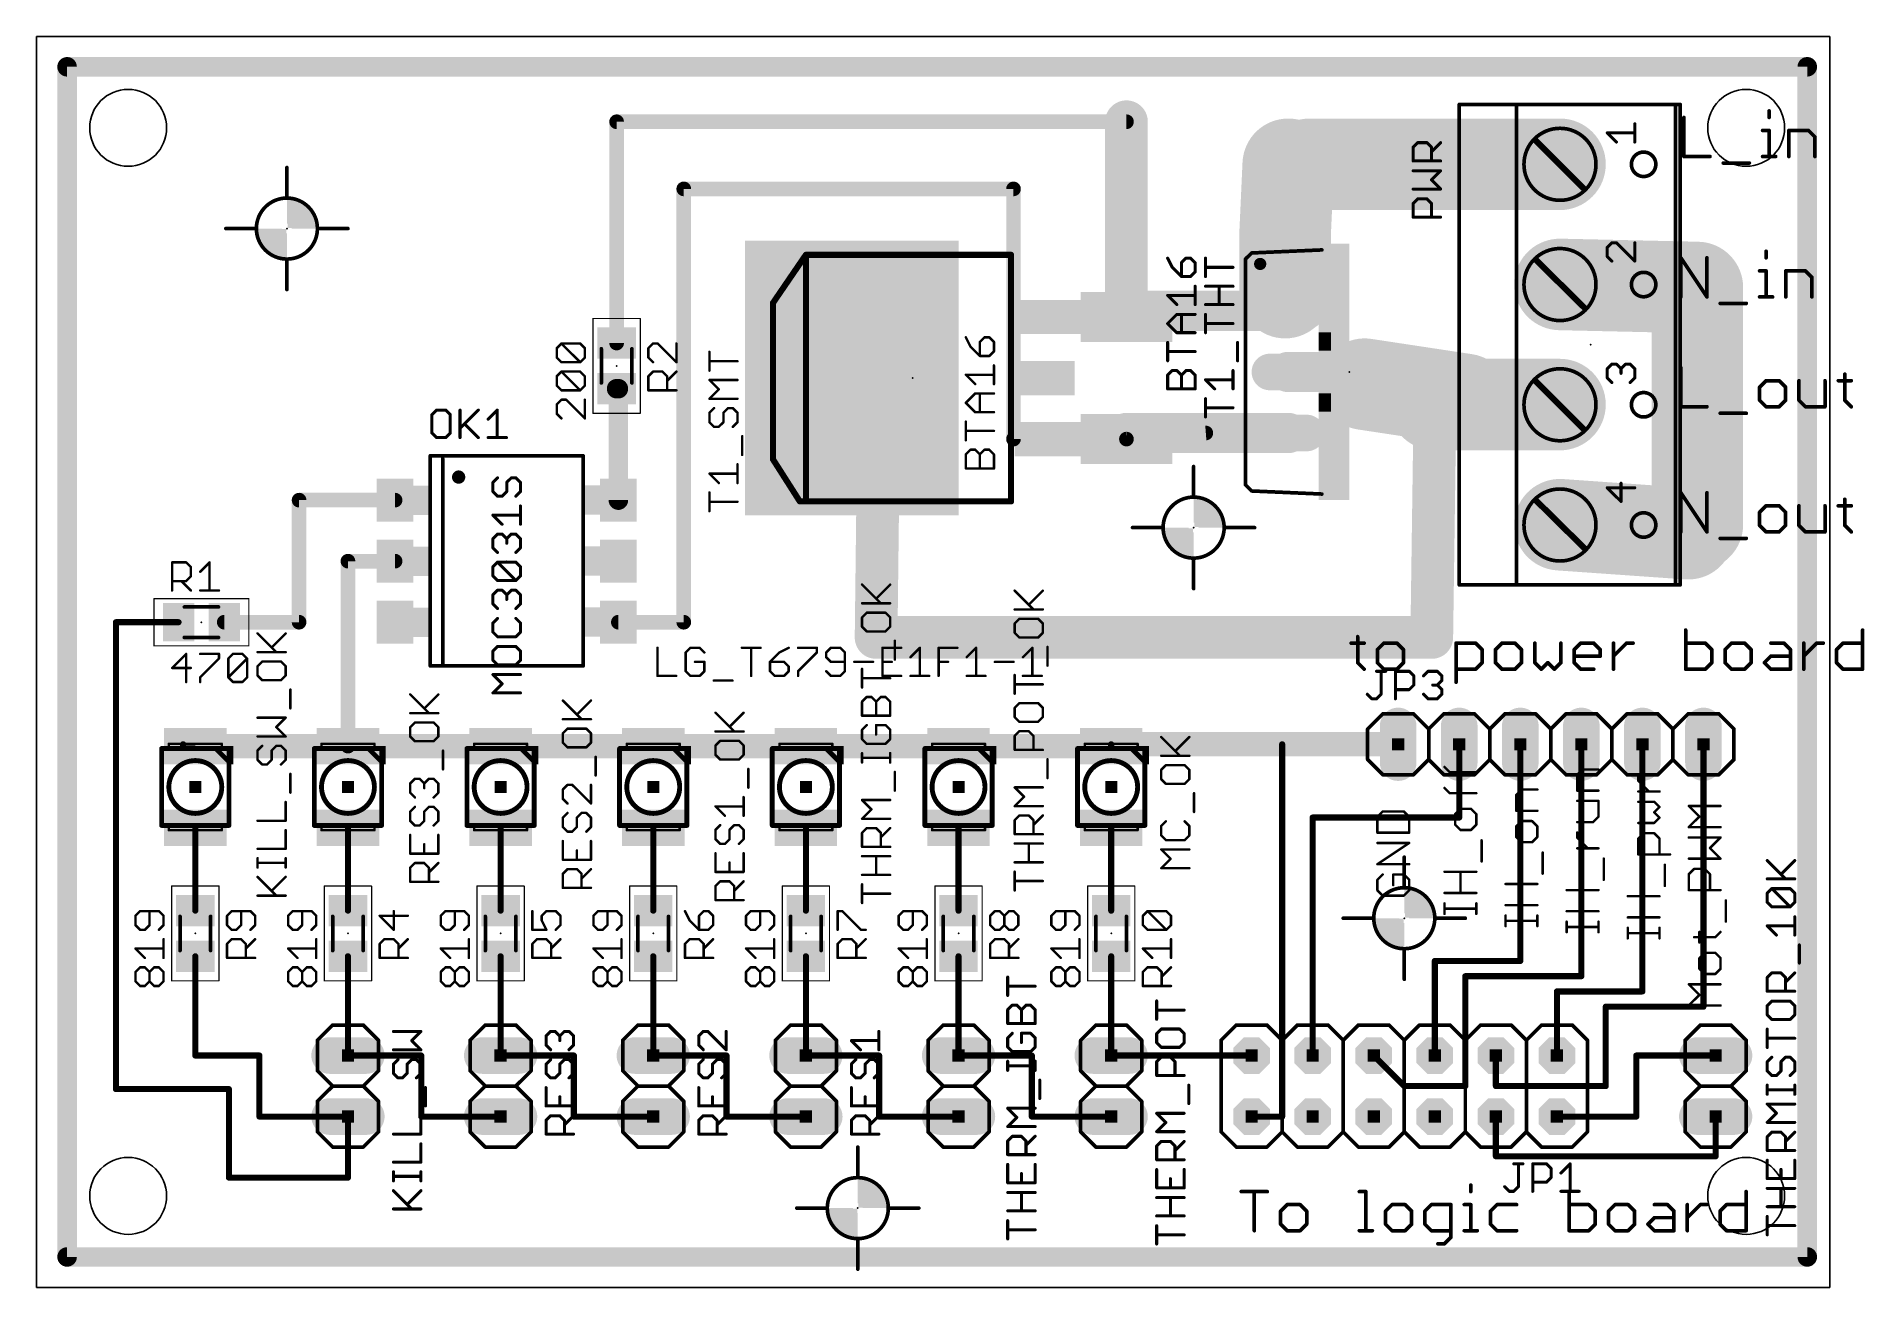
# Model space of a CAD drawing. Extents: x 2.5 to 78.6, y 0 to 52.1.
import ezdxf

# ---------------------------------------------------------------- set-up
doc = ezdxf.new("R2010")
doc.units = 0
for name, color, linetype in [('1', 22, 'CONTINUOUS'), ('16', 175, 'CONTINUOUS'), ('17', 82, 'CONTINUOUS'), ('19', 53, 'CONTINUOUS'), ('20', 7, 'CONTINUOUS'), ('21', 253, 'CONTINUOUS'), ('23', 7, 'CONTINUOUS'), ('25', 253, 'CONTINUOUS'), ('27', 253, 'CONTINUOUS'), ('39', 22, 'CONTINUOUS'), ('49', 253, 'CONTINUOUS'), ('51', 253, 'CONTINUOUS')]:
    doc.layers.add(name, color=color, linetype=linetype)

# ---------------------------------------------------------------- blocks, each defined once
blk = doc.blocks.new('RECT')
blk.add_solid([(-0.5, -0.5), (0.5, -0.5), (-0.5, 0.5), (0.5, 0.5)])
blk = doc.blocks.new('OCTAGONP')
at = {"const_width": 0.5}
blk.add_lwpolyline([(-0.25, -0.1036), (-0.25, 0.1036), (-0.1036, 0.25), (0.1036, 0.25), (0.25, 0.1036), (0.25, -0.1036), (0.1036, -0.25), (-0.1036, -0.25), (-0.25, -0.1036), (-0.25, 0.1036)], dxfattribs=at)
blk = doc.blocks.new('LONGP100')
at = {"const_width": 1}
blk.add_lwpolyline([(-0.5, 0), (0.5, 0)], dxfattribs=at)
at = {"const_width": 0.5}
for points in [[(-0.5, 0.25, 1), (-0.5, -0.25)], [(0.5, -0.25, 1), (0.5, 0.25)]]:
    blk.add_lwpolyline(points, format="xyb", dxfattribs=at)

msp = doc.modelspace()

# ---------------------------------------------------------------- linework, layer by layer
at = {"layer": '1'}
for points, const_width in [([(3.81, 50.8), (3.81, 1.27)], 0.8128), ([(76.2, 50.8), (3.81, 50.8)], 0.8128), ([(76.2, 1.27), (76.2, 50.8)], 0.8128), ([(47.879, 48.514), (26.67, 48.514)], 0.6096), ([(26.67, 48.514), (26.67, 39.304)], 0.6096), ([(47.879, 40.386), (47.879, 48.514)], 1.778), ([(71.0692, 48.6932), (71.0692, 47.0662)], 0.1524), ([(74.6147, 48.9644), (74.6147, 48.6932)], 0.1524), ([(54.61, 46.743), (54.483, 43.942)], 3.81), ([(65.913, 46.743), (55.499, 46.743)], 3.81), ([(74.3435, 48.1509), (74.6147, 48.1509)], 0.1524), ([(74.6147, 48.1509), (74.6147, 47.0662)], 0.1524), ([(75.435, 47.0662), (75.435, 48.1509)], 0.1524), ([(75.435, 48.1509), (76.2484, 48.1509)], 0.1524), ([(76.2484, 48.1509), (76.5196, 47.8797)], 0.1524), ([(76.5196, 47.8797), (76.5196, 47.0662)], 0.1524), ([(55.499, 46.743), (54.61, 46.743)], 1.6764), ([(12.954, 46.609), (12.954, 45.593)], 0.1524), ([(71.0692, 47.0662), (72.1539, 47.0662)], 0.1524), ([(72.7064, 46.795), (73.791, 46.795)], 0.1524), ([(74.3435, 47.0662), (74.8858, 47.0662)], 0.1524), ([(43.18, 45.72), (29.464, 45.72)], 0.6096), ([(29.464, 45.72), (29.464, 27.686)], 0.6096), ([(43.18, 35.306), (43.18, 45.72)], 0.6096), ([(54.483, 43.942), (54.483, 41.402)], 3.81), ([(47.879, 44.45), (47.879, 40.386)], 1.778), ([(10.414, 44.069), (11.43, 44.069)], 0.1524), ([(15.494, 44.069), (14.478, 44.069)], 0.1524), ([(65.913, 41.743), (71.628, 41.616)], 3.81), ([(71.628, 41.616), (71.628, 31.75)], 3.81), ([(12.954, 41.529), (12.954, 42.545)], 0.1524), ([(54.483, 41.402), (54.61, 40.64)], 1.778), ([(54.61, 40.64), (47.879, 40.64)], 1.6764), ([(47.879, 40.64), (47.879, 40.386)], 1.6764), ([(54.61, 38.1), (56.515, 38.1)], 1.6764), ([(56.515, 38.1), (57.785, 37.592)], 1.6764), ([(57.785, 37.592), (61.976, 36.957)], 3.81), ([(36.449, 37.846), (37.592, 37.846)], 1.778), ([(37.592, 37.846), (37.465, 27.051)], 1.778), ([(65.913, 36.743), (60.706, 36.743)], 3.81), ([(60.706, 36.743), (60.706, 37.592)], 1.778), ([(61.976, 36.957), (60.706, 37.592)], 1.6764), ([(26.67, 37.404), (26.743, 37.404)], 0.8128), ([(26.743, 37.404), (26.743, 32.766)], 0.8128), ([(60.706, 36.195), (60.706, 36.743)], 1.778), ([(60.579, 27.051), (60.706, 36.195)], 1.778), ([(51.181, 35.56), (47.879, 35.56)], 1.6764), ([(47.879, 35.56), (47.879, 35.306)], 1.6764), ([(51.181, 35.56), (47.879, 35.306)], 0.6096), ([(54.61, 35.56), (51.181, 35.56)], 1.6764), ([(47.879, 35.306), (43.18, 35.306)], 0.6096), ([(50.673, 34.163), (50.673, 33.147)], 0.1524), ([(71.247, 31.369), (65.913, 31.743)], 3.81), ([(13.462, 27.686), (13.462, 32.766)], 0.6096), ([(13.462, 32.766), (17.453, 32.766)], 0.6096), ([(71.628, 31.75), (71.247, 31.369)], 2.54), ([(48.133, 31.623), (49.149, 31.623)], 0.1524), ([(53.213, 31.623), (52.197, 31.623)], 0.1524), ([(17.453, 30.226), (15.494, 30.226)], 0.6096), ([(15.494, 30.226), (15.494, 22.528)], 0.6096), ([(50.673, 29.083), (50.673, 30.099)], 0.1524), ([(5.842, 8.255), (5.842, 27.686)], 0.254), ([(5.842, 27.686), (8.448, 27.686)], 0.254), ([(10.348, 27.686), (13.462, 27.686)], 0.6096), ([(29.464, 27.686), (26.743, 27.686)], 0.6096), ([(37.465, 27.051), (60.579, 27.051)], 1.778), ([(15.494, 22.528), (8.636, 22.528)], 1.016), ([(21.844, 22.528), (15.494, 22.528)], 1.016), ([(28.194, 22.528), (21.844, 22.528)], 1.016), ([(34.544, 22.528), (28.194, 22.528)], 1.016), ([(40.894, 22.528), (34.544, 22.528)], 1.016), ([(47.244, 22.528), (40.894, 22.528)], 1.016), ([(54.356, 22.606), (47.244, 22.606)], 1.016), ([(59.182, 22.606), (54.356, 22.606)], 1.016), ([(8.636, 22.528), (8.636, 22.606)], 0.254), ([(47.244, 22.606), (47.244, 22.528)], 0.254), ([(54.356, 7.112), (54.356, 22.606)], 0.254), ([(61.722, 22.606), (61.722, 19.558)], 0.254), ([(64.262, 22.606), (64.262, 13.589)], 0.254), ([(66.802, 12.954), (66.802, 22.606)], 0.254), ([(69.342, 12.319), (69.342, 22.606)], 0.254), ([(71.882, 11.684), (71.882, 22.606)], 0.254), ([(9.144, 19.128), (9.144, 15.682)], 0.254), ([(15.494, 19.128), (15.494, 15.682)], 0.254), ([(21.844, 19.128), (21.844, 15.682)], 0.254), ([(28.194, 19.128), (28.194, 15.682)], 0.254), ([(34.544, 19.128), (34.544, 15.682)], 0.254), ([(40.894, 19.128), (40.894, 15.682)], 0.254), ([(47.244, 19.128), (47.244, 15.682)], 0.254), ([(61.722, 19.558), (55.626, 19.558)], 0.254), ([(55.626, 19.558), (55.626, 9.652)], 0.254), ([(59.436, 17.907), (59.436, 16.891)], 0.1524), ([(56.896, 15.367), (57.912, 15.367)], 0.1524), ([(61.976, 15.367), (60.96, 15.367)], 0.1524), ([(9.144, 13.782), (9.144, 9.652)], 0.254), ([(15.494, 13.782), (15.494, 9.652)], 0.254), ([(21.844, 13.782), (21.844, 9.652)], 0.254), ([(28.194, 13.782), (28.194, 9.652)], 0.254), ([(34.544, 13.782), (34.544, 9.652)], 0.254), ([(40.894, 13.782), (40.894, 9.652)], 0.254), ([(47.244, 13.782), (47.244, 9.652)], 0.254), ([(59.436, 12.827), (59.436, 13.843)], 0.1524), ([(64.262, 13.589), (60.706, 13.589)], 0.254), ([(60.706, 13.589), (60.706, 9.652)], 0.254), ([(61.976, 8.382), (61.976, 12.954)], 0.254), ([(61.976, 12.954), (66.802, 12.954)], 0.254), ([(65.786, 9.652), (65.786, 12.319)], 0.254), ([(65.786, 12.319), (69.342, 12.319)], 0.254), ([(67.818, 8.382), (67.818, 11.684)], 0.254), ([(67.818, 11.684), (71.882, 11.684)], 0.254), ([(9.144, 9.652), (11.811, 9.652)], 0.254), ([(11.811, 9.652), (11.811, 7.112)], 0.254), ([(15.494, 9.652), (18.542, 9.652)], 0.254), ([(18.542, 9.652), (18.542, 7.112)], 0.254), ([(21.844, 9.652), (24.892, 9.652)], 0.254), ([(24.892, 9.652), (24.892, 7.112)], 0.254), ([(28.194, 9.652), (31.242, 9.652)], 0.254), ([(31.242, 9.652), (31.242, 7.112)], 0.254), ([(34.544, 9.652), (37.592, 9.652)], 0.254), ([(37.592, 9.652), (37.592, 7.112)], 0.254), ([(40.894, 9.652), (43.942, 9.652)], 0.254), ([(43.942, 9.652), (43.942, 7.112)], 0.254), ([(47.244, 9.652), (53.086, 9.652)], 0.254), ([(58.166, 9.652), (59.436, 8.382)], 0.254), ([(63.246, 9.652), (63.246, 8.382)], 0.254), ([(69.088, 7.112), (69.088, 9.652)], 0.254), ([(69.088, 9.652), (72.39, 9.652)], 0.254), ([(10.541, 8.255), (5.842, 8.255)], 0.254), ([(10.541, 4.572), (10.541, 8.255)], 0.254), ([(59.436, 8.382), (61.976, 8.382)], 0.254), ([(63.246, 8.382), (67.818, 8.382)], 0.254), ([(11.811, 7.112), (15.494, 7.112)], 0.254), ([(15.494, 7.112), (15.494, 4.572)], 0.254), ([(18.542, 7.112), (21.844, 7.112)], 0.254), ([(24.892, 7.112), (28.194, 7.112)], 0.254), ([(31.242, 7.112), (34.544, 7.112)], 0.254), ([(37.592, 7.112), (40.894, 7.112)], 0.254), ([(43.942, 7.112), (47.244, 7.112)], 0.254), ([(53.086, 7.112), (54.356, 7.112)], 0.254), ([(63.246, 5.461), (63.246, 7.112)], 0.254), ([(65.786, 7.112), (69.088, 7.112)], 0.254), ([(72.39, 7.112), (72.39, 5.461)], 0.254), ([(36.703, 5.842), (36.703, 4.826)], 0.1524), ([(72.39, 5.461), (63.246, 5.461)], 0.254), ([(15.494, 4.572), (10.541, 4.572)], 0.254), ([(34.163, 3.302), (35.179, 3.302)], 0.1524), ([(39.243, 3.302), (38.227, 3.302)], 0.1524), ([(3.81, 1.27), (76.2, 1.27)], 0.8128), ([(36.703, 0.762), (36.703, 1.778)], 0.1524)]:
    msp.add_lwpolyline(points, dxfattribs=dict(at, const_width=const_width))
for points, const_width in [([(4.0132, 50.8, 1), (3.6068, 50.8)], 0.4064), ([(3.81, 51.0032, 1), (3.81, 50.5968)], 0.4064), ([(76.4032, 50.8, 1), (75.9968, 50.8)], 0.4064), ([(76.2, 50.5968, 1), (76.2, 51.0032)], 0.4064), ([(26.67, 48.6664, 1), (26.67, 48.3616)], 0.3048), ([(26.8224, 48.514, 1), (26.5176, 48.514)], 0.3048), ([(48.3235, 48.514, 1), (47.4345, 48.514)], 0.889), ([(47.879, 48.3616, 1), (47.879, 48.6664)], 0.3048), ([(71.1073, 48.6932, 1), (71.0311, 48.6932)], 0.0762), ([(74.6528, 48.9644, 1), (74.5766, 48.9644)], 0.0762), ([(74.5766, 48.6932, 1), (74.6528, 48.6932)], 0.0762), ([(55.5615, 46.6999, 1), (53.6585, 46.7861)], 1.905), ([(55.499, 47.6955, 1), (55.499, 45.7905)], 1.905), ([(65.913, 45.7905, 1), (65.913, 47.6955)], 1.905), ([(74.3435, 48.189, 1), (74.3435, 48.1128)], 0.0762), ([(74.6528, 48.1509, 1), (74.5766, 48.1509)], 0.0762), ([(74.6147, 48.1128, 1), (74.6147, 48.189)], 0.0762), ([(75.4731, 48.1509, 1), (75.3969, 48.1509)], 0.0762), ([(75.435, 48.189, 1), (75.435, 48.1128)], 0.0762), ([(76.2754, 48.1778, 1), (76.2215, 48.1239)], 0.0762), ([(76.2484, 48.1128, 1), (76.2484, 48.189)], 0.0762), ([(76.5577, 47.8797, 1), (76.4815, 47.8797)], 0.0762), ([(76.4927, 47.8528, 1), (76.5466, 47.9066)], 0.0762), ([(54.61, 47.1621, 1), (54.61, 46.3239)], 0.8382), ([(55.499, 46.3239, 1), (55.499, 47.1621)], 0.8382), ([(12.9921, 46.609, 1), (12.9159, 46.609)], 0.0762), ([(71.0692, 47.1043, 1), (71.0692, 47.0281)], 0.0762), ([(71.0311, 47.0662, 1), (71.1073, 47.0662)], 0.0762), ([(72.1539, 47.0281, 1), (72.1539, 47.1043)], 0.0762), ([(72.7064, 46.8331, 1), (72.7064, 46.7569)], 0.0762), ([(73.791, 46.7569, 1), (73.791, 46.8331)], 0.0762), ([(74.3435, 47.1043, 1), (74.3435, 47.0281)], 0.0762), ([(74.5766, 47.0662, 1), (74.6528, 47.0662)], 0.0762), ([(74.8858, 47.0281, 1), (74.8858, 47.1043)], 0.0762), ([(75.3969, 47.0662, 1), (75.4731, 47.0662)], 0.0762), ([(76.4815, 47.0662, 1), (76.5577, 47.0662)], 0.0762), ([(12.9159, 45.593, 1), (12.9921, 45.593)], 0.0762), ([(29.464, 45.8724, 1), (29.464, 45.5676)], 0.3048), ([(29.6164, 45.72, 1), (29.3116, 45.72)], 0.3048), ([(43.3324, 45.72, 1), (43.0276, 45.72)], 0.3048), ([(43.18, 45.5676, 1), (43.18, 45.8724)], 0.3048), ([(55.4355, 43.942, 1), (53.5305, 43.942)], 1.905), ([(12.954, 42.799, 1), (12.954, 45.339, 1), (12.954, 42.799)], 0.1524), ([(13.5382, 44.0944, 0.4142), (12.9794, 44.6532)], 1.1176), ([(48.3235, 44.45, 1), (47.4345, 44.45)], 0.889), ([(53.5315, 43.9851, 1), (55.4345, 43.8989)], 1.905), ([(10.414, 44.1071, 1), (10.414, 44.0309)], 0.0762), ([(11.43, 44.0309, 1), (11.43, 44.1071)], 0.0762), ([(12.3698, 44.0436, 0.4142), (12.9286, 43.4848)], 1.1176), ([(14.478, 44.1071, 1), (14.478, 44.0309)], 0.0762), ([(15.494, 44.0309, 1), (15.494, 44.1071)], 0.0762), ([(65.9342, 42.6953, 1), (65.8918, 40.7907)], 1.905), ([(72.5805, 41.616, 1), (70.6755, 41.616)], 1.905), ([(71.6068, 40.6637, 1), (71.6492, 42.5683)], 1.905), ([(12.9921, 42.545, 1), (12.9159, 42.545)], 0.0762), ([(53.5305, 41.402, 1), (55.4355, 41.402)], 1.905), ([(54.9215, 41.4751, 1), (54.0445, 41.3289)], 0.889), ([(12.9159, 41.529, 1), (12.9921, 41.529)], 0.0762), ([(47.879, 41.0591, 1), (47.879, 40.2209)], 0.8382), ([(48.2981, 40.64, 1), (47.4599, 40.64)], 0.8382), ([(54.1715, 40.5669, 1), (55.0485, 40.7131)], 0.889), ([(54.61, 40.2209, 1), (54.61, 41.0591)], 0.8382), ([(47.4345, 40.386, 1), (48.3235, 40.386)], 0.889), ([(47.4345, 40.386, 1), (48.3235, 40.386)], 0.889), ([(47.4599, 40.386, 1), (48.2981, 40.386)], 0.8382), ([(26.5176, 39.304, 1), (26.8224, 39.304)], 0.3048), ([(54.61, 38.5191, 1), (54.61, 37.6809)], 0.8382), ([(56.6706, 38.4891, 1), (56.3594, 37.7109)], 0.8382), ([(57.9277, 38.5338, 1), (57.6423, 36.6502)], 1.905), ([(56.515, 37.6809, 1), (56.515, 38.5191)], 0.8382), ([(61.8333, 36.0152, 1), (62.1187, 37.8988)], 1.905), ([(36.449, 38.2905, 1), (36.449, 37.4015)], 0.889), ([(38.0365, 37.8408, 1), (37.1475, 37.8512)], 0.889), ([(37.592, 37.4015, 1), (37.592, 38.2905)], 0.889), ([(57.6294, 37.2029, 1), (57.9406, 37.9811)], 0.8382), ([(60.706, 37.6955, 1), (60.706, 35.7905)], 1.905), ([(61.1505, 37.592, 1), (60.2615, 37.592)], 0.889), ([(60.8934, 37.9669, 1), (60.5186, 37.2171)], 0.8382), ([(65.913, 35.7905, 1), (65.913, 37.6955)], 1.905), ([(26.67, 37.6072, 1), (26.67, 37.2008)], 0.4064), ([(26.9462, 37.404, 1), (26.5398, 37.404)], 0.4064), ([(26.743, 37.2008, 1), (26.743, 37.6072)], 0.4064), ([(61.1505, 36.743, 1), (60.2615, 36.743)], 0.889), ([(61.7886, 36.5821, 1), (62.1634, 37.3319)], 0.8382), ([(60.2615, 36.743, 1), (61.1505, 36.743)], 0.889), ([(61.1505, 36.1888, 1), (60.2615, 36.2012)], 0.889), ([(60.2615, 36.195, 1), (61.1505, 36.195)], 0.889), ([(47.879, 35.9791, 1), (47.879, 35.1409)], 0.8382), ([(48.2981, 35.56, 1), (47.4599, 35.56)], 0.8382), ([(51.181, 35.9791, 1), (51.181, 35.1409)], 0.8382), ([(51.181, 35.1409, 1), (51.181, 35.9791)], 0.8382), ([(51.1927, 35.408, 1), (51.1693, 35.712)], 0.3048), ([(54.61, 35.1409, 1), (54.61, 35.9791)], 0.8382), ([(43.18, 35.4584, 1), (43.18, 35.1536)], 0.3048), ([(43.0276, 35.306, 1), (43.3324, 35.306)], 0.3048), ([(47.4599, 35.306, 1), (48.2981, 35.306)], 0.8382), ([(47.8673, 35.458, 1), (47.8907, 35.154)], 0.3048), ([(47.879, 35.1536, 1), (47.879, 35.4584)], 0.3048), ([(50.7111, 34.163, 1), (50.6349, 34.163)], 0.0762), ([(65.9796, 32.6932, 1), (65.8464, 30.7928)], 1.905), ([(13.6144, 32.766, 1), (13.3096, 32.766)], 0.3048), ([(13.462, 32.9184, 1), (13.462, 32.6136)], 0.3048), ([(17.453, 32.6136, 1), (17.453, 32.9184)], 0.3048), ([(26.5398, 32.766, 1), (26.9462, 32.766)], 0.4064), ([(50.673, 30.353, 1), (50.673, 32.893, 1), (50.673, 30.353)], 0.1524), ([(51.2572, 31.6484, 0.4142), (50.6984, 32.2072)], 1.1176), ([(50.6349, 33.147, 1), (50.7111, 33.147)], 0.0762), ([(70.6755, 31.75, 1), (72.5805, 31.75)], 1.905), ([(71.1804, 30.4188, 1), (71.3136, 32.3192)], 1.905), ([(72.077, 31.301, 1), (71.179, 32.199)], 1.27), ([(50.0888, 31.5976, 0.4142), (50.6476, 31.0388)], 1.1176), ([(70.798, 31.818, 1), (71.696, 30.92)], 1.27), ([(48.133, 31.6611, 1), (48.133, 31.5849)], 0.0762), ([(49.149, 31.5849, 1), (49.149, 31.6611)], 0.0762), ([(52.197, 31.6611, 1), (52.197, 31.5849)], 0.0762), ([(53.213, 31.5849, 1), (53.213, 31.6611)], 0.0762), ([(15.494, 30.3784, 1), (15.494, 30.0736)], 0.3048), ([(15.6464, 30.226, 1), (15.3416, 30.226)], 0.3048), ([(17.453, 30.0736, 1), (17.453, 30.3784)], 0.3048), ([(50.7111, 30.099, 1), (50.6349, 30.099)], 0.0762), ([(50.6349, 29.083, 1), (50.7111, 29.083)], 0.0762), ([(5.9055, 27.686, 1), (5.7785, 27.686)], 0.127), ([(5.842, 27.7495, 1), (5.842, 27.6225)], 0.127), ([(8.448, 27.6225, 1), (8.448, 27.7495)], 0.127), ([(10.348, 27.8384, 1), (10.348, 27.5336)], 0.3048), ([(13.3096, 27.686, 1), (13.6144, 27.686)], 0.3048), ([(13.462, 27.5336, 1), (13.462, 27.8384)], 0.3048), ([(26.743, 27.8384, 1), (26.743, 27.5336)], 0.3048), ([(29.3116, 27.686, 1), (29.6164, 27.686)], 0.3048), ([(29.464, 27.5336, 1), (29.464, 27.8384)], 0.3048), ([(37.465, 27.4955, 1), (37.465, 26.6065)], 0.889), ([(37.0205, 27.0562, 1), (37.9095, 27.0458)], 0.889), ([(60.1345, 27.0572, 1), (61.0235, 27.0448)], 0.889), ([(60.579, 26.6065, 1), (60.579, 27.4955)], 0.889), ([(8.636, 22.782, 1), (8.636, 22.274)], 0.508), ([(15.494, 22.782, 1), (15.494, 22.274)], 0.508), ([(15.494, 22.274, 1), (15.494, 22.782)], 0.508), ([(21.844, 22.782, 1), (21.844, 22.274)], 0.508), ([(21.844, 22.274, 1), (21.844, 22.782)], 0.508), ([(28.194, 22.782, 1), (28.194, 22.274)], 0.508), ([(28.194, 22.274, 1), (28.194, 22.782)], 0.508), ([(34.544, 22.782, 1), (34.544, 22.274)], 0.508), ([(34.544, 22.274, 1), (34.544, 22.782)], 0.508), ([(40.894, 22.782, 1), (40.894, 22.274)], 0.508), ([(40.894, 22.274, 1), (40.894, 22.782)], 0.508), ([(47.244, 22.86, 1), (47.244, 22.352)], 0.508), ([(47.244, 22.274, 1), (47.244, 22.782)], 0.508), ([(54.356, 22.86, 1), (54.356, 22.352)], 0.508), ([(54.356, 22.352, 1), (54.356, 22.86)], 0.508), ([(59.182, 22.352, 1), (59.182, 22.86)], 0.508), ([(8.6995, 22.606, 1), (8.5725, 22.606)], 0.127), ([(8.5725, 22.528, 1), (8.6995, 22.528)], 0.127), ([(15.3416, 22.528, 1), (15.6464, 22.528)], 0.3048), ([(47.3075, 22.606, 1), (47.1805, 22.606)], 0.127), ([(47.1805, 22.528, 1), (47.3075, 22.528)], 0.127), ([(54.4195, 22.606, 1), (54.2925, 22.606)], 0.127), ([(61.7855, 22.606, 1), (61.6585, 22.606)], 0.127), ([(64.3255, 22.606, 1), (64.1985, 22.606)], 0.127), ([(66.8655, 22.606, 1), (66.7385, 22.606)], 0.127), ([(69.4055, 22.606, 1), (69.2785, 22.606)], 0.127), ([(71.9455, 22.606, 1), (71.8185, 22.606)], 0.127), ([(9.2075, 19.128, 1), (9.0805, 19.128)], 0.127), ([(15.5575, 19.128, 1), (15.4305, 19.128)], 0.127), ([(21.9075, 19.128, 1), (21.7805, 19.128)], 0.127), ([(28.2575, 19.128, 1), (28.1305, 19.128)], 0.127), ([(34.6075, 19.128, 1), (34.4805, 19.128)], 0.127), ([(40.9575, 19.128, 1), (40.8305, 19.128)], 0.127), ([(47.3075, 19.128, 1), (47.1805, 19.128)], 0.127), ([(55.626, 19.6215, 1), (55.626, 19.4945)], 0.127), ([(55.6895, 19.558, 1), (55.5625, 19.558)], 0.127), ([(61.6585, 19.558, 1), (61.7855, 19.558)], 0.127), ([(61.722, 19.4945, 1), (61.722, 19.6215)], 0.127), ([(59.4741, 17.907, 1), (59.3979, 17.907)], 0.0762), ([(59.3979, 16.891, 1), (59.4741, 16.891)], 0.0762), ([(59.436, 14.097, 1), (59.436, 16.637, 1), (59.436, 14.097)], 0.1524), ([(60.0202, 15.3924, 0.4142), (59.4614, 15.9512)], 1.1176), ([(9.0805, 15.682, 1), (9.2075, 15.682)], 0.127), ([(15.4305, 15.682, 1), (15.5575, 15.682)], 0.127), ([(21.7805, 15.682, 1), (21.9075, 15.682)], 0.127), ([(28.1305, 15.682, 1), (28.2575, 15.682)], 0.127), ([(34.4805, 15.682, 1), (34.6075, 15.682)], 0.127), ([(40.8305, 15.682, 1), (40.9575, 15.682)], 0.127), ([(47.1805, 15.682, 1), (47.3075, 15.682)], 0.127), ([(56.896, 15.4051, 1), (56.896, 15.3289)], 0.0762), ([(57.912, 15.3289, 1), (57.912, 15.4051)], 0.0762), ([(58.8518, 15.3416, 0.4142), (59.4106, 14.7828)], 1.1176), ([(60.96, 15.4051, 1), (60.96, 15.3289)], 0.0762), ([(61.976, 15.3289, 1), (61.976, 15.4051)], 0.0762), ([(9.2075, 13.782, 1), (9.0805, 13.782)], 0.127), ([(15.5575, 13.782, 1), (15.4305, 13.782)], 0.127), ([(21.9075, 13.782, 1), (21.7805, 13.782)], 0.127), ([(28.2575, 13.782, 1), (28.1305, 13.782)], 0.127), ([(34.6075, 13.782, 1), (34.4805, 13.782)], 0.127), ([(40.9575, 13.782, 1), (40.8305, 13.782)], 0.127), ([(47.3075, 13.782, 1), (47.1805, 13.782)], 0.127), ([(59.4741, 13.843, 1), (59.3979, 13.843)], 0.0762), ([(60.706, 13.6525, 1), (60.706, 13.5255)], 0.127), ([(60.7695, 13.589, 1), (60.6425, 13.589)], 0.127), ([(64.262, 13.5255, 1), (64.262, 13.6525)], 0.127), ([(62.0395, 12.954, 1), (61.9125, 12.954)], 0.127), ([(61.976, 13.0175, 1), (61.976, 12.8905)], 0.127), ([(64.1985, 13.589, 1), (64.3255, 13.589)], 0.127), ([(66.7385, 12.954, 1), (66.8655, 12.954)], 0.127), ([(66.802, 12.8905, 1), (66.802, 13.0175)], 0.127), ([(59.3979, 12.827, 1), (59.4741, 12.827)], 0.0762), ([(65.8495, 12.319, 1), (65.7225, 12.319)], 0.127), ([(65.786, 12.3825, 1), (65.786, 12.2555)], 0.127), ([(69.2785, 12.319, 1), (69.4055, 12.319)], 0.127), ([(69.342, 12.2555, 1), (69.342, 12.3825)], 0.127), ([(67.8815, 11.684, 1), (67.7545, 11.684)], 0.127), ([(67.818, 11.7475, 1), (67.818, 11.6205)], 0.127), ([(71.8185, 11.684, 1), (71.9455, 11.684)], 0.127), ([(71.882, 11.6205, 1), (71.882, 11.7475)], 0.127), ([(9.144, 9.7155, 1), (9.144, 9.5885)], 0.127), ([(9.0805, 9.652, 1), (9.2075, 9.652)], 0.127), ([(11.8745, 9.652, 1), (11.7475, 9.652)], 0.127), ([(11.811, 9.5885, 1), (11.811, 9.7155)], 0.127), ([(15.494, 9.7155, 1), (15.494, 9.5885)], 0.127), ([(15.4305, 9.652, 1), (15.5575, 9.652)], 0.127), ([(18.6055, 9.652, 1), (18.4785, 9.652)], 0.127), ([(18.542, 9.5885, 1), (18.542, 9.7155)], 0.127), ([(21.844, 9.7155, 1), (21.844, 9.5885)], 0.127), ([(21.7805, 9.652, 1), (21.9075, 9.652)], 0.127), ([(24.9555, 9.652, 1), (24.8285, 9.652)], 0.127), ([(24.892, 9.5885, 1), (24.892, 9.7155)], 0.127), ([(28.194, 9.7155, 1), (28.194, 9.5885)], 0.127), ([(28.1305, 9.652, 1), (28.2575, 9.652)], 0.127), ([(31.3055, 9.652, 1), (31.1785, 9.652)], 0.127), ([(31.242, 9.5885, 1), (31.242, 9.7155)], 0.127), ([(34.544, 9.7155, 1), (34.544, 9.5885)], 0.127), ([(34.4805, 9.652, 1), (34.6075, 9.652)], 0.127), ([(37.6555, 9.652, 1), (37.5285, 9.652)], 0.127), ([(37.592, 9.5885, 1), (37.592, 9.7155)], 0.127), ([(40.894, 9.7155, 1), (40.894, 9.5885)], 0.127), ([(40.8305, 9.652, 1), (40.9575, 9.652)], 0.127), ([(44.0055, 9.652, 1), (43.8785, 9.652)], 0.127), ([(43.942, 9.5885, 1), (43.942, 9.7155)], 0.127), ([(47.244, 9.7155, 1), (47.244, 9.5885)], 0.127), ([(47.1805, 9.652, 1), (47.3075, 9.652)], 0.127), ([(53.086, 9.5885, 1), (53.086, 9.7155)], 0.127), ([(55.5625, 9.652, 1), (55.6895, 9.652)], 0.127), ([(58.2109, 9.6969, 1), (58.1211, 9.6071)], 0.127), ([(60.6425, 9.652, 1), (60.7695, 9.652)], 0.127), ([(63.3095, 9.652, 1), (63.1825, 9.652)], 0.127), ([(65.7225, 9.652, 1), (65.8495, 9.652)], 0.127), ([(69.1515, 9.652, 1), (69.0245, 9.652)], 0.127), ([(69.088, 9.7155, 1), (69.088, 9.5885)], 0.127), ([(72.39, 9.5885, 1), (72.39, 9.7155)], 0.127), ([(5.842, 8.3185, 1), (5.842, 8.1915)], 0.127), ([(10.6045, 8.255, 1), (10.4775, 8.255)], 0.127), ([(10.541, 8.1915, 1), (10.541, 8.3185)], 0.127), ([(59.436, 8.4455, 1), (59.436, 8.3185)], 0.127), ([(59.3911, 8.3371, 1), (59.4809, 8.4269)], 0.127), ([(61.9125, 8.382, 1), (62.0395, 8.382)], 0.127), ([(61.976, 8.3185, 1), (61.976, 8.4455)], 0.127), ([(63.246, 8.4455, 1), (63.246, 8.3185)], 0.127), ([(63.1825, 8.382, 1), (63.3095, 8.382)], 0.127), ([(67.7545, 8.382, 1), (67.8815, 8.382)], 0.127), ([(67.818, 8.3185, 1), (67.818, 8.4455)], 0.127), ([(5.7785, 8.255, 1), (5.9055, 8.255)], 0.127), ([(11.811, 7.1755, 1), (11.811, 7.0485)], 0.127), ([(11.7475, 7.112, 1), (11.8745, 7.112)], 0.127), ([(15.5575, 7.112, 1), (15.4305, 7.112)], 0.127), ([(15.494, 7.0485, 1), (15.494, 7.1755)], 0.127), ([(18.542, 7.1755, 1), (18.542, 7.0485)], 0.127), ([(18.4785, 7.112, 1), (18.6055, 7.112)], 0.127), ([(21.844, 7.0485, 1), (21.844, 7.1755)], 0.127), ([(24.892, 7.1755, 1), (24.892, 7.0485)], 0.127), ([(24.8285, 7.112, 1), (24.9555, 7.112)], 0.127), ([(28.194, 7.0485, 1), (28.194, 7.1755)], 0.127), ([(31.242, 7.1755, 1), (31.242, 7.0485)], 0.127), ([(31.1785, 7.112, 1), (31.3055, 7.112)], 0.127), ([(34.544, 7.0485, 1), (34.544, 7.1755)], 0.127), ([(37.592, 7.1755, 1), (37.592, 7.0485)], 0.127), ([(37.5285, 7.112, 1), (37.6555, 7.112)], 0.127), ([(40.894, 7.0485, 1), (40.894, 7.1755)], 0.127), ([(43.942, 7.1755, 1), (43.942, 7.0485)], 0.127), ([(43.8785, 7.112, 1), (44.0055, 7.112)], 0.127), ([(47.244, 7.0485, 1), (47.244, 7.1755)], 0.127), ([(53.086, 7.1755, 1), (53.086, 7.0485)], 0.127), ([(54.2925, 7.112, 1), (54.4195, 7.112)], 0.127), ([(54.356, 7.0485, 1), (54.356, 7.1755)], 0.127), ([(63.3095, 7.112, 1), (63.1825, 7.112)], 0.127), ([(65.786, 7.1755, 1), (65.786, 7.0485)], 0.127), ([(69.0245, 7.112, 1), (69.1515, 7.112)], 0.127), ([(69.088, 7.0485, 1), (69.088, 7.1755)], 0.127), ([(72.4535, 7.112, 1), (72.3265, 7.112)], 0.127), ([(36.7411, 5.842, 1), (36.6649, 5.842)], 0.0762), ([(63.246, 5.5245, 1), (63.246, 5.3975)], 0.127), ([(63.1825, 5.461, 1), (63.3095, 5.461)], 0.127), ([(72.3265, 5.461, 1), (72.4535, 5.461)], 0.127), ([(72.39, 5.3975, 1), (72.39, 5.5245)], 0.127), ([(10.541, 4.6355, 1), (10.541, 4.5085)], 0.127), ([(10.4775, 4.572, 1), (10.6045, 4.572)], 0.127), ([(15.4305, 4.572, 1), (15.5575, 4.572)], 0.127), ([(15.494, 4.5085, 1), (15.494, 4.6355)], 0.127), ([(36.703, 2.032, 1), (36.703, 4.572, 1), (36.703, 2.032)], 0.1524), ([(36.6649, 4.826, 1), (36.7411, 4.826)], 0.0762), ([(36.1188, 3.2766, 0.4142), (36.6776, 2.7178)], 1.1176), ([(37.2872, 3.3274, 0.4142), (36.7284, 3.8862)], 1.1176), ([(34.163, 3.3401, 1), (34.163, 3.2639)], 0.0762), ([(35.179, 3.2639, 1), (35.179, 3.3401)], 0.0762), ([(38.227, 3.3401, 1), (38.227, 3.2639)], 0.0762), ([(39.243, 3.2639, 1), (39.243, 3.3401)], 0.0762), ([(3.81, 1.4732, 1), (3.81, 1.0668)], 0.4064), ([(36.7411, 1.778, 1), (36.6649, 1.778)], 0.0762), ([(76.2, 1.0668, 1), (76.2, 1.4732)], 0.4064), ([(3.6068, 1.27, 1), (4.0132, 1.27)], 0.4064), ([(36.6649, 0.762, 1), (36.7411, 0.762)], 0.0762), ([(75.9968, 1.27, 1), (76.4032, 1.27)], 0.4064)]:
    msp.add_lwpolyline(points, format="xyb", dxfattribs=dict(at, const_width=const_width))
at = {"layer": '16', "const_width": 0.1524}
for points in [[(12.954, 46.609), (12.954, 45.593)], [(10.414, 44.069), (11.43, 44.069)], [(15.494, 44.069), (14.478, 44.069)], [(12.954, 41.529), (12.954, 42.545)], [(50.673, 34.163), (50.673, 33.147)], [(48.133, 31.623), (49.149, 31.623)], [(53.213, 31.623), (52.197, 31.623)], [(50.673, 29.083), (50.673, 30.099)], [(59.436, 17.907), (59.436, 16.891)], [(56.896, 15.367), (57.912, 15.367)], [(61.976, 15.367), (60.96, 15.367)], [(59.436, 12.827), (59.436, 13.843)], [(36.703, 5.842), (36.703, 4.826)], [(34.163, 3.302), (35.179, 3.302)], [(39.243, 3.302), (38.227, 3.302)], [(36.703, 0.762), (36.703, 1.778)]]:
    msp.add_lwpolyline(points, dxfattribs=at)
at = {"layer": '16'}
for points, const_width in [([(12.9921, 46.609, 1), (12.9159, 46.609)], 0.0762), ([(12.9159, 45.593, 1), (12.9921, 45.593)], 0.0762), ([(12.954, 42.799, 1), (12.954, 45.339, 1), (12.954, 42.799)], 0.1524), ([(13.5382, 44.0944, 0.4142), (12.9794, 44.6532)], 1.1176), ([(10.414, 44.1071, 1), (10.414, 44.0309)], 0.0762), ([(11.43, 44.0309, 1), (11.43, 44.1071)], 0.0762), ([(12.3698, 44.0436, 0.4142), (12.9286, 43.4848)], 1.1176), ([(14.478, 44.1071, 1), (14.478, 44.0309)], 0.0762), ([(15.494, 44.0309, 1), (15.494, 44.1071)], 0.0762), ([(12.9921, 42.545, 1), (12.9159, 42.545)], 0.0762), ([(12.9159, 41.529, 1), (12.9921, 41.529)], 0.0762), ([(50.7111, 34.163, 1), (50.6349, 34.163)], 0.0762), ([(50.673, 30.353, 1), (50.673, 32.893, 1), (50.673, 30.353)], 0.1524), ([(51.2572, 31.6484, 0.4142), (50.6984, 32.2072)], 1.1176), ([(50.6349, 33.147, 1), (50.7111, 33.147)], 0.0762), ([(50.0888, 31.5976, 0.4142), (50.6476, 31.0388)], 1.1176), ([(48.133, 31.6611, 1), (48.133, 31.5849)], 0.0762), ([(49.149, 31.5849, 1), (49.149, 31.6611)], 0.0762), ([(52.197, 31.6611, 1), (52.197, 31.5849)], 0.0762), ([(53.213, 31.5849, 1), (53.213, 31.6611)], 0.0762), ([(50.7111, 30.099, 1), (50.6349, 30.099)], 0.0762), ([(50.6349, 29.083, 1), (50.7111, 29.083)], 0.0762), ([(59.4741, 17.907, 1), (59.3979, 17.907)], 0.0762), ([(59.3979, 16.891, 1), (59.4741, 16.891)], 0.0762), ([(59.436, 14.097, 1), (59.436, 16.637, 1), (59.436, 14.097)], 0.1524), ([(60.0202, 15.3924, 0.4142), (59.4614, 15.9512)], 1.1176), ([(56.896, 15.4051, 1), (56.896, 15.3289)], 0.0762), ([(57.912, 15.3289, 1), (57.912, 15.4051)], 0.0762), ([(58.8518, 15.3416, 0.4142), (59.4106, 14.7828)], 1.1176), ([(60.96, 15.4051, 1), (60.96, 15.3289)], 0.0762), ([(61.976, 15.3289, 1), (61.976, 15.4051)], 0.0762), ([(59.4741, 13.843, 1), (59.3979, 13.843)], 0.0762), ([(59.3979, 12.827, 1), (59.4741, 12.827)], 0.0762), ([(36.7411, 5.842, 1), (36.6649, 5.842)], 0.0762), ([(36.703, 2.032, 1), (36.703, 4.572, 1), (36.703, 2.032)], 0.1524), ([(36.6649, 4.826, 1), (36.7411, 4.826)], 0.0762), ([(36.1188, 3.2766, 0.4142), (36.6776, 2.7178)], 1.1176), ([(37.2872, 3.3274, 0.4142), (36.7284, 3.8862)], 1.1176), ([(34.163, 3.3401, 1), (34.163, 3.2639)], 0.0762), ([(35.179, 3.2639, 1), (35.179, 3.3401)], 0.0762), ([(38.227, 3.3401, 1), (38.227, 3.2639)], 0.0762), ([(39.243, 3.2639, 1), (39.243, 3.3401)], 0.0762), ([(36.7411, 1.778, 1), (36.6649, 1.778)], 0.0762), ([(36.6649, 0.762, 1), (36.7411, 0.762)], 0.0762)]:
    msp.add_lwpolyline(points, format="xyb", dxfattribs=dict(at, const_width=const_width))
at = {"layer": '19'}
msp.add_line((8.636, 22.528), (9.144, 22.528), dxfattribs=at)
at = {"layer": '20'}
for p, q in [((77.14, 52.06), (2.54, 52.06)), ((2.54, 52.06), (2.54, 0)), ((77.14, 0), (77.14, 52.06)), ((2.54, 0), (77.14, 0))]:
    msp.add_line(p, q, dxfattribs=at)
for centre in [(6.35, 48.26), (73.66, 48.26), (6.35, 3.81), (73.66, 3.81)]:
    msp.add_circle(centre, 1.6, dxfattribs=at)
at = {"layer": '21'}
for points, const_width in [([(61.722, 49.232), (61.722, 29.242)], 0.1524), ([(61.722, 49.232), (64.11, 49.232)], 0.1524), ([(64.11, 49.232), (64.11, 47.632)], 0.1524), ([(64.11, 49.232), (70.714, 49.232)], 0.1524), ([(70.714, 49.232), (70.714, 29.242)], 0.1524), ([(70.714, 49.232), (70.917, 49.232)], 0.1524), ([(70.917, 29.242), (70.917, 49.232)], 0.1524), ([(64.11, 45.854), (64.11, 42.628)], 0.1524), ([(43.0784, 42.9768), (41.3004, 42.9768)], 0.254), ([(43.0784, 32.7152), (43.0784, 42.9768)], 0.254), ([(53.086, 43.053), (52.832, 42.799)], 0.1524), ([(52.832, 33.401), (52.832, 42.799)], 0.1524), ([(53.086, 43.053), (56.007, 43.18)], 0.1524), ([(64.11, 40.85), (64.11, 37.624)], 0.1524), ([(64.11, 35.846), (64.11, 32.621)], 0.1524), ([(18.918, 25.866), (18.918, 34.611)], 0.1524), ([(18.918, 34.611), (25.278, 34.611)], 0.1524), ([(19.434, 25.866), (19.434, 34.511)], 0.1524), ([(25.278, 34.611), (25.278, 25.866)], 0.1524), ([(52.832, 33.401), (53.086, 33.147)], 0.1524), ([(43.0784, 32.7152), (41.3004, 32.7152)], 0.254), ([(56.007, 33.02), (53.086, 33.147)], 0.1524), ([(64.11, 30.843), (64.11, 29.242)], 0.1524), ([(64.11, 29.242), (61.722, 29.242)], 0.1524), ([(70.714, 29.242), (64.11, 29.242)], 0.1524), ([(70.917, 29.242), (70.714, 29.242)], 0.1524), ([(19.434, 25.866), (18.918, 25.866)], 0.1524), ([(25.278, 25.866), (19.434, 25.866)], 0.1524), ([(58.547, 23.876), (57.912, 23.241)], 0.1524), ([(58.547, 23.876), (59.817, 23.876)], 0.1524), ([(59.817, 23.876), (60.452, 23.241)], 0.1524), ([(60.452, 23.241), (61.087, 23.876)], 0.1524), ([(61.087, 23.876), (62.357, 23.876)], 0.1524), ([(62.357, 23.876), (62.992, 23.241)], 0.1524), ([(62.992, 23.241), (63.627, 23.876)], 0.1524), ([(63.627, 23.876), (64.897, 23.876)], 0.1524), ([(64.897, 23.876), (65.532, 23.241)], 0.1524), ([(66.167, 23.876), (65.532, 23.241)], 0.1524), ([(66.167, 23.876), (67.437, 23.876)], 0.1524), ([(67.437, 23.876), (68.072, 23.241)], 0.1524), ([(68.072, 23.241), (68.707, 23.876)], 0.1524), ([(68.707, 23.876), (69.977, 23.876)], 0.1524), ([(69.977, 23.876), (70.612, 23.241)], 0.1524), ([(71.247, 23.876), (70.612, 23.241)], 0.1524), ([(71.247, 23.876), (72.517, 23.876)], 0.1524), ([(72.517, 23.876), (73.152, 23.241)], 0.1524), ([(57.912, 23.241), (57.912, 21.971)], 0.1524), ([(60.452, 23.241), (60.452, 21.971)], 0.1524), ([(62.992, 23.241), (62.992, 21.971)], 0.1524), ([(65.532, 23.241), (65.532, 21.971)], 0.1524), ([(68.072, 23.241), (68.072, 21.971)], 0.1524), ([(70.612, 23.241), (70.612, 21.971)], 0.1524), ([(73.152, 23.241), (73.152, 21.971)], 0.1524), ([(57.912, 21.971), (58.547, 21.336)], 0.1524), ([(59.817, 21.336), (58.547, 21.336)], 0.1524), ([(60.452, 21.971), (59.817, 21.336)], 0.1524), ([(61.087, 21.336), (60.452, 21.971)], 0.1524), ([(62.357, 21.336), (61.087, 21.336)], 0.1524), ([(62.992, 21.971), (62.357, 21.336)], 0.1524), ([(63.627, 21.336), (62.992, 21.971)], 0.1524), ([(64.897, 21.336), (63.627, 21.336)], 0.1524), ([(65.532, 21.971), (64.897, 21.336)], 0.1524), ([(65.532, 21.971), (66.167, 21.336)], 0.1524), ([(67.437, 21.336), (66.167, 21.336)], 0.1524), ([(68.072, 21.971), (67.437, 21.336)], 0.1524), ([(68.707, 21.336), (68.072, 21.971)], 0.1524), ([(69.977, 21.336), (68.707, 21.336)], 0.1524), ([(70.612, 21.971), (69.977, 21.336)], 0.1524), ([(70.612, 21.971), (71.247, 21.336)], 0.1524), ([(72.517, 21.336), (71.247, 21.336)], 0.1524), ([(73.152, 21.971), (72.517, 21.336)], 0.1524), ([(14.859, 10.922), (14.224, 10.287)], 0.1524), ([(16.129, 10.922), (14.859, 10.922)], 0.1524), ([(16.764, 10.287), (16.129, 10.922)], 0.1524), ([(21.209, 10.922), (20.574, 10.287)], 0.1524), ([(22.479, 10.922), (21.209, 10.922)], 0.1524), ([(23.114, 10.287), (22.479, 10.922)], 0.1524), ([(27.559, 10.922), (26.924, 10.287)], 0.1524), ([(28.829, 10.922), (27.559, 10.922)], 0.1524), ([(29.464, 10.287), (28.829, 10.922)], 0.1524), ([(33.909, 10.922), (33.274, 10.287)], 0.1524), ([(35.179, 10.922), (33.909, 10.922)], 0.1524), ([(35.814, 10.287), (35.179, 10.922)], 0.1524), ([(40.259, 10.922), (39.624, 10.287)], 0.1524), ([(41.529, 10.922), (40.259, 10.922)], 0.1524), ([(42.164, 10.287), (41.529, 10.922)], 0.1524), ([(46.609, 10.922), (45.974, 10.287)], 0.1524), ([(47.879, 10.922), (46.609, 10.922)], 0.1524), ([(48.514, 10.287), (47.879, 10.922)], 0.1524), ([(52.451, 10.922), (51.816, 10.287)], 0.1524), ([(53.721, 10.922), (52.451, 10.922)], 0.1524), ([(54.356, 10.287), (53.721, 10.922)], 0.1524), ([(54.991, 10.922), (54.356, 10.287)], 0.1524), ([(56.261, 10.922), (54.991, 10.922)], 0.1524), ([(56.896, 10.287), (56.261, 10.922)], 0.1524), ([(57.531, 10.922), (56.896, 10.287)], 0.1524), ([(58.801, 10.922), (57.531, 10.922)], 0.1524), ([(59.436, 10.287), (58.801, 10.922)], 0.1524), ([(60.071, 10.922), (59.436, 10.287)], 0.1524), ([(61.341, 10.922), (60.071, 10.922)], 0.1524), ([(61.976, 10.287), (61.341, 10.922)], 0.1524), ([(62.611, 10.922), (61.976, 10.287)], 0.1524), ([(63.881, 10.922), (62.611, 10.922)], 0.1524), ([(64.516, 10.287), (63.881, 10.922)], 0.1524), ([(65.151, 10.922), (64.516, 10.287)], 0.1524), ([(66.421, 10.922), (65.151, 10.922)], 0.1524), ([(67.056, 10.287), (66.421, 10.922)], 0.1524), ([(71.755, 10.922), (71.12, 10.287)], 0.1524), ([(73.025, 10.922), (71.755, 10.922)], 0.1524), ([(73.66, 10.287), (73.025, 10.922)], 0.1524), ([(14.224, 9.017), (14.224, 10.287)], 0.1524), ([(16.764, 10.287), (16.764, 9.017)], 0.1524), ([(20.574, 9.017), (20.574, 10.287)], 0.1524), ([(23.114, 10.287), (23.114, 9.017)], 0.1524), ([(26.924, 9.017), (26.924, 10.287)], 0.1524), ([(29.464, 10.287), (29.464, 9.017)], 0.1524), ([(33.274, 9.017), (33.274, 10.287)], 0.1524), ([(35.814, 10.287), (35.814, 9.017)], 0.1524), ([(39.624, 9.017), (39.624, 10.287)], 0.1524), ([(42.164, 10.287), (42.164, 9.017)], 0.1524), ([(45.974, 9.017), (45.974, 10.287)], 0.1524), ([(48.514, 10.287), (48.514, 9.017)], 0.1524), ([(51.816, 6.477), (51.816, 10.287)], 0.1524), ([(54.356, 6.477), (54.356, 10.287)], 0.1524), ([(56.896, 6.477), (56.896, 10.287)], 0.1524), ([(59.436, 6.477), (59.436, 10.287)], 0.1524), ([(61.976, 6.477), (61.976, 10.287)], 0.1524), ([(64.516, 6.477), (64.516, 10.287)], 0.1524), ([(67.056, 10.287), (67.056, 6.477)], 0.1524), ([(71.12, 9.017), (71.12, 10.287)], 0.1524), ([(73.66, 10.287), (73.66, 9.017)], 0.1524), ([(14.859, 8.382), (14.224, 9.017)], 0.1524), ([(14.224, 7.747), (14.859, 8.382)], 0.1524), ([(16.129, 8.382), (14.859, 8.382)], 0.1524), ([(16.764, 9.017), (16.129, 8.382)], 0.1524), ([(16.129, 8.382), (16.764, 7.747)], 0.1524), ([(21.209, 8.382), (20.574, 9.017)], 0.1524), ([(20.574, 7.747), (21.209, 8.382)], 0.1524), ([(22.479, 8.382), (21.209, 8.382)], 0.1524), ([(23.114, 9.017), (22.479, 8.382)], 0.1524), ([(22.479, 8.382), (23.114, 7.747)], 0.1524), ([(27.559, 8.382), (26.924, 9.017)], 0.1524), ([(26.924, 7.747), (27.559, 8.382)], 0.1524), ([(28.829, 8.382), (27.559, 8.382)], 0.1524), ([(29.464, 9.017), (28.829, 8.382)], 0.1524), ([(28.829, 8.382), (29.464, 7.747)], 0.1524), ([(33.909, 8.382), (33.274, 9.017)], 0.1524), ([(33.274, 7.747), (33.909, 8.382)], 0.1524), ([(35.179, 8.382), (33.909, 8.382)], 0.1524), ([(35.814, 9.017), (35.179, 8.382)], 0.1524), ([(35.179, 8.382), (35.814, 7.747)], 0.1524), ([(40.259, 8.382), (39.624, 9.017)], 0.1524), ([(39.624, 7.747), (40.259, 8.382)], 0.1524), ([(41.529, 8.382), (40.259, 8.382)], 0.1524), ([(42.164, 9.017), (41.529, 8.382)], 0.1524), ([(41.529, 8.382), (42.164, 7.747)], 0.1524), ([(46.609, 8.382), (45.974, 9.017)], 0.1524), ([(45.974, 7.747), (46.609, 8.382)], 0.1524), ([(47.879, 8.382), (46.609, 8.382)], 0.1524), ([(48.514, 9.017), (47.879, 8.382)], 0.1524), ([(47.879, 8.382), (48.514, 7.747)], 0.1524), ([(71.755, 8.382), (71.12, 9.017)], 0.1524), ([(71.12, 7.747), (71.755, 8.382)], 0.1524), ([(73.025, 8.382), (71.755, 8.382)], 0.1524), ([(73.66, 9.017), (73.025, 8.382)], 0.1524), ([(73.025, 8.382), (73.66, 7.747)], 0.1524), ([(14.224, 6.477), (14.224, 7.747)], 0.1524), ([(16.764, 7.747), (16.764, 6.477)], 0.1524), ([(20.574, 6.477), (20.574, 7.747)], 0.1524), ([(23.114, 7.747), (23.114, 6.477)], 0.1524), ([(26.924, 6.477), (26.924, 7.747)], 0.1524), ([(29.464, 7.747), (29.464, 6.477)], 0.1524), ([(33.274, 6.477), (33.274, 7.747)], 0.1524), ([(35.814, 7.747), (35.814, 6.477)], 0.1524), ([(39.624, 6.477), (39.624, 7.747)], 0.1524), ([(42.164, 7.747), (42.164, 6.477)], 0.1524), ([(45.974, 6.477), (45.974, 7.747)], 0.1524), ([(48.514, 7.747), (48.514, 6.477)], 0.1524), ([(71.12, 6.477), (71.12, 7.747)], 0.1524), ([(73.66, 7.747), (73.66, 6.477)], 0.1524), ([(14.859, 5.842), (14.224, 6.477)], 0.1524), ([(16.764, 6.477), (16.129, 5.842)], 0.1524), ([(21.209, 5.842), (20.574, 6.477)], 0.1524), ([(23.114, 6.477), (22.479, 5.842)], 0.1524), ([(27.559, 5.842), (26.924, 6.477)], 0.1524), ([(29.464, 6.477), (28.829, 5.842)], 0.1524), ([(33.909, 5.842), (33.274, 6.477)], 0.1524), ([(35.814, 6.477), (35.179, 5.842)], 0.1524), ([(40.259, 5.842), (39.624, 6.477)], 0.1524), ([(42.164, 6.477), (41.529, 5.842)], 0.1524), ([(46.609, 5.842), (45.974, 6.477)], 0.1524), ([(48.514, 6.477), (47.879, 5.842)], 0.1524), ([(52.451, 5.842), (51.816, 6.477)], 0.1524), ([(54.356, 6.477), (53.721, 5.842)], 0.1524), ([(54.991, 5.842), (54.356, 6.477)], 0.1524), ([(56.896, 6.477), (56.261, 5.842)], 0.1524), ([(57.531, 5.842), (56.896, 6.477)], 0.1524), ([(59.436, 6.477), (58.801, 5.842)], 0.1524), ([(60.071, 5.842), (59.436, 6.477)], 0.1524), ([(61.976, 6.477), (61.341, 5.842)], 0.1524), ([(62.611, 5.842), (61.976, 6.477)], 0.1524), ([(64.516, 6.477), (63.881, 5.842)], 0.1524), ([(65.151, 5.842), (64.516, 6.477)], 0.1524), ([(67.056, 6.477), (66.421, 5.842)], 0.1524), ([(71.755, 5.842), (71.12, 6.477)], 0.1524), ([(73.66, 6.477), (73.025, 5.842)], 0.1524), ([(16.129, 5.842), (14.859, 5.842)], 0.1524), ([(22.479, 5.842), (21.209, 5.842)], 0.1524), ([(28.829, 5.842), (27.559, 5.842)], 0.1524), ([(35.179, 5.842), (33.909, 5.842)], 0.1524), ([(41.529, 5.842), (40.259, 5.842)], 0.1524), ([(47.879, 5.842), (46.609, 5.842)], 0.1524), ([(53.721, 5.842), (52.451, 5.842)], 0.1524), ([(56.261, 5.842), (54.991, 5.842)], 0.1524), ([(58.801, 5.842), (57.531, 5.842)], 0.1524), ([(61.341, 5.842), (60.071, 5.842)], 0.1524), ([(63.881, 5.842), (62.611, 5.842)], 0.1524), ([(66.421, 5.842), (65.151, 5.842)], 0.1524), ([(73.025, 5.842), (71.755, 5.842)], 0.1524)]:
    msp.add_lwpolyline(points, dxfattribs=dict(at, const_width=const_width))
for points, const_width in [([(61.7601, 49.232, 1), (61.6839, 49.232)], 0.0762), ([(61.722, 49.2701, 1), (61.722, 49.1939)], 0.0762), ([(64.1481, 49.232, 1), (64.0719, 49.232)], 0.0762), ([(64.11, 49.2701, 1), (64.11, 49.1939)], 0.0762), ([(64.11, 49.1939, 1), (64.11, 49.2701)], 0.0762), ([(70.7521, 49.232, 1), (70.6759, 49.232)], 0.0762), ([(70.714, 49.2701, 1), (70.714, 49.1939)], 0.0762), ([(70.714, 49.1939, 1), (70.714, 49.2701)], 0.0762), ([(70.9551, 49.232, 1), (70.8789, 49.232)], 0.0762), ([(70.917, 49.1939, 1), (70.917, 49.2701)], 0.0762), ([(64.0719, 47.632, 1), (64.1481, 47.632)], 0.0762), ([(69.3928, 46.235, 1), (69.3928, 47.251, 1), (69.3928, 46.235)], 0.1524), ([(64.1481, 45.854, 1), (64.0719, 45.854)], 0.0762), ([(41.3004, 43.0403, 1), (41.3004, 42.9133)], 0.127), ([(43.1419, 42.9768, 1), (43.0149, 42.9768)], 0.127), ([(43.0784, 42.9133, 1), (43.0784, 43.0403)], 0.127), ([(52.8701, 42.799, 1), (52.7939, 42.799)], 0.0762), ([(52.8051, 42.8259, 1), (52.8589, 42.7721)], 0.0762), ([(53.0843, 43.0911, 1), (53.0877, 43.0149)], 0.0762), ([(53.1129, 43.0261, 1), (53.0591, 43.0799)], 0.0762), ([(53.4416, 42.4688, 1), (53.4416, 42.7228, 1), (53.4416, 42.4688)], 0.254), ([(56.0087, 43.1419, 1), (56.0053, 43.2181)], 0.0762), ([(64.0719, 42.628, 1), (64.1481, 42.628)], 0.0762), ([(69.3928, 41.2312, 1), (69.3928, 42.2472, 1), (69.3928, 41.2312)], 0.1524), ([(64.1481, 40.85, 1), (64.0719, 40.85)], 0.0762), ([(64.0719, 37.624, 1), (64.1481, 37.624)], 0.0762), ([(69.3928, 36.2274, 1), (69.3928, 37.2434, 1), (69.3928, 36.2274)], 0.1524), ([(64.1481, 35.846, 1), (64.0719, 35.846)], 0.0762), ([(18.9561, 34.611, 1), (18.8799, 34.611)], 0.0762), ([(18.918, 34.6491, 1), (18.918, 34.5729)], 0.0762), ([(19.4721, 34.511, 1), (19.3959, 34.511)], 0.0762), ([(25.3161, 34.611, 1), (25.2399, 34.611)], 0.0762), ([(25.278, 34.5729, 1), (25.278, 34.6491)], 0.0762), ([(20.098, 33.5879, 1), (20.098, 33.864, 1), (20.098, 33.5879)], 0.2761), ([(52.8589, 33.4279, 1), (52.8051, 33.3741)], 0.0762), ([(41.3004, 32.7787, 1), (41.3004, 32.6517)], 0.127), ([(43.0149, 32.7152, 1), (43.1419, 32.7152)], 0.127), ([(43.0784, 32.6517, 1), (43.0784, 32.7787)], 0.127), ([(52.7939, 33.401, 1), (52.8701, 33.401)], 0.0762), ([(53.0877, 33.1851, 1), (53.0843, 33.1089)], 0.0762), ([(53.0591, 33.1201, 1), (53.1129, 33.1739)], 0.0762), ([(56.0053, 32.9819, 1), (56.0087, 33.0581)], 0.0762), ([(64.0719, 32.621, 1), (64.1481, 32.621)], 0.0762), ([(69.3928, 31.2236, 1), (69.3928, 32.2396, 1), (69.3928, 31.2236)], 0.1524), ([(64.1481, 30.843, 1), (64.0719, 30.843)], 0.0762), ([(61.722, 29.2801, 1), (61.722, 29.2039)], 0.0762), ([(61.6839, 29.242, 1), (61.7601, 29.242)], 0.0762), ([(64.11, 29.2801, 1), (64.11, 29.2039)], 0.0762), ([(64.0719, 29.242, 1), (64.1481, 29.242)], 0.0762), ([(64.11, 29.2039, 1), (64.11, 29.2801)], 0.0762), ([(70.714, 29.2801, 1), (70.714, 29.2039)], 0.0762), ([(70.6759, 29.242, 1), (70.7521, 29.242)], 0.0762), ([(70.714, 29.2039, 1), (70.714, 29.2801)], 0.0762), ([(70.8789, 29.242, 1), (70.9551, 29.242)], 0.0762), ([(70.917, 29.2039, 1), (70.917, 29.2801)], 0.0762), ([(18.918, 25.9041, 1), (18.918, 25.8279)], 0.0762), ([(18.8799, 25.866, 1), (18.9561, 25.866)], 0.0762), ([(19.434, 25.9041, 1), (19.434, 25.8279)], 0.0762), ([(19.3959, 25.866, 1), (19.4721, 25.866)], 0.0762), ([(19.434, 25.8279, 1), (19.434, 25.9041)], 0.0762), ([(25.2399, 25.866, 1), (25.3161, 25.866)], 0.0762), ([(25.278, 25.8279, 1), (25.278, 25.9041)], 0.0762), ([(58.547, 23.9141, 1), (58.547, 23.8379)], 0.0762), ([(58.5739, 23.8491, 1), (58.5201, 23.9029)], 0.0762), ([(59.8439, 23.9029, 1), (59.7901, 23.8491)], 0.0762), ([(59.817, 23.8379, 1), (59.817, 23.9141)], 0.0762), ([(61.087, 23.9141, 1), (61.087, 23.8379)], 0.0762), ([(61.1139, 23.8491, 1), (61.0601, 23.9029)], 0.0762), ([(62.3839, 23.9029, 1), (62.3301, 23.8491)], 0.0762), ([(62.357, 23.8379, 1), (62.357, 23.9141)], 0.0762), ([(63.627, 23.9141, 1), (63.627, 23.8379)], 0.0762), ([(63.6539, 23.8491, 1), (63.6001, 23.9029)], 0.0762), ([(64.9239, 23.9029, 1), (64.8701, 23.8491)], 0.0762), ([(64.897, 23.8379, 1), (64.897, 23.9141)], 0.0762), ([(66.167, 23.9141, 1), (66.167, 23.8379)], 0.0762), ([(66.1939, 23.8491, 1), (66.1401, 23.9029)], 0.0762), ([(67.4639, 23.9029, 1), (67.4101, 23.8491)], 0.0762), ([(67.437, 23.8379, 1), (67.437, 23.9141)], 0.0762), ([(68.707, 23.9141, 1), (68.707, 23.8379)], 0.0762), ([(68.7339, 23.8491, 1), (68.6801, 23.9029)], 0.0762), ([(70.0039, 23.9029, 1), (69.9501, 23.8491)], 0.0762), ([(69.977, 23.8379, 1), (69.977, 23.9141)], 0.0762), ([(71.247, 23.9141, 1), (71.247, 23.8379)], 0.0762), ([(71.2739, 23.8491, 1), (71.2201, 23.9029)], 0.0762), ([(72.5439, 23.9029, 1), (72.4901, 23.8491)], 0.0762), ([(72.517, 23.8379, 1), (72.517, 23.9141)], 0.0762), ([(57.9501, 23.241, 1), (57.8739, 23.241)], 0.0762), ([(57.8851, 23.2679, 1), (57.9389, 23.2141)], 0.0762), ([(60.4901, 23.241, 1), (60.4139, 23.241)], 0.0762), ([(60.4251, 23.2679, 1), (60.4789, 23.2141)], 0.0762), ([(60.4251, 23.2141, 1), (60.4789, 23.2679)], 0.0762), ([(63.0301, 23.241, 1), (62.9539, 23.241)], 0.0762), ([(62.9651, 23.2679, 1), (63.0189, 23.2141)], 0.0762), ([(62.9651, 23.2141, 1), (63.0189, 23.2679)], 0.0762), ([(65.5701, 23.241, 1), (65.4939, 23.241)], 0.0762), ([(65.5051, 23.2679, 1), (65.5589, 23.2141)], 0.0762), ([(65.5051, 23.2141, 1), (65.5589, 23.2679)], 0.0762), ([(68.1101, 23.241, 1), (68.0339, 23.241)], 0.0762), ([(68.0451, 23.2679, 1), (68.0989, 23.2141)], 0.0762), ([(68.0451, 23.2141, 1), (68.0989, 23.2679)], 0.0762), ([(70.6501, 23.241, 1), (70.5739, 23.241)], 0.0762), ([(70.5851, 23.2679, 1), (70.6389, 23.2141)], 0.0762), ([(70.5851, 23.2141, 1), (70.6389, 23.2679)], 0.0762), ([(73.1901, 23.241, 1), (73.1139, 23.241)], 0.0762), ([(73.1251, 23.2141, 1), (73.1789, 23.2679)], 0.0762), ([(57.8739, 21.971, 1), (57.9501, 21.971)], 0.0762), ([(57.9389, 21.9979, 1), (57.8851, 21.9441)], 0.0762), ([(58.547, 21.3741, 1), (58.547, 21.2979)], 0.0762), ([(58.5201, 21.3091, 1), (58.5739, 21.3629)], 0.0762), ([(59.7901, 21.3629, 1), (59.8439, 21.3091)], 0.0762), ([(59.817, 21.2979, 1), (59.817, 21.3741)], 0.0762), ([(60.4139, 21.971, 1), (60.4901, 21.971)], 0.0762), ([(60.4789, 21.9979, 1), (60.4251, 21.9441)], 0.0762), ([(60.4789, 21.9441, 1), (60.4251, 21.9979)], 0.0762), ([(61.087, 21.3741, 1), (61.087, 21.2979)], 0.0762), ([(61.0601, 21.3091, 1), (61.1139, 21.3629)], 0.0762), ([(62.3301, 21.3629, 1), (62.3839, 21.3091)], 0.0762), ([(62.357, 21.2979, 1), (62.357, 21.3741)], 0.0762), ([(62.9539, 21.971, 1), (63.0301, 21.971)], 0.0762), ([(63.0189, 21.9979, 1), (62.9651, 21.9441)], 0.0762), ([(63.0189, 21.9441, 1), (62.9651, 21.9979)], 0.0762), ([(63.627, 21.3741, 1), (63.627, 21.2979)], 0.0762), ([(63.6001, 21.3091, 1), (63.6539, 21.3629)], 0.0762), ([(64.8701, 21.3629, 1), (64.9239, 21.3091)], 0.0762), ([(64.897, 21.2979, 1), (64.897, 21.3741)], 0.0762), ([(65.4939, 21.971, 1), (65.5701, 21.971)], 0.0762), ([(65.5589, 21.9979, 1), (65.5051, 21.9441)], 0.0762), ([(65.5589, 21.9441, 1), (65.5051, 21.9979)], 0.0762), ([(66.167, 21.3741, 1), (66.167, 21.2979)], 0.0762), ([(66.1401, 21.3091, 1), (66.1939, 21.3629)], 0.0762), ([(67.4101, 21.3629, 1), (67.4639, 21.3091)], 0.0762), ([(67.437, 21.2979, 1), (67.437, 21.3741)], 0.0762), ([(68.0339, 21.971, 1), (68.1101, 21.971)], 0.0762), ([(68.0989, 21.9979, 1), (68.0451, 21.9441)], 0.0762), ([(68.0989, 21.9441, 1), (68.0451, 21.9979)], 0.0762), ([(68.707, 21.3741, 1), (68.707, 21.2979)], 0.0762), ([(68.6801, 21.3091, 1), (68.7339, 21.3629)], 0.0762), ([(69.9501, 21.3629, 1), (70.0039, 21.3091)], 0.0762), ([(69.977, 21.2979, 1), (69.977, 21.3741)], 0.0762), ([(70.5739, 21.971, 1), (70.6501, 21.971)], 0.0762), ([(70.6389, 21.9979, 1), (70.5851, 21.9441)], 0.0762), ([(70.6389, 21.9441, 1), (70.5851, 21.9979)], 0.0762), ([(71.247, 21.3741, 1), (71.247, 21.2979)], 0.0762), ([(71.2201, 21.3091, 1), (71.2739, 21.3629)], 0.0762), ([(72.4901, 21.3629, 1), (72.5439, 21.3091)], 0.0762), ([(72.517, 21.2979, 1), (72.517, 21.3741)], 0.0762), ([(73.1139, 21.971, 1), (73.1901, 21.971)], 0.0762), ([(73.1789, 21.9441, 1), (73.1251, 21.9979)], 0.0762), ([(14.859, 10.9601, 1), (14.859, 10.8839)], 0.0762), ([(14.8859, 10.8951, 1), (14.8321, 10.9489)], 0.0762), ([(16.1559, 10.9489, 1), (16.1021, 10.8951)], 0.0762), ([(16.129, 10.8839, 1), (16.129, 10.9601)], 0.0762), ([(21.209, 10.9601, 1), (21.209, 10.8839)], 0.0762), ([(21.2359, 10.8951, 1), (21.1821, 10.9489)], 0.0762), ([(22.5059, 10.9489, 1), (22.4521, 10.8951)], 0.0762), ([(22.479, 10.8839, 1), (22.479, 10.9601)], 0.0762), ([(27.559, 10.9601, 1), (27.559, 10.8839)], 0.0762), ([(27.5859, 10.8951, 1), (27.5321, 10.9489)], 0.0762), ([(28.8559, 10.9489, 1), (28.8021, 10.8951)], 0.0762), ([(28.829, 10.8839, 1), (28.829, 10.9601)], 0.0762), ([(33.909, 10.9601, 1), (33.909, 10.8839)], 0.0762), ([(33.9359, 10.8951, 1), (33.8821, 10.9489)], 0.0762), ([(35.2059, 10.9489, 1), (35.1521, 10.8951)], 0.0762), ([(35.179, 10.8839, 1), (35.179, 10.9601)], 0.0762), ([(40.259, 10.9601, 1), (40.259, 10.8839)], 0.0762), ([(40.2859, 10.8951, 1), (40.2321, 10.9489)], 0.0762), ([(41.5559, 10.9489, 1), (41.5021, 10.8951)], 0.0762), ([(41.529, 10.8839, 1), (41.529, 10.9601)], 0.0762), ([(46.609, 10.9601, 1), (46.609, 10.8839)], 0.0762), ([(46.6359, 10.8951, 1), (46.5821, 10.9489)], 0.0762), ([(47.9059, 10.9489, 1), (47.8521, 10.8951)], 0.0762), ([(47.879, 10.8839, 1), (47.879, 10.9601)], 0.0762), ([(52.451, 10.9601, 1), (52.451, 10.8839)], 0.0762), ([(52.4779, 10.8951, 1), (52.4241, 10.9489)], 0.0762), ([(53.7479, 10.9489, 1), (53.6941, 10.8951)], 0.0762), ([(53.721, 10.8839, 1), (53.721, 10.9601)], 0.0762), ([(54.991, 10.9601, 1), (54.991, 10.8839)], 0.0762), ([(55.0179, 10.8951, 1), (54.9641, 10.9489)], 0.0762), ([(56.2879, 10.9489, 1), (56.2341, 10.8951)], 0.0762), ([(56.261, 10.8839, 1), (56.261, 10.9601)], 0.0762), ([(57.531, 10.9601, 1), (57.531, 10.8839)], 0.0762), ([(57.5579, 10.8951, 1), (57.5041, 10.9489)], 0.0762), ([(58.8279, 10.9489, 1), (58.7741, 10.8951)], 0.0762), ([(58.801, 10.8839, 1), (58.801, 10.9601)], 0.0762), ([(60.071, 10.9601, 1), (60.071, 10.8839)], 0.0762), ([(60.0979, 10.8951, 1), (60.0441, 10.9489)], 0.0762), ([(61.3679, 10.9489, 1), (61.3141, 10.8951)], 0.0762), ([(61.341, 10.8839, 1), (61.341, 10.9601)], 0.0762), ([(62.611, 10.9601, 1), (62.611, 10.8839)], 0.0762), ([(62.6379, 10.8951, 1), (62.5841, 10.9489)], 0.0762), ([(63.9079, 10.9489, 1), (63.8541, 10.8951)], 0.0762), ([(63.881, 10.8839, 1), (63.881, 10.9601)], 0.0762), ([(65.151, 10.9601, 1), (65.151, 10.8839)], 0.0762), ([(65.1779, 10.8951, 1), (65.1241, 10.9489)], 0.0762), ([(66.4479, 10.9489, 1), (66.3941, 10.8951)], 0.0762), ([(66.421, 10.8839, 1), (66.421, 10.9601)], 0.0762), ([(71.755, 10.9601, 1), (71.755, 10.8839)], 0.0762), ([(71.7819, 10.8951, 1), (71.7281, 10.9489)], 0.0762), ([(73.0519, 10.9489, 1), (72.9981, 10.8951)], 0.0762), ([(73.025, 10.8839, 1), (73.025, 10.9601)], 0.0762), ([(14.2621, 10.287, 1), (14.1859, 10.287)], 0.0762), ([(14.1971, 10.3139, 1), (14.2509, 10.2601)], 0.0762), ([(16.8021, 10.287, 1), (16.7259, 10.287)], 0.0762), ([(16.7371, 10.2601, 1), (16.7909, 10.3139)], 0.0762), ([(20.6121, 10.287, 1), (20.5359, 10.287)], 0.0762), ([(20.5471, 10.3139, 1), (20.6009, 10.2601)], 0.0762), ([(23.1521, 10.287, 1), (23.0759, 10.287)], 0.0762), ([(23.0871, 10.2601, 1), (23.1409, 10.3139)], 0.0762), ([(26.9621, 10.287, 1), (26.8859, 10.287)], 0.0762), ([(26.8971, 10.3139, 1), (26.9509, 10.2601)], 0.0762), ([(29.5021, 10.287, 1), (29.4259, 10.287)], 0.0762), ([(29.4371, 10.2601, 1), (29.4909, 10.3139)], 0.0762), ([(33.3121, 10.287, 1), (33.2359, 10.287)], 0.0762), ([(33.2471, 10.3139, 1), (33.3009, 10.2601)], 0.0762), ([(35.8521, 10.287, 1), (35.7759, 10.287)], 0.0762), ([(35.7871, 10.2601, 1), (35.8409, 10.3139)], 0.0762), ([(39.6621, 10.287, 1), (39.5859, 10.287)], 0.0762), ([(39.5971, 10.3139, 1), (39.6509, 10.2601)], 0.0762), ([(42.2021, 10.287, 1), (42.1259, 10.287)], 0.0762), ([(42.1371, 10.2601, 1), (42.1909, 10.3139)], 0.0762), ([(46.0121, 10.287, 1), (45.9359, 10.287)], 0.0762), ([(45.9471, 10.3139, 1), (46.0009, 10.2601)], 0.0762), ([(48.5521, 10.287, 1), (48.4759, 10.287)], 0.0762), ([(48.4871, 10.2601, 1), (48.5409, 10.3139)], 0.0762), ([(51.8541, 10.287, 1), (51.7779, 10.287)], 0.0762), ([(51.7891, 10.3139, 1), (51.8429, 10.2601)], 0.0762), ([(54.3941, 10.287, 1), (54.3179, 10.287)], 0.0762), ([(54.3291, 10.3139, 1), (54.3829, 10.2601)], 0.0762), ([(54.3291, 10.2601, 1), (54.3829, 10.3139)], 0.0762), ([(56.9341, 10.287, 1), (56.8579, 10.287)], 0.0762), ([(56.8691, 10.3139, 1), (56.9229, 10.2601)], 0.0762), ([(56.8691, 10.2601, 1), (56.9229, 10.3139)], 0.0762), ([(59.4741, 10.287, 1), (59.3979, 10.287)], 0.0762), ([(59.4091, 10.3139, 1), (59.4629, 10.2601)], 0.0762), ([(59.4091, 10.2601, 1), (59.4629, 10.3139)], 0.0762), ([(62.0141, 10.287, 1), (61.9379, 10.287)], 0.0762), ([(61.9491, 10.3139, 1), (62.0029, 10.2601)], 0.0762), ([(61.9491, 10.2601, 1), (62.0029, 10.3139)], 0.0762), ([(64.5541, 10.287, 1), (64.4779, 10.287)], 0.0762), ([(64.4891, 10.3139, 1), (64.5429, 10.2601)], 0.0762), ([(64.4891, 10.2601, 1), (64.5429, 10.3139)], 0.0762), ([(67.0941, 10.287, 1), (67.0179, 10.287)], 0.0762), ([(67.0291, 10.2601, 1), (67.0829, 10.3139)], 0.0762), ([(71.1581, 10.287, 1), (71.0819, 10.287)], 0.0762), ([(71.0931, 10.3139, 1), (71.1469, 10.2601)], 0.0762), ([(73.6981, 10.287, 1), (73.6219, 10.287)], 0.0762), ([(73.6331, 10.2601, 1), (73.6869, 10.3139)], 0.0762), ([(14.1859, 9.017, 1), (14.2621, 9.017)], 0.0762), ([(14.2509, 9.0439, 1), (14.1971, 8.9901)], 0.0762), ([(14.859, 8.4201, 1), (14.859, 8.3439)], 0.0762), ([(14.8859, 8.3551, 1), (14.8321, 8.4089)], 0.0762), ([(14.8321, 8.3551, 1), (14.8859, 8.4089)], 0.0762), ([(16.1559, 8.4089, 1), (16.1021, 8.3551)], 0.0762), ([(16.1021, 8.4089, 1), (16.1559, 8.3551)], 0.0762), ([(16.129, 8.3439, 1), (16.129, 8.4201)], 0.0762), ([(16.7259, 9.017, 1), (16.8021, 9.017)], 0.0762), ([(16.7909, 8.9901, 1), (16.7371, 9.0439)], 0.0762), ([(20.5359, 9.017, 1), (20.6121, 9.017)], 0.0762), ([(20.6009, 9.0439, 1), (20.5471, 8.9901)], 0.0762), ([(21.209, 8.4201, 1), (21.209, 8.3439)], 0.0762), ([(21.2359, 8.3551, 1), (21.1821, 8.4089)], 0.0762), ([(21.1821, 8.3551, 1), (21.2359, 8.4089)], 0.0762), ([(22.5059, 8.4089, 1), (22.4521, 8.3551)], 0.0762), ([(22.4521, 8.4089, 1), (22.5059, 8.3551)], 0.0762), ([(22.479, 8.3439, 1), (22.479, 8.4201)], 0.0762), ([(23.0759, 9.017, 1), (23.1521, 9.017)], 0.0762), ([(23.1409, 8.9901, 1), (23.0871, 9.0439)], 0.0762), ([(26.8859, 9.017, 1), (26.9621, 9.017)], 0.0762), ([(26.9509, 9.0439, 1), (26.8971, 8.9901)], 0.0762), ([(27.559, 8.4201, 1), (27.559, 8.3439)], 0.0762), ([(27.5859, 8.3551, 1), (27.5321, 8.4089)], 0.0762), ([(27.5321, 8.3551, 1), (27.5859, 8.4089)], 0.0762), ([(28.8559, 8.4089, 1), (28.8021, 8.3551)], 0.0762), ([(28.8021, 8.4089, 1), (28.8559, 8.3551)], 0.0762), ([(28.829, 8.3439, 1), (28.829, 8.4201)], 0.0762), ([(29.4259, 9.017, 1), (29.5021, 9.017)], 0.0762), ([(29.4909, 8.9901, 1), (29.4371, 9.0439)], 0.0762), ([(33.2359, 9.017, 1), (33.3121, 9.017)], 0.0762), ([(33.3009, 9.0439, 1), (33.2471, 8.9901)], 0.0762), ([(33.909, 8.4201, 1), (33.909, 8.3439)], 0.0762), ([(33.9359, 8.3551, 1), (33.8821, 8.4089)], 0.0762), ([(33.8821, 8.3551, 1), (33.9359, 8.4089)], 0.0762), ([(35.2059, 8.4089, 1), (35.1521, 8.3551)], 0.0762), ([(35.1521, 8.4089, 1), (35.2059, 8.3551)], 0.0762), ([(35.179, 8.3439, 1), (35.179, 8.4201)], 0.0762), ([(35.7759, 9.017, 1), (35.8521, 9.017)], 0.0762), ([(35.8409, 8.9901, 1), (35.7871, 9.0439)], 0.0762), ([(39.5859, 9.017, 1), (39.6621, 9.017)], 0.0762), ([(39.6509, 9.0439, 1), (39.5971, 8.9901)], 0.0762), ([(40.259, 8.4201, 1), (40.259, 8.3439)], 0.0762), ([(40.2859, 8.3551, 1), (40.2321, 8.4089)], 0.0762), ([(40.2321, 8.3551, 1), (40.2859, 8.4089)], 0.0762), ([(41.5559, 8.4089, 1), (41.5021, 8.3551)], 0.0762), ([(41.5021, 8.4089, 1), (41.5559, 8.3551)], 0.0762), ([(41.529, 8.3439, 1), (41.529, 8.4201)], 0.0762), ([(42.1259, 9.017, 1), (42.2021, 9.017)], 0.0762), ([(42.1909, 8.9901, 1), (42.1371, 9.0439)], 0.0762), ([(45.9359, 9.017, 1), (46.0121, 9.017)], 0.0762), ([(46.0009, 9.0439, 1), (45.9471, 8.9901)], 0.0762), ([(46.609, 8.4201, 1), (46.609, 8.3439)], 0.0762), ([(46.6359, 8.3551, 1), (46.5821, 8.4089)], 0.0762), ([(46.5821, 8.3551, 1), (46.6359, 8.4089)], 0.0762), ([(47.9059, 8.4089, 1), (47.8521, 8.3551)], 0.0762), ([(47.8521, 8.4089, 1), (47.9059, 8.3551)], 0.0762), ([(47.879, 8.3439, 1), (47.879, 8.4201)], 0.0762), ([(48.4759, 9.017, 1), (48.5521, 9.017)], 0.0762), ([(48.5409, 8.9901, 1), (48.4871, 9.0439)], 0.0762), ([(71.0819, 9.017, 1), (71.1581, 9.017)], 0.0762), ([(71.1469, 9.0439, 1), (71.0931, 8.9901)], 0.0762), ([(71.755, 8.4201, 1), (71.755, 8.3439)], 0.0762), ([(71.7819, 8.3551, 1), (71.7281, 8.4089)], 0.0762), ([(71.7281, 8.3551, 1), (71.7819, 8.4089)], 0.0762), ([(73.0519, 8.4089, 1), (72.9981, 8.3551)], 0.0762), ([(72.9981, 8.4089, 1), (73.0519, 8.3551)], 0.0762), ([(73.025, 8.3439, 1), (73.025, 8.4201)], 0.0762), ([(73.6219, 9.017, 1), (73.6981, 9.017)], 0.0762), ([(73.6869, 8.9901, 1), (73.6331, 9.0439)], 0.0762), ([(14.2621, 7.747, 1), (14.1859, 7.747)], 0.0762), ([(14.1971, 7.7739, 1), (14.2509, 7.7201)], 0.0762), ([(16.8021, 7.747, 1), (16.7259, 7.747)], 0.0762), ([(16.7371, 7.7201, 1), (16.7909, 7.7739)], 0.0762), ([(20.6121, 7.747, 1), (20.5359, 7.747)], 0.0762), ([(20.5471, 7.7739, 1), (20.6009, 7.7201)], 0.0762), ([(23.1521, 7.747, 1), (23.0759, 7.747)], 0.0762), ([(23.0871, 7.7201, 1), (23.1409, 7.7739)], 0.0762), ([(26.9621, 7.747, 1), (26.8859, 7.747)], 0.0762), ([(26.8971, 7.7739, 1), (26.9509, 7.7201)], 0.0762), ([(29.5021, 7.747, 1), (29.4259, 7.747)], 0.0762), ([(29.4371, 7.7201, 1), (29.4909, 7.7739)], 0.0762), ([(33.3121, 7.747, 1), (33.2359, 7.747)], 0.0762), ([(33.2471, 7.7739, 1), (33.3009, 7.7201)], 0.0762), ([(35.8521, 7.747, 1), (35.7759, 7.747)], 0.0762), ([(35.7871, 7.7201, 1), (35.8409, 7.7739)], 0.0762), ([(39.6621, 7.747, 1), (39.5859, 7.747)], 0.0762), ([(39.5971, 7.7739, 1), (39.6509, 7.7201)], 0.0762), ([(42.2021, 7.747, 1), (42.1259, 7.747)], 0.0762), ([(42.1371, 7.7201, 1), (42.1909, 7.7739)], 0.0762), ([(46.0121, 7.747, 1), (45.9359, 7.747)], 0.0762), ([(45.9471, 7.7739, 1), (46.0009, 7.7201)], 0.0762), ([(48.5521, 7.747, 1), (48.4759, 7.747)], 0.0762), ([(48.4871, 7.7201, 1), (48.5409, 7.7739)], 0.0762), ([(71.1581, 7.747, 1), (71.0819, 7.747)], 0.0762), ([(71.0931, 7.7739, 1), (71.1469, 7.7201)], 0.0762), ([(73.6981, 7.747, 1), (73.6219, 7.747)], 0.0762), ([(73.6331, 7.7201, 1), (73.6869, 7.7739)], 0.0762), ([(14.1859, 6.477, 1), (14.2621, 6.477)], 0.0762), ([(14.2509, 6.5039, 1), (14.1971, 6.4501)], 0.0762), ([(16.7259, 6.477, 1), (16.8021, 6.477)], 0.0762), ([(16.7909, 6.4501, 1), (16.7371, 6.5039)], 0.0762), ([(20.5359, 6.477, 1), (20.6121, 6.477)], 0.0762), ([(20.6009, 6.5039, 1), (20.5471, 6.4501)], 0.0762), ([(23.0759, 6.477, 1), (23.1521, 6.477)], 0.0762), ([(23.1409, 6.4501, 1), (23.0871, 6.5039)], 0.0762), ([(26.8859, 6.477, 1), (26.9621, 6.477)], 0.0762), ([(26.9509, 6.5039, 1), (26.8971, 6.4501)], 0.0762), ([(29.4259, 6.477, 1), (29.5021, 6.477)], 0.0762), ([(29.4909, 6.4501, 1), (29.4371, 6.5039)], 0.0762), ([(33.2359, 6.477, 1), (33.3121, 6.477)], 0.0762), ([(33.3009, 6.5039, 1), (33.2471, 6.4501)], 0.0762), ([(35.7759, 6.477, 1), (35.8521, 6.477)], 0.0762), ([(35.8409, 6.4501, 1), (35.7871, 6.5039)], 0.0762), ([(39.5859, 6.477, 1), (39.6621, 6.477)], 0.0762), ([(39.6509, 6.5039, 1), (39.5971, 6.4501)], 0.0762), ([(42.1259, 6.477, 1), (42.2021, 6.477)], 0.0762), ([(42.1909, 6.4501, 1), (42.1371, 6.5039)], 0.0762), ([(45.9359, 6.477, 1), (46.0121, 6.477)], 0.0762), ([(46.0009, 6.5039, 1), (45.9471, 6.4501)], 0.0762), ([(48.4759, 6.477, 1), (48.5521, 6.477)], 0.0762), ([(48.5409, 6.4501, 1), (48.4871, 6.5039)], 0.0762), ([(51.7779, 6.477, 1), (51.8541, 6.477)], 0.0762), ([(51.8429, 6.5039, 1), (51.7891, 6.4501)], 0.0762), ([(54.3179, 6.477, 1), (54.3941, 6.477)], 0.0762), ([(54.3829, 6.5039, 1), (54.3291, 6.4501)], 0.0762), ([(54.3829, 6.4501, 1), (54.3291, 6.5039)], 0.0762), ([(56.8579, 6.477, 1), (56.9341, 6.477)], 0.0762), ([(56.9229, 6.5039, 1), (56.8691, 6.4501)], 0.0762), ([(56.9229, 6.4501, 1), (56.8691, 6.5039)], 0.0762), ([(59.3979, 6.477, 1), (59.4741, 6.477)], 0.0762), ([(59.4629, 6.5039, 1), (59.4091, 6.4501)], 0.0762), ([(59.4629, 6.4501, 1), (59.4091, 6.5039)], 0.0762), ([(61.9379, 6.477, 1), (62.0141, 6.477)], 0.0762), ([(62.0029, 6.5039, 1), (61.9491, 6.4501)], 0.0762), ([(62.0029, 6.4501, 1), (61.9491, 6.5039)], 0.0762), ([(64.4779, 6.477, 1), (64.5541, 6.477)], 0.0762), ([(64.5429, 6.5039, 1), (64.4891, 6.4501)], 0.0762), ([(64.5429, 6.4501, 1), (64.4891, 6.5039)], 0.0762), ([(67.0179, 6.477, 1), (67.0941, 6.477)], 0.0762), ([(67.0829, 6.4501, 1), (67.0291, 6.5039)], 0.0762), ([(71.0819, 6.477, 1), (71.1581, 6.477)], 0.0762), ([(71.1469, 6.5039, 1), (71.0931, 6.4501)], 0.0762), ([(73.6219, 6.477, 1), (73.6981, 6.477)], 0.0762), ([(73.6869, 6.4501, 1), (73.6331, 6.5039)], 0.0762), ([(14.859, 5.8801, 1), (14.859, 5.8039)], 0.0762), ([(14.8321, 5.8151, 1), (14.8859, 5.8689)], 0.0762), ([(16.1021, 5.8689, 1), (16.1559, 5.8151)], 0.0762), ([(16.129, 5.8039, 1), (16.129, 5.8801)], 0.0762), ([(21.209, 5.8801, 1), (21.209, 5.8039)], 0.0762), ([(21.1821, 5.8151, 1), (21.2359, 5.8689)], 0.0762), ([(22.4521, 5.8689, 1), (22.5059, 5.8151)], 0.0762), ([(22.479, 5.8039, 1), (22.479, 5.8801)], 0.0762), ([(27.559, 5.8801, 1), (27.559, 5.8039)], 0.0762), ([(27.5321, 5.8151, 1), (27.5859, 5.8689)], 0.0762), ([(28.8021, 5.8689, 1), (28.8559, 5.8151)], 0.0762), ([(28.829, 5.8039, 1), (28.829, 5.8801)], 0.0762), ([(33.909, 5.8801, 1), (33.909, 5.8039)], 0.0762), ([(33.8821, 5.8151, 1), (33.9359, 5.8689)], 0.0762), ([(35.1521, 5.8689, 1), (35.2059, 5.8151)], 0.0762), ([(35.179, 5.8039, 1), (35.179, 5.8801)], 0.0762), ([(40.259, 5.8801, 1), (40.259, 5.8039)], 0.0762), ([(40.2321, 5.8151, 1), (40.2859, 5.8689)], 0.0762), ([(41.5021, 5.8689, 1), (41.5559, 5.8151)], 0.0762), ([(41.529, 5.8039, 1), (41.529, 5.8801)], 0.0762), ([(46.609, 5.8801, 1), (46.609, 5.8039)], 0.0762), ([(46.5821, 5.8151, 1), (46.6359, 5.8689)], 0.0762), ([(47.8521, 5.8689, 1), (47.9059, 5.8151)], 0.0762), ([(47.879, 5.8039, 1), (47.879, 5.8801)], 0.0762), ([(52.451, 5.8801, 1), (52.451, 5.8039)], 0.0762), ([(52.4241, 5.8151, 1), (52.4779, 5.8689)], 0.0762), ([(53.6941, 5.8689, 1), (53.7479, 5.8151)], 0.0762), ([(53.721, 5.8039, 1), (53.721, 5.8801)], 0.0762), ([(54.991, 5.8801, 1), (54.991, 5.8039)], 0.0762), ([(54.9641, 5.8151, 1), (55.0179, 5.8689)], 0.0762), ([(56.2341, 5.8689, 1), (56.2879, 5.8151)], 0.0762), ([(56.261, 5.8039, 1), (56.261, 5.8801)], 0.0762), ([(57.531, 5.8801, 1), (57.531, 5.8039)], 0.0762), ([(57.5041, 5.8151, 1), (57.5579, 5.8689)], 0.0762), ([(58.7741, 5.8689, 1), (58.8279, 5.8151)], 0.0762), ([(58.801, 5.8039, 1), (58.801, 5.8801)], 0.0762), ([(60.071, 5.8801, 1), (60.071, 5.8039)], 0.0762), ([(60.0441, 5.8151, 1), (60.0979, 5.8689)], 0.0762), ([(61.3141, 5.8689, 1), (61.3679, 5.8151)], 0.0762), ([(61.341, 5.8039, 1), (61.341, 5.8801)], 0.0762), ([(62.611, 5.8801, 1), (62.611, 5.8039)], 0.0762), ([(62.5841, 5.8151, 1), (62.6379, 5.8689)], 0.0762), ([(63.8541, 5.8689, 1), (63.9079, 5.8151)], 0.0762), ([(63.881, 5.8039, 1), (63.881, 5.8801)], 0.0762), ([(65.151, 5.8801, 1), (65.151, 5.8039)], 0.0762), ([(65.1241, 5.8151, 1), (65.1779, 5.8689)], 0.0762), ([(66.3941, 5.8689, 1), (66.4479, 5.8151)], 0.0762), ([(66.421, 5.8039, 1), (66.421, 5.8801)], 0.0762), ([(71.755, 5.8801, 1), (71.755, 5.8039)], 0.0762), ([(71.7281, 5.8151, 1), (71.7819, 5.8689)], 0.0762), ([(72.9981, 5.8689, 1), (73.0519, 5.8151)], 0.0762), ([(73.025, 5.8039, 1), (73.025, 5.8801)], 0.0762)]:
    msp.add_lwpolyline(points, format="xyb", dxfattribs=dict(at, const_width=const_width))
at = {"layer": '23'}
for p in [(12.954, 44.069), (67.183, 39.243), (26.67, 38.354), (57.15, 38.1), (38.989, 37.846), (50.673, 31.623), (22.098, 30.226), (9.398, 27.686), (65.532, 22.606), (9.144, 20.828), (15.494, 20.828), (21.844, 20.828), (28.194, 20.828), (34.544, 20.828), (40.894, 20.828), (47.244, 20.828), (59.436, 15.367), (9.144, 14.732), (15.494, 14.732), (21.844, 14.732), (28.194, 14.732), (34.544, 14.732), (40.894, 14.732), (47.244, 14.732), (15.494, 8.382), (21.844, 8.382), (28.194, 8.382), (34.544, 8.382), (40.894, 8.382), (47.244, 8.382), (59.436, 8.382), (72.39, 8.382), (36.703, 3.302)]:
    msp.add_point(p, dxfattribs=at)
at = {"layer": '25'}
for points, const_width in [([(71.0692, 48.6932), (71.0692, 47.0662)], 0.1524), ([(74.6147, 48.9644), (74.6147, 48.6932)], 0.1524), ([(74.3435, 48.1509), (74.6147, 48.1509)], 0.1524), ([(74.6147, 48.1509), (74.6147, 47.0662)], 0.1524), ([(75.435, 47.0662), (75.435, 48.1509)], 0.1524), ([(75.435, 48.1509), (76.2484, 48.1509)], 0.1524), ([(76.2484, 48.1509), (76.5196, 47.8797)], 0.1524), ([(76.5196, 47.8797), (76.5196, 47.0662)], 0.1524), ([(59.8033, 47.4537), (59.994, 47.6443)], 0.127), ([(59.8033, 46.8817), (59.8033, 47.4537)], 0.127), ([(59.994, 47.6443), (60.3753, 47.6443)], 0.127), ([(60.3753, 47.6443), (60.566, 47.4537)], 0.127), ([(60.566, 47.263), (60.9473, 47.6443)], 0.127), ([(60.566, 47.4537), (60.566, 46.8817)], 0.127), ([(60.9473, 46.8817), (59.8033, 46.8817)], 0.127), ([(60.9473, 46.4749), (59.8033, 46.4749)], 0.127), ([(60.566, 46.0936), (60.9473, 46.4749)], 0.127), ([(71.0692, 47.0662), (72.1539, 47.0662)], 0.1524), ([(72.7064, 46.795), (73.791, 46.795)], 0.1524), ([(74.3435, 47.0662), (74.8858, 47.0662)], 0.1524), ([(59.8033, 45.7123), (60.9473, 45.7123)], 0.127), ([(60.9473, 45.7123), (60.566, 46.0936)], 0.127), ([(59.8033, 45.1149), (59.994, 45.3056)], 0.127), ([(59.8033, 44.5429), (59.8033, 45.1149)], 0.127), ([(59.994, 45.3056), (60.3753, 45.3056)], 0.127), ([(60.3753, 45.3056), (60.566, 45.1149)], 0.127), ([(60.566, 45.1149), (60.566, 44.5429)], 0.127), ([(60.9473, 44.5429), (59.8033, 44.5429)], 0.127), ([(51.1673, 42.0741), (51.1673, 42.8367)], 0.127), ([(70.9422, 41.2242), (70.9422, 42.8512)], 0.1524), ([(70.9422, 42.8512), (72.0269, 41.2242)], 0.1524), ([(72.0269, 41.2242), (72.0269, 42.8512)], 0.1524), ([(74.4877, 43.1224), (74.4877, 42.8512)], 0.1524), ([(52.3113, 42.4554), (51.1673, 42.4554)], 0.127), ([(74.2165, 42.3089), (74.4877, 42.3089)], 0.1524), ([(74.4877, 42.3089), (74.4877, 41.2242)], 0.1524), ([(75.308, 41.2242), (75.308, 42.3089)], 0.1524), ([(75.308, 42.3089), (76.1214, 42.3089)], 0.1524), ([(76.1214, 42.3089), (76.3926, 42.0377)], 0.1524), ([(76.3926, 42.0377), (76.3926, 41.2242)], 0.1524), ([(51.1673, 41.6673), (52.3113, 41.6673)], 0.127), ([(51.7393, 40.9047), (51.7393, 41.6673)], 0.127), ([(74.2165, 41.2242), (74.7588, 41.2242)], 0.1524), ([(52.3113, 40.9047), (51.1673, 40.9047)], 0.127), ([(51.1673, 39.7353), (51.1673, 40.4979)], 0.127), ([(72.5794, 40.953), (73.664, 40.953)], 0.1524), ([(52.3113, 40.1166), (51.1673, 40.1166)], 0.127), ([(28.1847, 39.285), (27.9898, 39.0901)], 0.1016), ([(27.9898, 39.0901), (27.9898, 38.7003)], 0.1016), ([(28.3796, 39.285), (28.1847, 39.285)], 0.1016), ([(29.1592, 38.5054), (28.3796, 39.285)], 0.1016), ([(29.1592, 39.285), (29.1592, 38.5054)], 0.1016), ([(30.5298, 38.1558), (30.5298, 38.9354)], 0.1016), ([(52.502, 38.5659), (52.502, 39.3285)], 0.127), ([(27.9898, 38.7003), (28.1847, 38.5054)], 0.1016), ([(27.9898, 37.9207), (28.1847, 38.1156)], 0.1016), ([(28.1847, 38.1156), (28.5745, 38.1156)], 0.1016), ([(28.5745, 38.1156), (28.7694, 37.9207)], 0.1016), ([(28.7694, 37.7258), (29.1592, 38.1156)], 0.1016), ([(31.6992, 38.5456), (30.5298, 38.5456)], 0.1016), ([(52.3113, 37.3965), (52.3113, 38.1592)], 0.127), ([(70.9422, 38.2792), (70.9422, 36.6522)], 0.1524), ([(77.762, 38.008), (77.762, 36.9234)], 0.1524), ([(27.9898, 37.336), (27.9898, 37.9207)], 0.1016), ([(29.1592, 37.336), (27.9898, 37.336)], 0.1016), ([(28.7694, 37.9207), (28.7694, 37.336)], 0.1016), ([(30.9196, 37.3762), (30.5298, 37.766)], 0.1016), ([(30.5298, 37.766), (31.6992, 37.766)], 0.1016), ([(30.5298, 36.9864), (30.9196, 37.3762)], 0.1016), ([(51.5487, 37.3965), (51.1673, 37.7778)], 0.127), ([(51.1673, 37.7778), (52.3113, 37.7778)], 0.127), ([(74.4877, 37.7369), (74.2165, 37.4657)], 0.1524), ([(74.2165, 37.4657), (74.2165, 36.9234)], 0.1524), ([(75.03, 37.7369), (74.4877, 37.7369)], 0.1524), ([(75.3012, 37.4657), (75.03, 37.7369)], 0.1524), ([(75.3012, 36.9234), (75.3012, 37.4657)], 0.1524), ([(75.8537, 37.7369), (75.8537, 36.9234)], 0.1524), ([(76.9383, 36.6522), (76.9383, 37.7369)], 0.1524), ([(77.4908, 37.7369), (78.0332, 37.7369)], 0.1524), ([(19.1772, 36.5135), (18.9865, 36.3228)], 0.127), ([(19.5585, 36.5135), (19.1772, 36.5135)], 0.127), ([(19.7492, 36.3228), (19.5585, 36.5135)], 0.127), ([(20.1559, 36.5135), (20.1559, 35.3695)], 0.127), ([(20.1559, 35.7508), (20.9185, 36.5135)], 0.127), ([(21.3253, 36.1322), (21.7066, 36.5135)], 0.127), ([(21.7066, 36.5135), (21.7066, 35.3695)], 0.127), ([(31.6992, 36.9864), (30.5298, 36.9864)], 0.1016), ([(30.7247, 36.5966), (30.5298, 36.4017)], 0.1016), ([(31.1145, 36.4017), (31.3094, 36.5966)], 0.1016), ([(31.3094, 36.5966), (31.5043, 36.5966)], 0.1016), ([(31.5043, 36.5966), (31.6992, 36.4017)], 0.1016), ([(51.1673, 36.2271), (51.1673, 36.9898)], 0.127), ([(52.3113, 36.6084), (51.1673, 36.6084)], 0.127), ([(70.9422, 36.6522), (72.0269, 36.6522)], 0.1524), ([(74.2165, 36.9234), (74.4877, 36.6522)], 0.1524), ([(74.4877, 36.6522), (75.03, 36.6522)], 0.1524), ([(75.03, 36.6522), (75.3012, 36.9234)], 0.1524), ([(75.8537, 36.9234), (76.1248, 36.6522)], 0.1524), ([(76.1248, 36.6522), (76.9383, 36.6522)], 0.1524), ([(77.762, 36.9234), (78.0332, 36.6522)], 0.1524), ([(18.9865, 36.3228), (18.9865, 35.5602)], 0.127), ([(19.7492, 35.5602), (19.7492, 36.3228)], 0.127), ([(20.3466, 35.9415), (20.9185, 35.3695)], 0.127), ([(30.5298, 36.4017), (30.5298, 36.0119)], 0.1016), ([(30.5298, 36.0119), (30.7247, 35.817)], 0.1016), ([(30.7247, 35.817), (30.9196, 35.817)], 0.1016), ([(30.9196, 35.817), (31.1145, 36.0119)], 0.1016), ([(31.1145, 36.0119), (31.1145, 36.4017)], 0.1016), ([(31.6992, 36.0119), (31.5043, 35.817)], 0.1016), ([(31.6992, 36.4017), (31.6992, 36.0119)], 0.1016), ([(72.5794, 36.381), (73.664, 36.381)], 0.1524), ([(18.9865, 35.5602), (19.1772, 35.3695)], 0.127), ([(19.1772, 35.3695), (19.5585, 35.3695)], 0.127), ([(19.5585, 35.3695), (19.7492, 35.5602)], 0.127), ([(21.3253, 35.3695), (22.0879, 35.3695)], 0.127), ([(31.8941, 34.6476), (31.8941, 35.4272)], 0.1016), ([(31.6992, 33.4782), (31.6992, 34.2578)], 0.1016), ([(30.9196, 33.4782), (30.5298, 33.868)], 0.1016), ([(30.5298, 33.868), (31.6992, 33.868)], 0.1016), ([(30.5298, 32.3088), (30.5298, 33.0884)], 0.1016), ([(31.6992, 32.6986), (30.5298, 32.6986)], 0.1016), ([(70.9422, 31.4452), (70.9422, 33.0722)], 0.1524), ([(70.9422, 33.0722), (72.0269, 31.4452)], 0.1524), ([(72.0269, 31.4452), (72.0269, 33.0722)], 0.1524), ([(77.762, 32.801), (77.762, 31.7164)], 0.1524), ([(74.4877, 32.5299), (74.2165, 32.2587)], 0.1524), ([(74.2165, 32.2587), (74.2165, 31.7164)], 0.1524), ([(75.03, 32.5299), (74.4877, 32.5299)], 0.1524), ([(75.3012, 32.2587), (75.03, 32.5299)], 0.1524), ([(75.3012, 31.7164), (75.3012, 32.2587)], 0.1524), ([(75.8537, 32.5299), (75.8537, 31.7164)], 0.1524), ([(76.9383, 31.4452), (76.9383, 32.5299)], 0.1524), ([(77.4908, 32.5299), (78.0332, 32.5299)], 0.1524), ([(72.5794, 31.174), (73.664, 31.174)], 0.1524), ([(74.2165, 31.7164), (74.4877, 31.4452)], 0.1524), ([(74.4877, 31.4452), (75.03, 31.4452)], 0.1524), ([(75.03, 31.4452), (75.3012, 31.7164)], 0.1524), ([(75.8537, 31.7164), (76.1248, 31.4452)], 0.1524), ([(76.1248, 31.4452), (76.9383, 31.4452)], 0.1524), ([(77.762, 31.7164), (78.0332, 31.4452)], 0.1524), ([(8.1788, 29.0068), (8.1788, 30.1762)], 0.1016), ([(8.1788, 30.1762), (8.7635, 30.1762)], 0.1016), ([(8.7635, 30.1762), (8.9584, 29.9813)], 0.1016), ([(8.9584, 29.9813), (8.9584, 29.5915)], 0.1016), ([(9.3482, 29.7864), (9.738, 30.1762)], 0.1016), ([(9.738, 30.1762), (9.738, 29.0068)], 0.1016), ([(8.7635, 29.3966), (8.1788, 29.3966)], 0.1016), ([(8.5686, 29.3966), (8.9584, 29.0068)], 0.1016), ([(8.9584, 29.5915), (8.7635, 29.3966)], 0.1016), ([(9.3482, 29.0068), (10.1278, 29.0068)], 0.1016), ([(37.6594, 28.4724), (36.8798, 29.252)], 0.1016), ([(37.4645, 28.6673), (38.0492, 29.252)], 0.1016), ([(44.0094, 28.2184), (43.2298, 28.998)], 0.1016), ([(43.8145, 28.4133), (44.3992, 28.998)], 0.1016), ([(36.8798, 28.4724), (38.0492, 28.4724)], 0.1016), ([(43.2298, 28.2184), (44.3992, 28.2184)], 0.1016), ([(37.0747, 28.0826), (36.8798, 27.8877)], 0.1016), ([(36.8798, 27.8877), (36.8798, 27.4979)], 0.1016), ([(36.8798, 27.4979), (37.0747, 27.303)], 0.1016), ([(37.8543, 28.0826), (37.0747, 28.0826)], 0.1016), ([(38.0492, 27.8877), (37.8543, 28.0826)], 0.1016), ([(37.8543, 27.303), (38.0492, 27.4979)], 0.1016), ([(38.0492, 27.4979), (38.0492, 27.8877)], 0.1016), ([(43.4247, 27.8286), (43.2298, 27.6337)], 0.1016), ([(43.2298, 27.6337), (43.2298, 27.2439)], 0.1016), ([(44.2043, 27.8286), (43.4247, 27.8286)], 0.1016), ([(44.3992, 27.6337), (44.2043, 27.8286)], 0.1016), ([(44.3992, 27.2439), (44.3992, 27.6337)], 0.1016), ([(71.142, 27.3572), (71.142, 25.7302)], 0.1524), ([(78.5025, 27.3572), (78.5025, 25.7302)], 0.1524), ([(12.5134, 26.4404), (11.7338, 27.22)], 0.1016), ([(12.3185, 26.6353), (12.9032, 27.22)], 0.1016), ([(37.0747, 27.303), (37.8543, 27.303)], 0.1016), ([(38.2441, 26.1336), (38.2441, 26.9132)], 0.1016), ([(43.2298, 27.2439), (43.4247, 27.049)], 0.1016), ([(43.4247, 27.049), (44.2043, 27.049)], 0.1016), ([(44.2043, 27.049), (44.3992, 27.2439)], 0.1016), ([(44.5941, 25.8796), (44.5941, 26.6592)], 0.1016), ([(57.2262, 26.8149), (57.7685, 26.8149)], 0.1524), ([(57.4974, 27.086), (57.4974, 26.0014)], 0.1524), ([(58.5888, 26.8149), (58.3176, 26.5437)], 0.1524), ([(58.3176, 26.5437), (58.3176, 26.0014)], 0.1524), ([(59.1311, 26.8149), (58.5888, 26.8149)], 0.1524), ([(59.4023, 26.5437), (59.1311, 26.8149)], 0.1524), ([(59.4023, 26.0014), (59.4023, 26.5437)], 0.1524), ([(61.592, 25.1879), (61.592, 26.8149)], 0.1524), ([(61.592, 26.8149), (62.4054, 26.8149)], 0.1524), ([(62.4054, 26.8149), (62.6766, 26.5437)], 0.1524), ([(62.6766, 26.5437), (62.6766, 26.0014)], 0.1524), ([(63.5003, 26.8149), (63.2291, 26.5437)], 0.1524), ([(63.2291, 26.5437), (63.2291, 26.0014)], 0.1524), ([(64.0426, 26.8149), (63.5003, 26.8149)], 0.1524), ([(64.3138, 26.5437), (64.0426, 26.8149)], 0.1524), ([(64.3138, 26.0014), (64.3138, 26.5437)], 0.1524), ([(64.8663, 26.8149), (64.8663, 26.0014)], 0.1524), ([(65.9509, 26.0014), (65.9509, 26.8149)], 0.1524), ([(66.5034, 26.5437), (66.7746, 26.8149)], 0.1524), ([(66.5034, 26.0014), (66.5034, 26.5437)], 0.1524), ([(66.7746, 26.8149), (67.3169, 26.8149)], 0.1524), ([(67.3169, 26.8149), (67.5881, 26.5437)], 0.1524), ([(67.5881, 26.5437), (67.5881, 26.2725)], 0.1524), ([(68.1406, 25.7302), (68.1406, 26.8149)], 0.1524), ([(68.1406, 26.2725), (68.6829, 26.8149)], 0.1524), ([(68.6829, 26.8149), (68.9541, 26.8149)], 0.1524), ([(71.9555, 26.8149), (71.142, 26.8149)], 0.1524), ([(72.2267, 26.5437), (71.9555, 26.8149)], 0.1524), ([(72.2267, 26.0014), (72.2267, 26.5437)], 0.1524), ([(73.0503, 26.8149), (72.7792, 26.5437)], 0.1524), ([(72.7792, 26.5437), (72.7792, 26.0014)], 0.1524), ([(73.5927, 26.8149), (73.0503, 26.8149)], 0.1524), ([(73.8638, 26.5437), (73.5927, 26.8149)], 0.1524), ([(73.8638, 26.0014), (73.8638, 26.5437)], 0.1524), ([(74.6875, 26.8149), (75.2298, 26.8149)], 0.1524), ([(75.2298, 26.8149), (75.501, 26.5437)], 0.1524), ([(75.501, 26.5437), (75.501, 25.7302)], 0.1524), ([(76.0535, 25.7302), (76.0535, 26.8149)], 0.1524), ([(76.0535, 26.2725), (76.5958, 26.8149)], 0.1524), ([(76.5958, 26.8149), (76.867, 26.8149)], 0.1524), ([(77.4178, 26.5437), (77.689, 26.8149)], 0.1524), ([(77.4178, 26.0014), (77.4178, 26.5437)], 0.1524), ([(77.689, 26.8149), (78.5025, 26.8149)], 0.1524), ([(11.7338, 26.4404), (12.9032, 26.4404)], 0.1016), ([(11.9287, 26.0506), (11.7338, 25.8557)], 0.1016), ([(11.7338, 25.8557), (11.7338, 25.4659)], 0.1016), ([(12.7083, 26.0506), (11.9287, 26.0506)], 0.1016), ([(12.9032, 25.8557), (12.7083, 26.0506)], 0.1016), ([(12.9032, 25.4659), (12.9032, 25.8557)], 0.1016), ([(57.4974, 26.0014), (57.7685, 25.7302)], 0.1524), ([(58.3176, 26.0014), (58.5888, 25.7302)], 0.1524), ([(59.1311, 25.7302), (59.4023, 26.0014)], 0.1524), ([(62.6766, 26.0014), (62.4054, 25.7302)], 0.1524), ([(63.2291, 26.0014), (63.5003, 25.7302)], 0.1524), ([(64.0426, 25.7302), (64.3138, 26.0014)], 0.1524), ([(64.8663, 26.0014), (65.1374, 25.7302)], 0.1524), ([(65.1374, 25.7302), (65.4086, 26.0014)], 0.1524), ([(65.4086, 26.0014), (65.6798, 25.7302)], 0.1524), ([(65.6798, 25.7302), (65.9509, 26.0014)], 0.1524), ([(67.5881, 26.2725), (66.5034, 26.2725)], 0.1524), ([(66.7746, 25.7302), (66.5034, 26.0014)], 0.1524), ([(71.9555, 25.7302), (72.2267, 26.0014)], 0.1524), ([(72.7792, 26.0014), (73.0503, 25.7302)], 0.1524), ([(73.5927, 25.7302), (73.8638, 26.0014)], 0.1524), ([(74.4163, 26.0014), (74.6875, 26.2725)], 0.1524), ([(74.6875, 25.7302), (74.4163, 26.0014)], 0.1524), ([(74.6875, 26.2725), (75.501, 26.2725)], 0.1524), ([(77.689, 25.7302), (77.4178, 26.0014)], 0.1524), ([(11.7338, 25.4659), (11.9287, 25.271)], 0.1016), ([(11.9287, 25.271), (12.7083, 25.271)], 0.1016), ([(12.7083, 25.271), (12.9032, 25.4659)], 0.1016), ([(36.8798, 24.9642), (36.8798, 25.7438)], 0.1016), ([(38.0492, 25.354), (36.8798, 25.354)], 0.1016), ([(43.2298, 24.7102), (43.2298, 25.4898)], 0.1016), ([(44.3992, 25.1), (43.2298, 25.1)], 0.1016), ([(58.2806, 25.6423), (58.662, 25.6423)], 0.127), ([(58.4713, 24.689), (58.4713, 25.6423)], 0.127), ([(58.5888, 25.7302), (59.1311, 25.7302)], 0.1524), ([(59.0687, 24.4983), (59.0687, 25.6423)], 0.127), ([(59.0687, 25.6423), (59.6407, 25.6423)], 0.127), ([(59.6407, 25.6423), (59.8313, 25.4516)], 0.127), ([(59.8313, 25.0703), (59.6407, 24.8796)], 0.127), ([(59.8313, 25.4516), (59.8313, 25.0703)], 0.127), ([(60.2381, 25.4516), (60.4288, 25.6423)], 0.127), ([(60.4288, 25.6423), (60.8101, 25.6423)], 0.127), ([(60.8101, 25.0703), (60.6194, 25.0703)], 0.127), ([(60.8101, 25.6423), (61.0007, 25.4516)], 0.127), ([(61.0007, 25.261), (60.8101, 25.0703)], 0.127), ([(60.8101, 25.0703), (61.0007, 24.8796)], 0.127), ([(61.0007, 25.4516), (61.0007, 25.261)], 0.127), ([(62.4054, 25.7302), (61.592, 25.7302)], 0.1524), ([(63.5003, 25.7302), (64.0426, 25.7302)], 0.1524), ([(67.3169, 25.7302), (66.7746, 25.7302)], 0.1524), ([(71.142, 25.7302), (71.9555, 25.7302)], 0.1524), ([(73.0503, 25.7302), (73.5927, 25.7302)], 0.1524), ([(75.501, 25.7302), (74.6875, 25.7302)], 0.1524), ([(78.5025, 25.7302), (77.689, 25.7302)], 0.1524), ([(13.0981, 24.1016), (13.0981, 24.8812)], 0.1016), ([(18.8634, 23.9004), (18.0838, 24.68)], 0.1016), ([(18.6685, 24.0953), (19.2532, 24.68)], 0.1016), ([(25.2134, 23.6464), (24.4338, 24.426)], 0.1016), ([(25.0185, 23.8413), (25.6032, 24.426)], 0.1016), ([(36.8798, 24.3795), (37.0747, 24.5744)], 0.1016), ([(36.8798, 23.7948), (36.8798, 24.3795)], 0.1016), ([(37.0747, 24.5744), (37.2696, 24.5744)], 0.1016), ([(37.2696, 24.5744), (37.4645, 24.3795)], 0.1016), ([(37.4645, 24.3795), (37.6594, 24.5744)], 0.1016), ([(37.4645, 23.7948), (37.4645, 24.3795)], 0.1016), ([(37.6594, 24.5744), (37.8543, 24.5744)], 0.1016), ([(37.8543, 24.5744), (38.0492, 24.3795)], 0.1016), ([(38.0492, 24.3795), (38.0492, 23.7948)], 0.1016), ([(43.4247, 24.3204), (43.2298, 24.1255)], 0.1016), ([(44.2043, 24.3204), (43.4247, 24.3204)], 0.1016), ([(44.3992, 24.1255), (44.2043, 24.3204)], 0.1016), ([(57.8993, 24.689), (58.09, 24.4983)], 0.127), ([(58.09, 24.4983), (58.2806, 24.4983)], 0.127), ([(58.2806, 24.4983), (58.4713, 24.689)], 0.127), ([(59.6407, 24.8796), (59.0687, 24.8796)], 0.127), ([(60.4288, 24.4983), (60.2381, 24.689)], 0.127), ([(60.8101, 24.4983), (60.4288, 24.4983)], 0.127), ([(61.0007, 24.689), (60.8101, 24.4983)], 0.127), ([(61.0007, 24.8796), (61.0007, 24.689)], 0.127), ([(12.9032, 23.7118), (11.7338, 23.7118)], 0.1016), ([(12.5134, 23.322), (12.9032, 23.7118)], 0.1016), ([(18.0838, 23.9004), (19.2532, 23.9004)], 0.1016), ([(24.4338, 23.6464), (25.6032, 23.6464)], 0.1016), ([(31.5634, 23.1384), (30.7838, 23.918)], 0.1016), ([(31.3685, 23.3333), (31.9532, 23.918)], 0.1016), ([(38.0492, 23.7948), (36.8798, 23.7948)], 0.1016), ([(43.2298, 24.1255), (43.2298, 23.7357)], 0.1016), ([(43.2298, 23.7357), (43.4247, 23.5408)], 0.1016), ([(43.4247, 23.5408), (44.2043, 23.5408)], 0.1016), ([(44.2043, 23.5408), (44.3992, 23.7357)], 0.1016), ([(44.3992, 23.7357), (44.3992, 24.1255)], 0.1016), ([(11.7338, 22.9322), (12.9032, 22.9322)], 0.1016), ([(12.9032, 22.9322), (12.5134, 23.322)], 0.1016), ([(18.2787, 23.5106), (18.0838, 23.3157)], 0.1016), ([(18.0838, 23.3157), (18.0838, 22.9259)], 0.1016), ([(18.0838, 22.9259), (18.2787, 22.731)], 0.1016), ([(19.0583, 23.5106), (18.2787, 23.5106)], 0.1016), ([(19.2532, 23.3157), (19.0583, 23.5106)], 0.1016), ([(19.0583, 22.731), (19.2532, 22.9259)], 0.1016), ([(19.2532, 22.9259), (19.2532, 23.3157)], 0.1016), ([(24.6287, 23.2566), (24.4338, 23.0617)], 0.1016), ([(24.4338, 23.0617), (24.4338, 22.6719)], 0.1016), ([(25.4083, 23.2566), (24.6287, 23.2566)], 0.1016), ([(25.6032, 23.0617), (25.4083, 23.2566)], 0.1016), ([(25.6032, 22.6719), (25.6032, 23.0617)], 0.1016), ([(30.7838, 23.1384), (31.9532, 23.1384)], 0.1016), ([(37.0747, 23.405), (36.8798, 23.2101)], 0.1016), ([(36.8798, 23.2101), (36.8798, 22.8203)], 0.1016), ([(36.8798, 22.8203), (37.0747, 22.6254)], 0.1016), ([(37.8543, 23.405), (37.4645, 23.405)], 0.1016), ([(37.4645, 23.405), (37.4645, 23.0152)], 0.1016), ([(38.0492, 23.2101), (37.8543, 23.405)], 0.1016), ([(37.8543, 22.6254), (38.0492, 22.8203)], 0.1016), ([(38.0492, 22.8203), (38.0492, 23.2101)], 0.1016), ([(43.2298, 22.9561), (43.4247, 23.151)], 0.1016), ([(43.2298, 22.3714), (43.2298, 22.9561)], 0.1016), ([(43.4247, 23.151), (43.8145, 23.151)], 0.1016), ([(43.8145, 23.151), (44.0094, 22.9561)], 0.1016), ([(44.0094, 22.9561), (44.0094, 22.3714)], 0.1016), ([(50.1054, 22.1274), (49.3258, 22.907)], 0.1016), ([(49.9105, 22.3223), (50.4952, 22.907)], 0.1016), ([(11.9287, 22.5424), (11.7338, 22.3475)], 0.1016), ([(11.7338, 22.3475), (11.7338, 21.9577)], 0.1016), ([(12.3185, 22.3475), (12.5134, 22.5424)], 0.1016), ([(12.3185, 21.9577), (12.3185, 22.3475)], 0.1016), ([(12.5134, 22.5424), (12.7083, 22.5424)], 0.1016), ([(12.7083, 22.5424), (12.9032, 22.3475)], 0.1016), ([(12.9032, 22.3475), (12.9032, 21.9577)], 0.1016), ([(18.2787, 22.731), (19.0583, 22.731)], 0.1016), ([(19.4481, 21.5616), (19.4481, 22.3412)], 0.1016), ([(24.4338, 22.6719), (24.6287, 22.477)], 0.1016), ([(24.6287, 22.477), (25.4083, 22.477)], 0.1016), ([(25.4083, 22.477), (25.6032, 22.6719)], 0.1016), ([(25.7981, 21.3076), (25.7981, 22.0872)], 0.1016), ([(30.9787, 22.7486), (30.7838, 22.5537)], 0.1016), ([(30.7838, 22.5537), (30.7838, 22.1639)], 0.1016), ([(30.7838, 22.1639), (30.9787, 21.969)], 0.1016), ([(31.7583, 22.7486), (30.9787, 22.7486)], 0.1016), ([(31.9532, 22.5537), (31.7583, 22.7486)], 0.1016), ([(31.7583, 21.969), (31.9532, 22.1639)], 0.1016), ([(31.9532, 22.1639), (31.9532, 22.5537)], 0.1016), ([(36.8798, 21.8458), (36.8798, 22.2356)], 0.1016), ([(38.0492, 22.0407), (36.8798, 22.0407)], 0.1016), ([(37.0747, 22.6254), (37.8543, 22.6254)], 0.1016), ([(38.0492, 21.8458), (38.0492, 22.2356)], 0.1016), ([(44.3992, 22.3714), (43.2298, 22.3714)], 0.1016), ([(49.3258, 22.1274), (50.4952, 22.1274)], 0.1016), ([(11.7338, 21.9577), (11.9287, 21.7628)], 0.1016), ([(11.9287, 21.7628), (12.1236, 21.7628)], 0.1016), ([(12.1236, 21.7628), (12.3185, 21.9577)], 0.1016), ([(12.9032, 21.9577), (12.7083, 21.7628)], 0.1016), ([(13.0981, 20.5934), (13.0981, 21.373)], 0.1016), ([(30.9787, 21.969), (31.7583, 21.969)], 0.1016), ([(32.1481, 20.7996), (32.1481, 21.5792)], 0.1016), ([(38.2441, 20.6764), (38.2441, 21.456)], 0.1016), ([(44.5941, 21.202), (44.5941, 21.9816)], 0.1016), ([(49.5207, 21.7376), (49.3258, 21.5427)], 0.1016), ([(49.3258, 21.5427), (49.3258, 21.1529)], 0.1016), ([(50.3003, 21.7376), (49.5207, 21.7376)], 0.1016), ([(50.4952, 21.5427), (50.3003, 21.7376)], 0.1016), ([(50.4952, 21.1529), (50.4952, 21.5427)], 0.1016), ([(61.3316, 21.4406), (61.1113, 21.6609)], 0.1016), ([(62.4332, 21.4406), (61.3316, 21.4406)], 0.1016), ([(61.7722, 21.2203), (61.7722, 21.6609)], 0.1016), ([(66.6319, 21.3375), (66.8522, 21.5578)], 0.1016), ([(66.6319, 20.6766), (66.6319, 21.3375)], 0.1016), ([(66.8522, 21.5578), (67.5132, 21.5578)], 0.1016), ([(69.1719, 21.0815), (69.1719, 21.3018)], 0.1016), ([(18.0838, 20.9769), (18.2787, 21.1718)], 0.1016), ([(18.0838, 20.5871), (18.0838, 20.9769)], 0.1016), ([(18.2787, 20.3922), (18.0838, 20.5871)], 0.1016), ([(18.2787, 21.1718), (18.4736, 21.1718)], 0.1016), ([(18.4736, 21.1718), (18.6685, 20.9769)], 0.1016), ([(18.6685, 20.9769), (18.8634, 21.1718)], 0.1016), ([(18.6685, 20.9769), (18.6685, 20.782)], 0.1016), ([(18.8634, 21.1718), (19.0583, 21.1718)], 0.1016), ([(19.0583, 21.1718), (19.2532, 20.9769)], 0.1016), ([(19.2532, 20.5871), (19.0583, 20.3922)], 0.1016), ([(19.2532, 20.9769), (19.2532, 20.5871)], 0.1016), ([(24.6287, 20.9178), (24.4338, 20.7229)], 0.1016), ([(24.4338, 20.7229), (24.4338, 20.3331)], 0.1016), ([(24.8236, 20.9178), (24.6287, 20.9178)], 0.1016), ([(25.6032, 20.1382), (24.8236, 20.9178)], 0.1016), ([(25.6032, 20.9178), (25.6032, 20.1382)], 0.1016), ([(43.6196, 20.4224), (43.2298, 20.8122)], 0.1016), ([(43.2298, 20.8122), (44.3992, 20.8122)], 0.1016), ([(49.3258, 21.1529), (49.5207, 20.958)], 0.1016), ([(49.5207, 20.958), (50.3003, 20.958)], 0.1016), ([(50.3003, 20.958), (50.4952, 21.1529)], 0.1016), ([(50.6901, 19.7886), (50.6901, 20.5682)], 0.1016), ([(61.3316, 20.5674), (61.1113, 20.7878)], 0.1016), ([(62.4332, 20.5674), (61.3316, 20.5674)], 0.1016), ([(61.7722, 20.3471), (61.7722, 20.7878)], 0.1016), ([(64.0919, 20.5001), (64.3122, 20.7204)], 0.1016), ([(64.0919, 19.8391), (64.0919, 20.5001)], 0.1016), ([(64.3122, 20.7204), (64.9732, 20.7204)], 0.1016), ([(67.5132, 20.6766), (66.6319, 20.6766)], 0.1016), ([(69.6126, 20.6409), (69.1719, 21.0815)], 0.1016), ([(70.0532, 20.6409), (69.1719, 20.6409)], 0.1016), ([(12.9032, 19.424), (12.9032, 20.2036)], 0.1016), ([(18.2787, 20.0024), (18.0838, 19.8075)], 0.1016), ([(18.0838, 19.8075), (18.0838, 19.4177)], 0.1016), ([(18.6685, 19.8075), (18.8634, 20.0024)], 0.1016), ([(18.6685, 19.4177), (18.6685, 19.8075)], 0.1016), ([(18.8634, 20.0024), (19.0583, 20.0024)], 0.1016), ([(19.0583, 20.0024), (19.2532, 19.8075)], 0.1016), ([(19.2532, 19.8075), (19.2532, 19.4177)], 0.1016), ([(24.4338, 20.3331), (24.6287, 20.1382)], 0.1016), ([(24.6287, 19.7484), (24.4338, 19.5535)], 0.1016), ([(25.0185, 19.5535), (25.2134, 19.7484)], 0.1016), ([(25.2134, 19.7484), (25.4083, 19.7484)], 0.1016), ([(25.4083, 19.7484), (25.6032, 19.5535)], 0.1016), ([(31.1736, 19.6302), (30.7838, 20.02)], 0.1016), ([(30.7838, 20.02), (31.9532, 20.02)], 0.1016), ([(31.9532, 19.6302), (31.9532, 20.4098)], 0.1016), ([(37.2696, 19.8968), (36.8798, 20.2866)], 0.1016), ([(36.8798, 20.2866), (38.0492, 20.2866)], 0.1016), ([(36.8798, 19.507), (37.2696, 19.8968)], 0.1016), ([(43.2298, 20.0326), (43.6196, 20.4224)], 0.1016), ([(44.3992, 20.0326), (43.2298, 20.0326)], 0.1016), ([(58.5376, 19.8075), (58.3173, 19.5872)], 0.1016), ([(59.4189, 19.8075), (58.5376, 19.8075)], 0.1016), ([(59.6392, 19.5872), (59.4189, 19.8075)], 0.1016), ([(61.7722, 19.9187), (61.5519, 19.6984)], 0.1016), ([(62.2129, 19.9187), (61.7722, 19.9187)], 0.1016), ([(62.4332, 19.6984), (62.2129, 19.9187)], 0.1016), ([(64.9732, 19.8391), (64.0919, 19.8391)], 0.1016), ([(67.5132, 20.2481), (66.6319, 20.2481)], 0.1016), ([(67.5132, 19.5872), (67.5132, 20.2481)], 0.1016), ([(69.8329, 20.2124), (69.1719, 20.2124)], 0.1016), ([(70.0532, 19.9921), (69.8329, 20.2124)], 0.1016), ([(69.8329, 19.7718), (70.0532, 19.9921)], 0.1016), ([(70.0532, 19.5514), (69.8329, 19.7718)], 0.1016), ([(71.7119, 19.5972), (71.2713, 20.0379)], 0.1016), ([(71.2713, 20.0379), (72.5932, 20.0379)], 0.1016), ([(11.7338, 19.424), (12.9032, 19.424)], 0.1016), ([(12.9032, 18.2546), (12.9032, 19.0342)], 0.1016), ([(18.0838, 19.4177), (18.2787, 19.2228)], 0.1016), ([(18.2787, 19.2228), (18.4736, 19.2228)], 0.1016), ([(18.4736, 19.2228), (18.6685, 19.4177)], 0.1016), ([(19.2532, 19.4177), (19.0583, 19.2228)], 0.1016), ([(24.4338, 19.5535), (24.4338, 19.1637)], 0.1016), ([(24.4338, 19.1637), (24.6287, 18.9688)], 0.1016), ([(24.6287, 18.9688), (24.8236, 18.9688)], 0.1016), ([(24.8236, 18.9688), (25.0185, 19.1637)], 0.1016), ([(25.0185, 19.1637), (25.0185, 19.5535)], 0.1016), ([(25.6032, 19.1637), (25.4083, 18.9688)], 0.1016), ([(25.6032, 19.5535), (25.6032, 19.1637)], 0.1016), ([(30.9787, 19.2404), (30.7838, 19.0455)], 0.1016), ([(30.7838, 19.0455), (30.7838, 18.6557)], 0.1016), ([(31.3685, 19.0455), (31.5634, 19.2404)], 0.1016), ([(31.3685, 18.6557), (31.3685, 19.0455)], 0.1016), ([(31.5634, 19.2404), (31.7583, 19.2404)], 0.1016), ([(31.7583, 19.2404), (31.9532, 19.0455)], 0.1016), ([(31.9532, 19.0455), (31.9532, 18.6557)], 0.1016), ([(38.0492, 19.507), (36.8798, 19.507)], 0.1016), ([(36.8798, 18.9223), (37.0747, 19.1172)], 0.1016), ([(37.0747, 19.1172), (37.4645, 19.1172)], 0.1016), ([(37.4645, 19.1172), (37.6594, 18.9223)], 0.1016), ([(37.6594, 18.7274), (38.0492, 19.1172)], 0.1016), ([(43.2298, 19.4479), (43.4247, 19.6428)], 0.1016), ([(43.2298, 18.8632), (43.2298, 19.4479)], 0.1016), ([(43.4247, 19.6428), (43.8145, 19.6428)], 0.1016), ([(43.8145, 19.6428), (44.0094, 19.4479)], 0.1016), ([(44.0094, 19.253), (44.3992, 19.6428)], 0.1016), ([(44.0094, 19.4479), (44.0094, 18.8632)], 0.1016), ([(49.5207, 19.3988), (49.3258, 19.2039)], 0.1016), ([(49.3258, 19.2039), (49.3258, 18.8141)], 0.1016), ([(50.4952, 19.2039), (50.3003, 19.3988)], 0.1016), ([(50.4952, 18.8141), (50.4952, 19.2039)], 0.1016), ([(58.3173, 19.5872), (58.3173, 18.9262)], 0.1016), ([(59.6392, 18.9262), (59.6392, 19.5872)], 0.1016), ([(61.5519, 19.6984), (61.5519, 19.2577)], 0.1016), ([(61.5519, 19.2577), (61.7722, 19.0374)], 0.1016), ([(61.7722, 19.0374), (62.2129, 19.0374)], 0.1016), ([(62.2129, 19.0374), (62.4332, 19.2577)], 0.1016), ([(62.4332, 19.2577), (62.4332, 19.6984)], 0.1016), ([(64.3122, 19.4107), (64.0919, 19.1904)], 0.1016), ([(64.0919, 19.1904), (64.0919, 18.7497)], 0.1016), ([(64.7529, 19.4107), (64.3122, 19.4107)], 0.1016), ([(64.9732, 19.1904), (64.7529, 19.4107)], 0.1016), ([(64.9732, 18.7497), (64.9732, 19.1904)], 0.1016), ([(66.6319, 19.3668), (67.2929, 19.3668)], 0.1016), ([(67.2929, 19.3668), (67.5132, 19.5872)], 0.1016), ([(69.1719, 19.3311), (69.8329, 19.3311)], 0.1016), ([(69.8329, 19.3311), (70.0532, 19.5514)], 0.1016), ([(71.2713, 19.1566), (71.7119, 19.5972)], 0.1016), ([(72.5932, 19.1566), (71.2713, 19.1566)], 0.1016), ([(11.7338, 18.2546), (12.9032, 18.2546)], 0.1016), ([(18.0838, 18.833), (18.0838, 18.0534)], 0.1016), ([(18.6685, 18.0534), (18.6685, 18.4432)], 0.1016), ([(19.2532, 18.0534), (19.2532, 18.833)], 0.1016), ([(24.4338, 18.579), (24.4338, 17.7994)], 0.1016), ([(25.6032, 17.7994), (25.6032, 18.579)], 0.1016), ([(30.7838, 18.6557), (30.9787, 18.4608)], 0.1016), ([(30.9787, 18.4608), (31.1736, 18.4608)], 0.1016), ([(31.1736, 18.4608), (31.3685, 18.6557)], 0.1016), ([(31.9532, 18.6557), (31.7583, 18.4608)], 0.1016), ([(36.8798, 18.3376), (36.8798, 18.9223)], 0.1016), ([(38.0492, 18.3376), (36.8798, 18.3376)], 0.1016), ([(37.6594, 18.9223), (37.6594, 18.3376)], 0.1016), ([(44.3992, 18.8632), (43.2298, 18.8632)], 0.1016), ([(43.2298, 18.4734), (44.3992, 18.4734)], 0.1016), ([(43.8145, 17.6938), (43.8145, 18.4734)], 0.1016), ([(49.3258, 18.8141), (49.5207, 18.6192)], 0.1016), ([(49.7156, 17.8396), (49.3258, 18.2294)], 0.1016), ([(49.3258, 18.2294), (50.4952, 18.2294)], 0.1016), ([(49.5207, 18.6192), (50.3003, 18.6192)], 0.1016), ([(50.3003, 18.6192), (50.4952, 18.8141)], 0.1016), ([(58.3173, 18.9262), (59.6392, 18.9262)], 0.1016), ([(58.3173, 17.6165), (59.6392, 18.4978)], 0.1016), ([(59.6392, 18.4978), (58.3173, 18.4978)], 0.1016), ([(62.6535, 17.7277), (62.6535, 18.609)], 0.1016), ([(64.0919, 18.7497), (64.3122, 18.5294)], 0.1016), ([(64.3122, 18.5294), (64.7529, 18.5294)], 0.1016), ([(64.7529, 18.5294), (64.9732, 18.7497)], 0.1016), ([(66.6319, 18.716), (66.6319, 18.9364)], 0.1016), ([(67.0726, 18.2754), (66.6319, 18.716)], 0.1016), ([(67.5132, 18.2754), (66.6319, 18.2754)], 0.1016), ([(69.1719, 18.6824), (69.3922, 18.9027)], 0.1016), ([(69.1719, 18.0214), (69.1719, 18.6824)], 0.1016), ([(69.3922, 18.9027), (69.8329, 18.9027)], 0.1016), ([(69.8329, 18.9027), (70.0532, 18.6824)], 0.1016), ([(70.0532, 18.6824), (70.0532, 18.0214)], 0.1016), ([(72.5932, 18.7281), (71.2713, 18.7281)], 0.1016), ([(72.1526, 18.2875), (72.5932, 18.7281)], 0.1016), ([(72.5932, 17.8468), (72.1526, 18.2875)], 0.1016), ([(11.7338, 17.475), (11.7338, 17.8648)], 0.1016), ([(12.9032, 17.6699), (11.7338, 17.6699)], 0.1016), ([(12.9032, 17.475), (12.9032, 17.8648)], 0.1016), ([(18.0838, 18.0534), (19.2532, 18.0534)], 0.1016), ([(18.0838, 17.4687), (18.2787, 17.6636)], 0.1016), ([(18.0838, 16.884), (18.0838, 17.4687)], 0.1016), ([(18.2787, 17.6636), (18.6685, 17.6636)], 0.1016), ([(18.6685, 17.6636), (18.8634, 17.4687)], 0.1016), ([(18.8634, 17.2738), (19.2532, 17.6636)], 0.1016), ([(18.8634, 17.4687), (18.8634, 16.884)], 0.1016), ([(24.4338, 17.7994), (25.6032, 17.7994)], 0.1016), ([(25.0185, 17.7994), (25.0185, 18.1892)], 0.1016), ([(30.7838, 18.071), (30.7838, 17.2914)], 0.1016), ([(31.3685, 17.2914), (31.3685, 17.6812)], 0.1016), ([(31.9532, 17.2914), (31.9532, 18.071)], 0.1016), ([(36.8798, 17.9478), (38.0492, 17.9478)], 0.1016), ([(37.4645, 17.1682), (37.4645, 17.9478)], 0.1016), ([(44.3992, 17.6938), (43.2298, 17.6938)], 0.1016), ([(49.3258, 17.4498), (49.7156, 17.8396)], 0.1016), ([(50.4952, 17.4498), (49.3258, 17.4498)], 0.1016), ([(59.6392, 17.6165), (58.3173, 17.6165)], 0.1016), ([(65.1935, 17.2197), (65.1935, 18.101)], 0.1016), ([(67.7335, 16.9657), (67.7335, 17.847)], 0.1016), ([(70.4938, 18.0214), (69.1719, 18.0214)], 0.1016), ([(70.2735, 16.7117), (70.2735, 17.593)], 0.1016), ([(71.2713, 17.8468), (72.5932, 17.8468)], 0.1016), ([(75.298, 17.0043), (74.5353, 17.7669)], 0.127), ([(75.1073, 17.1949), (75.6793, 17.7669)], 0.127), ([(12.5134, 16.3056), (11.7338, 17.0852)], 0.1016), ([(12.3185, 16.5005), (12.9032, 17.0852)], 0.1016), ([(19.2532, 16.884), (18.0838, 16.884)], 0.1016), ([(24.4338, 17.2147), (24.6287, 17.4096)], 0.1016), ([(24.4338, 16.63), (24.4338, 17.2147)], 0.1016), ([(24.6287, 17.4096), (25.0185, 17.4096)], 0.1016), ([(25.0185, 17.4096), (25.2134, 17.2147)], 0.1016), ([(25.2134, 17.0198), (25.6032, 17.4096)], 0.1016), ([(25.2134, 17.2147), (25.2134, 16.63)], 0.1016), ([(30.7838, 17.2914), (31.9532, 17.2914)], 0.1016), ([(30.7838, 16.7067), (30.9787, 16.9016)], 0.1016), ([(30.7838, 16.122), (30.7838, 16.7067)], 0.1016), ([(30.9787, 16.9016), (31.3685, 16.9016)], 0.1016), ([(31.3685, 16.9016), (31.5634, 16.7067)], 0.1016), ([(31.5634, 16.5118), (31.9532, 16.9016)], 0.1016), ([(31.5634, 16.7067), (31.5634, 16.122)], 0.1016), ([(38.0492, 17.1682), (36.8798, 17.1682)], 0.1016), ([(36.8798, 15.9988), (36.8798, 16.7784)], 0.1016), ([(43.2298, 16.5244), (43.2298, 17.304)], 0.1016), ([(44.3992, 16.9142), (43.2298, 16.9142)], 0.1016), ([(58.5376, 17.1881), (58.3173, 16.9678)], 0.1016), ([(58.3173, 16.9678), (58.3173, 16.5271)], 0.1016), ([(59.4189, 17.1881), (58.9782, 17.1881)], 0.1016), ([(58.9782, 17.1881), (58.9782, 16.7474)], 0.1016), ([(59.6392, 16.9678), (59.4189, 17.1881)], 0.1016), ([(59.6392, 16.5271), (59.6392, 16.9678)], 0.1016), ([(61.1113, 17.2992), (62.4332, 17.2992)], 0.1016), ([(61.7722, 16.418), (61.7722, 17.2992)], 0.1016), ([(63.6513, 16.7912), (64.9732, 16.7912)], 0.1016), ([(64.3122, 15.91), (64.3122, 16.7912)], 0.1016), ([(71.2713, 17.1981), (71.4916, 17.4184)], 0.1016), ([(71.2713, 16.5371), (71.2713, 17.1981)], 0.1016), ([(71.4916, 17.4184), (71.9322, 17.4184)], 0.1016), ([(71.9322, 17.4184), (72.1526, 17.1981)], 0.1016), ([(72.1526, 17.1981), (72.1526, 16.5371)], 0.1016), ([(74.5353, 17.0043), (75.6793, 17.0043)], 0.127), ([(11.7338, 16.3056), (12.9032, 16.3056)], 0.1016), ([(25.6032, 16.63), (24.4338, 16.63)], 0.1016), ([(31.9532, 16.122), (30.7838, 16.122)], 0.1016), ([(38.0492, 16.3886), (36.8798, 16.3886)], 0.1016), ([(58.3173, 16.5271), (58.5376, 16.3068)], 0.1016), ([(58.5376, 16.3068), (59.4189, 16.3068)], 0.1016), ([(59.4189, 16.3068), (59.6392, 16.5271)], 0.1016), ([(62.4332, 16.418), (61.1113, 16.418)], 0.1016), ([(61.1113, 15.5448), (61.1113, 15.9854)], 0.1016), ([(62.4332, 15.5448), (62.4332, 15.9854)], 0.1016), ([(66.1913, 16.5372), (67.5132, 16.5372)], 0.1016), ([(66.8522, 15.656), (66.8522, 16.5372)], 0.1016), ([(68.7313, 16.2832), (70.0532, 16.2832)], 0.1016), ([(69.3922, 15.402), (69.3922, 16.2832)], 0.1016), ([(72.5932, 16.5371), (71.2713, 16.5371)], 0.1016), ([(72.8135, 15.2274), (72.8135, 16.1087)], 0.1016), ([(74.5353, 16.4069), (74.726, 16.5975)], 0.127), ([(74.5353, 16.0255), (74.5353, 16.4069)], 0.127), ([(74.726, 15.8349), (74.5353, 16.0255)], 0.127), ([(74.726, 16.5975), (75.4886, 16.5975)], 0.127), ([(75.4886, 15.8349), (74.726, 16.5975)], 0.127), ([(75.4886, 16.5975), (75.6793, 16.4069)], 0.127), ([(75.6793, 16.0255), (75.4886, 15.8349)], 0.127), ([(75.6793, 16.4069), (75.6793, 16.0255)], 0.127), ([(10.6587, 15.663), (10.4638, 15.4681)], 0.1016), ([(10.4638, 15.4681), (10.4638, 15.0783)], 0.1016), ([(11.4383, 15.663), (10.6587, 15.663)], 0.1016), ([(11.0485, 15.0783), (11.0485, 15.663)], 0.1016), ([(11.6332, 15.4681), (11.4383, 15.663)], 0.1016), ([(11.6332, 15.0783), (11.6332, 15.4681)], 0.1016), ([(17.9832, 15.4681), (16.8138, 15.4681)], 0.1016), ([(16.8138, 15.4681), (17.3985, 14.8834)], 0.1016), ([(17.3985, 14.8834), (17.3985, 15.663)], 0.1016), ([(23.1638, 15.663), (23.1638, 14.8834)], 0.1016), ([(23.5536, 15.4681), (23.7485, 15.663)], 0.1016), ([(23.5536, 15.2732), (23.5536, 15.4681)], 0.1016), ([(23.7485, 14.8834), (23.5536, 15.2732)], 0.1016), ([(23.7485, 15.663), (24.1383, 15.663)], 0.1016), ([(24.1383, 15.663), (24.3332, 15.4681)], 0.1016), ([(24.3332, 15.4681), (24.3332, 15.0783)], 0.1016), ([(29.5138, 15.663), (29.7087, 15.2732)], 0.1016), ([(29.7087, 15.2732), (30.0985, 14.8834)], 0.1016), ([(30.2934, 15.663), (30.0985, 15.4681)], 0.1016), ([(30.0985, 15.4681), (30.0985, 14.8834)], 0.1016), ([(30.4883, 15.663), (30.2934, 15.663)], 0.1016), ([(30.6832, 15.4681), (30.4883, 15.663)], 0.1016), ([(30.6832, 15.0783), (30.6832, 15.4681)], 0.1016), ([(35.8638, 14.8834), (35.8638, 15.663)], 0.1016), ([(35.8638, 15.663), (36.0587, 15.663)], 0.1016), ([(36.0587, 15.663), (36.8383, 14.8834)], 0.1016), ([(42.2138, 15.4681), (42.4087, 15.663)], 0.1016), ([(42.2138, 15.0783), (42.2138, 15.4681)], 0.1016), ([(42.4087, 15.663), (42.6036, 15.663)], 0.1016), ([(42.6036, 15.663), (42.7985, 15.4681)], 0.1016), ([(42.7985, 15.4681), (42.9934, 15.663)], 0.1016), ([(42.7985, 15.0783), (42.7985, 15.4681)], 0.1016), ([(42.9934, 15.663), (43.1883, 15.663)], 0.1016), ([(43.1883, 15.663), (43.3832, 15.4681)], 0.1016), ([(43.3832, 15.4681), (43.3832, 15.0783)], 0.1016), ([(48.5638, 15.4681), (48.7587, 15.663)], 0.1016), ([(48.5638, 15.0783), (48.5638, 15.4681)], 0.1016), ([(48.7587, 15.663), (49.5383, 15.663)], 0.1016), ([(49.5383, 14.8834), (48.7587, 15.663)], 0.1016), ([(49.5383, 15.663), (49.7332, 15.4681)], 0.1016), ([(49.7332, 15.4681), (49.7332, 15.0783)], 0.1016), ([(62.4332, 15.7651), (61.1113, 15.7651)], 0.1016), ([(64.9732, 15.91), (63.6513, 15.91)], 0.1016), ([(63.6513, 15.0368), (63.6513, 15.4774)], 0.1016), ([(64.9732, 15.2571), (63.6513, 15.2571)], 0.1016), ([(64.9732, 15.0368), (64.9732, 15.4774)], 0.1016), ([(67.5132, 15.656), (66.1913, 15.656)], 0.1016), ([(66.1913, 14.7828), (66.1913, 15.2234)], 0.1016), ([(67.5132, 14.7828), (67.5132, 15.2234)], 0.1016), ([(70.0532, 15.402), (68.7313, 15.402)], 0.1016), ([(75.4886, 15.8349), (74.726, 15.8349)], 0.127), ([(75.6793, 14.6655), (75.6793, 15.4281)], 0.127), ([(10.4638, 15.0783), (10.6587, 14.8834)], 0.1016), ([(10.4638, 14.2987), (10.6587, 14.4936)], 0.1016), ([(10.6587, 14.8834), (10.8536, 14.8834)], 0.1016), ([(10.6587, 14.4936), (11.0485, 14.4936)], 0.1016), ([(10.8536, 14.8834), (11.0485, 15.0783)], 0.1016), ([(11.0485, 14.4936), (11.2434, 14.2987)], 0.1016), ([(11.2434, 14.1038), (11.6332, 14.4936)], 0.1016), ([(11.4383, 14.8834), (11.6332, 15.0783)], 0.1016), ([(16.8138, 14.2987), (17.0087, 14.4936)], 0.1016), ([(17.0087, 14.4936), (17.3985, 14.4936)], 0.1016), ([(17.3985, 14.4936), (17.5934, 14.2987)], 0.1016), ([(17.5934, 14.1038), (17.9832, 14.4936)], 0.1016), ([(23.1638, 14.8834), (23.7485, 14.8834)], 0.1016), ([(23.1638, 14.2987), (23.3587, 14.4936)], 0.1016), ([(23.3587, 14.4936), (23.7485, 14.4936)], 0.1016), ([(23.7485, 14.4936), (23.9434, 14.2987)], 0.1016), ([(23.9434, 14.1038), (24.3332, 14.4936)], 0.1016), ([(24.3332, 15.0783), (24.1383, 14.8834)], 0.1016), ([(29.5138, 14.2987), (29.7087, 14.4936)], 0.1016), ([(29.7087, 14.4936), (30.0985, 14.4936)], 0.1016), ([(30.0985, 14.8834), (30.4883, 14.8834)], 0.1016), ([(30.0985, 14.4936), (30.2934, 14.2987)], 0.1016), ([(30.2934, 14.1038), (30.6832, 14.4936)], 0.1016), ([(30.4883, 14.8834), (30.6832, 15.0783)], 0.1016), ([(35.8638, 14.2987), (36.0587, 14.4936)], 0.1016), ([(36.0587, 14.4936), (36.4485, 14.4936)], 0.1016), ([(36.4485, 14.4936), (36.6434, 14.2987)], 0.1016), ([(36.6434, 14.1038), (37.0332, 14.4936)], 0.1016), ([(36.8383, 14.8834), (37.0332, 14.8834)], 0.1016), ([(42.4087, 14.8834), (42.2138, 15.0783)], 0.1016), ([(42.2138, 14.2987), (42.4087, 14.4936)], 0.1016), ([(42.6036, 14.8834), (42.4087, 14.8834)], 0.1016), ([(42.4087, 14.4936), (42.7985, 14.4936)], 0.1016), ([(42.7985, 15.0783), (42.6036, 14.8834)], 0.1016), ([(42.9934, 14.8834), (42.7985, 15.0783)], 0.1016), ([(42.7985, 14.4936), (42.9934, 14.2987)], 0.1016), ([(43.1883, 14.8834), (42.9934, 14.8834)], 0.1016), ([(42.9934, 14.1038), (43.3832, 14.4936)], 0.1016), ([(43.3832, 15.0783), (43.1883, 14.8834)], 0.1016), ([(48.7587, 14.8834), (48.5638, 15.0783)], 0.1016), ([(49.5383, 14.8834), (48.7587, 14.8834)], 0.1016), ([(49.7332, 15.0783), (49.5383, 14.8834)], 0.1016), ([(49.7332, 13.714), (49.7332, 14.4936)], 0.1016), ([(67.5132, 15.0031), (66.1913, 15.0031)], 0.1016), ([(68.7313, 14.5288), (68.7313, 14.9694)], 0.1016), ([(70.0532, 14.7491), (68.7313, 14.7491)], 0.1016), ([(70.0532, 14.5288), (70.0532, 14.9694)], 0.1016), ([(71.4916, 14.5746), (72.3729, 14.5746)], 0.1016), ([(71.7119, 14.3543), (71.7119, 14.7949)], 0.1016), ([(72.3729, 14.5746), (72.5932, 14.7949)], 0.1016), ([(74.9167, 14.6655), (74.5353, 15.0468)], 0.127), ([(74.5353, 15.0468), (75.6793, 15.0468)], 0.127), ([(10.4638, 13.714), (10.4638, 14.2987)], 0.1016), ([(11.6332, 13.714), (10.4638, 13.714)], 0.1016), ([(11.2434, 14.2987), (11.2434, 13.714)], 0.1016), ([(16.8138, 13.714), (16.8138, 14.2987)], 0.1016), ([(17.9832, 13.714), (16.8138, 13.714)], 0.1016), ([(17.5934, 14.2987), (17.5934, 13.714)], 0.1016), ([(23.1638, 13.714), (23.1638, 14.2987)], 0.1016), ([(24.3332, 13.714), (23.1638, 13.714)], 0.1016), ([(23.9434, 14.2987), (23.9434, 13.714)], 0.1016), ([(29.5138, 13.714), (29.5138, 14.2987)], 0.1016), ([(30.6832, 13.714), (29.5138, 13.714)], 0.1016), ([(30.2934, 14.2987), (30.2934, 13.714)], 0.1016), ([(35.8638, 13.714), (35.8638, 14.2987)], 0.1016), ([(37.0332, 13.714), (35.8638, 13.714)], 0.1016), ([(36.6434, 14.2987), (36.6434, 13.714)], 0.1016), ([(42.2138, 13.714), (42.2138, 14.2987)], 0.1016), ([(43.3832, 13.714), (42.2138, 13.714)], 0.1016), ([(42.9934, 14.2987), (42.9934, 13.714)], 0.1016), ([(48.9536, 13.714), (48.5638, 14.1038)], 0.1016), ([(48.5638, 14.1038), (49.7332, 14.1038)], 0.1016), ([(71.9322, 13.9258), (71.7119, 13.7055)], 0.1016), ([(71.7119, 13.7055), (71.7119, 13.2648)], 0.1016), ([(72.3729, 13.9258), (71.9322, 13.9258)], 0.1016), ([(72.5932, 13.7055), (72.3729, 13.9258)], 0.1016), ([(72.5932, 13.2648), (72.5932, 13.7055)], 0.1016), ([(75.87, 13.4961), (75.87, 14.2587)], 0.127), ([(42.9377, 12.1541), (42.9377, 12.9167)], 0.127), ([(48.5638, 13.1293), (48.7587, 13.3242)], 0.1016), ([(48.5638, 12.5446), (48.5638, 13.1293)], 0.1016), ([(48.7587, 13.3242), (49.1485, 13.3242)], 0.1016), ([(49.1485, 13.3242), (49.3434, 13.1293)], 0.1016), ([(49.3434, 12.9344), (49.7332, 13.3242)], 0.1016), ([(49.3434, 13.1293), (49.3434, 12.5446)], 0.1016), ([(71.7119, 13.2648), (71.9322, 13.0445)], 0.1016), ([(71.9322, 13.0445), (72.3729, 13.0445)], 0.1016), ([(72.3729, 13.0445), (72.5932, 13.2648)], 0.1016), ([(74.5353, 12.8987), (74.726, 13.0893)], 0.127), ([(74.5353, 12.3267), (74.5353, 12.8987)], 0.127), ([(74.726, 13.0893), (75.1073, 13.0893)], 0.127), ([(75.1073, 13.0893), (75.298, 12.8987)], 0.127), ([(75.298, 12.708), (75.6793, 13.0893)], 0.127), ([(75.298, 12.8987), (75.298, 12.3267)], 0.127), ([(44.0817, 12.5354), (42.9377, 12.5354)], 0.127), ([(49.7332, 12.5446), (48.5638, 12.5446)], 0.1016), ([(71.7119, 12.1754), (71.2713, 12.6161)], 0.1016), ([(71.2713, 12.6161), (72.5932, 12.6161)], 0.1016), ([(71.2713, 11.7348), (71.7119, 12.1754)], 0.1016), ([(75.6793, 12.3267), (74.5353, 12.3267)], 0.127), ([(42.9377, 11.5567), (43.1284, 11.7473)], 0.127), ([(42.9377, 10.9847), (42.9377, 11.5567)], 0.127), ([(43.1284, 11.7473), (43.3191, 11.7473)], 0.127), ([(43.3191, 11.7473), (43.5097, 11.5567)], 0.127), ([(43.5097, 11.5567), (43.7004, 11.7473)], 0.127), ([(43.5097, 10.9847), (43.5097, 11.5567)], 0.127), ([(43.7004, 11.7473), (43.891, 11.7473)], 0.127), ([(43.891, 11.7473), (44.0817, 11.5567)], 0.127), ([(44.0817, 11.5567), (44.0817, 10.9847)], 0.127), ([(49.1353, 11.1623), (49.1353, 11.9249)], 0.127), ([(50.2793, 11.5436), (49.1353, 11.5436)], 0.127), ([(72.5932, 11.7348), (71.2713, 11.7348)], 0.1016), ([(74.726, 11.9199), (74.5353, 11.7293)], 0.127), ([(74.5353, 11.7293), (74.5353, 11.3479)], 0.127), ([(74.5353, 11.3479), (74.726, 11.1573)], 0.127), ([(75.4886, 11.9199), (74.726, 11.9199)], 0.127), ([(75.6793, 11.7293), (75.4886, 11.9199)], 0.127), ([(75.4886, 11.1573), (75.6793, 11.3479)], 0.127), ([(75.6793, 11.3479), (75.6793, 11.7293)], 0.127), ([(18.5293, 10.6549), (17.3853, 10.6549)], 0.127), ([(18.148, 10.2736), (18.5293, 10.6549)], 0.127), ([(23.7353, 10.4643), (23.926, 10.6549)], 0.127), ([(23.926, 10.6549), (24.1166, 10.6549)], 0.127), ([(24.1166, 10.6549), (24.3073, 10.4643)], 0.127), ([(24.3073, 10.4643), (24.498, 10.6549)], 0.127), ([(24.498, 10.6549), (24.6886, 10.6549)], 0.127), ([(24.6886, 10.6549), (24.8793, 10.4643)], 0.127), ([(30.276, 10.6549), (30.0853, 10.4643)], 0.127), ([(30.4667, 10.6549), (30.276, 10.6549)], 0.127), ([(31.2293, 9.8923), (30.4667, 10.6549)], 0.127), ([(31.2293, 10.6549), (31.2293, 9.8923)], 0.127), ([(37.5793, 9.8923), (37.5793, 10.6549)], 0.127), ([(44.0817, 10.9847), (42.9377, 10.9847)], 0.127), ([(49.326, 10.7555), (49.1353, 10.5649)], 0.127), ([(50.0886, 10.7555), (49.326, 10.7555)], 0.127), ([(50.2793, 10.5649), (50.0886, 10.7555)], 0.127), ([(74.5353, 9.9879), (74.5353, 10.7505)], 0.127), ([(74.726, 11.1573), (75.4886, 11.1573)], 0.127), ([(17.3853, 9.8923), (18.5293, 9.8923)], 0.127), ([(18.5293, 9.8923), (18.148, 10.2736)], 0.127), ([(23.7353, 10.083), (23.7353, 10.4643)], 0.127), ([(23.926, 9.8923), (23.7353, 10.083)], 0.127), ([(24.3073, 10.4643), (24.3073, 10.2736)], 0.127), ([(24.8793, 10.083), (24.6886, 9.8923)], 0.127), ([(24.8793, 10.4643), (24.8793, 10.083)], 0.127), ([(30.0853, 10.4643), (30.0853, 10.083)], 0.127), ([(30.0853, 10.083), (30.276, 9.8923)], 0.127), ([(36.8167, 9.8923), (36.4353, 10.2736)], 0.127), ([(36.4353, 10.2736), (37.5793, 10.2736)], 0.127), ([(43.1284, 10.5779), (42.9377, 10.3873)], 0.127), ([(42.9377, 10.3873), (42.9377, 10.0059)], 0.127), ([(42.9377, 10.0059), (43.1284, 9.8153)], 0.127), ([(43.891, 10.5779), (43.5097, 10.5779)], 0.127), ([(43.5097, 10.5779), (43.5097, 10.1966)], 0.127), ([(44.0817, 10.3873), (43.891, 10.5779)], 0.127), ([(43.891, 9.8153), (44.0817, 10.0059)], 0.127), ([(44.0817, 10.0059), (44.0817, 10.3873)], 0.127), ([(49.1353, 10.5649), (49.1353, 10.1835)], 0.127), ([(49.1353, 10.1835), (49.326, 9.9929)], 0.127), ([(49.326, 9.9929), (50.0886, 9.9929)], 0.127), ([(50.0886, 9.9929), (50.2793, 10.1835)], 0.127), ([(50.2793, 10.1835), (50.2793, 10.5649)], 0.127), ([(75.6793, 10.3692), (74.5353, 10.3692)], 0.127), ([(17.576, 9.4855), (17.3853, 9.2949)], 0.127), ([(17.3853, 9.2949), (17.3853, 8.9136)], 0.127), ([(17.9573, 9.2949), (18.148, 9.4855)], 0.127), ([(17.9573, 8.9136), (17.9573, 9.2949)], 0.127), ([(18.148, 9.4855), (18.3386, 9.4855)], 0.127), ([(18.3386, 9.4855), (18.5293, 9.2949)], 0.127), ([(18.5293, 9.2949), (18.5293, 8.9136)], 0.127), ([(23.926, 9.4855), (23.7353, 9.2949)], 0.127), ([(23.7353, 9.2949), (23.7353, 8.9136)], 0.127), ([(24.3073, 9.2949), (24.498, 9.4855)], 0.127), ([(24.3073, 8.9136), (24.3073, 9.2949)], 0.127), ([(24.498, 9.4855), (24.6886, 9.4855)], 0.127), ([(24.6886, 9.4855), (24.8793, 9.2949)], 0.127), ([(24.8793, 9.2949), (24.8793, 8.9136)], 0.127), ([(30.276, 9.4855), (30.0853, 9.2949)], 0.127), ([(30.0853, 9.2949), (30.0853, 8.9136)], 0.127), ([(30.6573, 9.2949), (30.848, 9.4855)], 0.127), ([(30.6573, 8.9136), (30.6573, 9.2949)], 0.127), ([(30.848, 9.4855), (31.0386, 9.4855)], 0.127), ([(31.0386, 9.4855), (31.2293, 9.2949)], 0.127), ([(31.2293, 9.2949), (31.2293, 8.9136)], 0.127), ([(36.626, 9.4855), (36.4353, 9.2949)], 0.127), ([(36.4353, 9.2949), (36.4353, 8.9136)], 0.127), ([(37.0073, 9.2949), (37.198, 9.4855)], 0.127), ([(37.0073, 8.9136), (37.0073, 9.2949)], 0.127), ([(37.198, 9.4855), (37.3886, 9.4855)], 0.127), ([(37.3886, 9.4855), (37.5793, 9.2949)], 0.127), ([(37.5793, 9.2949), (37.5793, 8.9136)], 0.127), ([(42.9377, 9.0357), (42.9377, 9.417)], 0.127), ([(44.0817, 9.2263), (42.9377, 9.2263)], 0.127), ([(43.1284, 9.8153), (43.891, 9.8153)], 0.127), ([(44.0817, 9.0357), (44.0817, 9.417)], 0.127), ([(49.1353, 9.3955), (49.326, 9.5861)], 0.127), ([(49.1353, 8.8235), (49.1353, 9.3955)], 0.127), ([(49.326, 9.5861), (49.7073, 9.5861)], 0.127), ([(49.7073, 9.5861), (49.898, 9.3955)], 0.127), ([(49.898, 9.3955), (49.898, 8.8235)], 0.127), ([(74.726, 9.5811), (74.5353, 9.3905)], 0.127), ([(74.5353, 9.3905), (74.5353, 9.0092)], 0.127), ([(75.1073, 9.3905), (75.298, 9.5811)], 0.127), ([(75.1073, 9.0092), (75.1073, 9.3905)], 0.127), ([(75.298, 9.5811), (75.4886, 9.5811)], 0.127), ([(75.4886, 9.5811), (75.6793, 9.3905)], 0.127), ([(75.6793, 9.3905), (75.6793, 9.0092)], 0.127), ([(17.3853, 8.9136), (17.576, 8.7229)], 0.127), ([(17.576, 8.7229), (17.7667, 8.7229)], 0.127), ([(17.7667, 8.7229), (17.9573, 8.9136)], 0.127), ([(18.5293, 8.9136), (18.3386, 8.7229)], 0.127), ([(18.72, 7.5535), (18.72, 8.3161)], 0.127), ([(23.7353, 8.9136), (23.926, 8.7229)], 0.127), ([(23.7353, 8.3162), (23.7353, 7.5535)], 0.127), ([(23.926, 8.7229), (24.1166, 8.7229)], 0.127), ([(24.1166, 8.7229), (24.3073, 8.9136)], 0.127), ([(24.8793, 8.9136), (24.6886, 8.7229)], 0.127), ([(24.8793, 7.5535), (24.8793, 8.3162)], 0.127), ([(30.0853, 8.9136), (30.276, 8.7229)], 0.127), ([(30.0853, 8.3162), (30.0853, 7.5535)], 0.127), ([(30.276, 8.7229), (30.4667, 8.7229)], 0.127), ([(30.4667, 8.7229), (30.6573, 8.9136)], 0.127), ([(31.2293, 8.9136), (31.0386, 8.7229)], 0.127), ([(31.2293, 7.5535), (31.2293, 8.3162)], 0.127), ([(36.4353, 8.9136), (36.626, 8.7229)], 0.127), ([(36.4353, 8.3162), (36.4353, 7.5535)], 0.127), ([(36.626, 8.7229), (36.8167, 8.7229)], 0.127), ([(36.8167, 8.7229), (37.0073, 8.9136)], 0.127), ([(37.5793, 8.9136), (37.3886, 8.7229)], 0.127), ([(37.5793, 7.5535), (37.5793, 8.3162)], 0.127), ([(44.2724, 7.8663), (44.2724, 8.6289)], 0.127), ([(50.2793, 8.8235), (49.1353, 8.8235)], 0.127), ([(50.47, 7.6541), (50.47, 8.4167)], 0.127), ([(74.5353, 9.0092), (74.726, 8.8185)], 0.127), ([(74.5353, 8.0389), (74.5353, 8.4202)], 0.127), ([(74.726, 8.8185), (74.9167, 8.8185)], 0.127), ([(74.9167, 8.8185), (75.1073, 9.0092)], 0.127), ([(75.6793, 9.0092), (75.4886, 8.8185)], 0.127), ([(75.6793, 8.0389), (75.6793, 8.4202)], 0.127), ([(23.7353, 7.5535), (24.8793, 7.5535)], 0.127), ([(24.3073, 7.5535), (24.3073, 7.9348)], 0.127), ([(30.0853, 7.5535), (31.2293, 7.5535)], 0.127), ([(30.6573, 7.5535), (30.6573, 7.9348)], 0.127), ([(36.4353, 7.5535), (37.5793, 7.5535)], 0.127), ([(37.0073, 7.5535), (37.0073, 7.9348)], 0.127), ([(75.6793, 8.2296), (74.5353, 8.2296)], 0.127), ([(74.9167, 7.2508), (74.5353, 7.6321)], 0.127), ([(74.5353, 7.6321), (75.6793, 7.6321)], 0.127), ([(18.5293, 6.3841), (18.5293, 7.1467)], 0.127), ([(23.7353, 6.9561), (23.926, 7.1468)], 0.127), ([(23.7353, 6.3841), (23.7353, 6.9561)], 0.127), ([(23.926, 7.1468), (24.3073, 7.1468)], 0.127), ([(24.3073, 7.1468), (24.498, 6.9561)], 0.127), ([(24.498, 6.7654), (24.8793, 7.1468)], 0.127), ([(24.498, 6.9561), (24.498, 6.3841)], 0.127), ([(30.0853, 6.9561), (30.276, 7.1468)], 0.127), ([(30.0853, 6.3841), (30.0853, 6.9561)], 0.127), ([(30.276, 7.1468), (30.6573, 7.1468)], 0.127), ([(30.6573, 7.1468), (30.848, 6.9561)], 0.127), ([(30.848, 6.7654), (31.2293, 7.1468)], 0.127), ([(30.848, 6.9561), (30.848, 6.3841)], 0.127), ([(36.4353, 6.9561), (36.626, 7.1468)], 0.127), ([(36.4353, 6.3841), (36.4353, 6.9561)], 0.127), ([(36.626, 7.1468), (37.0073, 7.1468)], 0.127), ([(37.0073, 7.1468), (37.198, 6.9561)], 0.127), ([(37.198, 6.7654), (37.5793, 7.1468)], 0.127), ([(37.198, 6.9561), (37.198, 6.3841)], 0.127), ([(43.3191, 7.0782), (42.9377, 7.4595)], 0.127), ([(42.9377, 7.4595), (44.0817, 7.4595)], 0.127), ([(42.9377, 6.6969), (43.3191, 7.0782)], 0.127), ([(49.5167, 6.866), (49.1353, 7.2473)], 0.127), ([(49.1353, 7.2473), (50.2793, 7.2473)], 0.127), ([(49.1353, 6.4847), (49.5167, 6.866)], 0.127), ([(74.5353, 6.8695), (74.9167, 7.2508)], 0.127), ([(75.6793, 6.8695), (74.5353, 6.8695)], 0.127), ([(17.3853, 6.3841), (18.5293, 6.3841)], 0.127), ([(24.8793, 6.3841), (23.7353, 6.3841)], 0.127), ([(31.2293, 6.3841), (30.0853, 6.3841)], 0.127), ([(37.5793, 6.3841), (36.4353, 6.3841)], 0.127), ([(44.0817, 6.6969), (42.9377, 6.6969)], 0.127), ([(42.9377, 6.0995), (43.1284, 6.2901)], 0.127), ([(42.9377, 5.5275), (42.9377, 6.0995)], 0.127), ([(43.1284, 6.2901), (43.5097, 6.2901)], 0.127), ([(43.5097, 6.2901), (43.7004, 6.0995)], 0.127), ([(43.7004, 5.9088), (44.0817, 6.2901)], 0.127), ([(43.7004, 6.0995), (43.7004, 5.5275)], 0.127), ([(50.2793, 6.4847), (49.1353, 6.4847)], 0.127), ([(49.1353, 5.8873), (49.326, 6.0779)], 0.127), ([(49.326, 6.0779), (49.7073, 6.0779)], 0.127), ([(49.7073, 6.0779), (49.898, 5.8873)], 0.127), ([(49.898, 5.6966), (50.2793, 6.0779)], 0.127), ([(74.5353, 6.2721), (74.726, 6.4628)], 0.127), ([(74.5353, 5.7001), (74.5353, 6.2721)], 0.127), ([(74.726, 6.4628), (75.1073, 6.4628)], 0.127), ([(75.1073, 6.4628), (75.298, 6.2721)], 0.127), ([(75.298, 6.0814), (75.6793, 6.4628)], 0.127), ([(75.298, 6.2721), (75.298, 5.7001)], 0.127), ([(18.5293, 5.2147), (18.5293, 5.9774)], 0.127), ([(44.0817, 5.5275), (42.9377, 5.5275)], 0.127), ([(49.1353, 5.3153), (49.1353, 5.8873)], 0.127), ([(50.2793, 5.3153), (49.1353, 5.3153)], 0.127), ([(49.898, 5.8873), (49.898, 5.3153)], 0.127), ([(75.6793, 5.7001), (74.5353, 5.7001)], 0.127), ([(74.5353, 5.2934), (74.5353, 4.5307)], 0.127), ([(75.6793, 4.5307), (75.6793, 5.2934)], 0.127), ([(17.3853, 5.2147), (18.5293, 5.2147)], 0.127), ([(17.3853, 4.4351), (17.3853, 4.8164)], 0.127), ([(18.5293, 4.6258), (17.3853, 4.6258)], 0.127), ([(18.5293, 4.4351), (18.5293, 4.8164)], 0.127), ([(42.9377, 5.1207), (42.9377, 4.3581)], 0.127), ([(43.5097, 4.3581), (43.5097, 4.7394)], 0.127), ([(44.0817, 4.3581), (44.0817, 5.1207)], 0.127), ([(49.1353, 4.9085), (49.1353, 4.1459)], 0.127), ([(49.7073, 4.1459), (49.7073, 4.5272)], 0.127), ([(50.2793, 4.1459), (50.2793, 4.9085)], 0.127), ([(63.9926, 5.1445), (64.374, 5.1445)], 0.127), ([(64.1833, 4.1912), (64.1833, 5.1445)], 0.127), ([(64.7807, 4.0005), (64.7807, 5.1445)], 0.127), ([(64.7807, 5.1445), (65.3527, 5.1445)], 0.127), ([(65.3527, 5.1445), (65.5434, 4.9538)], 0.127), ([(65.5434, 4.5725), (65.3527, 4.3818)], 0.127), ([(65.5434, 4.9538), (65.5434, 4.5725)], 0.127), ([(65.9501, 4.7632), (66.3314, 5.1445)], 0.127), ([(66.3314, 5.1445), (66.3314, 4.0005)], 0.127), ([(74.5353, 4.5307), (75.6793, 4.5307)], 0.127), ([(75.1073, 4.5307), (75.1073, 4.912)], 0.127), ([(18.148, 3.2657), (17.3853, 4.0284)], 0.127), ([(17.9573, 3.4564), (18.5293, 4.0284)], 0.127), ([(42.9377, 4.3581), (44.0817, 4.3581)], 0.127), ([(42.9377, 3.9513), (44.0817, 3.9513)], 0.127), ([(43.5097, 3.1887), (43.5097, 3.9513)], 0.127), ([(49.1353, 4.1459), (50.2793, 4.1459)], 0.127), ([(49.1353, 3.7392), (50.2793, 3.7392)], 0.127), ([(49.7073, 2.9765), (49.7073, 3.7392)], 0.127), ([(52.6542, 3.9892), (53.7389, 3.9892)], 0.1524), ([(53.1965, 2.3622), (53.1965, 3.9892)], 0.1524), ([(57.5657, 3.9892), (57.8368, 3.9892)], 0.1524), ([(57.8368, 3.9892), (57.8368, 2.3622)], 0.1524), ([(62.2026, 4.2604), (62.2026, 3.9892)], 0.1524), ([(63.6113, 4.1912), (63.802, 4.0005)], 0.127), ([(63.802, 4.0005), (63.9926, 4.0005)], 0.127), ([(63.9926, 4.0005), (64.1833, 4.1912)], 0.127), ([(65.3527, 4.3818), (64.7807, 4.3818)], 0.127), ([(65.9501, 4.0005), (66.7127, 4.0005)], 0.127), ([(66.2972, 3.9892), (66.2972, 2.3622)], 0.1524), ([(73.6576, 3.9892), (73.6576, 2.3622)], 0.1524), ([(74.5353, 4.124), (75.6793, 4.124)], 0.127), ([(75.1073, 3.3613), (75.1073, 4.124)], 0.127), ([(17.3853, 3.2657), (18.5293, 3.2657)], 0.127), ([(44.0817, 3.1887), (42.9377, 3.1887)], 0.127), ([(54.5625, 3.4469), (54.2914, 3.1757)], 0.1524), ([(54.2914, 3.1757), (54.2914, 2.6334)], 0.1524), ([(55.1049, 3.4469), (54.5625, 3.4469)], 0.1524), ([(55.376, 3.1757), (55.1049, 3.4469)], 0.1524), ([(55.376, 2.6334), (55.376, 3.1757)], 0.1524), ([(58.9283, 3.4469), (58.6571, 3.1757)], 0.1524), ([(58.6571, 3.1757), (58.6571, 2.6334)], 0.1524), ([(59.4706, 3.4469), (58.9283, 3.4469)], 0.1524), ([(59.7418, 3.1757), (59.4706, 3.4469)], 0.1524), ([(59.7418, 2.6334), (59.7418, 3.1757)], 0.1524), ([(60.5654, 3.4469), (60.2943, 3.1757)], 0.1524), ([(60.2943, 3.1757), (60.2943, 2.6334)], 0.1524), ([(61.3789, 3.4469), (60.5654, 3.4469)], 0.1524), ([(61.3789, 2.091), (61.3789, 3.4469)], 0.1524), ([(61.9314, 3.4469), (62.2026, 3.4469)], 0.1524), ([(62.2026, 3.4469), (62.2026, 2.3622)], 0.1524), ([(63.294, 3.4469), (63.0229, 3.1757)], 0.1524), ([(63.0229, 3.1757), (63.0229, 2.6334)], 0.1524), ([(64.1075, 3.4469), (63.294, 3.4469)], 0.1524), ([(67.1107, 3.4469), (66.2972, 3.4469)], 0.1524), ([(67.3818, 3.1757), (67.1107, 3.4469)], 0.1524), ([(67.3818, 2.6334), (67.3818, 3.1757)], 0.1524), ([(68.2055, 3.4469), (67.9343, 3.1757)], 0.1524), ([(67.9343, 3.1757), (67.9343, 2.6334)], 0.1524), ([(68.7478, 3.4469), (68.2055, 3.4469)], 0.1524), ([(69.019, 3.1757), (68.7478, 3.4469)], 0.1524), ([(69.019, 2.6334), (69.019, 3.1757)], 0.1524), ([(69.8426, 3.4469), (70.385, 3.4469)], 0.1524), ([(70.385, 3.4469), (70.6561, 3.1757)], 0.1524), ([(70.6561, 3.1757), (70.6561, 2.3622)], 0.1524), ([(71.2086, 2.3622), (71.2086, 3.4469)], 0.1524), ([(71.2086, 2.9045), (71.751, 3.4469)], 0.1524), ([(71.751, 3.4469), (72.0221, 3.4469)], 0.1524), ([(72.5729, 3.1757), (72.8441, 3.4469)], 0.1524), ([(72.5729, 2.6334), (72.5729, 3.1757)], 0.1524), ([(72.8441, 3.4469), (73.6576, 3.4469)], 0.1524), ([(75.6793, 3.3613), (74.5353, 3.3613)], 0.127), ([(42.9377, 2.0193), (42.9377, 2.782)], 0.127), ([(44.0817, 2.4006), (42.9377, 2.4006)], 0.127), ([(50.2793, 2.9765), (49.1353, 2.9765)], 0.127), ([(49.1353, 1.8071), (49.1353, 2.5698)], 0.127), ([(54.2914, 2.6334), (54.5625, 2.3622)], 0.1524), ([(54.5625, 2.3622), (55.1049, 2.3622)], 0.1524), ([(55.1049, 2.3622), (55.376, 2.6334)], 0.1524), ([(57.5657, 2.3622), (58.108, 2.3622)], 0.1524), ([(58.6571, 2.6334), (58.9283, 2.3622)], 0.1524), ([(58.9283, 2.3622), (59.4706, 2.3622)], 0.1524), ([(59.4706, 2.3622), (59.7418, 2.6334)], 0.1524), ([(60.2943, 2.6334), (60.5654, 2.3622)], 0.1524), ([(60.5654, 2.3622), (61.3789, 2.3622)], 0.1524), ([(61.9314, 2.3622), (62.4737, 2.3622)], 0.1524), ([(63.0229, 2.6334), (63.294, 2.3622)], 0.1524), ([(63.294, 2.3622), (64.1075, 2.3622)], 0.1524), ([(66.2972, 2.3622), (67.1107, 2.3622)], 0.1524), ([(67.1107, 2.3622), (67.3818, 2.6334)], 0.1524), ([(67.9343, 2.6334), (68.2055, 2.3622)], 0.1524), ([(68.2055, 2.3622), (68.7478, 2.3622)], 0.1524), ([(68.7478, 2.3622), (69.019, 2.6334)], 0.1524), ([(69.5715, 2.6334), (69.8426, 2.9045)], 0.1524), ([(69.8426, 2.3622), (69.5715, 2.6334)], 0.1524), ([(69.8426, 2.9045), (70.6561, 2.9045)], 0.1524), ([(70.6561, 2.3622), (69.8426, 2.3622)], 0.1524), ([(72.8441, 2.3622), (72.5729, 2.6334)], 0.1524), ([(73.6576, 2.3622), (72.8441, 2.3622)], 0.1524), ([(74.5353, 2.1919), (74.5353, 2.9546)], 0.127), ([(75.6793, 2.5732), (74.5353, 2.5732)], 0.127), ([(50.2793, 2.1884), (49.1353, 2.1884)], 0.127), ([(60.8366, 1.8199), (61.1078, 1.8199)], 0.1524), ([(61.1078, 1.8199), (61.3789, 2.091)], 0.1524)]:
    msp.add_lwpolyline(points, dxfattribs=dict(at, const_width=const_width))
for points, const_width in [([(71.1073, 48.6932, 1), (71.0311, 48.6932)], 0.0762), ([(74.6528, 48.9644, 1), (74.5766, 48.9644)], 0.0762), ([(74.5766, 48.6932, 1), (74.6528, 48.6932)], 0.0762), ([(74.3435, 48.189, 1), (74.3435, 48.1128)], 0.0762), ([(74.6528, 48.1509, 1), (74.5766, 48.1509)], 0.0762), ([(74.6147, 48.1128, 1), (74.6147, 48.189)], 0.0762), ([(75.4731, 48.1509, 1), (75.3969, 48.1509)], 0.0762), ([(75.435, 48.189, 1), (75.435, 48.1128)], 0.0762), ([(76.2754, 48.1778, 1), (76.2215, 48.1239)], 0.0762), ([(76.2484, 48.1128, 1), (76.2484, 48.189)], 0.0762), ([(76.5577, 47.8797, 1), (76.4815, 47.8797)], 0.0762), ([(76.4927, 47.8528, 1), (76.5466, 47.9066)], 0.0762), ([(59.8351, 47.4537, 1), (59.7716, 47.4537)], 0.0635), ([(59.7809, 47.4761, 1), (59.8258, 47.4312)], 0.0635), ([(59.994, 47.6761, 1), (59.994, 47.6126)], 0.0635), ([(60.0164, 47.6219, 1), (59.9715, 47.6668)], 0.0635), ([(60.3978, 47.6668, 1), (60.3529, 47.6219)], 0.0635), ([(60.3753, 47.6126, 1), (60.3753, 47.6761)], 0.0635), ([(60.5977, 47.4537, 1), (60.5342, 47.4537)], 0.0635), ([(60.5435, 47.2855, 1), (60.5884, 47.2406)], 0.0635), ([(60.5435, 47.4312, 1), (60.5884, 47.4761)], 0.0635), ([(60.9698, 47.6219, 1), (60.9248, 47.6668)], 0.0635), ([(59.8033, 46.9134, 1), (59.8033, 46.8499)], 0.0635), ([(59.7716, 46.8817, 1), (59.8351, 46.8817)], 0.0635), ([(59.8033, 46.5067, 1), (59.8033, 46.4432)], 0.0635), ([(60.5342, 46.8817, 1), (60.5977, 46.8817)], 0.0635), ([(60.9698, 46.4525, 1), (60.9248, 46.4974)], 0.0635), ([(60.9473, 46.8499, 1), (60.9473, 46.9134)], 0.0635), ([(60.9473, 46.4432, 1), (60.9473, 46.5067)], 0.0635), ([(71.0692, 47.1043, 1), (71.0692, 47.0281)], 0.0762), ([(71.0311, 47.0662, 1), (71.1073, 47.0662)], 0.0762), ([(72.1539, 47.0281, 1), (72.1539, 47.1043)], 0.0762), ([(72.7064, 46.8331, 1), (72.7064, 46.7569)], 0.0762), ([(73.791, 46.7569, 1), (73.791, 46.8331)], 0.0762), ([(74.3435, 47.1043, 1), (74.3435, 47.0281)], 0.0762), ([(74.5766, 47.0662, 1), (74.6528, 47.0662)], 0.0762), ([(74.8858, 47.0281, 1), (74.8858, 47.1043)], 0.0762), ([(75.3969, 47.0662, 1), (75.4731, 47.0662)], 0.0762), ([(76.4815, 47.0662, 1), (76.5577, 47.0662)], 0.0762), ([(59.8033, 45.7441, 1), (59.8033, 45.6805)], 0.0635), ([(60.5884, 46.1161, 1), (60.5435, 46.0712)], 0.0635), ([(60.5435, 46.1161, 1), (60.5884, 46.0712)], 0.0635), ([(60.9248, 45.6898, 1), (60.9698, 45.7348)], 0.0635), ([(60.9473, 45.6805, 1), (60.9473, 45.7441)], 0.0635), ([(59.8351, 45.1149, 1), (59.7716, 45.1149)], 0.0635), ([(59.7809, 45.1373, 1), (59.8258, 45.0924)], 0.0635), ([(59.994, 45.3373, 1), (59.994, 45.2738)], 0.0635), ([(60.0164, 45.2831, 1), (59.9715, 45.328)], 0.0635), ([(60.3978, 45.328, 1), (60.3529, 45.2831)], 0.0635), ([(60.3753, 45.2738, 1), (60.3753, 45.3373)], 0.0635), ([(60.5977, 45.1149, 1), (60.5342, 45.1149)], 0.0635), ([(60.5435, 45.0924, 1), (60.5884, 45.1373)], 0.0635), ([(59.8033, 44.5747, 1), (59.8033, 44.5112)], 0.0635), ([(59.7716, 44.5429, 1), (59.8351, 44.5429)], 0.0635), ([(60.5342, 44.5429, 1), (60.5977, 44.5429)], 0.0635), ([(60.9473, 44.5112, 1), (60.9473, 44.5747)], 0.0635), ([(51.1991, 42.8367, 1), (51.1356, 42.8367)], 0.0635), ([(70.9803, 42.8512, 1), (70.9041, 42.8512)], 0.0762), ([(70.9739, 42.8723, 1), (70.9105, 42.8301)], 0.0762), ([(72.065, 42.8512, 1), (71.9888, 42.8512)], 0.0762), ([(74.5258, 43.1224, 1), (74.4496, 43.1224)], 0.0762), ([(74.4496, 42.8512, 1), (74.5258, 42.8512)], 0.0762), ([(51.1673, 42.4872, 1), (51.1673, 42.4237)], 0.0635), ([(51.1356, 42.0741, 1), (51.1991, 42.0741)], 0.0635), ([(52.3113, 42.4237, 1), (52.3113, 42.4872)], 0.0635), ([(74.2165, 42.347, 1), (74.2165, 42.2708)], 0.0762), ([(74.5258, 42.3089, 1), (74.4496, 42.3089)], 0.0762), ([(74.4877, 42.2708, 1), (74.4877, 42.347)], 0.0762), ([(75.3461, 42.3089, 1), (75.2699, 42.3089)], 0.0762), ([(75.308, 42.347, 1), (75.308, 42.2708)], 0.0762), ([(76.1484, 42.3358, 1), (76.0945, 42.2819)], 0.0762), ([(76.1214, 42.2708, 1), (76.1214, 42.347)], 0.0762), ([(76.4307, 42.0377, 1), (76.3545, 42.0377)], 0.0762), ([(76.3657, 42.0108, 1), (76.4196, 42.0646)], 0.0762), ([(51.1673, 41.6991, 1), (51.1673, 41.6356)], 0.0635), ([(51.7711, 41.6673, 1), (51.7076, 41.6673)], 0.0635), ([(52.3113, 41.6356, 1), (52.3113, 41.6991)], 0.0635), ([(70.9041, 41.2242, 1), (70.9803, 41.2242)], 0.0762), ([(71.9888, 41.2242, 1), (72.065, 41.2242)], 0.0762), ([(71.9952, 41.2031, 1), (72.0586, 41.2453)], 0.0762), ([(74.2165, 41.2623, 1), (74.2165, 41.1861)], 0.0762), ([(74.4496, 41.2242, 1), (74.5258, 41.2242)], 0.0762), ([(74.7588, 41.1861, 1), (74.7588, 41.2623)], 0.0762), ([(75.2699, 41.2242, 1), (75.3461, 41.2242)], 0.0762), ([(76.3545, 41.2242, 1), (76.4307, 41.2242)], 0.0762), ([(51.1673, 40.9364, 1), (51.1673, 40.8729)], 0.0635), ([(51.1991, 40.4979, 1), (51.1356, 40.4979)], 0.0635), ([(51.7076, 40.9047, 1), (51.7711, 40.9047)], 0.0635), ([(52.3113, 40.8729, 1), (52.3113, 40.9364)], 0.0635), ([(72.5794, 40.9911, 1), (72.5794, 40.9149)], 0.0762), ([(73.664, 40.9149, 1), (73.664, 40.9911)], 0.0762), ([(51.1673, 40.1484, 1), (51.1673, 40.0849)], 0.0635), ([(51.1356, 39.7353, 1), (51.1991, 39.7353)], 0.0635), ([(52.3113, 40.0849, 1), (52.3113, 40.1484)], 0.0635), ([(27.9718, 39.1081, 1), (28.0078, 39.0721)], 0.0508), ([(28.0152, 39.0901, 1), (27.9644, 39.0901)], 0.0508), ([(28.1847, 39.3104, 1), (28.1847, 39.2596)], 0.0508), ([(28.2027, 39.267, 1), (28.1667, 39.303)], 0.0508), ([(28.3976, 39.303, 1), (28.3616, 39.267)], 0.0508), ([(28.3796, 39.2596, 1), (28.3796, 39.3104)], 0.0508), ([(29.1846, 39.285, 1), (29.1338, 39.285)], 0.0508), ([(30.5552, 38.9354, 1), (30.5044, 38.9354)], 0.0508), ([(52.5337, 39.3285, 1), (52.4702, 39.3285)], 0.0635), ([(28.0078, 38.7183, 1), (27.9718, 38.6823)], 0.0508), ([(27.9644, 38.7003, 1), (28.0152, 38.7003)], 0.0508), ([(28.1847, 38.141, 1), (28.1847, 38.0902)], 0.0508), ([(28.1667, 38.4874, 1), (28.2027, 38.5234)], 0.0508), ([(28.2027, 38.0976, 1), (28.1667, 38.1336)], 0.0508), ([(28.5925, 38.1336, 1), (28.5565, 38.0976)], 0.0508), ([(28.5745, 38.0902, 1), (28.5745, 38.141)], 0.0508), ([(29.1338, 38.5054, 1), (29.1846, 38.5054)], 0.0508), ([(29.1412, 38.4874, 1), (29.1772, 38.5234)], 0.0508), ([(29.1772, 38.0976, 1), (29.1412, 38.1336)], 0.0508), ([(30.5298, 38.571, 1), (30.5298, 38.5202)], 0.0508), ([(30.5044, 38.1558, 1), (30.5552, 38.1558)], 0.0508), ([(31.6992, 38.5202, 1), (31.6992, 38.571)], 0.0508), ([(52.3431, 38.1592, 1), (52.2796, 38.1592)], 0.0635), ([(52.4702, 38.5659, 1), (52.5337, 38.5659)], 0.0635), ([(70.9803, 38.2792, 1), (70.9041, 38.2792)], 0.0762), ([(77.8001, 38.008, 1), (77.7239, 38.008)], 0.0762), ([(27.9718, 37.9387, 1), (28.0078, 37.9027)], 0.0508), ([(28.0152, 37.9207, 1), (27.9644, 37.9207)], 0.0508), ([(27.9898, 37.3614, 1), (27.9898, 37.3106)], 0.0508), ([(27.9644, 37.336, 1), (28.0152, 37.336)], 0.0508), ([(28.7514, 37.7438, 1), (28.7874, 37.7078)], 0.0508), ([(28.7948, 37.9207, 1), (28.744, 37.9207)], 0.0508), ([(28.744, 37.336, 1), (28.7948, 37.336)], 0.0508), ([(28.7514, 37.9027, 1), (28.7874, 37.9387)], 0.0508), ([(29.1592, 37.3106, 1), (29.1592, 37.3614)], 0.0508), ([(30.5478, 37.7839, 1), (30.5118, 37.748)], 0.0508), ([(30.5298, 37.7914, 1), (30.5298, 37.7406)], 0.0508), ([(30.9376, 37.3582, 1), (30.9016, 37.3941)], 0.0508), ([(30.9016, 37.3582, 1), (30.9376, 37.3941)], 0.0508), ([(31.6992, 37.7406, 1), (31.6992, 37.7914)], 0.0508), ([(51.1673, 37.8096, 1), (51.1673, 37.7461)], 0.0635), ([(51.1898, 37.8003, 1), (51.1449, 37.7554)], 0.0635), ([(51.5262, 37.374, 1), (51.5711, 37.419)], 0.0635), ([(52.2796, 37.3965, 1), (52.3431, 37.3965)], 0.0635), ([(52.3113, 37.7461, 1), (52.3113, 37.8096)], 0.0635), ([(74.2546, 37.4657, 1), (74.1784, 37.4657)], 0.0762), ([(74.1896, 37.4926, 1), (74.2435, 37.4388)], 0.0762), ([(74.4877, 37.775, 1), (74.4877, 37.6988)], 0.0762), ([(74.5146, 37.7099, 1), (74.4607, 37.7638)], 0.0762), ([(75.0569, 37.7638, 1), (75.0031, 37.7099)], 0.0762), ([(75.03, 37.6988, 1), (75.03, 37.775)], 0.0762), ([(75.3393, 37.4657, 1), (75.2631, 37.4657)], 0.0762), ([(75.2742, 37.4388, 1), (75.3281, 37.4926)], 0.0762), ([(75.8918, 37.7369, 1), (75.8156, 37.7369)], 0.0762), ([(76.9764, 37.7369, 1), (76.9002, 37.7369)], 0.0762), ([(77.4908, 37.775, 1), (77.4908, 37.6988)], 0.0762), ([(78.0332, 37.6988, 1), (78.0332, 37.775)], 0.0762), ([(19.1772, 36.5452, 1), (19.1772, 36.4817)], 0.0635), ([(19.1996, 36.491, 1), (19.1547, 36.5359)], 0.0635), ([(19.5809, 36.5359, 1), (19.536, 36.491)], 0.0635), ([(19.5585, 36.4817, 1), (19.5585, 36.5452)], 0.0635), ([(20.1876, 36.5135, 1), (20.1241, 36.5135)], 0.0635), ([(20.941, 36.491, 1), (20.8961, 36.5359)], 0.0635), ([(21.7384, 36.5135, 1), (21.6749, 36.5135)], 0.0635), ([(21.7291, 36.491, 1), (21.6842, 36.5359)], 0.0635), ([(30.5298, 37.0118, 1), (30.5298, 36.961)], 0.0508), ([(30.5118, 37.0043, 1), (30.5478, 36.9684)], 0.0508), ([(30.7427, 36.5786, 1), (30.7067, 36.6145)], 0.0508), ([(31.3094, 36.622, 1), (31.3094, 36.5712)], 0.0508), ([(31.3274, 36.5786, 1), (31.2914, 36.6145)], 0.0508), ([(31.5223, 36.6145, 1), (31.4863, 36.5786)], 0.0508), ([(31.5043, 36.5712, 1), (31.5043, 36.622)], 0.0508), ([(31.6992, 36.961, 1), (31.6992, 37.0118)], 0.0508), ([(51.1991, 36.9898, 1), (51.1356, 36.9898)], 0.0635), ([(51.1673, 36.6402, 1), (51.1673, 36.5767)], 0.0635), ([(52.3113, 36.5767, 1), (52.3113, 36.6402)], 0.0635), ([(70.9422, 36.6903, 1), (70.9422, 36.6141)], 0.0762), ([(70.9041, 36.6522, 1), (70.9803, 36.6522)], 0.0762), ([(72.0269, 36.6141, 1), (72.0269, 36.6903)], 0.0762), ([(74.2435, 36.9503, 1), (74.1896, 36.8964)], 0.0762), ([(74.1784, 36.9234, 1), (74.2546, 36.9234)], 0.0762), ([(74.4877, 36.6903, 1), (74.4877, 36.6141)], 0.0762), ([(74.4607, 36.6253, 1), (74.5146, 36.6791)], 0.0762), ([(75.0031, 36.6791, 1), (75.0569, 36.6253)], 0.0762), ([(75.03, 36.6141, 1), (75.03, 36.6903)], 0.0762), ([(75.2631, 36.9234, 1), (75.3393, 36.9234)], 0.0762), ([(75.3281, 36.8964, 1), (75.2742, 36.9503)], 0.0762), ([(75.8806, 36.9503, 1), (75.8267, 36.8964)], 0.0762), ([(75.8156, 36.9234, 1), (75.8918, 36.9234)], 0.0762), ([(76.1248, 36.6903, 1), (76.1248, 36.6141)], 0.0762), ([(76.0979, 36.6253, 1), (76.1518, 36.6791)], 0.0762), ([(76.9002, 36.6522, 1), (76.9764, 36.6522)], 0.0762), ([(76.9383, 36.6141, 1), (76.9383, 36.6903)], 0.0762), ([(77.7889, 36.9503, 1), (77.735, 36.8964)], 0.0762), ([(77.7239, 36.9234, 1), (77.8001, 36.9234)], 0.0762), ([(78.0062, 36.6253, 1), (78.0601, 36.6791)], 0.0762), ([(19.0182, 36.3228, 1), (18.9548, 36.3228)], 0.0635), ([(18.964, 36.3453, 1), (19.009, 36.3004)], 0.0635), ([(19.7809, 36.3228, 1), (19.7174, 36.3228)], 0.0635), ([(19.7267, 36.3004, 1), (19.7716, 36.3453)], 0.0635), ([(20.1334, 35.7733, 1), (20.1783, 35.7284)], 0.0635), ([(20.369, 35.9639, 1), (20.3241, 35.919)], 0.0635), ([(21.3028, 36.1546, 1), (21.3477, 36.1097)], 0.0635), ([(30.5552, 36.4017, 1), (30.5044, 36.4017)], 0.0508), ([(30.5118, 36.4196, 1), (30.5478, 36.3837)], 0.0508), ([(30.5478, 36.0298, 1), (30.5118, 35.9939)], 0.0508), ([(30.5044, 36.0119, 1), (30.5552, 36.0119)], 0.0508), ([(30.7247, 35.8424, 1), (30.7247, 35.7916)], 0.0508), ([(30.7067, 35.799, 1), (30.7427, 35.835)], 0.0508), ([(30.9016, 35.835, 1), (30.9376, 35.799)], 0.0508), ([(30.9196, 35.7916, 1), (30.9196, 35.8424)], 0.0508), ([(31.1399, 36.4017, 1), (31.0891, 36.4017)], 0.0508), ([(31.0965, 36.4196, 1), (31.1325, 36.3837)], 0.0508), ([(31.0891, 36.0119, 1), (31.1399, 36.0119)], 0.0508), ([(31.1325, 35.9939, 1), (31.0965, 36.0298)], 0.0508), ([(31.4863, 35.835, 1), (31.5223, 35.799)], 0.0508), ([(31.7246, 36.4017, 1), (31.6738, 36.4017)], 0.0508), ([(31.6738, 36.0119, 1), (31.7246, 36.0119)], 0.0508), ([(31.6812, 36.3837, 1), (31.7172, 36.4196)], 0.0508), ([(31.7172, 35.9939, 1), (31.6812, 36.0298)], 0.0508), ([(51.1356, 36.2271, 1), (51.1991, 36.2271)], 0.0635), ([(72.5794, 36.4191, 1), (72.5794, 36.3429)], 0.0762), ([(73.664, 36.3429, 1), (73.664, 36.4191)], 0.0762), ([(19.009, 35.5826, 1), (18.964, 35.5377)], 0.0635), ([(18.9548, 35.5602, 1), (19.0182, 35.5602)], 0.0635), ([(19.1772, 35.4013, 1), (19.1772, 35.3377)], 0.0635), ([(19.1547, 35.347, 1), (19.1996, 35.392)], 0.0635), ([(19.536, 35.392, 1), (19.5809, 35.347)], 0.0635), ([(19.5585, 35.3377, 1), (19.5585, 35.4013)], 0.0635), ([(19.7174, 35.5602, 1), (19.7809, 35.5602)], 0.0635), ([(19.7716, 35.5377, 1), (19.7267, 35.5826)], 0.0635), ([(20.1241, 35.3695, 1), (20.1876, 35.3695)], 0.0635), ([(20.8961, 35.347, 1), (20.941, 35.392)], 0.0635), ([(21.3253, 35.4013, 1), (21.3253, 35.3377)], 0.0635), ([(21.6749, 35.3695, 1), (21.7384, 35.3695)], 0.0635), ([(22.0879, 35.3377, 1), (22.0879, 35.4013)], 0.0635), ([(31.9195, 35.4272, 1), (31.8687, 35.4272)], 0.0508), ([(31.7246, 34.2578, 1), (31.6738, 34.2578)], 0.0508), ([(31.8687, 34.6476, 1), (31.9195, 34.6476)], 0.0508), ([(30.5478, 33.886, 1), (30.5118, 33.85)], 0.0508), ([(30.5298, 33.8934, 1), (30.5298, 33.8426)], 0.0508), ([(30.9016, 33.4602, 1), (30.9376, 33.4962)], 0.0508), ([(31.6738, 33.4782, 1), (31.7246, 33.4782)], 0.0508), ([(31.6992, 33.8426, 1), (31.6992, 33.8934)], 0.0508), ([(30.5552, 33.0884, 1), (30.5044, 33.0884)], 0.0508), ([(30.5298, 32.724, 1), (30.5298, 32.6732)], 0.0508), ([(31.6992, 32.6732, 1), (31.6992, 32.724)], 0.0508), ([(70.9803, 33.0722, 1), (70.9041, 33.0722)], 0.0762), ([(70.9739, 33.0933, 1), (70.9105, 33.0511)], 0.0762), ([(72.065, 33.0722, 1), (71.9888, 33.0722)], 0.0762), ([(77.8001, 32.801, 1), (77.7239, 32.801)], 0.0762), ([(30.5044, 32.3088, 1), (30.5552, 32.3088)], 0.0508), ([(74.2546, 32.2587, 1), (74.1784, 32.2587)], 0.0762), ([(74.1896, 32.2856, 1), (74.2435, 32.2318)], 0.0762), ([(74.4877, 32.568, 1), (74.4877, 32.4918)], 0.0762), ([(74.5146, 32.5029, 1), (74.4607, 32.5568)], 0.0762), ([(75.0569, 32.5568, 1), (75.0031, 32.5029)], 0.0762), ([(75.03, 32.4918, 1), (75.03, 32.568)], 0.0762), ([(75.3393, 32.2587, 1), (75.2631, 32.2587)], 0.0762), ([(75.2742, 32.2318, 1), (75.3281, 32.2856)], 0.0762), ([(75.8918, 32.5299, 1), (75.8156, 32.5299)], 0.0762), ([(76.9764, 32.5299, 1), (76.9002, 32.5299)], 0.0762), ([(77.4908, 32.568, 1), (77.4908, 32.4918)], 0.0762), ([(78.0332, 32.4918, 1), (78.0332, 32.568)], 0.0762), ([(70.9041, 31.4452, 1), (70.9803, 31.4452)], 0.0762), ([(71.9888, 31.4452, 1), (72.065, 31.4452)], 0.0762), ([(71.9952, 31.4241, 1), (72.0586, 31.4663)], 0.0762), ([(72.5794, 31.2121, 1), (72.5794, 31.1359)], 0.0762), ([(73.664, 31.1359, 1), (73.664, 31.2121)], 0.0762), ([(74.2435, 31.7433, 1), (74.1896, 31.6894)], 0.0762), ([(74.1784, 31.7164, 1), (74.2546, 31.7164)], 0.0762), ([(74.4877, 31.4833, 1), (74.4877, 31.4071)], 0.0762), ([(74.4607, 31.4183, 1), (74.5146, 31.4721)], 0.0762), ([(75.0031, 31.4721, 1), (75.0569, 31.4183)], 0.0762), ([(75.03, 31.4071, 1), (75.03, 31.4833)], 0.0762), ([(75.2631, 31.7164, 1), (75.3393, 31.7164)], 0.0762), ([(75.3281, 31.6894, 1), (75.2742, 31.7433)], 0.0762), ([(75.8806, 31.7433, 1), (75.8267, 31.6894)], 0.0762), ([(75.8156, 31.7164, 1), (75.8918, 31.7164)], 0.0762), ([(76.1248, 31.4833, 1), (76.1248, 31.4071)], 0.0762), ([(76.0979, 31.4183, 1), (76.1518, 31.4721)], 0.0762), ([(76.9002, 31.4452, 1), (76.9764, 31.4452)], 0.0762), ([(76.9383, 31.4071, 1), (76.9383, 31.4833)], 0.0762), ([(77.7889, 31.7433, 1), (77.735, 31.6894)], 0.0762), ([(77.7239, 31.7164, 1), (77.8001, 31.7164)], 0.0762), ([(78.0062, 31.4183, 1), (78.0601, 31.4721)], 0.0762), ([(8.2042, 30.1762, 1), (8.1534, 30.1762)], 0.0508), ([(8.1788, 30.2016, 1), (8.1788, 30.1508)], 0.0508), ([(8.7815, 30.1942, 1), (8.7455, 30.1582)], 0.0508), ([(8.7635, 30.1508, 1), (8.7635, 30.2016)], 0.0508), ([(8.9838, 29.9813, 1), (8.933, 29.9813)], 0.0508), ([(8.9404, 29.9633, 1), (8.9764, 29.9993)], 0.0508), ([(9.3302, 29.8044, 1), (9.3662, 29.7684)], 0.0508), ([(9.7634, 30.1762, 1), (9.7126, 30.1762)], 0.0508), ([(9.756, 30.1582, 1), (9.72, 30.1942)], 0.0508), ([(8.1788, 29.422, 1), (8.1788, 29.3712)], 0.0508), ([(8.1534, 29.0068, 1), (8.2042, 29.0068)], 0.0508), ([(8.5866, 29.4146, 1), (8.5506, 29.3786)], 0.0508), ([(8.7455, 29.4146, 1), (8.7815, 29.3786)], 0.0508), ([(8.7635, 29.3712, 1), (8.7635, 29.422)], 0.0508), ([(8.933, 29.5915, 1), (8.9838, 29.5915)], 0.0508), ([(8.9764, 29.5735, 1), (8.9404, 29.6095)], 0.0508), ([(8.9404, 28.9888, 1), (8.9764, 29.0248)], 0.0508), ([(9.3482, 29.0322, 1), (9.3482, 28.9814)], 0.0508), ([(9.7126, 29.0068, 1), (9.7634, 29.0068)], 0.0508), ([(10.1278, 28.9814, 1), (10.1278, 29.0322)], 0.0508), ([(36.8978, 29.2699, 1), (36.8618, 29.234)], 0.0508), ([(38.0672, 29.234, 1), (38.0312, 29.2699)], 0.0508), ([(43.2478, 29.0159, 1), (43.2118, 28.98)], 0.0508), ([(44.4172, 28.98, 1), (44.3812, 29.0159)], 0.0508), ([(36.8798, 28.4978, 1), (36.8798, 28.447)], 0.0508), ([(37.4465, 28.6852, 1), (37.4825, 28.6493)], 0.0508), ([(37.6414, 28.4544, 1), (37.6774, 28.4903)], 0.0508), ([(38.0492, 28.447, 1), (38.0492, 28.4978)], 0.0508), ([(43.2298, 28.2438, 1), (43.2298, 28.193)], 0.0508), ([(43.7965, 28.4312, 1), (43.8325, 28.3953)], 0.0508), ([(43.9914, 28.2004, 1), (44.0274, 28.2363)], 0.0508), ([(44.3992, 28.193, 1), (44.3992, 28.2438)], 0.0508), ([(36.9052, 27.8877, 1), (36.8544, 27.8877)], 0.0508), ([(36.8618, 27.9056, 1), (36.8978, 27.8697)], 0.0508), ([(36.8978, 27.5158, 1), (36.8618, 27.4799)], 0.0508), ([(36.8544, 27.4979, 1), (36.9052, 27.4979)], 0.0508), ([(37.0747, 28.108, 1), (37.0747, 28.0572)], 0.0508), ([(37.0927, 28.0646, 1), (37.0567, 28.1005)], 0.0508), ([(37.8723, 28.1005, 1), (37.8363, 28.0646)], 0.0508), ([(37.8543, 28.0572, 1), (37.8543, 28.108)], 0.0508), ([(38.0746, 27.8877, 1), (38.0238, 27.8877)], 0.0508), ([(38.0238, 27.4979, 1), (38.0746, 27.4979)], 0.0508), ([(38.0312, 27.8697, 1), (38.0672, 27.9056)], 0.0508), ([(38.0672, 27.4799, 1), (38.0312, 27.5158)], 0.0508), ([(43.2552, 27.6337, 1), (43.2044, 27.6337)], 0.0508), ([(43.2118, 27.6516, 1), (43.2478, 27.6157)], 0.0508), ([(43.4247, 27.854, 1), (43.4247, 27.8032)], 0.0508), ([(43.4427, 27.8106, 1), (43.4067, 27.8465)], 0.0508), ([(44.2223, 27.8465, 1), (44.1863, 27.8106)], 0.0508), ([(44.2043, 27.8032, 1), (44.2043, 27.854)], 0.0508), ([(44.4246, 27.6337, 1), (44.3738, 27.6337)], 0.0508), ([(44.3812, 27.6157, 1), (44.4172, 27.6516)], 0.0508), ([(71.1801, 27.3572, 1), (71.1039, 27.3572)], 0.0762), ([(78.5406, 27.3572, 1), (78.4644, 27.3572)], 0.0762), ([(11.7518, 27.2379, 1), (11.7158, 27.202)], 0.0508), ([(12.3005, 26.6532, 1), (12.3365, 26.6173)], 0.0508), ([(12.9212, 27.202, 1), (12.8852, 27.2379)], 0.0508), ([(37.0747, 27.3284, 1), (37.0747, 27.2776)], 0.0508), ([(37.0567, 27.285, 1), (37.0927, 27.3209)], 0.0508), ([(37.8363, 27.3209, 1), (37.8723, 27.285)], 0.0508), ([(37.8543, 27.2776, 1), (37.8543, 27.3284)], 0.0508), ([(38.2695, 26.9132, 1), (38.2187, 26.9132)], 0.0508), ([(43.2478, 27.2618, 1), (43.2118, 27.2259)], 0.0508), ([(43.2044, 27.2439, 1), (43.2552, 27.2439)], 0.0508), ([(43.4247, 27.0744, 1), (43.4247, 27.0236)], 0.0508), ([(43.4067, 27.031, 1), (43.4427, 27.0669)], 0.0508), ([(44.1863, 27.0669, 1), (44.2223, 27.031)], 0.0508), ([(44.2043, 27.0236, 1), (44.2043, 27.0744)], 0.0508), ([(44.3738, 27.2439, 1), (44.4246, 27.2439)], 0.0508), ([(44.4172, 27.2259, 1), (44.3812, 27.2618)], 0.0508), ([(44.6195, 26.6592, 1), (44.5687, 26.6592)], 0.0508), ([(57.2262, 26.853, 1), (57.2262, 26.7768)], 0.0762), ([(57.5355, 27.086, 1), (57.4593, 27.086)], 0.0762), ([(57.7685, 26.7768, 1), (57.7685, 26.853)], 0.0762), ([(58.3557, 26.5437, 1), (58.2795, 26.5437)], 0.0762), ([(58.5888, 26.853, 1), (58.5888, 26.7768)], 0.0762), ([(58.6157, 26.7879, 1), (58.5619, 26.8418)], 0.0762), ([(59.1581, 26.8418, 1), (59.1042, 26.7879)], 0.0762), ([(59.1311, 26.7768, 1), (59.1311, 26.853)], 0.0762), ([(59.4404, 26.5437, 1), (59.3642, 26.5437)], 0.0762), ([(61.6301, 26.8149, 1), (61.5539, 26.8149)], 0.0762), ([(61.592, 26.853, 1), (61.592, 26.7768)], 0.0762), ([(62.4324, 26.8418, 1), (62.3785, 26.7879)], 0.0762), ([(62.4054, 26.7768, 1), (62.4054, 26.853)], 0.0762), ([(62.7147, 26.5437, 1), (62.6385, 26.5437)], 0.0762), ([(63.2672, 26.5437, 1), (63.191, 26.5437)], 0.0762), ([(63.5003, 26.853, 1), (63.5003, 26.7768)], 0.0762), ([(63.5272, 26.7879, 1), (63.4733, 26.8418)], 0.0762), ([(64.0695, 26.8418, 1), (64.0157, 26.7879)], 0.0762), ([(64.0426, 26.7768, 1), (64.0426, 26.853)], 0.0762), ([(64.3519, 26.5437, 1), (64.2757, 26.5437)], 0.0762), ([(64.9044, 26.8149, 1), (64.8282, 26.8149)], 0.0762), ([(65.989, 26.8149, 1), (65.9128, 26.8149)], 0.0762), ([(66.5415, 26.5437, 1), (66.4653, 26.5437)], 0.0762), ([(66.7746, 26.853, 1), (66.7746, 26.7768)], 0.0762), ([(66.8015, 26.7879, 1), (66.7476, 26.8418)], 0.0762), ([(67.3439, 26.8418, 1), (67.29, 26.7879)], 0.0762), ([(67.3169, 26.7768, 1), (67.3169, 26.853)], 0.0762), ([(67.6262, 26.5437, 1), (67.55, 26.5437)], 0.0762), ([(68.1787, 26.8149, 1), (68.1025, 26.8149)], 0.0762), ([(68.6829, 26.853, 1), (68.6829, 26.7768)], 0.0762), ([(68.7098, 26.7879, 1), (68.656, 26.8418)], 0.0762), ([(68.9541, 26.7768, 1), (68.9541, 26.853)], 0.0762), ([(71.142, 26.853, 1), (71.142, 26.7768)], 0.0762), ([(71.9825, 26.8418, 1), (71.9286, 26.7879)], 0.0762), ([(71.9555, 26.7768, 1), (71.9555, 26.853)], 0.0762), ([(72.2648, 26.5437, 1), (72.1886, 26.5437)], 0.0762), ([(72.8173, 26.5437, 1), (72.7411, 26.5437)], 0.0762), ([(73.0503, 26.853, 1), (73.0503, 26.7768)], 0.0762), ([(73.0773, 26.7879, 1), (73.0234, 26.8418)], 0.0762), ([(73.6196, 26.8418, 1), (73.5657, 26.7879)], 0.0762), ([(73.5927, 26.7768, 1), (73.5927, 26.853)], 0.0762), ([(73.9019, 26.5437, 1), (73.8257, 26.5437)], 0.0762), ([(74.6875, 26.853, 1), (74.6875, 26.7768)], 0.0762), ([(75.2568, 26.8418, 1), (75.2029, 26.7879)], 0.0762), ([(75.2298, 26.7768, 1), (75.2298, 26.853)], 0.0762), ([(75.5391, 26.5437, 1), (75.4629, 26.5437)], 0.0762), ([(76.0916, 26.8149, 1), (76.0154, 26.8149)], 0.0762), ([(76.5958, 26.853, 1), (76.5958, 26.7768)], 0.0762), ([(76.6228, 26.7879, 1), (76.5689, 26.8418)], 0.0762), ([(76.867, 26.7768, 1), (76.867, 26.853)], 0.0762), ([(77.4559, 26.5437, 1), (77.3797, 26.5437)], 0.0762), ([(77.689, 26.853, 1), (77.689, 26.7768)], 0.0762), ([(77.7159, 26.7879, 1), (77.662, 26.8418)], 0.0762), ([(78.5025, 26.7768, 1), (78.5025, 26.853)], 0.0762), ([(11.7338, 26.4658, 1), (11.7338, 26.415)], 0.0508), ([(11.7592, 25.8557, 1), (11.7084, 25.8557)], 0.0508), ([(11.7158, 25.8736, 1), (11.7518, 25.8377)], 0.0508), ([(11.9287, 26.076, 1), (11.9287, 26.0252)], 0.0508), ([(11.9467, 26.0326, 1), (11.9107, 26.0685)], 0.0508), ([(12.4954, 26.4224, 1), (12.5314, 26.4583)], 0.0508), ([(12.7263, 26.0685, 1), (12.6903, 26.0326)], 0.0508), ([(12.7083, 26.0252, 1), (12.7083, 26.076)], 0.0508), ([(12.9286, 25.8557, 1), (12.8778, 25.8557)], 0.0508), ([(12.8852, 25.8377, 1), (12.9212, 25.8736)], 0.0508), ([(12.9032, 26.415, 1), (12.9032, 26.4658)], 0.0508), ([(38.2187, 26.1336, 1), (38.2695, 26.1336)], 0.0508), ([(44.5687, 25.8796, 1), (44.6195, 25.8796)], 0.0508), ([(57.5243, 26.0283, 1), (57.4704, 25.9744)], 0.0762), ([(57.4593, 26.0014, 1), (57.5355, 26.0014)], 0.0762), ([(58.3446, 26.0283, 1), (58.2907, 25.9744)], 0.0762), ([(58.2795, 26.0014, 1), (58.3557, 26.0014)], 0.0762), ([(58.2907, 26.5706, 1), (58.3446, 26.5168)], 0.0762), ([(59.3642, 26.0014, 1), (59.4404, 26.0014)], 0.0762), ([(59.3754, 26.5168, 1), (59.4292, 26.5706)], 0.0762), ([(59.4292, 25.9744, 1), (59.3754, 26.0283)], 0.0762), ([(62.6385, 26.0014, 1), (62.7147, 26.0014)], 0.0762), ([(62.6497, 26.5168, 1), (62.7036, 26.5706)], 0.0762), ([(62.7035, 25.9744, 1), (62.6497, 26.0283)], 0.0762), ([(63.256, 26.0283, 1), (63.2022, 25.9744)], 0.0762), ([(63.191, 26.0014, 1), (63.2672, 26.0014)], 0.0762), ([(63.2022, 26.5706, 1), (63.256, 26.5168)], 0.0762), ([(64.2757, 26.0014, 1), (64.3519, 26.0014)], 0.0762), ([(64.2868, 26.5168, 1), (64.3407, 26.5706)], 0.0762), ([(64.3407, 25.9744, 1), (64.2868, 26.0283)], 0.0762), ([(64.8932, 26.0283, 1), (64.8393, 25.9744)], 0.0762), ([(64.8282, 26.0014, 1), (64.9044, 26.0014)], 0.0762), ([(65.4355, 26.0283, 1), (65.3817, 25.9744)], 0.0762), ([(65.4355, 25.9744, 1), (65.3817, 26.0283)], 0.0762), ([(65.9128, 26.0014, 1), (65.989, 26.0014)], 0.0762), ([(65.9779, 25.9744, 1), (65.924, 26.0283)], 0.0762), ([(66.5034, 26.3106, 1), (66.5034, 26.2344)], 0.0762), ([(66.5304, 26.0283, 1), (66.4765, 25.9744)], 0.0762), ([(66.4653, 26.0014, 1), (66.5415, 26.0014)], 0.0762), ([(66.4765, 26.5706, 1), (66.5304, 26.5168)], 0.0762), ([(67.55, 26.2725, 1), (67.6262, 26.2725)], 0.0762), ([(67.5611, 26.5168, 1), (67.615, 26.5706)], 0.0762), ([(67.5881, 26.2344, 1), (67.5881, 26.3106)], 0.0762), ([(68.1136, 26.2995, 1), (68.1675, 26.2456)], 0.0762), ([(72.1886, 26.0014, 1), (72.2648, 26.0014)], 0.0762), ([(72.1997, 26.5168, 1), (72.2536, 26.5706)], 0.0762), ([(72.2536, 25.9744, 1), (72.1997, 26.0283)], 0.0762), ([(72.8061, 26.0283, 1), (72.7522, 25.9744)], 0.0762), ([(72.7522, 26.5706, 1), (72.8061, 26.5168)], 0.0762), ([(72.7411, 26.0014, 1), (72.8173, 26.0014)], 0.0762), ([(73.8257, 26.0014, 1), (73.9019, 26.0014)], 0.0762), ([(73.8369, 26.5168, 1), (73.8908, 26.5706)], 0.0762), ([(73.8908, 25.9744, 1), (73.8369, 26.0283)], 0.0762), ([(74.4433, 26.0283, 1), (74.3894, 25.9744)], 0.0762), ([(74.3894, 26.0283, 1), (74.4433, 25.9744)], 0.0762), ([(74.6875, 26.3106, 1), (74.6875, 26.2344)], 0.0762), ([(74.7144, 26.2456, 1), (74.6606, 26.2995)], 0.0762), ([(75.4741, 26.5168, 1), (75.5279, 26.5706)], 0.0762), ([(75.501, 26.2344, 1), (75.501, 26.3106)], 0.0762), ([(76.0266, 26.2995, 1), (76.0804, 26.2456)], 0.0762), ([(77.4447, 26.0283, 1), (77.3909, 25.9744)], 0.0762), ([(77.3797, 26.0014, 1), (77.4559, 26.0014)], 0.0762), ([(77.3909, 26.5706, 1), (77.4447, 26.5168)], 0.0762), ([(11.7518, 25.4838, 1), (11.7158, 25.4479)], 0.0508), ([(11.7084, 25.4659, 1), (11.7592, 25.4659)], 0.0508), ([(11.9287, 25.2964, 1), (11.9287, 25.2456)], 0.0508), ([(11.9107, 25.253, 1), (11.9467, 25.2889)], 0.0508), ([(12.6903, 25.2889, 1), (12.7263, 25.253)], 0.0508), ([(12.7083, 25.2456, 1), (12.7083, 25.2964)], 0.0508), ([(12.8778, 25.4659, 1), (12.9286, 25.4659)], 0.0508), ([(12.9212, 25.4479, 1), (12.8852, 25.4838)], 0.0508), ([(36.9052, 25.7438, 1), (36.8544, 25.7438)], 0.0508), ([(36.8798, 25.3794, 1), (36.8798, 25.3286)], 0.0508), ([(38.0492, 25.3286, 1), (38.0492, 25.3794)], 0.0508), ([(43.2552, 25.4898, 1), (43.2044, 25.4898)], 0.0508), ([(43.2298, 25.1254, 1), (43.2298, 25.0746)], 0.0508), ([(44.3992, 25.0746, 1), (44.3992, 25.1254)], 0.0508), ([(57.7416, 25.7033, 1), (57.7955, 25.7571)], 0.0762), ([(58.2806, 25.674, 1), (58.2806, 25.6105)], 0.0635), ([(58.503, 25.6423, 1), (58.4395, 25.6423)], 0.0635), ([(58.5888, 25.7683, 1), (58.5888, 25.6921)], 0.0762), ([(58.5619, 25.7033, 1), (58.6157, 25.7571)], 0.0762), ([(58.662, 25.6105, 1), (58.662, 25.674)], 0.0635), ([(59.1004, 25.6423, 1), (59.0369, 25.6423)], 0.0635), ([(59.0687, 25.674, 1), (59.0687, 25.6105)], 0.0635), ([(59.1042, 25.7571, 1), (59.1581, 25.7033)], 0.0762), ([(59.1311, 25.6921, 1), (59.1311, 25.7683)], 0.0762), ([(59.6631, 25.6647, 1), (59.6182, 25.6198)], 0.0635), ([(59.6407, 25.6105, 1), (59.6407, 25.674)], 0.0635), ([(59.8631, 25.4516, 1), (59.7996, 25.4516)], 0.0635), ([(59.7996, 25.0703, 1), (59.8631, 25.0703)], 0.0635), ([(59.8089, 25.4292, 1), (59.8538, 25.4741)], 0.0635), ([(59.8538, 25.0478, 1), (59.8089, 25.0927)], 0.0635), ([(60.2156, 25.4741, 1), (60.2605, 25.4292)], 0.0635), ([(60.4288, 25.674, 1), (60.4288, 25.6105)], 0.0635), ([(60.4512, 25.6198, 1), (60.4063, 25.6647)], 0.0635), ([(60.6194, 25.102, 1), (60.6194, 25.0385)], 0.0635), ([(60.8325, 25.6647, 1), (60.7876, 25.6198)], 0.0635), ([(60.8325, 25.0927, 1), (60.7876, 25.0478)], 0.0635), ([(60.7876, 25.0927, 1), (60.8325, 25.0478)], 0.0635), ([(60.8101, 25.6105, 1), (60.8101, 25.674)], 0.0635), ([(60.8101, 25.0385, 1), (60.8101, 25.102)], 0.0635), ([(61.0325, 25.4516, 1), (60.969, 25.4516)], 0.0635), ([(60.969, 25.261, 1), (61.0325, 25.261)], 0.0635), ([(60.9783, 25.4292, 1), (61.0232, 25.4741)], 0.0635), ([(61.0232, 25.2385, 1), (60.9783, 25.2834)], 0.0635), ([(61.592, 25.7683, 1), (61.592, 25.6921)], 0.0762), ([(61.5539, 25.1879, 1), (61.6301, 25.1879)], 0.0762), ([(62.3785, 25.7571, 1), (62.4324, 25.7033)], 0.0762), ([(62.4054, 25.6921, 1), (62.4054, 25.7683)], 0.0762), ([(63.5003, 25.7683, 1), (63.5003, 25.6921)], 0.0762), ([(63.4733, 25.7033, 1), (63.5272, 25.7571)], 0.0762), ([(64.0157, 25.7571, 1), (64.0695, 25.7033)], 0.0762), ([(64.0426, 25.6921, 1), (64.0426, 25.7683)], 0.0762), ([(65.1105, 25.7571, 1), (65.1644, 25.7033)], 0.0762), ([(65.1105, 25.7033, 1), (65.1644, 25.7571)], 0.0762), ([(65.6528, 25.7571, 1), (65.7067, 25.7033)], 0.0762), ([(65.6528, 25.7033, 1), (65.7067, 25.7571)], 0.0762), ([(66.7746, 25.7683, 1), (66.7746, 25.6921)], 0.0762), ([(66.7476, 25.7033, 1), (66.8015, 25.7571)], 0.0762), ([(67.3169, 25.6921, 1), (67.3169, 25.7683)], 0.0762), ([(68.1025, 25.7302, 1), (68.1787, 25.7302)], 0.0762), ([(71.142, 25.7683, 1), (71.142, 25.6921)], 0.0762), ([(71.1039, 25.7302, 1), (71.1801, 25.7302)], 0.0762), ([(71.9286, 25.7571, 1), (71.9825, 25.7033)], 0.0762), ([(71.9555, 25.6921, 1), (71.9555, 25.7683)], 0.0762), ([(73.0503, 25.7683, 1), (73.0503, 25.6921)], 0.0762), ([(73.0234, 25.7033, 1), (73.0773, 25.7571)], 0.0762), ([(73.5657, 25.7571, 1), (73.6196, 25.7033)], 0.0762), ([(73.5927, 25.6921, 1), (73.5927, 25.7683)], 0.0762), ([(74.6875, 25.7683, 1), (74.6875, 25.6921)], 0.0762), ([(74.6606, 25.7033, 1), (74.7144, 25.7571)], 0.0762), ([(75.4629, 25.7302, 1), (75.5391, 25.7302)], 0.0762), ([(75.501, 25.6921, 1), (75.501, 25.7683)], 0.0762), ([(76.0154, 25.7302, 1), (76.0916, 25.7302)], 0.0762), ([(77.689, 25.7683, 1), (77.689, 25.6921)], 0.0762), ([(77.662, 25.7033, 1), (77.7159, 25.7571)], 0.0762), ([(78.4644, 25.7302, 1), (78.5406, 25.7302)], 0.0762), ([(78.5025, 25.6921, 1), (78.5025, 25.7683)], 0.0762), ([(13.1235, 24.8812, 1), (13.0727, 24.8812)], 0.0508), ([(18.1018, 24.6979, 1), (18.0658, 24.662)], 0.0508), ([(19.2712, 24.662, 1), (19.2352, 24.6979)], 0.0508), ([(24.4518, 24.4439, 1), (24.4158, 24.408)], 0.0508), ([(25.6212, 24.408, 1), (25.5852, 24.4439)], 0.0508), ([(36.8544, 24.9642, 1), (36.9052, 24.9642)], 0.0508), ([(36.9052, 24.3795, 1), (36.8544, 24.3795)], 0.0508), ([(36.8618, 24.3974, 1), (36.8978, 24.3615)], 0.0508), ([(37.0747, 24.5998, 1), (37.0747, 24.549)], 0.0508), ([(37.0927, 24.5564, 1), (37.0567, 24.5923)], 0.0508), ([(37.2876, 24.5923, 1), (37.2516, 24.5564)], 0.0508), ([(37.2696, 24.549, 1), (37.2696, 24.5998)], 0.0508), ([(37.4899, 24.3795, 1), (37.4391, 24.3795)], 0.0508), ([(37.4465, 24.3974, 1), (37.4825, 24.3615)], 0.0508), ([(37.4465, 24.3615, 1), (37.4825, 24.3974)], 0.0508), ([(37.6594, 24.5998, 1), (37.6594, 24.549)], 0.0508), ([(37.6774, 24.5564, 1), (37.6414, 24.5923)], 0.0508), ([(37.8723, 24.5923, 1), (37.8363, 24.5564)], 0.0508), ([(37.8543, 24.549, 1), (37.8543, 24.5998)], 0.0508), ([(38.0746, 24.3795, 1), (38.0238, 24.3795)], 0.0508), ([(38.0312, 24.3615, 1), (38.0672, 24.3974)], 0.0508), ([(43.2044, 24.7102, 1), (43.2552, 24.7102)], 0.0508), ([(43.4247, 24.3458, 1), (43.4247, 24.295)], 0.0508), ([(43.4427, 24.3024, 1), (43.4067, 24.3383)], 0.0508), ([(44.2223, 24.3383, 1), (44.1863, 24.3024)], 0.0508), ([(44.2043, 24.295, 1), (44.2043, 24.3458)], 0.0508), ([(57.9218, 24.7114, 1), (57.8768, 24.6665)], 0.0635), ([(58.09, 24.53, 1), (58.09, 24.4666)], 0.0635), ([(58.0675, 24.4758, 1), (58.1124, 24.5208)], 0.0635), ([(58.2582, 24.5208, 1), (58.3031, 24.4758)], 0.0635), ([(58.2806, 24.4666, 1), (58.2806, 24.53)], 0.0635), ([(58.4395, 24.689, 1), (58.503, 24.689)], 0.0635), ([(58.4937, 24.6665, 1), (58.4488, 24.7114)], 0.0635), ([(59.0687, 24.9114, 1), (59.0687, 24.8479)], 0.0635), ([(59.0369, 24.4983, 1), (59.1004, 24.4983)], 0.0635), ([(59.6182, 24.9021, 1), (59.6631, 24.8572)], 0.0635), ([(59.6407, 24.8479, 1), (59.6407, 24.9114)], 0.0635), ([(60.2605, 24.7114, 1), (60.2156, 24.6665)], 0.0635), ([(60.4288, 24.53, 1), (60.4288, 24.4666)], 0.0635), ([(60.4063, 24.4758, 1), (60.4512, 24.5208)], 0.0635), ([(60.7876, 24.5208, 1), (60.8325, 24.4758)], 0.0635), ([(60.8101, 24.4666, 1), (60.8101, 24.53)], 0.0635), ([(61.0325, 24.8796, 1), (60.969, 24.8796)], 0.0635), ([(60.969, 24.689, 1), (61.0325, 24.689)], 0.0635), ([(60.9783, 24.8572, 1), (61.0232, 24.9021)], 0.0635), ([(61.0232, 24.6665, 1), (60.9783, 24.7114)], 0.0635), ([(11.7338, 23.7372, 1), (11.7338, 23.6864)], 0.0508), ([(12.9212, 23.6938, 1), (12.8852, 23.7297)], 0.0508), ([(12.9032, 23.6864, 1), (12.9032, 23.7372)], 0.0508), ([(13.0727, 24.1016, 1), (13.1235, 24.1016)], 0.0508), ([(18.0838, 23.9258, 1), (18.0838, 23.875)], 0.0508), ([(18.6505, 24.1132, 1), (18.6865, 24.0773)], 0.0508), ([(18.8454, 23.8824, 1), (18.8814, 23.9183)], 0.0508), ([(19.2532, 23.875, 1), (19.2532, 23.9258)], 0.0508), ([(24.4338, 23.6718, 1), (24.4338, 23.621)], 0.0508), ([(25.0005, 23.8592, 1), (25.0365, 23.8233)], 0.0508), ([(25.1954, 23.6284, 1), (25.2314, 23.6643)], 0.0508), ([(25.6032, 23.621, 1), (25.6032, 23.6718)], 0.0508), ([(30.8018, 23.9359, 1), (30.7658, 23.9)], 0.0508), ([(31.9712, 23.9, 1), (31.9352, 23.9359)], 0.0508), ([(36.8798, 23.8202, 1), (36.8798, 23.7694)], 0.0508), ([(36.8544, 23.7948, 1), (36.9052, 23.7948)], 0.0508), ([(37.4391, 23.7948, 1), (37.4899, 23.7948)], 0.0508), ([(38.0238, 23.7948, 1), (38.0746, 23.7948)], 0.0508), ([(38.0492, 23.7694, 1), (38.0492, 23.8202)], 0.0508), ([(43.2552, 24.1255, 1), (43.2044, 24.1255)], 0.0508), ([(43.2118, 24.1434, 1), (43.2478, 24.1075)], 0.0508), ([(43.2478, 23.7536, 1), (43.2118, 23.7177)], 0.0508), ([(43.2044, 23.7357, 1), (43.2552, 23.7357)], 0.0508), ([(43.4247, 23.5662, 1), (43.4247, 23.5154)], 0.0508), ([(43.4067, 23.5228, 1), (43.4427, 23.5587)], 0.0508), ([(44.1863, 23.5587, 1), (44.2223, 23.5228)], 0.0508), ([(44.2043, 23.5154, 1), (44.2043, 23.5662)], 0.0508), ([(44.4246, 24.1255, 1), (44.3738, 24.1255)], 0.0508), ([(44.3738, 23.7357, 1), (44.4246, 23.7357)], 0.0508), ([(44.3812, 24.1075, 1), (44.4172, 24.1434)], 0.0508), ([(44.4172, 23.7177, 1), (44.3812, 23.7536)], 0.0508), ([(11.7338, 22.9576, 1), (11.7338, 22.9068)], 0.0508), ([(12.5314, 23.3399, 1), (12.4954, 23.304)], 0.0508), ([(12.4954, 23.3399, 1), (12.5314, 23.304)], 0.0508), ([(12.8852, 22.9142, 1), (12.9212, 22.9501)], 0.0508), ([(12.9032, 22.9068, 1), (12.9032, 22.9576)], 0.0508), ([(18.1092, 23.3157, 1), (18.0584, 23.3157)], 0.0508), ([(18.0658, 23.3336, 1), (18.1018, 23.2977)], 0.0508), ([(18.1018, 22.9438, 1), (18.0658, 22.9079)], 0.0508), ([(18.0584, 22.9259, 1), (18.1092, 22.9259)], 0.0508), ([(18.2787, 23.536, 1), (18.2787, 23.4852)], 0.0508), ([(18.2967, 23.4926, 1), (18.2607, 23.5285)], 0.0508), ([(19.0763, 23.5285, 1), (19.0403, 23.4926)], 0.0508), ([(19.0583, 23.4852, 1), (19.0583, 23.536)], 0.0508), ([(19.2786, 23.3157, 1), (19.2278, 23.3157)], 0.0508), ([(19.2278, 22.9259, 1), (19.2786, 22.9259)], 0.0508), ([(19.2352, 23.2977, 1), (19.2712, 23.3336)], 0.0508), ([(19.2712, 22.9079, 1), (19.2352, 22.9438)], 0.0508), ([(24.4592, 23.0617, 1), (24.4084, 23.0617)], 0.0508), ([(24.4158, 23.0796, 1), (24.4518, 23.0437)], 0.0508), ([(24.6287, 23.282, 1), (24.6287, 23.2312)], 0.0508), ([(24.6467, 23.2386, 1), (24.6107, 23.2745)], 0.0508), ([(25.4263, 23.2745, 1), (25.3903, 23.2386)], 0.0508), ([(25.4083, 23.2312, 1), (25.4083, 23.282)], 0.0508), ([(25.6286, 23.0617, 1), (25.5778, 23.0617)], 0.0508), ([(25.5852, 23.0437, 1), (25.6212, 23.0796)], 0.0508), ([(30.7838, 23.1638, 1), (30.7838, 23.113)], 0.0508), ([(31.3505, 23.3512, 1), (31.3865, 23.3153)], 0.0508), ([(31.5454, 23.1204, 1), (31.5814, 23.1563)], 0.0508), ([(31.9532, 23.113, 1), (31.9532, 23.1638)], 0.0508), ([(36.9052, 23.2101, 1), (36.8544, 23.2101)], 0.0508), ([(36.8618, 23.228, 1), (36.8978, 23.1921)], 0.0508), ([(36.8978, 22.8382, 1), (36.8618, 22.8023)], 0.0508), ([(36.8544, 22.8203, 1), (36.9052, 22.8203)], 0.0508), ([(37.0927, 23.387, 1), (37.0567, 23.4229)], 0.0508), ([(37.4645, 23.4304, 1), (37.4645, 23.3796)], 0.0508), ([(37.4899, 23.405, 1), (37.4391, 23.405)], 0.0508), ([(37.4391, 23.0152, 1), (37.4899, 23.0152)], 0.0508), ([(37.8723, 23.4229, 1), (37.8363, 23.387)], 0.0508), ([(37.8543, 23.3796, 1), (37.8543, 23.4304)], 0.0508), ([(38.0746, 23.2101, 1), (38.0238, 23.2101)], 0.0508), ([(38.0238, 22.8203, 1), (38.0746, 22.8203)], 0.0508), ([(38.0312, 23.1921, 1), (38.0672, 23.228)], 0.0508), ([(38.0672, 22.8023, 1), (38.0312, 22.8382)], 0.0508), ([(43.2552, 22.9561, 1), (43.2044, 22.9561)], 0.0508), ([(43.2118, 22.974, 1), (43.2478, 22.9381)], 0.0508), ([(43.4247, 23.1764, 1), (43.4247, 23.1256)], 0.0508), ([(43.4427, 23.133, 1), (43.4067, 23.1689)], 0.0508), ([(43.8325, 23.1689, 1), (43.7965, 23.133)], 0.0508), ([(43.8145, 23.1256, 1), (43.8145, 23.1764)], 0.0508), ([(44.0348, 22.9561, 1), (43.984, 22.9561)], 0.0508), ([(43.9914, 22.9381, 1), (44.0274, 22.974)], 0.0508), ([(49.3438, 22.9249, 1), (49.3078, 22.889)], 0.0508), ([(50.5132, 22.889, 1), (50.4772, 22.9249)], 0.0508), ([(11.7592, 22.3475, 1), (11.7084, 22.3475)], 0.0508), ([(11.7158, 22.3654, 1), (11.7518, 22.3295)], 0.0508), ([(11.9467, 22.5244, 1), (11.9107, 22.5603)], 0.0508), ([(12.3439, 22.3475, 1), (12.2931, 22.3475)], 0.0508), ([(12.3005, 22.3654, 1), (12.3365, 22.3295)], 0.0508), ([(12.5134, 22.5678, 1), (12.5134, 22.517)], 0.0508), ([(12.5314, 22.5244, 1), (12.4954, 22.5603)], 0.0508), ([(12.7263, 22.5603, 1), (12.6903, 22.5244)], 0.0508), ([(12.7083, 22.517, 1), (12.7083, 22.5678)], 0.0508), ([(12.9286, 22.3475, 1), (12.8778, 22.3475)], 0.0508), ([(12.8852, 22.3295, 1), (12.9212, 22.3654)], 0.0508), ([(18.2787, 22.7564, 1), (18.2787, 22.7056)], 0.0508), ([(18.2607, 22.713, 1), (18.2967, 22.749)], 0.0508), ([(19.0403, 22.749, 1), (19.0763, 22.713)], 0.0508), ([(19.0583, 22.7056, 1), (19.0583, 22.7564)], 0.0508), ([(19.4735, 22.3412, 1), (19.4227, 22.3412)], 0.0508), ([(24.4518, 22.6898, 1), (24.4158, 22.6539)], 0.0508), ([(24.4084, 22.6719, 1), (24.4592, 22.6719)], 0.0508), ([(24.6287, 22.5024, 1), (24.6287, 22.4516)], 0.0508), ([(24.6107, 22.459, 1), (24.6467, 22.495)], 0.0508), ([(25.3903, 22.495, 1), (25.4263, 22.459)], 0.0508), ([(25.4083, 22.4516, 1), (25.4083, 22.5024)], 0.0508), ([(25.5778, 22.6719, 1), (25.6286, 22.6719)], 0.0508), ([(25.6212, 22.6539, 1), (25.5852, 22.6898)], 0.0508), ([(25.8235, 22.0872, 1), (25.7727, 22.0872)], 0.0508), ([(30.8092, 22.5537, 1), (30.7584, 22.5537)], 0.0508), ([(30.7658, 22.5716, 1), (30.8018, 22.5357)], 0.0508), ([(30.8018, 22.1818, 1), (30.7658, 22.1459)], 0.0508), ([(30.7584, 22.1639, 1), (30.8092, 22.1639)], 0.0508), ([(30.9787, 22.774, 1), (30.9787, 22.7232)], 0.0508), ([(30.9967, 22.7306, 1), (30.9607, 22.7665)], 0.0508), ([(31.7763, 22.7665, 1), (31.7403, 22.7306)], 0.0508), ([(31.7583, 22.7232, 1), (31.7583, 22.774)], 0.0508), ([(31.9786, 22.5537, 1), (31.9278, 22.5537)], 0.0508), ([(31.9278, 22.1639, 1), (31.9786, 22.1639)], 0.0508), ([(31.9352, 22.5357, 1), (31.9712, 22.5716)], 0.0508), ([(31.9712, 22.1459, 1), (31.9352, 22.1818)], 0.0508), ([(36.9052, 22.2356, 1), (36.8544, 22.2356)], 0.0508), ([(36.8798, 22.0661, 1), (36.8798, 22.0153)], 0.0508), ([(37.0747, 22.6508, 1), (37.0747, 22.6)], 0.0508), ([(37.0567, 22.6074, 1), (37.0927, 22.6433)], 0.0508), ([(37.8363, 22.6433, 1), (37.8723, 22.6074)], 0.0508), ([(37.8543, 22.6, 1), (37.8543, 22.6508)], 0.0508), ([(38.0746, 22.2356, 1), (38.0238, 22.2356)], 0.0508), ([(38.0492, 22.0153, 1), (38.0492, 22.0661)], 0.0508), ([(43.2298, 22.3968, 1), (43.2298, 22.346)], 0.0508), ([(43.2044, 22.3714, 1), (43.2552, 22.3714)], 0.0508), ([(43.984, 22.3714, 1), (44.0348, 22.3714)], 0.0508), ([(44.3992, 22.346, 1), (44.3992, 22.3968)], 0.0508), ([(49.3258, 22.1528, 1), (49.3258, 22.102)], 0.0508), ([(49.8925, 22.3402, 1), (49.9285, 22.3043)], 0.0508), ([(50.0874, 22.1094, 1), (50.1234, 22.1453)], 0.0508), ([(50.4952, 22.102, 1), (50.4952, 22.1528)], 0.0508), ([(11.7518, 21.9756, 1), (11.7158, 21.9397)], 0.0508), ([(11.7084, 21.9577, 1), (11.7592, 21.9577)], 0.0508), ([(11.9287, 21.7882, 1), (11.9287, 21.7374)], 0.0508), ([(11.9107, 21.7448, 1), (11.9467, 21.7808)], 0.0508), ([(12.1056, 21.7808, 1), (12.1416, 21.7448)], 0.0508), ([(12.1236, 21.7374, 1), (12.1236, 21.7882)], 0.0508), ([(12.2931, 21.9577, 1), (12.3439, 21.9577)], 0.0508), ([(12.3365, 21.9397, 1), (12.3005, 21.9756)], 0.0508), ([(12.6903, 21.7808, 1), (12.7263, 21.7448)], 0.0508), ([(12.8778, 21.9577, 1), (12.9286, 21.9577)], 0.0508), ([(12.9212, 21.9397, 1), (12.8852, 21.9756)], 0.0508), ([(13.1235, 21.373, 1), (13.0727, 21.373)], 0.0508), ([(19.4227, 21.5616, 1), (19.4735, 21.5616)], 0.0508), ([(25.7727, 21.3076, 1), (25.8235, 21.3076)], 0.0508), ([(30.9787, 21.9944, 1), (30.9787, 21.9436)], 0.0508), ([(30.9607, 21.951, 1), (30.9967, 21.987)], 0.0508), ([(31.7403, 21.987, 1), (31.7763, 21.951)], 0.0508), ([(31.7583, 21.9436, 1), (31.7583, 21.9944)], 0.0508), ([(32.1735, 21.5792, 1), (32.1227, 21.5792)], 0.0508), ([(36.8544, 21.8458, 1), (36.9052, 21.8458)], 0.0508), ([(38.0238, 21.8458, 1), (38.0746, 21.8458)], 0.0508), ([(38.2695, 21.456, 1), (38.2187, 21.456)], 0.0508), ([(44.6195, 21.9816, 1), (44.5687, 21.9816)], 0.0508), ([(49.3512, 21.5427, 1), (49.3004, 21.5427)], 0.0508), ([(49.3078, 21.5606, 1), (49.3438, 21.5247)], 0.0508), ([(49.5207, 21.763, 1), (49.5207, 21.7122)], 0.0508), ([(49.5387, 21.7196, 1), (49.5027, 21.7555)], 0.0508), ([(50.3183, 21.7555, 1), (50.2823, 21.7196)], 0.0508), ([(50.3003, 21.7122, 1), (50.3003, 21.763)], 0.0508), ([(50.5206, 21.5427, 1), (50.4698, 21.5427)], 0.0508), ([(50.4772, 21.5247, 1), (50.5132, 21.5606)], 0.0508), ([(61.1292, 21.6789, 1), (61.0933, 21.643)], 0.0508), ([(61.3316, 21.466, 1), (61.3316, 21.4152)], 0.0508), ([(61.3136, 21.4226, 1), (61.3496, 21.4586)], 0.0508), ([(61.7976, 21.6609, 1), (61.7468, 21.6609)], 0.0508), ([(62.4332, 21.4152, 1), (62.4332, 21.466)], 0.0508), ([(66.6573, 21.3375, 1), (66.6065, 21.3375)], 0.0508), ([(66.614, 21.3555, 1), (66.6499, 21.3196)], 0.0508), ([(66.8522, 21.5832, 1), (66.8522, 21.5324)], 0.0508), ([(66.8702, 21.5399, 1), (66.8343, 21.5758)], 0.0508), ([(67.5132, 21.5324, 1), (67.5132, 21.5832)], 0.0508), ([(69.1973, 21.3018, 1), (69.1465, 21.3018)], 0.0508), ([(13.0727, 20.5934, 1), (13.1235, 20.5934)], 0.0508), ([(18.0658, 20.9949, 1), (18.1018, 20.9589)], 0.0508), ([(18.1018, 20.6051, 1), (18.0658, 20.5691)], 0.0508), ([(18.1092, 20.9769, 1), (18.0584, 20.9769)], 0.0508), ([(18.0584, 20.5871, 1), (18.1092, 20.5871)], 0.0508), ([(18.2787, 21.1972, 1), (18.2787, 21.1464)], 0.0508), ([(18.2967, 21.1538, 1), (18.2607, 21.1898)], 0.0508), ([(18.4916, 21.1898, 1), (18.4556, 21.1538)], 0.0508), ([(18.4736, 21.1464, 1), (18.4736, 21.1972)], 0.0508), ([(18.6505, 20.9949, 1), (18.6865, 20.9589)], 0.0508), ([(18.6939, 20.9769, 1), (18.6431, 20.9769)], 0.0508), ([(18.6431, 20.782, 1), (18.6939, 20.782)], 0.0508), ([(18.6505, 20.9589, 1), (18.6865, 20.9949)], 0.0508), ([(18.8634, 21.1972, 1), (18.8634, 21.1464)], 0.0508), ([(18.8814, 21.1538, 1), (18.8454, 21.1898)], 0.0508), ([(19.0763, 21.1898, 1), (19.0403, 21.1538)], 0.0508), ([(19.0583, 21.1464, 1), (19.0583, 21.1972)], 0.0508), ([(19.2786, 20.9769, 1), (19.2278, 20.9769)], 0.0508), ([(19.2278, 20.5871, 1), (19.2786, 20.5871)], 0.0508), ([(19.2352, 20.9589, 1), (19.2712, 20.9949)], 0.0508), ([(19.2712, 20.5691, 1), (19.2352, 20.6051)], 0.0508), ([(24.4158, 20.7409, 1), (24.4518, 20.7049)], 0.0508), ([(24.4592, 20.7229, 1), (24.4084, 20.7229)], 0.0508), ([(24.6287, 20.9432, 1), (24.6287, 20.8924)], 0.0508), ([(24.6467, 20.8998, 1), (24.6107, 20.9358)], 0.0508), ([(24.8416, 20.9358, 1), (24.8056, 20.8998)], 0.0508), ([(24.8236, 20.8924, 1), (24.8236, 20.9432)], 0.0508), ([(25.6286, 20.9178, 1), (25.5778, 20.9178)], 0.0508), ([(32.1227, 20.7996, 1), (32.1735, 20.7996)], 0.0508), ([(38.2187, 20.6764, 1), (38.2695, 20.6764)], 0.0508), ([(43.2478, 20.8302, 1), (43.2118, 20.7942)], 0.0508), ([(43.2298, 20.8376, 1), (43.2298, 20.7868)], 0.0508), ([(44.3992, 20.7868, 1), (44.3992, 20.8376)], 0.0508), ([(44.5687, 21.202, 1), (44.6195, 21.202)], 0.0508), ([(49.3438, 21.1708, 1), (49.3078, 21.1349)], 0.0508), ([(49.3004, 21.1529, 1), (49.3512, 21.1529)], 0.0508), ([(49.5207, 20.9834, 1), (49.5207, 20.9326)], 0.0508), ([(49.5027, 20.94, 1), (49.5387, 20.976)], 0.0508), ([(50.2823, 20.976, 1), (50.3183, 20.94)], 0.0508), ([(50.3003, 20.9326, 1), (50.3003, 20.9834)], 0.0508), ([(50.4698, 21.1529, 1), (50.5206, 21.1529)], 0.0508), ([(50.5132, 21.1349, 1), (50.4772, 21.1708)], 0.0508), ([(50.7155, 20.5682, 1), (50.6647, 20.5682)], 0.0508), ([(61.1292, 20.8057, 1), (61.0933, 20.7698)], 0.0508), ([(61.3316, 20.5928, 1), (61.3316, 20.542)], 0.0508), ([(61.3136, 20.5495, 1), (61.3496, 20.5854)], 0.0508), ([(61.7468, 21.2203, 1), (61.7976, 21.2203)], 0.0508), ([(61.7976, 20.7878, 1), (61.7468, 20.7878)], 0.0508), ([(62.4332, 20.542, 1), (62.4332, 20.5928)], 0.0508), ([(64.1173, 20.5001, 1), (64.0665, 20.5001)], 0.0508), ([(64.074, 20.518, 1), (64.1099, 20.4821)], 0.0508), ([(64.3122, 20.7458, 1), (64.3122, 20.695)], 0.0508), ([(64.3302, 20.7024, 1), (64.2943, 20.7384)], 0.0508), ([(64.9732, 20.695, 1), (64.9732, 20.7458)], 0.0508), ([(66.6319, 20.702, 1), (66.6319, 20.6512)], 0.0508), ([(66.6065, 20.6766, 1), (66.6573, 20.6766)], 0.0508), ([(67.5132, 20.6512, 1), (67.5132, 20.702)], 0.0508), ([(69.1719, 20.6663, 1), (69.1719, 20.6154)], 0.0508), ([(69.1899, 21.0995, 1), (69.154, 21.0635)], 0.0508), ([(69.1465, 21.0815, 1), (69.1973, 21.0815)], 0.0508), ([(69.5946, 20.6229, 1), (69.6305, 20.6588)], 0.0508), ([(70.0532, 20.6154, 1), (70.0532, 20.6663)], 0.0508), ([(12.9286, 20.2036, 1), (12.8778, 20.2036)], 0.0508), ([(18.0658, 19.8255, 1), (18.1018, 19.7895)], 0.0508), ([(18.1092, 19.8075, 1), (18.0584, 19.8075)], 0.0508), ([(18.2607, 20.3742, 1), (18.2967, 20.4102)], 0.0508), ([(18.2967, 19.9844, 1), (18.2607, 20.0204)], 0.0508), ([(18.6505, 19.8255, 1), (18.6865, 19.7895)], 0.0508), ([(18.6939, 19.8075, 1), (18.6431, 19.8075)], 0.0508), ([(18.8634, 20.0278, 1), (18.8634, 19.977)], 0.0508), ([(18.8814, 19.9844, 1), (18.8454, 20.0204)], 0.0508), ([(19.0403, 20.4102, 1), (19.0763, 20.3742)], 0.0508), ([(19.0763, 20.0204, 1), (19.0403, 19.9844)], 0.0508), ([(19.0583, 19.977, 1), (19.0583, 20.0278)], 0.0508), ([(19.2786, 19.8075, 1), (19.2278, 19.8075)], 0.0508), ([(19.2352, 19.7895, 1), (19.2712, 19.8255)], 0.0508), ([(24.4518, 20.3511, 1), (24.4158, 20.3151)], 0.0508), ([(24.4084, 20.3331, 1), (24.4592, 20.3331)], 0.0508), ([(24.6107, 20.1202, 1), (24.6467, 20.1562)], 0.0508), ([(24.6467, 19.7304, 1), (24.6107, 19.7664)], 0.0508), ([(25.2134, 19.7738, 1), (25.2134, 19.723)], 0.0508), ([(25.2314, 19.7304, 1), (25.1954, 19.7664)], 0.0508), ([(25.4263, 19.7664, 1), (25.3903, 19.7304)], 0.0508), ([(25.4083, 19.723, 1), (25.4083, 19.7738)], 0.0508), ([(25.5778, 20.1382, 1), (25.6286, 20.1382)], 0.0508), ([(25.5852, 20.1202, 1), (25.6212, 20.1562)], 0.0508), ([(30.8018, 20.038, 1), (30.7658, 20.002)], 0.0508), ([(30.7838, 20.0454, 1), (30.7838, 19.9946)], 0.0508), ([(31.9786, 20.4098, 1), (31.9278, 20.4098)], 0.0508), ([(31.9532, 19.9946, 1), (31.9532, 20.0454)], 0.0508), ([(36.8978, 20.3046, 1), (36.8618, 20.2686)], 0.0508), ([(36.8798, 20.312, 1), (36.8798, 20.2612)], 0.0508), ([(37.2876, 19.8788, 1), (37.2516, 19.9148)], 0.0508), ([(37.2516, 19.8788, 1), (37.2876, 19.9148)], 0.0508), ([(38.0492, 20.2612, 1), (38.0492, 20.312)], 0.0508), ([(43.2118, 20.0506, 1), (43.2478, 20.0146)], 0.0508), ([(43.2298, 20.058, 1), (43.2298, 20.0072)], 0.0508), ([(43.6376, 20.4044, 1), (43.6016, 20.4404)], 0.0508), ([(43.6016, 20.4044, 1), (43.6376, 20.4404)], 0.0508), ([(44.3992, 20.0072, 1), (44.3992, 20.058)], 0.0508), ([(50.6647, 19.7886, 1), (50.7155, 19.7886)], 0.0508), ([(58.5376, 19.8329, 1), (58.5376, 19.7821)], 0.0508), ([(58.5556, 19.7896, 1), (58.5196, 19.8255)], 0.0508), ([(59.4368, 19.8255, 1), (59.4009, 19.7896)], 0.0508), ([(59.4189, 19.7821, 1), (59.4189, 19.8329)], 0.0508), ([(61.7468, 20.3471, 1), (61.7976, 20.3471)], 0.0508), ([(61.7722, 19.9441, 1), (61.7722, 19.8933)], 0.0508), ([(61.7902, 19.9007, 1), (61.7543, 19.9366)], 0.0508), ([(62.2308, 19.9366, 1), (62.1949, 19.9007)], 0.0508), ([(62.2129, 19.8933, 1), (62.2129, 19.9441)], 0.0508), ([(64.0919, 19.8645, 1), (64.0919, 19.8137)], 0.0508), ([(64.0665, 19.8391, 1), (64.1173, 19.8391)], 0.0508), ([(64.9732, 19.8137, 1), (64.9732, 19.8645)], 0.0508), ([(66.6319, 20.2735, 1), (66.6319, 20.2227)], 0.0508), ([(67.5386, 20.2481, 1), (67.4878, 20.2481)], 0.0508), ([(67.5132, 20.2227, 1), (67.5132, 20.2735)], 0.0508), ([(69.1719, 20.2378, 1), (69.1719, 20.187)], 0.0508), ([(69.8508, 20.2304, 1), (69.8149, 20.1944)], 0.0508), ([(69.8508, 19.7897, 1), (69.8149, 19.7538)], 0.0508), ([(69.8149, 19.7897, 1), (69.8508, 19.7538)], 0.0508), ([(69.8329, 20.187, 1), (69.8329, 20.2378)], 0.0508), ([(70.0712, 19.9741, 1), (70.0352, 20.01)], 0.0508), ([(70.0352, 19.9741, 1), (70.0712, 20.01)], 0.0508), ([(71.2713, 20.0633, 1), (71.2713, 20.0125)], 0.0508), ([(71.2892, 20.0558, 1), (71.2533, 20.0199)], 0.0508), ([(72.5932, 20.0125, 1), (72.5932, 20.0633)], 0.0508), ([(11.7338, 19.4494, 1), (11.7338, 19.3986)], 0.0508), ([(12.8778, 19.424, 1), (12.9286, 19.424)], 0.0508), ([(12.9286, 19.0342, 1), (12.8778, 19.0342)], 0.0508), ([(12.9032, 19.3986, 1), (12.9032, 19.4494)], 0.0508), ([(18.1018, 19.4357, 1), (18.0658, 19.3997)], 0.0508), ([(18.0584, 19.4177, 1), (18.1092, 19.4177)], 0.0508), ([(18.2787, 19.2482, 1), (18.2787, 19.1974)], 0.0508), ([(18.2607, 19.2048, 1), (18.2967, 19.2408)], 0.0508), ([(18.4556, 19.2408, 1), (18.4916, 19.2048)], 0.0508), ([(18.4736, 19.1974, 1), (18.4736, 19.2482)], 0.0508), ([(18.6431, 19.4177, 1), (18.6939, 19.4177)], 0.0508), ([(18.6865, 19.3997, 1), (18.6505, 19.4357)], 0.0508), ([(19.0403, 19.2408, 1), (19.0763, 19.2048)], 0.0508), ([(19.2278, 19.4177, 1), (19.2786, 19.4177)], 0.0508), ([(19.2712, 19.3997, 1), (19.2352, 19.4357)], 0.0508), ([(24.4158, 19.5715, 1), (24.4518, 19.5355)], 0.0508), ([(24.4518, 19.1817, 1), (24.4158, 19.1457)], 0.0508), ([(24.4592, 19.5535, 1), (24.4084, 19.5535)], 0.0508), ([(24.4084, 19.1637, 1), (24.4592, 19.1637)], 0.0508), ([(24.6287, 18.9942, 1), (24.6287, 18.9434)], 0.0508), ([(24.6107, 18.9508, 1), (24.6467, 18.9868)], 0.0508), ([(24.8056, 18.9868, 1), (24.8416, 18.9508)], 0.0508), ([(24.8236, 18.9434, 1), (24.8236, 18.9942)], 0.0508), ([(25.0005, 19.5715, 1), (25.0365, 19.5355)], 0.0508), ([(25.0439, 19.5535, 1), (24.9931, 19.5535)], 0.0508), ([(24.9931, 19.1637, 1), (25.0439, 19.1637)], 0.0508), ([(25.0365, 19.1457, 1), (25.0005, 19.1817)], 0.0508), ([(25.3903, 18.9868, 1), (25.4263, 18.9508)], 0.0508), ([(25.6286, 19.5535, 1), (25.5778, 19.5535)], 0.0508), ([(25.5778, 19.1637, 1), (25.6286, 19.1637)], 0.0508), ([(25.5852, 19.5355, 1), (25.6212, 19.5715)], 0.0508), ([(25.6212, 19.1457, 1), (25.5852, 19.1817)], 0.0508), ([(30.7658, 19.0635, 1), (30.8018, 19.0275)], 0.0508), ([(30.8092, 19.0455, 1), (30.7584, 19.0455)], 0.0508), ([(30.9967, 19.2224, 1), (30.9607, 19.2584)], 0.0508), ([(31.1556, 19.6122, 1), (31.1916, 19.6482)], 0.0508), ([(31.3505, 19.0635, 1), (31.3865, 19.0275)], 0.0508), ([(31.3939, 19.0455, 1), (31.3431, 19.0455)], 0.0508), ([(31.5634, 19.2658, 1), (31.5634, 19.215)], 0.0508), ([(31.5814, 19.2224, 1), (31.5454, 19.2584)], 0.0508), ([(31.7763, 19.2584, 1), (31.7403, 19.2224)], 0.0508), ([(31.7583, 19.215, 1), (31.7583, 19.2658)], 0.0508), ([(31.9278, 19.6302, 1), (31.9786, 19.6302)], 0.0508), ([(31.9786, 19.0455, 1), (31.9278, 19.0455)], 0.0508), ([(31.9352, 19.0275, 1), (31.9712, 19.0635)], 0.0508), ([(36.8618, 19.525, 1), (36.8978, 19.489)], 0.0508), ([(36.8798, 19.5324, 1), (36.8798, 19.4816)], 0.0508), ([(37.0747, 19.1426, 1), (37.0747, 19.0918)], 0.0508), ([(37.0927, 19.0992, 1), (37.0567, 19.1352)], 0.0508), ([(37.4825, 19.1352, 1), (37.4465, 19.0992)], 0.0508), ([(37.4645, 19.0918, 1), (37.4645, 19.1426)], 0.0508), ([(38.0672, 19.0992, 1), (38.0312, 19.1352)], 0.0508), ([(38.0492, 19.4816, 1), (38.0492, 19.5324)], 0.0508), ([(43.2118, 19.4659, 1), (43.2478, 19.4299)], 0.0508), ([(43.2552, 19.4479, 1), (43.2044, 19.4479)], 0.0508), ([(43.4247, 19.6682, 1), (43.4247, 19.6174)], 0.0508), ([(43.4427, 19.6248, 1), (43.4067, 19.6608)], 0.0508), ([(43.8325, 19.6608, 1), (43.7965, 19.6248)], 0.0508), ([(43.8145, 19.6174, 1), (43.8145, 19.6682)], 0.0508), ([(43.9914, 19.271, 1), (44.0274, 19.235)], 0.0508), ([(44.0348, 19.4479, 1), (43.984, 19.4479)], 0.0508), ([(43.9914, 19.4299, 1), (44.0274, 19.4659)], 0.0508), ([(44.4172, 19.6248, 1), (44.3812, 19.6608)], 0.0508), ([(49.3078, 19.2219, 1), (49.3438, 19.1859)], 0.0508), ([(49.3512, 19.2039, 1), (49.3004, 19.2039)], 0.0508), ([(49.5387, 19.3808, 1), (49.5027, 19.4168)], 0.0508), ([(50.3183, 19.4168, 1), (50.2823, 19.3808)], 0.0508), ([(50.5206, 19.2039, 1), (50.4698, 19.2039)], 0.0508), ([(50.4772, 19.1859, 1), (50.5132, 19.2219)], 0.0508), ([(58.3427, 19.5872, 1), (58.2919, 19.5872)], 0.0508), ([(58.2993, 19.6052, 1), (58.3352, 19.5693)], 0.0508), ([(59.6646, 19.5872, 1), (59.6138, 19.5872)], 0.0508), ([(59.6212, 19.5693, 1), (59.6572, 19.6052)], 0.0508), ([(61.5773, 19.6984, 1), (61.5265, 19.6984)], 0.0508), ([(61.5265, 19.2577, 1), (61.5773, 19.2577)], 0.0508), ([(61.534, 19.7163, 1), (61.5699, 19.6804)], 0.0508), ([(61.5699, 19.2757, 1), (61.534, 19.2398)], 0.0508), ([(61.7722, 19.0628, 1), (61.7722, 19.012)], 0.0508), ([(61.7543, 19.0194, 1), (61.7902, 19.0554)], 0.0508), ([(62.1949, 19.0554, 1), (62.2308, 19.0194)], 0.0508), ([(62.2129, 19.012, 1), (62.2129, 19.0628)], 0.0508), ([(62.4586, 19.6984, 1), (62.4078, 19.6984)], 0.0508), ([(62.4078, 19.2577, 1), (62.4586, 19.2577)], 0.0508), ([(62.4152, 19.6804, 1), (62.4512, 19.7163)], 0.0508), ([(62.4512, 19.2398, 1), (62.4152, 19.2757)], 0.0508), ([(64.1173, 19.1904, 1), (64.0665, 19.1904)], 0.0508), ([(64.074, 19.2083, 1), (64.1099, 19.1724)], 0.0508), ([(64.3122, 19.4361, 1), (64.3122, 19.3853)], 0.0508), ([(64.3302, 19.3927, 1), (64.2943, 19.4286)], 0.0508), ([(64.7708, 19.4286, 1), (64.7349, 19.3927)], 0.0508), ([(64.7529, 19.3853, 1), (64.7529, 19.4361)], 0.0508), ([(64.9986, 19.1904, 1), (64.9478, 19.1904)], 0.0508), ([(64.9552, 19.1724, 1), (64.9912, 19.2083)], 0.0508), ([(66.6319, 19.3922, 1), (66.6319, 19.3414)], 0.0508), ([(67.2749, 19.3848, 1), (67.3108, 19.3489)], 0.0508), ([(67.2929, 19.3414, 1), (67.2929, 19.3922)], 0.0508), ([(67.4878, 19.5872, 1), (67.5386, 19.5872)], 0.0508), ([(67.5312, 19.5692, 1), (67.4952, 19.6051)], 0.0508), ([(69.1719, 19.3565, 1), (69.1719, 19.3057)], 0.0508), ([(69.8149, 19.3491, 1), (69.8508, 19.3132)], 0.0508), ([(69.8329, 19.3057, 1), (69.8329, 19.3565)], 0.0508), ([(70.0712, 19.5335, 1), (70.0352, 19.5694)], 0.0508), ([(70.0352, 19.5335, 1), (70.0712, 19.5694)], 0.0508), ([(71.2713, 19.182, 1), (71.2713, 19.1312)], 0.0508), ([(71.2533, 19.1745, 1), (71.2892, 19.1386)], 0.0508), ([(71.7299, 19.5793, 1), (71.694, 19.6152)], 0.0508), ([(71.694, 19.5793, 1), (71.7299, 19.6152)], 0.0508), ([(72.5932, 19.1312, 1), (72.5932, 19.182)], 0.0508), ([(11.7338, 18.28, 1), (11.7338, 18.2292)], 0.0508), ([(12.8778, 18.2546, 1), (12.9286, 18.2546)], 0.0508), ([(12.9032, 18.2292, 1), (12.9032, 18.28)], 0.0508), ([(18.1092, 18.833, 1), (18.0584, 18.833)], 0.0508), ([(18.6939, 18.4432, 1), (18.6431, 18.4432)], 0.0508), ([(19.2786, 18.833, 1), (19.2278, 18.833)], 0.0508), ([(24.4592, 18.579, 1), (24.4084, 18.579)], 0.0508), ([(25.6286, 18.579, 1), (25.5778, 18.579)], 0.0508), ([(30.8018, 18.6737, 1), (30.7658, 18.6377)], 0.0508), ([(30.7584, 18.6557, 1), (30.8092, 18.6557)], 0.0508), ([(30.9787, 18.4862, 1), (30.9787, 18.4354)], 0.0508), ([(30.9607, 18.4428, 1), (30.9967, 18.4788)], 0.0508), ([(31.1556, 18.4788, 1), (31.1916, 18.4428)], 0.0508), ([(31.1736, 18.4354, 1), (31.1736, 18.4862)], 0.0508), ([(31.3431, 18.6557, 1), (31.3939, 18.6557)], 0.0508), ([(31.3865, 18.6377, 1), (31.3505, 18.6737)], 0.0508), ([(31.7403, 18.4788, 1), (31.7763, 18.4428)], 0.0508), ([(31.9278, 18.6557, 1), (31.9786, 18.6557)], 0.0508), ([(31.9712, 18.6377, 1), (31.9352, 18.6737)], 0.0508), ([(36.8618, 18.9403, 1), (36.8978, 18.9043)], 0.0508), ([(36.9052, 18.9223, 1), (36.8544, 18.9223)], 0.0508), ([(36.8798, 18.363, 1), (36.8798, 18.3122)], 0.0508), ([(36.8544, 18.3376, 1), (36.9052, 18.3376)], 0.0508), ([(37.6414, 18.7454, 1), (37.6774, 18.7094)], 0.0508), ([(37.6848, 18.9223, 1), (37.634, 18.9223)], 0.0508), ([(37.634, 18.3376, 1), (37.6848, 18.3376)], 0.0508), ([(37.6414, 18.9043, 1), (37.6774, 18.9403)], 0.0508), ([(38.0492, 18.3122, 1), (38.0492, 18.363)], 0.0508), ([(43.2298, 18.8886, 1), (43.2298, 18.8378)], 0.0508), ([(43.2044, 18.8632, 1), (43.2552, 18.8632)], 0.0508), ([(43.2298, 18.4988, 1), (43.2298, 18.448)], 0.0508), ([(43.8399, 18.4734, 1), (43.7891, 18.4734)], 0.0508), ([(43.984, 18.8632, 1), (44.0348, 18.8632)], 0.0508), ([(44.3992, 18.8378, 1), (44.3992, 18.8886)], 0.0508), ([(44.3992, 18.448, 1), (44.3992, 18.4988)], 0.0508), ([(49.3438, 18.8321, 1), (49.3078, 18.7961)], 0.0508), ([(49.3438, 18.2474, 1), (49.3078, 18.2114)], 0.0508), ([(49.3004, 18.8141, 1), (49.3512, 18.8141)], 0.0508), ([(49.3258, 18.2548, 1), (49.3258, 18.204)], 0.0508), ([(49.5207, 18.6446, 1), (49.5207, 18.5938)], 0.0508), ([(49.5027, 18.6012, 1), (49.5387, 18.6372)], 0.0508), ([(50.2823, 18.6372, 1), (50.3183, 18.6012)], 0.0508), ([(50.3003, 18.5938, 1), (50.3003, 18.6446)], 0.0508), ([(50.4698, 18.8141, 1), (50.5206, 18.8141)], 0.0508), ([(50.5132, 18.7961, 1), (50.4772, 18.8321)], 0.0508), ([(50.4952, 18.204, 1), (50.4952, 18.2548)], 0.0508), ([(58.3173, 18.9517, 1), (58.3173, 18.9008)], 0.0508), ([(58.2919, 18.9262, 1), (58.3427, 18.9262)], 0.0508), ([(58.3173, 18.5232, 1), (58.3173, 18.4724)], 0.0508), ([(59.6138, 18.9262, 1), (59.6646, 18.9262)], 0.0508), ([(59.6533, 18.4767, 1), (59.6251, 18.5189)], 0.0508), ([(59.6392, 18.9008, 1), (59.6392, 18.9517)], 0.0508), ([(59.6392, 18.4724, 1), (59.6392, 18.5232)], 0.0508), ([(62.6789, 18.609, 1), (62.6281, 18.609)], 0.0508), ([(64.0665, 18.7497, 1), (64.1173, 18.7497)], 0.0508), ([(64.1099, 18.7677, 1), (64.074, 18.7318)], 0.0508), ([(64.3122, 18.5548, 1), (64.3122, 18.504)], 0.0508), ([(64.2943, 18.5114, 1), (64.3302, 18.5474)], 0.0508), ([(64.7349, 18.5474, 1), (64.7708, 18.5114)], 0.0508), ([(64.7529, 18.504, 1), (64.7529, 18.5548)], 0.0508), ([(64.9478, 18.7497, 1), (64.9986, 18.7497)], 0.0508), ([(64.9912, 18.7318, 1), (64.9552, 18.7677)], 0.0508), ([(66.6573, 18.9364, 1), (66.6065, 18.9364)], 0.0508), ([(66.6065, 18.716, 1), (66.6573, 18.716)], 0.0508), ([(66.6319, 18.3008, 1), (66.6319, 18.25)], 0.0508), ([(66.6499, 18.734, 1), (66.614, 18.6981)], 0.0508), ([(67.0546, 18.2574, 1), (67.0905, 18.2934)], 0.0508), ([(67.5132, 18.25, 1), (67.5132, 18.3008)], 0.0508), ([(69.1973, 18.6824, 1), (69.1465, 18.6824)], 0.0508), ([(69.154, 18.7003, 1), (69.1899, 18.6644)], 0.0508), ([(69.3922, 18.9281, 1), (69.3922, 18.8773)], 0.0508), ([(69.4102, 18.8847, 1), (69.3743, 18.9206)], 0.0508), ([(69.8508, 18.9206, 1), (69.8149, 18.8847)], 0.0508), ([(69.8329, 18.8773, 1), (69.8329, 18.9281)], 0.0508), ([(70.0786, 18.6824, 1), (70.0278, 18.6824)], 0.0508), ([(70.0352, 18.6644, 1), (70.0712, 18.7003)], 0.0508), ([(71.2713, 18.7535, 1), (71.2713, 18.7027)], 0.0508), ([(72.1705, 18.3055, 1), (72.1346, 18.2695)], 0.0508), ([(72.1346, 18.3055, 1), (72.1705, 18.2695)], 0.0508), ([(72.6112, 18.7102, 1), (72.5752, 18.7461)], 0.0508), ([(72.5932, 18.7027, 1), (72.5932, 18.7535)], 0.0508), ([(11.7592, 17.8648, 1), (11.7084, 17.8648)], 0.0508), ([(11.7338, 17.6953, 1), (11.7338, 17.6445)], 0.0508), ([(11.7084, 17.475, 1), (11.7592, 17.475)], 0.0508), ([(12.9286, 17.8648, 1), (12.8778, 17.8648)], 0.0508), ([(12.8778, 17.475, 1), (12.9286, 17.475)], 0.0508), ([(12.9032, 17.6445, 1), (12.9032, 17.6953)], 0.0508), ([(18.0658, 17.4867, 1), (18.1018, 17.4507)], 0.0508), ([(18.0838, 18.0788, 1), (18.0838, 18.028)], 0.0508), ([(18.0584, 18.0534, 1), (18.1092, 18.0534)], 0.0508), ([(18.1092, 17.4687, 1), (18.0584, 17.4687)], 0.0508), ([(18.2787, 17.689, 1), (18.2787, 17.6382)], 0.0508), ([(18.2967, 17.6456, 1), (18.2607, 17.6816)], 0.0508), ([(18.6865, 17.6816, 1), (18.6505, 17.6456)], 0.0508), ([(18.6431, 18.0534, 1), (18.6939, 18.0534)], 0.0508), ([(18.6685, 17.6382, 1), (18.6685, 17.689)], 0.0508), ([(18.8888, 17.4687, 1), (18.838, 17.4687)], 0.0508), ([(18.8454, 17.4507, 1), (18.8814, 17.4867)], 0.0508), ([(19.2278, 18.0534, 1), (19.2786, 18.0534)], 0.0508), ([(19.2712, 17.6456, 1), (19.2352, 17.6816)], 0.0508), ([(19.2532, 18.028, 1), (19.2532, 18.0788)], 0.0508), ([(24.4338, 17.8248, 1), (24.4338, 17.774)], 0.0508), ([(24.4084, 17.7994, 1), (24.4592, 17.7994)], 0.0508), ([(25.0439, 18.1892, 1), (24.9931, 18.1892)], 0.0508), ([(24.9931, 17.7994, 1), (25.0439, 17.7994)], 0.0508), ([(25.5778, 17.7994, 1), (25.6286, 17.7994)], 0.0508), ([(25.6032, 17.774, 1), (25.6032, 17.8248)], 0.0508), ([(30.8092, 18.071, 1), (30.7584, 18.071)], 0.0508), ([(31.3939, 17.6812, 1), (31.3431, 17.6812)], 0.0508), ([(31.9786, 18.071, 1), (31.9278, 18.071)], 0.0508), ([(36.8798, 17.9732, 1), (36.8798, 17.9224)], 0.0508), ([(37.4899, 17.9478, 1), (37.4391, 17.9478)], 0.0508), ([(38.0492, 17.9224, 1), (38.0492, 17.9732)], 0.0508), ([(43.2298, 17.7192, 1), (43.2298, 17.6684)], 0.0508), ([(43.7891, 17.6938, 1), (43.8399, 17.6938)], 0.0508), ([(44.3992, 17.6684, 1), (44.3992, 17.7192)], 0.0508), ([(49.3078, 17.4678, 1), (49.3438, 17.4318)], 0.0508), ([(49.3258, 17.4752, 1), (49.3258, 17.4244)], 0.0508), ([(49.7336, 17.8216, 1), (49.6976, 17.8576)], 0.0508), ([(49.6976, 17.8216, 1), (49.7336, 17.8576)], 0.0508), ([(50.4952, 17.4244, 1), (50.4952, 17.4752)], 0.0508), ([(58.3173, 17.6419, 1), (58.3173, 17.5911)], 0.0508), ([(58.3032, 17.6377, 1), (58.3314, 17.5954)], 0.0508), ([(59.6392, 17.5911, 1), (59.6392, 17.6419)], 0.0508), ([(62.6281, 17.7277, 1), (62.6789, 17.7277)], 0.0508), ([(65.2189, 18.101, 1), (65.1681, 18.101)], 0.0508), ([(67.7589, 17.847, 1), (67.7081, 17.847)], 0.0508), ([(69.1719, 18.0468, 1), (69.1719, 17.996)], 0.0508), ([(69.1465, 18.0214, 1), (69.1973, 18.0214)], 0.0508), ([(70.0278, 18.0214, 1), (70.0786, 18.0214)], 0.0508), ([(70.2989, 17.593, 1), (70.2481, 17.593)], 0.0508), ([(70.4938, 17.996, 1), (70.4938, 18.0468)], 0.0508), ([(71.2713, 17.8723, 1), (71.2713, 17.8214)], 0.0508), ([(72.5752, 17.8289, 1), (72.6112, 17.8648)], 0.0508), ([(72.5932, 17.8214, 1), (72.5932, 17.8723)], 0.0508), ([(74.5578, 17.7894, 1), (74.5129, 17.7445)], 0.0635), ([(75.7018, 17.7445, 1), (75.6568, 17.7894)], 0.0635), ([(11.7518, 17.1032, 1), (11.7158, 17.0672)], 0.0508), ([(12.9212, 17.0672, 1), (12.8852, 17.1032)], 0.0508), ([(18.0838, 16.9094, 1), (18.0838, 16.8586)], 0.0508), ([(18.0584, 16.884, 1), (18.1092, 16.884)], 0.0508), ([(18.8454, 17.2918, 1), (18.8814, 17.2558)], 0.0508), ([(18.838, 16.884, 1), (18.8888, 16.884)], 0.0508), ([(19.2532, 16.8586, 1), (19.2532, 16.9094)], 0.0508), ([(24.4158, 17.2327, 1), (24.4518, 17.1967)], 0.0508), ([(24.4592, 17.2147, 1), (24.4084, 17.2147)], 0.0508), ([(24.6287, 17.435, 1), (24.6287, 17.3842)], 0.0508), ([(24.6467, 17.3916, 1), (24.6107, 17.4276)], 0.0508), ([(25.0365, 17.4276, 1), (25.0005, 17.3916)], 0.0508), ([(25.0185, 17.3842, 1), (25.0185, 17.435)], 0.0508), ([(25.1954, 17.0378, 1), (25.2314, 17.0018)], 0.0508), ([(25.2388, 17.2147, 1), (25.188, 17.2147)], 0.0508), ([(25.1954, 17.1967, 1), (25.2314, 17.2327)], 0.0508), ([(25.6212, 17.3916, 1), (25.5852, 17.4276)], 0.0508), ([(30.7658, 16.7247, 1), (30.8018, 16.6887)], 0.0508), ([(30.7838, 17.3168, 1), (30.7838, 17.266)], 0.0508), ([(30.7584, 17.2914, 1), (30.8092, 17.2914)], 0.0508), ([(30.8092, 16.7067, 1), (30.7584, 16.7067)], 0.0508), ([(30.9787, 16.927, 1), (30.9787, 16.8762)], 0.0508), ([(30.9967, 16.8836, 1), (30.9607, 16.9196)], 0.0508), ([(31.3865, 16.9196, 1), (31.3505, 16.8836)], 0.0508), ([(31.3431, 17.2914, 1), (31.3939, 17.2914)], 0.0508), ([(31.3685, 16.8762, 1), (31.3685, 16.927)], 0.0508), ([(31.5888, 16.7067, 1), (31.538, 16.7067)], 0.0508), ([(31.5454, 16.6887, 1), (31.5814, 16.7247)], 0.0508), ([(31.9278, 17.2914, 1), (31.9786, 17.2914)], 0.0508), ([(31.9712, 16.8836, 1), (31.9352, 16.9196)], 0.0508), ([(31.9532, 17.266, 1), (31.9532, 17.3168)], 0.0508), ([(36.8798, 17.1936, 1), (36.8798, 17.1428)], 0.0508), ([(36.9052, 16.7784, 1), (36.8544, 16.7784)], 0.0508), ([(37.4391, 17.1682, 1), (37.4899, 17.1682)], 0.0508), ([(38.0492, 17.1428, 1), (38.0492, 17.1936)], 0.0508), ([(43.2552, 17.304, 1), (43.2044, 17.304)], 0.0508), ([(43.2298, 16.9396, 1), (43.2298, 16.8888)], 0.0508), ([(44.3992, 16.8888, 1), (44.3992, 16.9396)], 0.0508), ([(58.3427, 16.9678, 1), (58.2919, 16.9678)], 0.0508), ([(58.2993, 16.9857, 1), (58.3352, 16.9498)], 0.0508), ([(58.5556, 17.1701, 1), (58.5196, 17.206)], 0.0508), ([(58.9782, 17.2135, 1), (58.9782, 17.1627)], 0.0508), ([(59.0036, 17.1881, 1), (58.9528, 17.1881)], 0.0508), ([(58.9528, 16.7474, 1), (59.0036, 16.7474)], 0.0508), ([(59.4368, 17.206, 1), (59.4009, 17.1701)], 0.0508), ([(59.4189, 17.1627, 1), (59.4189, 17.2135)], 0.0508), ([(59.6646, 16.9678, 1), (59.6138, 16.9678)], 0.0508), ([(59.6212, 16.9498, 1), (59.6572, 16.9857)], 0.0508), ([(61.1113, 17.3246, 1), (61.1113, 17.2738)], 0.0508), ([(61.7976, 17.2992, 1), (61.7468, 17.2992)], 0.0508), ([(62.4332, 17.2738, 1), (62.4332, 17.3246)], 0.0508), ([(63.6513, 16.8166, 1), (63.6513, 16.7658)], 0.0508), ([(64.3376, 16.7912, 1), (64.2868, 16.7912)], 0.0508), ([(64.9732, 16.7658, 1), (64.9732, 16.8166)], 0.0508), ([(65.1681, 17.2197, 1), (65.2189, 17.2197)], 0.0508), ([(67.7081, 16.9657, 1), (67.7589, 16.9657)], 0.0508), ([(70.2481, 16.7117, 1), (70.2989, 16.7117)], 0.0508), ([(71.2967, 17.1981, 1), (71.2459, 17.1981)], 0.0508), ([(71.2533, 17.216, 1), (71.2892, 17.1801)], 0.0508), ([(71.4916, 17.4438, 1), (71.4916, 17.393)], 0.0508), ([(71.5096, 17.4004, 1), (71.4736, 17.4364)], 0.0508), ([(71.9502, 17.4364, 1), (71.9143, 17.4004)], 0.0508), ([(71.9322, 17.393, 1), (71.9322, 17.4438)], 0.0508), ([(72.178, 17.1981, 1), (72.1272, 17.1981)], 0.0508), ([(72.1346, 17.1801, 1), (72.1705, 17.216)], 0.0508), ([(74.5353, 17.036, 1), (74.5353, 16.9725)], 0.0635), ([(75.0849, 17.2174, 1), (75.1298, 17.1725)], 0.0635), ([(75.2755, 16.9818, 1), (75.3204, 17.0267)], 0.0635), ([(75.6793, 16.9725, 1), (75.6793, 17.036)], 0.0635), ([(11.7338, 16.331, 1), (11.7338, 16.2802)], 0.0508), ([(12.3005, 16.5185, 1), (12.3365, 16.4825)], 0.0508), ([(12.4954, 16.2876, 1), (12.5314, 16.3236)], 0.0508), ([(12.9032, 16.2802, 1), (12.9032, 16.331)], 0.0508), ([(24.4338, 16.6554, 1), (24.4338, 16.6046)], 0.0508), ([(24.4084, 16.63, 1), (24.4592, 16.63)], 0.0508), ([(25.188, 16.63, 1), (25.2388, 16.63)], 0.0508), ([(25.6032, 16.6046, 1), (25.6032, 16.6554)], 0.0508), ([(30.7838, 16.1474, 1), (30.7838, 16.0966)], 0.0508), ([(30.7584, 16.122, 1), (30.8092, 16.122)], 0.0508), ([(31.5454, 16.5298, 1), (31.5814, 16.4938)], 0.0508), ([(31.538, 16.122, 1), (31.5888, 16.122)], 0.0508), ([(31.9532, 16.0966, 1), (31.9532, 16.1474)], 0.0508), ([(36.8798, 16.414, 1), (36.8798, 16.3632)], 0.0508), ([(36.8544, 15.9988, 1), (36.9052, 15.9988)], 0.0508), ([(38.0492, 16.3632, 1), (38.0492, 16.414)], 0.0508), ([(43.2044, 16.5244, 1), (43.2552, 16.5244)], 0.0508), ([(58.3352, 16.5451, 1), (58.2993, 16.5092)], 0.0508), ([(58.2919, 16.5271, 1), (58.3427, 16.5271)], 0.0508), ([(58.5376, 16.3322, 1), (58.5376, 16.2814)], 0.0508), ([(58.5196, 16.2888, 1), (58.5556, 16.3248)], 0.0508), ([(59.4009, 16.3248, 1), (59.4368, 16.2888)], 0.0508), ([(59.4189, 16.2814, 1), (59.4189, 16.3322)], 0.0508), ([(59.6138, 16.5271, 1), (59.6646, 16.5271)], 0.0508), ([(59.6572, 16.5092, 1), (59.6212, 16.5451)], 0.0508), ([(61.1113, 16.4434, 1), (61.1113, 16.3925)], 0.0508), ([(61.1367, 15.9854, 1), (61.0859, 15.9854)], 0.0508), ([(61.7468, 16.418, 1), (61.7976, 16.418)], 0.0508), ([(62.4586, 15.9854, 1), (62.4078, 15.9854)], 0.0508), ([(62.4332, 16.3925, 1), (62.4332, 16.4434)], 0.0508), ([(66.1913, 16.5626, 1), (66.1913, 16.5118)], 0.0508), ([(66.8776, 16.5372, 1), (66.8268, 16.5372)], 0.0508), ([(67.5132, 16.5118, 1), (67.5132, 16.5626)], 0.0508), ([(68.7313, 16.3086, 1), (68.7313, 16.2578)], 0.0508), ([(69.4176, 16.2832, 1), (69.3668, 16.2832)], 0.0508), ([(70.0532, 16.2578, 1), (70.0532, 16.3086)], 0.0508), ([(71.2713, 16.5625, 1), (71.2713, 16.5117)], 0.0508), ([(71.2459, 16.5371, 1), (71.2967, 16.5371)], 0.0508), ([(72.1272, 16.5371, 1), (72.178, 16.5371)], 0.0508), ([(72.5932, 16.5117, 1), (72.5932, 16.5625)], 0.0508), ([(72.8389, 16.1087, 1), (72.7881, 16.1087)], 0.0508), ([(74.5671, 16.4069, 1), (74.5036, 16.4069)], 0.0635), ([(74.5129, 16.4293, 1), (74.5578, 16.3844)], 0.0635), ([(74.5578, 16.048, 1), (74.5129, 16.0031)], 0.0635), ([(74.5036, 16.0255, 1), (74.5671, 16.0255)], 0.0635), ([(74.726, 16.6293, 1), (74.726, 16.5658)], 0.0635), ([(74.7484, 16.62, 1), (74.7035, 16.5751)], 0.0635), ([(74.7484, 16.5751, 1), (74.7035, 16.62)], 0.0635), ([(75.5111, 16.62, 1), (75.4662, 16.5751)], 0.0635), ([(75.4886, 16.5658, 1), (75.4886, 16.6293)], 0.0635), ([(75.7111, 16.4069, 1), (75.6475, 16.4069)], 0.0635), ([(75.6475, 16.0255, 1), (75.7111, 16.0255)], 0.0635), ([(75.6568, 16.3844, 1), (75.7018, 16.4293)], 0.0635), ([(75.7018, 16.0031, 1), (75.6568, 16.048)], 0.0635), ([(10.4458, 15.4861, 1), (10.4818, 15.4501)], 0.0508), ([(10.4892, 15.4681, 1), (10.4384, 15.4681)], 0.0508), ([(10.6587, 15.6884, 1), (10.6587, 15.6376)], 0.0508), ([(10.6767, 15.645, 1), (10.6407, 15.681)], 0.0508), ([(11.0739, 15.663, 1), (11.0231, 15.663)], 0.0508), ([(11.4563, 15.681, 1), (11.4203, 15.645)], 0.0508), ([(11.4383, 15.6376, 1), (11.4383, 15.6884)], 0.0508), ([(11.6586, 15.4681, 1), (11.6078, 15.4681)], 0.0508), ([(11.6152, 15.4501, 1), (11.6512, 15.4861)], 0.0508), ([(16.8318, 15.4861, 1), (16.7958, 15.4501)], 0.0508), ([(16.8138, 15.4935, 1), (16.8138, 15.4427)], 0.0508), ([(17.4239, 15.663, 1), (17.3731, 15.663)], 0.0508), ([(17.9832, 15.4427, 1), (17.9832, 15.4935)], 0.0508), ([(23.1892, 15.663, 1), (23.1384, 15.663)], 0.0508), ([(23.5356, 15.4861, 1), (23.5716, 15.4501)], 0.0508), ([(23.579, 15.4681, 1), (23.5282, 15.4681)], 0.0508), ([(23.5763, 15.2846, 1), (23.5309, 15.2618)], 0.0508), ([(23.5282, 15.2732, 1), (23.579, 15.2732)], 0.0508), ([(23.7485, 15.6884, 1), (23.7485, 15.6376)], 0.0508), ([(23.7665, 15.645, 1), (23.7305, 15.681)], 0.0508), ([(24.1563, 15.681, 1), (24.1203, 15.645)], 0.0508), ([(24.1383, 15.6376, 1), (24.1383, 15.6884)], 0.0508), ([(24.3586, 15.4681, 1), (24.3078, 15.4681)], 0.0508), ([(24.3152, 15.4501, 1), (24.3512, 15.4861)], 0.0508), ([(29.5365, 15.6744, 1), (29.4911, 15.6516)], 0.0508), ([(29.7267, 15.2912, 1), (29.6907, 15.2552)], 0.0508), ([(29.686, 15.2618, 1), (29.7314, 15.2846)], 0.0508), ([(30.0805, 15.4861, 1), (30.1165, 15.4501)], 0.0508), ([(30.1239, 15.4681, 1), (30.0731, 15.4681)], 0.0508), ([(30.2934, 15.6884, 1), (30.2934, 15.6376)], 0.0508), ([(30.3114, 15.645, 1), (30.2754, 15.681)], 0.0508), ([(30.5063, 15.681, 1), (30.4703, 15.645)], 0.0508), ([(30.4883, 15.6376, 1), (30.4883, 15.6884)], 0.0508), ([(30.7086, 15.4681, 1), (30.6578, 15.4681)], 0.0508), ([(30.6652, 15.4501, 1), (30.7012, 15.4861)], 0.0508), ([(35.8892, 15.663, 1), (35.8384, 15.663)], 0.0508), ([(35.8638, 15.6884, 1), (35.8638, 15.6376)], 0.0508), ([(36.0767, 15.681, 1), (36.0407, 15.645)], 0.0508), ([(36.0587, 15.6376, 1), (36.0587, 15.6884)], 0.0508), ([(42.1958, 15.4861, 1), (42.2318, 15.4501)], 0.0508), ([(42.2392, 15.4681, 1), (42.1884, 15.4681)], 0.0508), ([(42.4087, 15.6884, 1), (42.4087, 15.6376)], 0.0508), ([(42.4267, 15.645, 1), (42.3907, 15.681)], 0.0508), ([(42.6216, 15.681, 1), (42.5856, 15.645)], 0.0508), ([(42.6036, 15.6376, 1), (42.6036, 15.6884)], 0.0508), ([(42.7805, 15.4861, 1), (42.8165, 15.4501)], 0.0508), ([(42.8239, 15.4681, 1), (42.7731, 15.4681)], 0.0508), ([(42.7805, 15.4501, 1), (42.8165, 15.4861)], 0.0508), ([(42.9934, 15.6884, 1), (42.9934, 15.6376)], 0.0508), ([(43.0114, 15.645, 1), (42.9754, 15.681)], 0.0508), ([(43.2063, 15.681, 1), (43.1703, 15.645)], 0.0508), ([(43.1883, 15.6376, 1), (43.1883, 15.6884)], 0.0508), ([(43.4086, 15.4681, 1), (43.3578, 15.4681)], 0.0508), ([(43.3652, 15.4501, 1), (43.4012, 15.4861)], 0.0508), ([(48.5458, 15.4861, 1), (48.5818, 15.4501)], 0.0508), ([(48.5892, 15.4681, 1), (48.5384, 15.4681)], 0.0508), ([(48.7767, 15.681, 1), (48.7407, 15.645)], 0.0508), ([(48.7587, 15.6884, 1), (48.7587, 15.6376)], 0.0508), ([(48.7767, 15.645, 1), (48.7407, 15.681)], 0.0508), ([(49.5563, 15.681, 1), (49.5203, 15.645)], 0.0508), ([(49.5383, 15.6376, 1), (49.5383, 15.6884)], 0.0508), ([(49.7586, 15.4681, 1), (49.7078, 15.4681)], 0.0508), ([(49.7152, 15.4501, 1), (49.7512, 15.4861)], 0.0508), ([(61.1113, 15.7905, 1), (61.1113, 15.7397)], 0.0508), ([(61.0859, 15.5448, 1), (61.1367, 15.5448)], 0.0508), ([(62.4078, 15.5448, 1), (62.4586, 15.5448)], 0.0508), ([(62.4332, 15.7397, 1), (62.4332, 15.7905)], 0.0508), ([(63.6767, 15.4774, 1), (63.6259, 15.4774)], 0.0508), ([(63.6513, 15.2825, 1), (63.6513, 15.2317)], 0.0508), ([(63.6513, 15.9353, 1), (63.6513, 15.8846)], 0.0508), ([(64.2868, 15.91, 1), (64.3376, 15.91)], 0.0508), ([(64.9986, 15.4774, 1), (64.9478, 15.4774)], 0.0508), ([(64.9732, 15.8846, 1), (64.9732, 15.9353)], 0.0508), ([(64.9732, 15.2317, 1), (64.9732, 15.2825)], 0.0508), ([(66.1913, 15.6814, 1), (66.1913, 15.6306)], 0.0508), ([(66.2167, 15.2234, 1), (66.1659, 15.2234)], 0.0508), ([(66.8268, 15.656, 1), (66.8776, 15.656)], 0.0508), ([(67.5386, 15.2234, 1), (67.4878, 15.2234)], 0.0508), ([(67.5132, 15.6306, 1), (67.5132, 15.6814)], 0.0508), ([(68.7313, 15.4274, 1), (68.7313, 15.3766)], 0.0508), ([(69.3668, 15.402, 1), (69.4176, 15.402)], 0.0508), ([(70.0532, 15.3766, 1), (70.0532, 15.4274)], 0.0508), ([(72.7881, 15.2274, 1), (72.8389, 15.2274)], 0.0508), ([(74.726, 15.8666, 1), (74.726, 15.8031)], 0.0635), ([(74.7035, 15.8124, 1), (74.7484, 15.8573)], 0.0635), ([(75.4662, 15.8573, 1), (75.5111, 15.8124)], 0.0635), ([(75.4662, 15.8124, 1), (75.5111, 15.8573)], 0.0635), ([(75.4886, 15.8031, 1), (75.4886, 15.8666)], 0.0635), ([(75.7111, 15.4281, 1), (75.6475, 15.4281)], 0.0635), ([(10.4818, 15.0963, 1), (10.4458, 15.0603)], 0.0508), ([(10.4384, 15.0783, 1), (10.4892, 15.0783)], 0.0508), ([(10.6587, 14.9088, 1), (10.6587, 14.858)], 0.0508), ([(10.6587, 14.519, 1), (10.6587, 14.4682)], 0.0508), ([(10.6407, 14.8654, 1), (10.6767, 14.9014)], 0.0508), ([(10.6767, 14.4756, 1), (10.6407, 14.5116)], 0.0508), ([(10.8356, 14.9014, 1), (10.8716, 14.8654)], 0.0508), ([(10.8536, 14.858, 1), (10.8536, 14.9088)], 0.0508), ([(11.0665, 14.5116, 1), (11.0305, 14.4756)], 0.0508), ([(11.0231, 15.0783, 1), (11.0739, 15.0783)], 0.0508), ([(11.0665, 15.0603, 1), (11.0305, 15.0963)], 0.0508), ([(11.0485, 14.4682, 1), (11.0485, 14.519)], 0.0508), ([(11.4203, 14.9014, 1), (11.4563, 14.8654)], 0.0508), ([(11.6078, 15.0783, 1), (11.6586, 15.0783)], 0.0508), ([(11.6512, 15.0603, 1), (11.6152, 15.0963)], 0.0508), ([(11.6512, 14.4756, 1), (11.6152, 14.5116)], 0.0508), ([(17.0087, 14.519, 1), (17.0087, 14.4682)], 0.0508), ([(17.0267, 14.4756, 1), (16.9907, 14.5116)], 0.0508), ([(17.4165, 14.5116, 1), (17.3805, 14.4756)], 0.0508), ([(17.3731, 14.8834, 1), (17.4239, 14.8834)], 0.0508), ([(17.3805, 14.8654, 1), (17.4165, 14.9014)], 0.0508), ([(17.3985, 14.4682, 1), (17.3985, 14.519)], 0.0508), ([(18.0012, 14.4756, 1), (17.9652, 14.5116)], 0.0508), ([(23.1638, 14.9088, 1), (23.1638, 14.858)], 0.0508), ([(23.1384, 14.8834, 1), (23.1892, 14.8834)], 0.0508), ([(23.3587, 14.519, 1), (23.3587, 14.4682)], 0.0508), ([(23.3767, 14.4756, 1), (23.3407, 14.5116)], 0.0508), ([(23.7665, 14.5116, 1), (23.7305, 14.4756)], 0.0508), ([(23.7258, 14.872, 1), (23.7712, 14.8948)], 0.0508), ([(23.7485, 14.858, 1), (23.7485, 14.9088)], 0.0508), ([(23.7485, 14.4682, 1), (23.7485, 14.519)], 0.0508), ([(24.1203, 14.9014, 1), (24.1563, 14.8654)], 0.0508), ([(24.3078, 15.0783, 1), (24.3586, 15.0783)], 0.0508), ([(24.3512, 15.0603, 1), (24.3152, 15.0963)], 0.0508), ([(24.3512, 14.4756, 1), (24.3152, 14.5116)], 0.0508), ([(29.7087, 14.519, 1), (29.7087, 14.4682)], 0.0508), ([(29.7267, 14.4756, 1), (29.6907, 14.5116)], 0.0508), ([(30.1165, 14.5116, 1), (30.0805, 14.4756)], 0.0508), ([(30.0985, 14.9088, 1), (30.0985, 14.858)], 0.0508), ([(30.0731, 14.8834, 1), (30.1239, 14.8834)], 0.0508), ([(30.0805, 14.8654, 1), (30.1165, 14.9014)], 0.0508), ([(30.0985, 14.4682, 1), (30.0985, 14.519)], 0.0508), ([(30.4703, 14.9014, 1), (30.5063, 14.8654)], 0.0508), ([(30.4883, 14.858, 1), (30.4883, 14.9088)], 0.0508), ([(30.6578, 15.0783, 1), (30.7086, 15.0783)], 0.0508), ([(30.7012, 15.0603, 1), (30.6652, 15.0963)], 0.0508), ([(30.7012, 14.4756, 1), (30.6652, 14.5116)], 0.0508), ([(35.8384, 14.8834, 1), (35.8892, 14.8834)], 0.0508), ([(36.0587, 14.519, 1), (36.0587, 14.4682)], 0.0508), ([(36.0767, 14.4756, 1), (36.0407, 14.5116)], 0.0508), ([(36.4665, 14.5116, 1), (36.4305, 14.4756)], 0.0508), ([(36.4485, 14.4682, 1), (36.4485, 14.519)], 0.0508), ([(36.8383, 14.9088, 1), (36.8383, 14.858)], 0.0508), ([(36.8203, 14.8654, 1), (36.8563, 14.9014)], 0.0508), ([(37.0512, 14.4756, 1), (37.0152, 14.5116)], 0.0508), ([(37.0332, 14.858, 1), (37.0332, 14.9088)], 0.0508), ([(42.2318, 15.0963, 1), (42.1958, 15.0603)], 0.0508), ([(42.1884, 15.0783, 1), (42.2392, 15.0783)], 0.0508), ([(42.4087, 14.9088, 1), (42.4087, 14.858)], 0.0508), ([(42.4087, 14.519, 1), (42.4087, 14.4682)], 0.0508), ([(42.3907, 14.8654, 1), (42.4267, 14.9014)], 0.0508), ([(42.4267, 14.4756, 1), (42.3907, 14.5116)], 0.0508), ([(42.5856, 14.9014, 1), (42.6216, 14.8654)], 0.0508), ([(42.6036, 14.858, 1), (42.6036, 14.9088)], 0.0508), ([(42.8165, 15.0963, 1), (42.7805, 15.0603)], 0.0508), ([(42.8165, 14.5116, 1), (42.7805, 14.4756)], 0.0508), ([(42.7731, 15.0783, 1), (42.8239, 15.0783)], 0.0508), ([(42.8165, 15.0603, 1), (42.7805, 15.0963)], 0.0508), ([(42.7985, 14.4682, 1), (42.7985, 14.519)], 0.0508), ([(42.9934, 14.9088, 1), (42.9934, 14.858)], 0.0508), ([(42.9754, 14.8654, 1), (43.0114, 14.9014)], 0.0508), ([(43.1703, 14.9014, 1), (43.2063, 14.8654)], 0.0508), ([(43.1883, 14.858, 1), (43.1883, 14.9088)], 0.0508), ([(43.3578, 15.0783, 1), (43.4086, 15.0783)], 0.0508), ([(43.4012, 15.0603, 1), (43.3652, 15.0963)], 0.0508), ([(43.4012, 14.4756, 1), (43.3652, 14.5116)], 0.0508), ([(48.5818, 15.0963, 1), (48.5458, 15.0603)], 0.0508), ([(48.5384, 15.0783, 1), (48.5892, 15.0783)], 0.0508), ([(48.7587, 14.9088, 1), (48.7587, 14.858)], 0.0508), ([(48.7407, 14.8654, 1), (48.7767, 14.9014)], 0.0508), ([(49.5203, 14.9014, 1), (49.5563, 14.8654)], 0.0508), ([(49.5203, 14.8654, 1), (49.5563, 14.9014)], 0.0508), ([(49.5383, 14.858, 1), (49.5383, 14.9088)], 0.0508), ([(49.7078, 15.0783, 1), (49.7586, 15.0783)], 0.0508), ([(49.7586, 14.4936, 1), (49.7078, 14.4936)], 0.0508), ([(49.7512, 15.0603, 1), (49.7152, 15.0963)], 0.0508), ([(63.6259, 15.0368, 1), (63.6767, 15.0368)], 0.0508), ([(64.9478, 15.0368, 1), (64.9986, 15.0368)], 0.0508), ([(66.1913, 15.0285, 1), (66.1913, 14.9777)], 0.0508), ([(66.1659, 14.7828, 1), (66.2167, 14.7828)], 0.0508), ([(67.4878, 14.7828, 1), (67.5386, 14.7828)], 0.0508), ([(67.5132, 14.9777, 1), (67.5132, 15.0285)], 0.0508), ([(68.7567, 14.9694, 1), (68.7059, 14.9694)], 0.0508), ([(68.7313, 14.7745, 1), (68.7313, 14.7237)], 0.0508), ([(68.7059, 14.5288, 1), (68.7567, 14.5288)], 0.0508), ([(70.0786, 14.9694, 1), (70.0278, 14.9694)], 0.0508), ([(70.0278, 14.5288, 1), (70.0786, 14.5288)], 0.0508), ([(70.0532, 14.7237, 1), (70.0532, 14.7745)], 0.0508), ([(71.4916, 14.6, 1), (71.4916, 14.5492)], 0.0508), ([(71.7373, 14.7949, 1), (71.6865, 14.7949)], 0.0508), ([(72.3549, 14.5925, 1), (72.3908, 14.5566)], 0.0508), ([(72.3729, 14.5492, 1), (72.3729, 14.6)], 0.0508), ([(72.6112, 14.7769, 1), (72.5752, 14.8129)], 0.0508), ([(74.5578, 15.0693, 1), (74.5129, 15.0243)], 0.0635), ([(74.5353, 15.0786, 1), (74.5353, 15.0151)], 0.0635), ([(74.8942, 14.643, 1), (74.9391, 14.6879)], 0.0635), ([(75.6475, 14.6655, 1), (75.7111, 14.6655)], 0.0635), ([(75.6793, 15.0151, 1), (75.6793, 15.0786)], 0.0635), ([(10.4458, 14.3167, 1), (10.4818, 14.2807)], 0.0508), ([(10.4892, 14.2987, 1), (10.4384, 14.2987)], 0.0508), ([(10.4638, 13.7394, 1), (10.4638, 13.6886)], 0.0508), ([(10.4384, 13.714, 1), (10.4892, 13.714)], 0.0508), ([(11.2254, 14.1218, 1), (11.2614, 14.0858)], 0.0508), ([(11.2688, 14.2987, 1), (11.218, 14.2987)], 0.0508), ([(11.218, 13.714, 1), (11.2688, 13.714)], 0.0508), ([(11.2254, 14.2807, 1), (11.2614, 14.3167)], 0.0508), ([(11.6332, 13.6886, 1), (11.6332, 13.7394)], 0.0508), ([(16.7958, 14.3167, 1), (16.8318, 14.2807)], 0.0508), ([(16.8392, 14.2987, 1), (16.7884, 14.2987)], 0.0508), ([(16.8138, 13.7394, 1), (16.8138, 13.6886)], 0.0508), ([(16.7884, 13.714, 1), (16.8392, 13.714)], 0.0508), ([(17.5754, 14.1218, 1), (17.6114, 14.0858)], 0.0508), ([(17.6188, 14.2987, 1), (17.568, 14.2987)], 0.0508), ([(17.568, 13.714, 1), (17.6188, 13.714)], 0.0508), ([(17.5754, 14.2807, 1), (17.6114, 14.3167)], 0.0508), ([(17.9832, 13.6886, 1), (17.9832, 13.7394)], 0.0508), ([(23.1458, 14.3167, 1), (23.1818, 14.2807)], 0.0508), ([(23.1892, 14.2987, 1), (23.1384, 14.2987)], 0.0508), ([(23.1638, 13.7394, 1), (23.1638, 13.6886)], 0.0508), ([(23.1384, 13.714, 1), (23.1892, 13.714)], 0.0508), ([(23.9254, 14.1218, 1), (23.9614, 14.0858)], 0.0508), ([(23.9688, 14.2987, 1), (23.918, 14.2987)], 0.0508), ([(23.918, 13.714, 1), (23.9688, 13.714)], 0.0508), ([(23.9254, 14.2807, 1), (23.9614, 14.3167)], 0.0508), ([(24.3332, 13.6886, 1), (24.3332, 13.7394)], 0.0508), ([(29.4958, 14.3167, 1), (29.5318, 14.2807)], 0.0508), ([(29.5392, 14.2987, 1), (29.4884, 14.2987)], 0.0508), ([(29.5138, 13.7394, 1), (29.5138, 13.6886)], 0.0508), ([(29.4884, 13.714, 1), (29.5392, 13.714)], 0.0508), ([(30.2754, 14.1218, 1), (30.3114, 14.0858)], 0.0508), ([(30.3188, 14.2987, 1), (30.268, 14.2987)], 0.0508), ([(30.268, 13.714, 1), (30.3188, 13.714)], 0.0508), ([(30.2754, 14.2807, 1), (30.3114, 14.3167)], 0.0508), ([(30.6832, 13.6886, 1), (30.6832, 13.7394)], 0.0508), ([(35.8458, 14.3167, 1), (35.8818, 14.2807)], 0.0508), ([(35.8892, 14.2987, 1), (35.8384, 14.2987)], 0.0508), ([(35.8638, 13.7394, 1), (35.8638, 13.6886)], 0.0508), ([(35.8384, 13.714, 1), (35.8892, 13.714)], 0.0508), ([(36.6254, 14.1218, 1), (36.6614, 14.0858)], 0.0508), ([(36.6688, 14.2987, 1), (36.618, 14.2987)], 0.0508), ([(36.618, 13.714, 1), (36.6688, 13.714)], 0.0508), ([(36.6254, 14.2807, 1), (36.6614, 14.3167)], 0.0508), ([(37.0332, 13.6886, 1), (37.0332, 13.7394)], 0.0508), ([(42.1958, 14.3167, 1), (42.2318, 14.2807)], 0.0508), ([(42.2392, 14.2987, 1), (42.1884, 14.2987)], 0.0508), ([(42.2138, 13.7394, 1), (42.2138, 13.6886)], 0.0508), ([(42.1884, 13.714, 1), (42.2392, 13.714)], 0.0508), ([(42.9754, 14.1218, 1), (43.0114, 14.0858)], 0.0508), ([(43.0188, 14.2987, 1), (42.968, 14.2987)], 0.0508), ([(42.968, 13.714, 1), (43.0188, 13.714)], 0.0508), ([(42.9754, 14.2807, 1), (43.0114, 14.3167)], 0.0508), ([(43.3832, 13.6886, 1), (43.3832, 13.7394)], 0.0508), ([(48.5818, 14.1218, 1), (48.5458, 14.0858)], 0.0508), ([(48.5638, 14.1292, 1), (48.5638, 14.0784)], 0.0508), ([(48.9356, 13.696, 1), (48.9716, 13.732)], 0.0508), ([(49.7078, 13.714, 1), (49.7586, 13.714)], 0.0508), ([(49.7332, 14.0784, 1), (49.7332, 14.1292)], 0.0508), ([(71.6865, 14.3543, 1), (71.7373, 14.3543)], 0.0508), ([(71.7373, 13.7055, 1), (71.6865, 13.7055)], 0.0508), ([(71.694, 13.7234, 1), (71.7299, 13.6875)], 0.0508), ([(71.9322, 13.9512, 1), (71.9322, 13.9004)], 0.0508), ([(71.9502, 13.9078, 1), (71.9143, 13.9438)], 0.0508), ([(72.3908, 13.9438, 1), (72.3549, 13.9078)], 0.0508), ([(72.3729, 13.9004, 1), (72.3729, 13.9512)], 0.0508), ([(72.6186, 13.7055, 1), (72.5678, 13.7055)], 0.0508), ([(72.5752, 13.6875, 1), (72.6112, 13.7234)], 0.0508), ([(75.9017, 14.2587, 1), (75.8382, 14.2587)], 0.0635), ([(42.9695, 12.9167, 1), (42.906, 12.9167)], 0.0635), ([(48.5458, 13.1473, 1), (48.5818, 13.1113)], 0.0508), ([(48.5892, 13.1293, 1), (48.5384, 13.1293)], 0.0508), ([(48.7587, 13.3496, 1), (48.7587, 13.2988)], 0.0508), ([(48.7767, 13.3062, 1), (48.7407, 13.3422)], 0.0508), ([(49.1665, 13.3422, 1), (49.1305, 13.3062)], 0.0508), ([(49.1485, 13.2988, 1), (49.1485, 13.3496)], 0.0508), ([(49.3254, 12.9524, 1), (49.3614, 12.9164)], 0.0508), ([(49.3688, 13.1293, 1), (49.318, 13.1293)], 0.0508), ([(49.3254, 13.1113, 1), (49.3614, 13.1473)], 0.0508), ([(49.7512, 13.3062, 1), (49.7152, 13.3422)], 0.0508), ([(71.6865, 13.2648, 1), (71.7373, 13.2648)], 0.0508), ([(71.7299, 13.2828, 1), (71.694, 13.2469)], 0.0508), ([(71.9322, 13.0699, 1), (71.9322, 13.0191)], 0.0508), ([(71.9143, 13.0266, 1), (71.9502, 13.0625)], 0.0508), ([(72.3549, 13.0625, 1), (72.3908, 13.0266)], 0.0508), ([(72.3729, 13.0191, 1), (72.3729, 13.0699)], 0.0508), ([(72.5678, 13.2648, 1), (72.6186, 13.2648)], 0.0508), ([(72.6112, 13.2469, 1), (72.5752, 13.2828)], 0.0508), ([(74.5671, 12.8987, 1), (74.5036, 12.8987)], 0.0635), ([(74.5129, 12.9211, 1), (74.5578, 12.8762)], 0.0635), ([(74.726, 13.1211, 1), (74.726, 13.0576)], 0.0635), ([(74.7484, 13.0669, 1), (74.7035, 13.1118)], 0.0635), ([(75.1298, 13.1118, 1), (75.0849, 13.0669)], 0.0635), ([(75.1073, 13.0576, 1), (75.1073, 13.1211)], 0.0635), ([(75.3297, 12.8987, 1), (75.2662, 12.8987)], 0.0635), ([(75.2755, 12.8762, 1), (75.3204, 12.9211)], 0.0635), ([(75.7018, 13.0669, 1), (75.6568, 13.1118)], 0.0635), ([(75.8382, 13.4961, 1), (75.9017, 13.4961)], 0.0635), ([(42.9377, 12.5671, 1), (42.9377, 12.5036)], 0.0635), ([(42.906, 12.1541, 1), (42.9695, 12.1541)], 0.0635), ([(44.0817, 12.5036, 1), (44.0817, 12.5671)], 0.0635), ([(48.5638, 12.57, 1), (48.5638, 12.5192)], 0.0508), ([(48.5384, 12.5446, 1), (48.5892, 12.5446)], 0.0508), ([(49.318, 12.5446, 1), (49.3688, 12.5446)], 0.0508), ([(49.7332, 12.5192, 1), (49.7332, 12.57)], 0.0508), ([(71.2713, 12.6415, 1), (71.2713, 12.5907)], 0.0508), ([(71.2892, 12.634, 1), (71.2533, 12.5981)], 0.0508), ([(71.7299, 12.1575, 1), (71.694, 12.1934)], 0.0508), ([(71.694, 12.1575, 1), (71.7299, 12.1934)], 0.0508), ([(72.5932, 12.5907, 1), (72.5932, 12.6415)], 0.0508), ([(74.5353, 12.3584, 1), (74.5353, 12.2949)], 0.0635), ([(74.5036, 12.3267, 1), (74.5671, 12.3267)], 0.0635), ([(75.2662, 12.3267, 1), (75.3297, 12.3267)], 0.0635), ([(75.2755, 12.7305, 1), (75.3204, 12.6856)], 0.0635), ([(75.6793, 12.2949, 1), (75.6793, 12.3584)], 0.0635), ([(42.9695, 11.5567, 1), (42.906, 11.5567)], 0.0635), ([(42.9153, 11.5791, 1), (42.9602, 11.5342)], 0.0635), ([(43.1284, 11.7791, 1), (43.1284, 11.7156)], 0.0635), ([(43.1508, 11.7249, 1), (43.1059, 11.7698)], 0.0635), ([(43.3415, 11.7698, 1), (43.2966, 11.7249)], 0.0635), ([(43.3191, 11.7156, 1), (43.3191, 11.7791)], 0.0635), ([(43.5415, 11.5567, 1), (43.478, 11.5567)], 0.0635), ([(43.4873, 11.5791, 1), (43.5322, 11.5342)], 0.0635), ([(43.4873, 11.5342, 1), (43.5322, 11.5791)], 0.0635), ([(43.7004, 11.7791, 1), (43.7004, 11.7156)], 0.0635), ([(43.7228, 11.7249, 1), (43.6779, 11.7698)], 0.0635), ([(43.9135, 11.7698, 1), (43.8686, 11.7249)], 0.0635), ([(43.891, 11.7156, 1), (43.891, 11.7791)], 0.0635), ([(44.1135, 11.5567, 1), (44.05, 11.5567)], 0.0635), ([(44.0592, 11.5342, 1), (44.1042, 11.5791)], 0.0635), ([(49.1671, 11.9249, 1), (49.1036, 11.9249)], 0.0635), ([(49.1353, 11.5754, 1), (49.1353, 11.5119)], 0.0635), ([(50.2793, 11.5119, 1), (50.2793, 11.5754)], 0.0635), ([(71.2533, 11.7528, 1), (71.2892, 11.7168)], 0.0508), ([(71.2713, 11.7602, 1), (71.2713, 11.7094)], 0.0508), ([(72.5932, 11.7094, 1), (72.5932, 11.7602)], 0.0508), ([(74.5671, 11.7293, 1), (74.5036, 11.7293)], 0.0635), ([(74.5129, 11.7517, 1), (74.5578, 11.7068)], 0.0635), ([(74.5578, 11.3704, 1), (74.5129, 11.3255)], 0.0635), ([(74.726, 11.9517, 1), (74.726, 11.8882)], 0.0635), ([(74.7484, 11.8975, 1), (74.7035, 11.9424)], 0.0635), ([(75.5111, 11.9424, 1), (75.4662, 11.8975)], 0.0635), ([(75.4886, 11.8882, 1), (75.4886, 11.9517)], 0.0635), ([(75.7111, 11.7293, 1), (75.6475, 11.7293)], 0.0635), ([(75.6568, 11.7068, 1), (75.7018, 11.7517)], 0.0635), ([(75.7018, 11.3255, 1), (75.6568, 11.3704)], 0.0635), ([(17.3853, 10.6867, 1), (17.3853, 10.6232)], 0.0635), ([(18.5518, 10.6325, 1), (18.5068, 10.6774)], 0.0635), ([(18.5293, 10.6232, 1), (18.5293, 10.6867)], 0.0635), ([(23.926, 10.6867, 1), (23.926, 10.6232)], 0.0635), ([(23.9484, 10.6325, 1), (23.9035, 10.6774)], 0.0635), ([(24.1391, 10.6774, 1), (24.0942, 10.6325)], 0.0635), ([(24.1166, 10.6232, 1), (24.1166, 10.6867)], 0.0635), ([(24.498, 10.6867, 1), (24.498, 10.6232)], 0.0635), ([(24.5204, 10.6325, 1), (24.4755, 10.6774)], 0.0635), ([(24.7111, 10.6774, 1), (24.6662, 10.6325)], 0.0635), ([(24.6886, 10.6232, 1), (24.6886, 10.6867)], 0.0635), ([(30.276, 10.6867, 1), (30.276, 10.6232)], 0.0635), ([(30.2984, 10.6325, 1), (30.2535, 10.6774)], 0.0635), ([(30.4891, 10.6774, 1), (30.4442, 10.6325)], 0.0635), ([(30.4667, 10.6232, 1), (30.4667, 10.6867)], 0.0635), ([(31.2611, 10.6549, 1), (31.1976, 10.6549)], 0.0635), ([(37.6111, 10.6549, 1), (37.5476, 10.6549)], 0.0635), ([(42.9377, 11.0164, 1), (42.9377, 10.9529)], 0.0635), ([(42.906, 10.9847, 1), (42.9695, 10.9847)], 0.0635), ([(43.478, 10.9847, 1), (43.5415, 10.9847)], 0.0635), ([(44.05, 10.9847, 1), (44.1135, 10.9847)], 0.0635), ([(44.0817, 10.9529, 1), (44.0817, 11.0164)], 0.0635), ([(49.1036, 11.1623, 1), (49.1671, 11.1623)], 0.0635), ([(49.326, 10.7873, 1), (49.326, 10.7238)], 0.0635), ([(49.3484, 10.7331, 1), (49.3035, 10.778)], 0.0635), ([(50.1111, 10.778, 1), (50.0662, 10.7331)], 0.0635), ([(50.0886, 10.7238, 1), (50.0886, 10.7873)], 0.0635), ([(74.5036, 11.3479, 1), (74.5671, 11.3479)], 0.0635), ([(74.5671, 10.7505, 1), (74.5036, 10.7505)], 0.0635), ([(74.726, 11.189, 1), (74.726, 11.1255)], 0.0635), ([(74.7035, 11.1348, 1), (74.7484, 11.1797)], 0.0635), ([(75.4662, 11.1797, 1), (75.5111, 11.1348)], 0.0635), ([(75.4886, 11.1255, 1), (75.4886, 11.189)], 0.0635), ([(75.6475, 11.3479, 1), (75.7111, 11.3479)], 0.0635), ([(17.3853, 9.924, 1), (17.3853, 9.8605)], 0.0635), ([(18.1704, 10.2961, 1), (18.1255, 10.2512)], 0.0635), ([(18.1255, 10.2961, 1), (18.1704, 10.2512)], 0.0635), ([(18.5068, 9.8698, 1), (18.5518, 9.9147)], 0.0635), ([(18.5293, 9.8605, 1), (18.5293, 9.924)], 0.0635), ([(23.7671, 10.4643, 1), (23.7036, 10.4643)], 0.0635), ([(23.7129, 10.4867, 1), (23.7578, 10.4418)], 0.0635), ([(23.7578, 10.1054, 1), (23.7129, 10.0605)], 0.0635), ([(23.7036, 10.083, 1), (23.7671, 10.083)], 0.0635), ([(23.9035, 9.8698, 1), (23.9484, 9.9147)], 0.0635), ([(24.3391, 10.4643, 1), (24.2756, 10.4643)], 0.0635), ([(24.2849, 10.4867, 1), (24.3298, 10.4418)], 0.0635), ([(24.2756, 10.2736, 1), (24.3391, 10.2736)], 0.0635), ([(24.2849, 10.4418, 1), (24.3298, 10.4867)], 0.0635), ([(24.6662, 9.9147, 1), (24.7111, 9.8698)], 0.0635), ([(24.911, 10.4643, 1), (24.8476, 10.4643)], 0.0635), ([(24.8476, 10.083, 1), (24.911, 10.083)], 0.0635), ([(24.8568, 10.4418, 1), (24.9018, 10.4867)], 0.0635), ([(24.9018, 10.0605, 1), (24.8568, 10.1054)], 0.0635), ([(30.1171, 10.4643, 1), (30.0536, 10.4643)], 0.0635), ([(30.0536, 10.083, 1), (30.1171, 10.083)], 0.0635), ([(30.0629, 10.4867, 1), (30.1078, 10.4418)], 0.0635), ([(30.1078, 10.1054, 1), (30.0629, 10.0605)], 0.0635), ([(30.2535, 9.8698, 1), (30.2984, 9.9147)], 0.0635), ([(31.1976, 9.8923, 1), (31.2611, 9.8923)], 0.0635), ([(31.2068, 9.8698, 1), (31.2518, 9.9147)], 0.0635), ([(36.4353, 10.3054, 1), (36.4353, 10.2419)], 0.0635), ([(36.4578, 10.2961, 1), (36.4129, 10.2512)], 0.0635), ([(36.7942, 9.8698, 1), (36.8391, 9.9147)], 0.0635), ([(37.5476, 9.8923, 1), (37.6111, 9.8923)], 0.0635), ([(37.5793, 10.2419, 1), (37.5793, 10.3054)], 0.0635), ([(42.9695, 10.3873, 1), (42.906, 10.3873)], 0.0635), ([(42.906, 10.0059, 1), (42.9695, 10.0059)], 0.0635), ([(42.9153, 10.4097, 1), (42.9602, 10.3648)], 0.0635), ([(42.9602, 10.0284, 1), (42.9153, 9.9835)], 0.0635), ([(43.1508, 10.5555, 1), (43.1059, 10.6004)], 0.0635), ([(43.5097, 10.6097, 1), (43.5097, 10.5462)], 0.0635), ([(43.5415, 10.5779, 1), (43.478, 10.5779)], 0.0635), ([(43.478, 10.1966, 1), (43.5415, 10.1966)], 0.0635), ([(43.9135, 10.6004, 1), (43.8686, 10.5555)], 0.0635), ([(43.891, 10.5462, 1), (43.891, 10.6097)], 0.0635), ([(44.1135, 10.3873, 1), (44.05, 10.3873)], 0.0635), ([(44.05, 10.0059, 1), (44.1135, 10.0059)], 0.0635), ([(44.0592, 10.3648, 1), (44.1042, 10.4097)], 0.0635), ([(44.1042, 9.9835, 1), (44.0592, 10.0284)], 0.0635), ([(49.1671, 10.5649, 1), (49.1036, 10.5649)], 0.0635), ([(49.1036, 10.1835, 1), (49.1671, 10.1835)], 0.0635), ([(49.1129, 10.5873, 1), (49.1578, 10.5424)], 0.0635), ([(49.1578, 10.206, 1), (49.1129, 10.1611)], 0.0635), ([(49.326, 10.0246, 1), (49.326, 9.9611)], 0.0635), ([(49.3035, 9.9704, 1), (49.3484, 10.0153)], 0.0635), ([(50.0662, 10.0153, 1), (50.1111, 9.9704)], 0.0635), ([(50.0886, 9.9611, 1), (50.0886, 10.0246)], 0.0635), ([(50.3111, 10.5649, 1), (50.2475, 10.5649)], 0.0635), ([(50.2475, 10.1835, 1), (50.3111, 10.1835)], 0.0635), ([(50.2568, 10.5424, 1), (50.3018, 10.5873)], 0.0635), ([(50.3018, 10.1611, 1), (50.2568, 10.206)], 0.0635), ([(74.5353, 10.401, 1), (74.5353, 10.3375)], 0.0635), ([(74.5036, 9.9879, 1), (74.5671, 9.9879)], 0.0635), ([(75.6793, 10.3375, 1), (75.6793, 10.401)], 0.0635), ([(17.4171, 9.2949, 1), (17.3536, 9.2949)], 0.0635), ([(17.3629, 9.3173, 1), (17.4078, 9.2724)], 0.0635), ([(17.5984, 9.4631, 1), (17.5535, 9.508)], 0.0635), ([(17.9891, 9.2949, 1), (17.9256, 9.2949)], 0.0635), ([(17.9349, 9.3173, 1), (17.9798, 9.2724)], 0.0635), ([(18.148, 9.5173, 1), (18.148, 9.4538)], 0.0635), ([(18.1704, 9.4631, 1), (18.1255, 9.508)], 0.0635), ([(18.3611, 9.508, 1), (18.3162, 9.4631)], 0.0635), ([(18.3386, 9.4538, 1), (18.3386, 9.5173)], 0.0635), ([(18.561, 9.2949, 1), (18.4976, 9.2949)], 0.0635), ([(18.5068, 9.2724, 1), (18.5518, 9.3173)], 0.0635), ([(23.7671, 9.2949, 1), (23.7036, 9.2949)], 0.0635), ([(23.7129, 9.3173, 1), (23.7578, 9.2724)], 0.0635), ([(23.9484, 9.4631, 1), (23.9035, 9.508)], 0.0635), ([(24.3391, 9.2949, 1), (24.2756, 9.2949)], 0.0635), ([(24.2849, 9.3173, 1), (24.3298, 9.2724)], 0.0635), ([(24.498, 9.5173, 1), (24.498, 9.4538)], 0.0635), ([(24.5204, 9.4631, 1), (24.4755, 9.508)], 0.0635), ([(24.7111, 9.508, 1), (24.6662, 9.4631)], 0.0635), ([(24.6886, 9.4538, 1), (24.6886, 9.5173)], 0.0635), ([(24.911, 9.2949, 1), (24.8476, 9.2949)], 0.0635), ([(24.8568, 9.2724, 1), (24.9018, 9.3173)], 0.0635), ([(30.1171, 9.2949, 1), (30.0536, 9.2949)], 0.0635), ([(30.0629, 9.3173, 1), (30.1078, 9.2724)], 0.0635), ([(30.2984, 9.4631, 1), (30.2535, 9.508)], 0.0635), ([(30.6891, 9.2949, 1), (30.6256, 9.2949)], 0.0635), ([(30.6349, 9.3173, 1), (30.6798, 9.2724)], 0.0635), ([(30.848, 9.5173, 1), (30.848, 9.4538)], 0.0635), ([(30.8704, 9.4631, 1), (30.8255, 9.508)], 0.0635), ([(31.0611, 9.508, 1), (31.0162, 9.4631)], 0.0635), ([(31.0386, 9.4538, 1), (31.0386, 9.5173)], 0.0635), ([(31.2611, 9.2949, 1), (31.1976, 9.2949)], 0.0635), ([(31.2068, 9.2724, 1), (31.2518, 9.3173)], 0.0635), ([(36.4671, 9.2949, 1), (36.4036, 9.2949)], 0.0635), ([(36.4129, 9.3173, 1), (36.4578, 9.2724)], 0.0635), ([(36.6484, 9.4631, 1), (36.6035, 9.508)], 0.0635), ([(37.0391, 9.2949, 1), (36.9756, 9.2949)], 0.0635), ([(36.9849, 9.3173, 1), (37.0298, 9.2724)], 0.0635), ([(37.198, 9.5173, 1), (37.198, 9.4538)], 0.0635), ([(37.2204, 9.4631, 1), (37.1755, 9.508)], 0.0635), ([(37.4111, 9.508, 1), (37.3662, 9.4631)], 0.0635), ([(37.3886, 9.4538, 1), (37.3886, 9.5173)], 0.0635), ([(37.6111, 9.2949, 1), (37.5476, 9.2949)], 0.0635), ([(37.5568, 9.2724, 1), (37.6018, 9.3173)], 0.0635), ([(42.9695, 9.417, 1), (42.906, 9.417)], 0.0635), ([(42.9377, 9.2581, 1), (42.9377, 9.1946)], 0.0635), ([(43.1284, 9.847, 1), (43.1284, 9.7835)], 0.0635), ([(43.1059, 9.7928, 1), (43.1508, 9.8377)], 0.0635), ([(43.8686, 9.8377, 1), (43.9135, 9.7928)], 0.0635), ([(43.891, 9.7835, 1), (43.891, 9.847)], 0.0635), ([(44.1135, 9.417, 1), (44.05, 9.417)], 0.0635), ([(44.0817, 9.1946, 1), (44.0817, 9.2581)], 0.0635), ([(49.1671, 9.3955, 1), (49.1036, 9.3955)], 0.0635), ([(49.1129, 9.4179, 1), (49.1578, 9.373)], 0.0635), ([(49.326, 9.6179, 1), (49.326, 9.5544)], 0.0635), ([(49.3484, 9.5637, 1), (49.3035, 9.6086)], 0.0635), ([(49.7298, 9.6086, 1), (49.6849, 9.5637)], 0.0635), ([(49.7073, 9.5544, 1), (49.7073, 9.6179)], 0.0635), ([(49.9297, 9.3955, 1), (49.8662, 9.3955)], 0.0635), ([(49.8755, 9.373, 1), (49.9204, 9.4179)], 0.0635), ([(74.5671, 9.3905, 1), (74.5036, 9.3905)], 0.0635), ([(74.5129, 9.4129, 1), (74.5578, 9.368)], 0.0635), ([(74.7484, 9.5587, 1), (74.7035, 9.6036)], 0.0635), ([(75.1391, 9.3905, 1), (75.0756, 9.3905)], 0.0635), ([(75.0849, 9.4129, 1), (75.1298, 9.368)], 0.0635), ([(75.298, 9.6129, 1), (75.298, 9.5494)], 0.0635), ([(75.3204, 9.5587, 1), (75.2755, 9.6036)], 0.0635), ([(75.5111, 9.6036, 1), (75.4662, 9.5587)], 0.0635), ([(75.4886, 9.5494, 1), (75.4886, 9.6129)], 0.0635), ([(75.7111, 9.3905, 1), (75.6475, 9.3905)], 0.0635), ([(75.6568, 9.368, 1), (75.7018, 9.4129)], 0.0635), ([(17.4078, 8.936, 1), (17.3629, 8.8911)], 0.0635), ([(17.3536, 8.9136, 1), (17.4171, 8.9136)], 0.0635), ([(17.576, 8.7546, 1), (17.576, 8.6911)], 0.0635), ([(17.5535, 8.7004, 1), (17.5984, 8.7453)], 0.0635), ([(17.7442, 8.7453, 1), (17.7891, 8.7004)], 0.0635), ([(17.7667, 8.6911, 1), (17.7667, 8.7546)], 0.0635), ([(17.9256, 8.9136, 1), (17.9891, 8.9136)], 0.0635), ([(17.9798, 8.8911, 1), (17.9349, 8.936)], 0.0635), ([(18.3162, 8.7453, 1), (18.3611, 8.7004)], 0.0635), ([(18.4976, 8.9136, 1), (18.561, 8.9136)], 0.0635), ([(18.5518, 8.8911, 1), (18.5068, 8.936)], 0.0635), ([(18.7517, 8.3161, 1), (18.6882, 8.3161)], 0.0635), ([(23.7578, 8.936, 1), (23.7129, 8.8911)], 0.0635), ([(23.7036, 8.9136, 1), (23.7671, 8.9136)], 0.0635), ([(23.7671, 8.3162, 1), (23.7036, 8.3162)], 0.0635), ([(23.926, 8.7546, 1), (23.926, 8.6911)], 0.0635), ([(23.9035, 8.7004, 1), (23.9484, 8.7453)], 0.0635), ([(24.0942, 8.7453, 1), (24.1391, 8.7004)], 0.0635), ([(24.1166, 8.6911, 1), (24.1166, 8.7546)], 0.0635), ([(24.2756, 8.9136, 1), (24.3391, 8.9136)], 0.0635), ([(24.3298, 8.8911, 1), (24.2849, 8.936)], 0.0635), ([(24.6662, 8.7453, 1), (24.7111, 8.7004)], 0.0635), ([(24.8476, 8.9136, 1), (24.911, 8.9136)], 0.0635), ([(24.911, 8.3162, 1), (24.8476, 8.3162)], 0.0635), ([(24.9018, 8.8911, 1), (24.8568, 8.936)], 0.0635), ([(30.0536, 8.9136, 1), (30.1171, 8.9136)], 0.0635), ([(30.1171, 8.3162, 1), (30.0536, 8.3162)], 0.0635), ([(30.1078, 8.936, 1), (30.0629, 8.8911)], 0.0635), ([(30.276, 8.7546, 1), (30.276, 8.6911)], 0.0635), ([(30.2535, 8.7004, 1), (30.2984, 8.7453)], 0.0635), ([(30.4442, 8.7453, 1), (30.4891, 8.7004)], 0.0635), ([(30.4667, 8.6911, 1), (30.4667, 8.7546)], 0.0635), ([(30.6256, 8.9136, 1), (30.6891, 8.9136)], 0.0635), ([(30.6798, 8.8911, 1), (30.6349, 8.936)], 0.0635), ([(31.0162, 8.7453, 1), (31.0611, 8.7004)], 0.0635), ([(31.1976, 8.9136, 1), (31.2611, 8.9136)], 0.0635), ([(31.2611, 8.3162, 1), (31.1976, 8.3162)], 0.0635), ([(31.2518, 8.8911, 1), (31.2068, 8.936)], 0.0635), ([(36.4036, 8.9136, 1), (36.4671, 8.9136)], 0.0635), ([(36.4671, 8.3162, 1), (36.4036, 8.3162)], 0.0635), ([(36.4578, 8.936, 1), (36.4129, 8.8911)], 0.0635), ([(36.626, 8.7546, 1), (36.626, 8.6911)], 0.0635), ([(36.6035, 8.7004, 1), (36.6484, 8.7453)], 0.0635), ([(36.7942, 8.7453, 1), (36.8391, 8.7004)], 0.0635), ([(36.8167, 8.6911, 1), (36.8167, 8.7546)], 0.0635), ([(36.9756, 8.9136, 1), (37.0391, 8.9136)], 0.0635), ([(37.0298, 8.8911, 1), (36.9849, 8.936)], 0.0635), ([(37.3662, 8.7453, 1), (37.4111, 8.7004)], 0.0635), ([(37.5476, 8.9136, 1), (37.6111, 8.9136)], 0.0635), ([(37.6111, 8.3162, 1), (37.5476, 8.3162)], 0.0635), ([(37.6018, 8.8911, 1), (37.5568, 8.936)], 0.0635), ([(42.906, 9.0357, 1), (42.9695, 9.0357)], 0.0635), ([(44.05, 9.0357, 1), (44.1135, 9.0357)], 0.0635), ([(44.3041, 8.6289, 1), (44.2406, 8.6289)], 0.0635), ([(49.1353, 8.8552, 1), (49.1353, 8.7917)], 0.0635), ([(49.1036, 8.8235, 1), (49.1671, 8.8235)], 0.0635), ([(49.8662, 8.8235, 1), (49.9297, 8.8235)], 0.0635), ([(50.2793, 8.7917, 1), (50.2793, 8.8552)], 0.0635), ([(50.5017, 8.4167, 1), (50.4382, 8.4167)], 0.0635), ([(74.5578, 9.0316, 1), (74.5129, 8.9867)], 0.0635), ([(74.5036, 9.0092, 1), (74.5671, 9.0092)], 0.0635), ([(74.5671, 8.4202, 1), (74.5036, 8.4202)], 0.0635), ([(74.726, 8.8502, 1), (74.726, 8.7867)], 0.0635), ([(74.7035, 8.796, 1), (74.7484, 8.8409)], 0.0635), ([(74.8942, 8.8409, 1), (74.9391, 8.796)], 0.0635), ([(74.9167, 8.7867, 1), (74.9167, 8.8502)], 0.0635), ([(75.0756, 9.0092, 1), (75.1391, 9.0092)], 0.0635), ([(75.1298, 8.9867, 1), (75.0849, 9.0316)], 0.0635), ([(75.4662, 8.8409, 1), (75.5111, 8.796)], 0.0635), ([(75.6475, 9.0092, 1), (75.7111, 9.0092)], 0.0635), ([(75.7111, 8.4202, 1), (75.6475, 8.4202)], 0.0635), ([(75.7018, 8.9867, 1), (75.6568, 9.0316)], 0.0635), ([(23.7353, 7.5853, 1), (23.7353, 7.5218)], 0.0635), ([(24.3391, 7.9348, 1), (24.2756, 7.9348)], 0.0635), ([(24.8793, 7.5218, 1), (24.8793, 7.5853)], 0.0635), ([(30.0853, 7.5853, 1), (30.0853, 7.5218)], 0.0635), ([(30.6891, 7.9348, 1), (30.6256, 7.9348)], 0.0635), ([(31.2293, 7.5218, 1), (31.2293, 7.5853)], 0.0635), ([(36.4353, 7.5853, 1), (36.4353, 7.5218)], 0.0635), ([(37.0391, 7.9348, 1), (36.9756, 7.9348)], 0.0635), ([(37.5793, 7.5218, 1), (37.5793, 7.5853)], 0.0635), ([(44.2406, 7.8663, 1), (44.3041, 7.8663)], 0.0635), ([(50.4382, 7.6541, 1), (50.5017, 7.6541)], 0.0635), ([(74.5353, 8.2613, 1), (74.5353, 8.1978)], 0.0635), ([(74.5353, 7.6639, 1), (74.5353, 7.6004)], 0.0635), ([(74.5036, 8.0389, 1), (74.5671, 8.0389)], 0.0635), ([(74.5578, 7.6546, 1), (74.5129, 7.6097)], 0.0635), ([(75.6475, 8.0389, 1), (75.7111, 8.0389)], 0.0635), ([(75.6793, 8.1978, 1), (75.6793, 8.2613)], 0.0635), ([(75.6793, 7.6004, 1), (75.6793, 7.6639)], 0.0635), ([(18.561, 7.1467, 1), (18.4976, 7.1467)], 0.0635), ([(18.6882, 7.5535, 1), (18.7517, 7.5535)], 0.0635), ([(23.7036, 7.5535, 1), (23.7671, 7.5535)], 0.0635), ([(23.7671, 6.9561, 1), (23.7036, 6.9561)], 0.0635), ([(23.7129, 6.9785, 1), (23.7578, 6.9336)], 0.0635), ([(23.926, 7.1785, 1), (23.926, 7.115)], 0.0635), ([(23.9484, 7.1243, 1), (23.9035, 7.1692)], 0.0635), ([(24.2756, 7.5535, 1), (24.3391, 7.5535)], 0.0635), ([(24.3298, 7.1692, 1), (24.2849, 7.1243)], 0.0635), ([(24.3073, 7.115, 1), (24.3073, 7.1785)], 0.0635), ([(24.5297, 6.9561, 1), (24.4662, 6.9561)], 0.0635), ([(24.4755, 6.9336, 1), (24.5204, 6.9785)], 0.0635), ([(24.8476, 7.5535, 1), (24.911, 7.5535)], 0.0635), ([(24.9018, 7.1243, 1), (24.8568, 7.1692)], 0.0635), ([(30.0536, 7.5535, 1), (30.1171, 7.5535)], 0.0635), ([(30.1171, 6.9561, 1), (30.0536, 6.9561)], 0.0635), ([(30.0629, 6.9785, 1), (30.1078, 6.9336)], 0.0635), ([(30.276, 7.1785, 1), (30.276, 7.115)], 0.0635), ([(30.2984, 7.1243, 1), (30.2535, 7.1692)], 0.0635), ([(30.6256, 7.5535, 1), (30.6891, 7.5535)], 0.0635), ([(30.6798, 7.1692, 1), (30.6349, 7.1243)], 0.0635), ([(30.6573, 7.115, 1), (30.6573, 7.1785)], 0.0635), ([(30.8797, 6.9561, 1), (30.8162, 6.9561)], 0.0635), ([(30.8255, 6.9336, 1), (30.8704, 6.9785)], 0.0635), ([(31.1976, 7.5535, 1), (31.2611, 7.5535)], 0.0635), ([(31.2518, 7.1243, 1), (31.2068, 7.1692)], 0.0635), ([(36.4036, 7.5535, 1), (36.4671, 7.5535)], 0.0635), ([(36.4671, 6.9561, 1), (36.4036, 6.9561)], 0.0635), ([(36.4129, 6.9785, 1), (36.4578, 6.9336)], 0.0635), ([(36.626, 7.1785, 1), (36.626, 7.115)], 0.0635), ([(36.6484, 7.1243, 1), (36.6035, 7.1692)], 0.0635), ([(36.9756, 7.5535, 1), (37.0391, 7.5535)], 0.0635), ([(37.0298, 7.1692, 1), (36.9849, 7.1243)], 0.0635), ([(37.0073, 7.115, 1), (37.0073, 7.1785)], 0.0635), ([(37.2297, 6.9561, 1), (37.1662, 6.9561)], 0.0635), ([(37.1755, 6.9336, 1), (37.2204, 6.9785)], 0.0635), ([(37.5476, 7.5535, 1), (37.6111, 7.5535)], 0.0635), ([(37.6018, 7.1243, 1), (37.5568, 7.1692)], 0.0635), ([(42.9377, 7.4913, 1), (42.9377, 7.4278)], 0.0635), ([(42.9602, 7.482, 1), (42.9153, 7.4371)], 0.0635), ([(43.3415, 7.0558, 1), (43.2966, 7.1007)], 0.0635), ([(43.2966, 7.0558, 1), (43.3415, 7.1007)], 0.0635), ([(44.0817, 7.4278, 1), (44.0817, 7.4913)], 0.0635), ([(49.1353, 7.2791, 1), (49.1353, 7.2156)], 0.0635), ([(49.1578, 7.2698, 1), (49.1129, 7.2249)], 0.0635), ([(49.5391, 6.8436, 1), (49.4942, 6.8885)], 0.0635), ([(49.4942, 6.8436, 1), (49.5391, 6.8885)], 0.0635), ([(50.2793, 7.2156, 1), (50.2793, 7.2791)], 0.0635), ([(74.5353, 6.9012, 1), (74.5353, 6.8377)], 0.0635), ([(74.5129, 6.8919, 1), (74.5578, 6.847)], 0.0635), ([(74.9391, 7.2284, 1), (74.8942, 7.2733)], 0.0635), ([(74.8942, 7.2284, 1), (74.9391, 7.2733)], 0.0635), ([(75.6793, 6.8377, 1), (75.6793, 6.9012)], 0.0635), ([(17.3853, 6.4158, 1), (17.3853, 6.3523)], 0.0635), ([(18.4976, 6.3841, 1), (18.561, 6.3841)], 0.0635), ([(18.5293, 6.3523, 1), (18.5293, 6.4158)], 0.0635), ([(23.7353, 6.4159, 1), (23.7353, 6.3524)], 0.0635), ([(23.7036, 6.3841, 1), (23.7671, 6.3841)], 0.0635), ([(24.4755, 6.7879, 1), (24.5204, 6.743)], 0.0635), ([(24.4662, 6.3841, 1), (24.5297, 6.3841)], 0.0635), ([(24.8793, 6.3524, 1), (24.8793, 6.4159)], 0.0635), ([(30.0853, 6.4159, 1), (30.0853, 6.3524)], 0.0635), ([(30.0536, 6.3841, 1), (30.1171, 6.3841)], 0.0635), ([(30.8162, 6.3841, 1), (30.8797, 6.3841)], 0.0635), ([(30.8255, 6.7879, 1), (30.8704, 6.743)], 0.0635), ([(31.2293, 6.3524, 1), (31.2293, 6.4159)], 0.0635), ([(36.4353, 6.4159, 1), (36.4353, 6.3524)], 0.0635), ([(36.4036, 6.3841, 1), (36.4671, 6.3841)], 0.0635), ([(37.1755, 6.7879, 1), (37.2204, 6.743)], 0.0635), ([(37.1662, 6.3841, 1), (37.2297, 6.3841)], 0.0635), ([(37.5793, 6.3524, 1), (37.5793, 6.4159)], 0.0635), ([(42.9377, 6.7286, 1), (42.9377, 6.6651)], 0.0635), ([(42.9695, 6.0995, 1), (42.906, 6.0995)], 0.0635), ([(42.9153, 6.7193, 1), (42.9602, 6.6744)], 0.0635), ([(42.9153, 6.1219, 1), (42.9602, 6.077)], 0.0635), ([(43.1284, 6.3219, 1), (43.1284, 6.2584)], 0.0635), ([(43.1508, 6.2677, 1), (43.1059, 6.3126)], 0.0635), ([(43.5322, 6.3126, 1), (43.4873, 6.2677)], 0.0635), ([(43.5097, 6.2584, 1), (43.5097, 6.3219)], 0.0635), ([(43.7321, 6.0995, 1), (43.6686, 6.0995)], 0.0635), ([(43.6779, 6.077, 1), (43.7228, 6.1219)], 0.0635), ([(44.1042, 6.2677, 1), (44.0592, 6.3126)], 0.0635), ([(44.0817, 6.6651, 1), (44.0817, 6.7286)], 0.0635), ([(49.1353, 6.5164, 1), (49.1353, 6.4529)], 0.0635), ([(49.1129, 6.5071, 1), (49.1578, 6.4622)], 0.0635), ([(49.326, 6.1097, 1), (49.326, 6.0462)], 0.0635), ([(49.3484, 6.0555, 1), (49.3035, 6.1004)], 0.0635), ([(49.7298, 6.1004, 1), (49.6849, 6.0555)], 0.0635), ([(49.7073, 6.0462, 1), (49.7073, 6.1097)], 0.0635), ([(50.3018, 6.0555, 1), (50.2568, 6.1004)], 0.0635), ([(50.2793, 6.4529, 1), (50.2793, 6.5164)], 0.0635), ([(74.5671, 6.2721, 1), (74.5036, 6.2721)], 0.0635), ([(74.5129, 6.2945, 1), (74.5578, 6.2496)], 0.0635), ([(74.726, 6.4945, 1), (74.726, 6.431)], 0.0635), ([(74.7484, 6.4403, 1), (74.7035, 6.4852)], 0.0635), ([(75.1298, 6.4852, 1), (75.0849, 6.4403)], 0.0635), ([(75.1073, 6.431, 1), (75.1073, 6.4945)], 0.0635), ([(75.3297, 6.2721, 1), (75.2662, 6.2721)], 0.0635), ([(75.2755, 6.1039, 1), (75.3204, 6.059)], 0.0635), ([(75.2755, 6.2496, 1), (75.3204, 6.2945)], 0.0635), ([(75.7018, 6.4403, 1), (75.6568, 6.4852)], 0.0635), ([(18.561, 5.9774, 1), (18.4976, 5.9774)], 0.0635), ([(42.9377, 5.5592, 1), (42.9377, 5.4957)], 0.0635), ([(42.906, 5.5275, 1), (42.9695, 5.5275)], 0.0635), ([(43.6686, 5.5275, 1), (43.7321, 5.5275)], 0.0635), ([(43.6779, 5.9313, 1), (43.7228, 5.8864)], 0.0635), ([(44.0817, 5.4957, 1), (44.0817, 5.5592)], 0.0635), ([(49.1671, 5.8873, 1), (49.1036, 5.8873)], 0.0635), ([(49.1353, 5.347, 1), (49.1353, 5.2835)], 0.0635), ([(49.1036, 5.3153, 1), (49.1671, 5.3153)], 0.0635), ([(49.1129, 5.9097, 1), (49.1578, 5.8648)], 0.0635), ([(49.9297, 5.8873, 1), (49.8662, 5.8873)], 0.0635), ([(49.8662, 5.3153, 1), (49.9297, 5.3153)], 0.0635), ([(49.8755, 5.7191, 1), (49.9204, 5.6742)], 0.0635), ([(49.8755, 5.8648, 1), (49.9204, 5.9097)], 0.0635), ([(50.2793, 5.2835, 1), (50.2793, 5.347)], 0.0635), ([(74.5353, 5.7318, 1), (74.5353, 5.6684)], 0.0635), ([(74.5036, 5.7001, 1), (74.5671, 5.7001)], 0.0635), ([(74.5671, 5.2934, 1), (74.5036, 5.2934)], 0.0635), ([(75.2662, 5.7001, 1), (75.3297, 5.7001)], 0.0635), ([(75.7111, 5.2934, 1), (75.6475, 5.2934)], 0.0635), ([(75.6793, 5.6684, 1), (75.6793, 5.7318)], 0.0635), ([(17.3853, 5.2465, 1), (17.3853, 5.183)], 0.0635), ([(17.3853, 4.6575, 1), (17.3853, 4.594)], 0.0635), ([(17.4171, 4.8164, 1), (17.3536, 4.8164)], 0.0635), ([(18.4976, 5.2147, 1), (18.561, 5.2147)], 0.0635), ([(18.561, 4.8164, 1), (18.4976, 4.8164)], 0.0635), ([(18.5293, 5.183, 1), (18.5293, 5.2465)], 0.0635), ([(18.5293, 4.594, 1), (18.5293, 4.6575)], 0.0635), ([(42.9695, 5.1207, 1), (42.906, 5.1207)], 0.0635), ([(43.5415, 4.7394, 1), (43.478, 4.7394)], 0.0635), ([(44.1135, 5.1207, 1), (44.05, 5.1207)], 0.0635), ([(49.1671, 4.9085, 1), (49.1036, 4.9085)], 0.0635), ([(49.7391, 4.5272, 1), (49.6756, 4.5272)], 0.0635), ([(50.3111, 4.9085, 1), (50.2475, 4.9085)], 0.0635), ([(63.9926, 5.1762, 1), (63.9926, 5.1127)], 0.0635), ([(64.215, 5.1445, 1), (64.1515, 5.1445)], 0.0635), ([(64.374, 5.1127, 1), (64.374, 5.1762)], 0.0635), ([(64.8125, 5.1445, 1), (64.749, 5.1445)], 0.0635), ([(64.7807, 5.1762, 1), (64.7807, 5.1127)], 0.0635), ([(65.3751, 5.1669, 1), (65.3302, 5.122)], 0.0635), ([(65.3527, 5.1127, 1), (65.3527, 5.1762)], 0.0635), ([(65.5751, 4.9538, 1), (65.5116, 4.9538)], 0.0635), ([(65.5116, 4.5725, 1), (65.5751, 4.5725)], 0.0635), ([(65.5209, 4.9314, 1), (65.5658, 4.9763)], 0.0635), ([(65.5658, 4.55, 1), (65.5209, 4.5949)], 0.0635), ([(65.9276, 4.7856, 1), (65.9725, 4.7407)], 0.0635), ([(66.3632, 5.1445, 1), (66.2997, 5.1445)], 0.0635), ([(66.3539, 5.122, 1), (66.309, 5.1669)], 0.0635), ([(74.5353, 4.5625, 1), (74.5353, 4.499)], 0.0635), ([(74.5036, 4.5307, 1), (74.5671, 4.5307)], 0.0635), ([(75.1391, 4.912, 1), (75.0756, 4.912)], 0.0635), ([(75.0756, 4.5307, 1), (75.1391, 4.5307)], 0.0635), ([(75.6475, 4.5307, 1), (75.7111, 4.5307)], 0.0635), ([(75.6793, 4.499, 1), (75.6793, 4.5625)], 0.0635), ([(17.3536, 4.4351, 1), (17.4171, 4.4351)], 0.0635), ([(17.4078, 4.0508, 1), (17.3629, 4.0059)], 0.0635), ([(18.4976, 4.4351, 1), (18.561, 4.4351)], 0.0635), ([(18.5518, 4.0059, 1), (18.5068, 4.0508)], 0.0635), ([(42.9377, 4.3898, 1), (42.9377, 4.3263)], 0.0635), ([(42.906, 4.3581, 1), (42.9695, 4.3581)], 0.0635), ([(42.9377, 3.9831, 1), (42.9377, 3.9196)], 0.0635), ([(43.478, 4.3581, 1), (43.5415, 4.3581)], 0.0635), ([(43.5415, 3.9513, 1), (43.478, 3.9513)], 0.0635), ([(44.05, 4.3581, 1), (44.1135, 4.3581)], 0.0635), ([(44.0817, 4.3263, 1), (44.0817, 4.3898)], 0.0635), ([(44.0817, 3.9196, 1), (44.0817, 3.9831)], 0.0635), ([(49.1353, 4.1776, 1), (49.1353, 4.1142)], 0.0635), ([(49.1036, 4.1459, 1), (49.1671, 4.1459)], 0.0635), ([(49.1353, 3.7709, 1), (49.1353, 3.7074)], 0.0635), ([(49.6756, 4.1459, 1), (49.7391, 4.1459)], 0.0635), ([(49.7391, 3.7392, 1), (49.6756, 3.7392)], 0.0635), ([(50.2475, 4.1459, 1), (50.3111, 4.1459)], 0.0635), ([(50.2793, 4.1142, 1), (50.2793, 4.1776)], 0.0635), ([(50.2793, 3.7074, 1), (50.2793, 3.7709)], 0.0635), ([(52.6542, 4.0273, 1), (52.6542, 3.9511)], 0.0762), ([(53.2346, 3.9892, 1), (53.1584, 3.9892)], 0.0762), ([(53.7389, 3.9511, 1), (53.7389, 4.0273)], 0.0762), ([(57.5657, 4.0273, 1), (57.5657, 3.9511)], 0.0762), ([(57.8749, 3.9892, 1), (57.7987, 3.9892)], 0.0762), ([(57.8368, 3.9511, 1), (57.8368, 4.0273)], 0.0762), ([(62.2407, 4.2604, 1), (62.1645, 4.2604)], 0.0762), ([(62.1645, 3.9892, 1), (62.2407, 3.9892)], 0.0762), ([(63.6338, 4.2136, 1), (63.5889, 4.1687)], 0.0635), ([(63.802, 4.0323, 1), (63.802, 3.9688)], 0.0635), ([(63.7795, 3.978, 1), (63.8244, 4.023)], 0.0635), ([(63.9702, 4.023, 1), (64.0151, 3.978)], 0.0635), ([(63.9926, 3.9688, 1), (63.9926, 4.0323)], 0.0635), ([(64.1515, 4.1912, 1), (64.215, 4.1912)], 0.0635), ([(64.2057, 4.1687, 1), (64.1608, 4.2136)], 0.0635), ([(64.7807, 4.4136, 1), (64.7807, 4.3501)], 0.0635), ([(64.749, 4.0005, 1), (64.8125, 4.0005)], 0.0635), ([(65.3302, 4.4043, 1), (65.3751, 4.3594)], 0.0635), ([(65.3527, 4.3501, 1), (65.3527, 4.4136)], 0.0635), ([(65.9501, 4.0323, 1), (65.9501, 3.9688)], 0.0635), ([(66.3353, 3.9892, 1), (66.2591, 3.9892)], 0.0762), ([(66.2997, 4.0005, 1), (66.3632, 4.0005)], 0.0635), ([(66.7127, 3.9688, 1), (66.7127, 4.0323)], 0.0635), ([(73.6957, 3.9892, 1), (73.6195, 3.9892)], 0.0762), ([(74.5353, 4.1557, 1), (74.5353, 4.0922)], 0.0635), ([(75.1391, 4.124, 1), (75.0756, 4.124)], 0.0635), ([(75.6793, 4.0922, 1), (75.6793, 4.1557)], 0.0635), ([(17.3853, 3.2975, 1), (17.3853, 3.234)], 0.0635), ([(17.9349, 3.4788, 1), (17.9798, 3.4339)], 0.0635), ([(18.1255, 3.2433, 1), (18.1704, 3.2882)], 0.0635), ([(18.5293, 3.234, 1), (18.5293, 3.2975)], 0.0635), ([(42.9377, 3.2204, 1), (42.9377, 3.1569)], 0.0635), ([(43.478, 3.1887, 1), (43.5415, 3.1887)], 0.0635), ([(44.0817, 3.1569, 1), (44.0817, 3.2204)], 0.0635), ([(54.3295, 3.1757, 1), (54.2533, 3.1757)], 0.0762), ([(54.2644, 3.2026, 1), (54.3183, 3.1488)], 0.0762), ([(54.5625, 3.485, 1), (54.5625, 3.4088)], 0.0762), ([(54.5895, 3.4199, 1), (54.5356, 3.4738)], 0.0762), ([(55.1318, 3.4738, 1), (55.0779, 3.4199)], 0.0762), ([(55.1049, 3.4088, 1), (55.1049, 3.485)], 0.0762), ([(55.4141, 3.1757, 1), (55.3379, 3.1757)], 0.0762), ([(55.3491, 3.1488, 1), (55.403, 3.2026)], 0.0762), ([(58.6952, 3.1757, 1), (58.619, 3.1757)], 0.0762), ([(58.6302, 3.2026, 1), (58.684, 3.1488)], 0.0762), ([(58.9283, 3.485, 1), (58.9283, 3.4088)], 0.0762), ([(58.9552, 3.4199, 1), (58.9013, 3.4738)], 0.0762), ([(59.4975, 3.4738, 1), (59.4437, 3.4199)], 0.0762), ([(59.4706, 3.4088, 1), (59.4706, 3.485)], 0.0762), ([(59.7799, 3.1757, 1), (59.7037, 3.1757)], 0.0762), ([(59.7148, 3.1488, 1), (59.7687, 3.2026)], 0.0762), ([(60.3324, 3.1757, 1), (60.2562, 3.1757)], 0.0762), ([(60.2673, 3.2026, 1), (60.3212, 3.1488)], 0.0762), ([(60.5654, 3.485, 1), (60.5654, 3.4088)], 0.0762), ([(60.5924, 3.4199, 1), (60.5385, 3.4738)], 0.0762), ([(61.417, 3.4469, 1), (61.3408, 3.4469)], 0.0762), ([(61.3789, 3.4088, 1), (61.3789, 3.485)], 0.0762), ([(61.9314, 3.485, 1), (61.9314, 3.4088)], 0.0762), ([(62.2407, 3.4469, 1), (62.1645, 3.4469)], 0.0762), ([(62.2026, 3.4088, 1), (62.2026, 3.485)], 0.0762), ([(63.061, 3.1757, 1), (62.9848, 3.1757)], 0.0762), ([(62.9959, 3.2026, 1), (63.0498, 3.1488)], 0.0762), ([(63.294, 3.485, 1), (63.294, 3.4088)], 0.0762), ([(63.321, 3.4199, 1), (63.2671, 3.4738)], 0.0762), ([(64.1075, 3.4088, 1), (64.1075, 3.485)], 0.0762), ([(66.2972, 3.485, 1), (66.2972, 3.4088)], 0.0762), ([(67.1376, 3.4738, 1), (67.0837, 3.4199)], 0.0762), ([(67.1107, 3.4088, 1), (67.1107, 3.485)], 0.0762), ([(67.4199, 3.1757, 1), (67.3437, 3.1757)], 0.0762), ([(67.3549, 3.1488, 1), (67.4088, 3.2026)], 0.0762), ([(67.9724, 3.1757, 1), (67.8962, 3.1757)], 0.0762), ([(67.9074, 3.2026, 1), (67.9613, 3.1488)], 0.0762), ([(68.2055, 3.485, 1), (68.2055, 3.4088)], 0.0762), ([(68.2324, 3.4199, 1), (68.1785, 3.4738)], 0.0762), ([(68.7748, 3.4738, 1), (68.7209, 3.4199)], 0.0762), ([(68.7478, 3.4088, 1), (68.7478, 3.485)], 0.0762), ([(69.0571, 3.1757, 1), (68.9809, 3.1757)], 0.0762), ([(68.992, 3.1488, 1), (69.0459, 3.2026)], 0.0762), ([(69.8426, 3.485, 1), (69.8426, 3.4088)], 0.0762), ([(70.4119, 3.4738, 1), (70.358, 3.4199)], 0.0762), ([(70.385, 3.4088, 1), (70.385, 3.485)], 0.0762), ([(70.6942, 3.1757, 1), (70.618, 3.1757)], 0.0762), ([(70.6292, 3.1488, 1), (70.6831, 3.2026)], 0.0762), ([(71.2467, 3.4469, 1), (71.1705, 3.4469)], 0.0762), ([(71.751, 3.485, 1), (71.751, 3.4088)], 0.0762), ([(71.7779, 3.4199, 1), (71.724, 3.4738)], 0.0762), ([(72.0221, 3.4088, 1), (72.0221, 3.485)], 0.0762), ([(72.611, 3.1757, 1), (72.5348, 3.1757)], 0.0762), ([(72.546, 3.2026, 1), (72.5999, 3.1488)], 0.0762), ([(72.8441, 3.485, 1), (72.8441, 3.4088)], 0.0762), ([(72.871, 3.4199, 1), (72.8172, 3.4738)], 0.0762), ([(73.6576, 3.4088, 1), (73.6576, 3.485)], 0.0762), ([(74.5353, 3.3931, 1), (74.5353, 3.3296)], 0.0635), ([(75.0756, 3.3613, 1), (75.1391, 3.3613)], 0.0635), ([(75.6793, 3.3296, 1), (75.6793, 3.3931)], 0.0635), ([(42.9695, 2.782, 1), (42.906, 2.782)], 0.0635), ([(42.9377, 2.4324, 1), (42.9377, 2.3689)], 0.0635), ([(44.0817, 2.3689, 1), (44.0817, 2.4324)], 0.0635), ([(49.1353, 3.0083, 1), (49.1353, 2.9448)], 0.0635), ([(49.1671, 2.5698, 1), (49.1036, 2.5698)], 0.0635), ([(49.6756, 2.9765, 1), (49.7391, 2.9765)], 0.0635), ([(50.2793, 2.9448, 1), (50.2793, 3.0083)], 0.0635), ([(53.1584, 2.3622, 1), (53.2346, 2.3622)], 0.0762), ([(54.3183, 2.6603, 1), (54.2644, 2.6064)], 0.0762), ([(54.2533, 2.6334, 1), (54.3295, 2.6334)], 0.0762), ([(54.5625, 2.4003, 1), (54.5625, 2.3241)], 0.0762), ([(54.5356, 2.3353, 1), (54.5895, 2.3891)], 0.0762), ([(55.0779, 2.3891, 1), (55.1318, 2.3353)], 0.0762), ([(55.1049, 2.3241, 1), (55.1049, 2.4003)], 0.0762), ([(55.3379, 2.6334, 1), (55.4141, 2.6334)], 0.0762), ([(55.403, 2.6064, 1), (55.3491, 2.6603)], 0.0762), ([(57.5657, 2.4003, 1), (57.5657, 2.3241)], 0.0762), ([(57.7987, 2.3622, 1), (57.8749, 2.3622)], 0.0762), ([(58.108, 2.3241, 1), (58.108, 2.4003)], 0.0762), ([(58.684, 2.6603, 1), (58.6302, 2.6064)], 0.0762), ([(58.619, 2.6334, 1), (58.6952, 2.6334)], 0.0762), ([(58.9283, 2.4003, 1), (58.9283, 2.3241)], 0.0762), ([(58.9013, 2.3353, 1), (58.9552, 2.3891)], 0.0762), ([(59.4437, 2.3891, 1), (59.4975, 2.3353)], 0.0762), ([(59.4706, 2.3241, 1), (59.4706, 2.4003)], 0.0762), ([(59.7037, 2.6334, 1), (59.7799, 2.6334)], 0.0762), ([(59.7687, 2.6064, 1), (59.7148, 2.6603)], 0.0762), ([(60.3212, 2.6603, 1), (60.2673, 2.6064)], 0.0762), ([(60.2562, 2.6334, 1), (60.3324, 2.6334)], 0.0762), ([(60.5654, 2.4003, 1), (60.5654, 2.3241)], 0.0762), ([(60.5385, 2.3353, 1), (60.5924, 2.3891)], 0.0762), ([(61.3789, 2.3241, 1), (61.3789, 2.4003)], 0.0762), ([(61.9314, 2.4003, 1), (61.9314, 2.3241)], 0.0762), ([(62.1645, 2.3622, 1), (62.2407, 2.3622)], 0.0762), ([(62.4737, 2.3241, 1), (62.4737, 2.4003)], 0.0762), ([(63.0498, 2.6603, 1), (62.9959, 2.6064)], 0.0762), ([(62.9848, 2.6334, 1), (63.061, 2.6334)], 0.0762), ([(63.294, 2.4003, 1), (63.294, 2.3241)], 0.0762), ([(63.2671, 2.3353, 1), (63.321, 2.3891)], 0.0762), ([(64.1075, 2.3241, 1), (64.1075, 2.4003)], 0.0762), ([(66.2972, 2.4003, 1), (66.2972, 2.3241)], 0.0762), ([(66.2591, 2.3622, 1), (66.3353, 2.3622)], 0.0762), ([(67.0837, 2.3891, 1), (67.1376, 2.3353)], 0.0762), ([(67.1107, 2.3241, 1), (67.1107, 2.4003)], 0.0762), ([(67.3437, 2.6334, 1), (67.4199, 2.6334)], 0.0762), ([(67.4088, 2.6064, 1), (67.3549, 2.6603)], 0.0762), ([(67.9613, 2.6603, 1), (67.9074, 2.6064)], 0.0762), ([(67.8962, 2.6334, 1), (67.9724, 2.6334)], 0.0762), ([(68.2055, 2.4003, 1), (68.2055, 2.3241)], 0.0762), ([(68.1785, 2.3353, 1), (68.2324, 2.3891)], 0.0762), ([(68.7209, 2.3891, 1), (68.7748, 2.3353)], 0.0762), ([(68.7478, 2.3241, 1), (68.7478, 2.4003)], 0.0762), ([(68.9809, 2.6334, 1), (69.0571, 2.6334)], 0.0762), ([(69.0459, 2.6064, 1), (68.992, 2.6603)], 0.0762), ([(69.5984, 2.6603, 1), (69.5445, 2.6064)], 0.0762), ([(69.5445, 2.6603, 1), (69.5984, 2.6064)], 0.0762), ([(69.8426, 2.9426, 1), (69.8426, 2.8664)], 0.0762), ([(69.8426, 2.4003, 1), (69.8426, 2.3241)], 0.0762), ([(69.8696, 2.8776, 1), (69.8157, 2.9315)], 0.0762), ([(69.8157, 2.3353, 1), (69.8696, 2.3891)], 0.0762), ([(70.618, 2.3622, 1), (70.6942, 2.3622)], 0.0762), ([(70.6561, 2.8664, 1), (70.6561, 2.9426)], 0.0762), ([(70.6561, 2.3241, 1), (70.6561, 2.4003)], 0.0762), ([(71.1817, 2.9315, 1), (71.2356, 2.8776)], 0.0762), ([(71.1705, 2.3622, 1), (71.2467, 2.3622)], 0.0762), ([(72.5999, 2.6603, 1), (72.546, 2.6064)], 0.0762), ([(72.5348, 2.6334, 1), (72.611, 2.6334)], 0.0762), ([(72.8441, 2.4003, 1), (72.8441, 2.3241)], 0.0762), ([(72.8172, 2.3353, 1), (72.871, 2.3891)], 0.0762), ([(73.6195, 2.3622, 1), (73.6957, 2.3622)], 0.0762), ([(73.6576, 2.3241, 1), (73.6576, 2.4003)], 0.0762), ([(74.5353, 2.605, 1), (74.5353, 2.5415)], 0.0635), ([(74.5671, 2.9546, 1), (74.5036, 2.9546)], 0.0635), ([(75.6793, 2.5415, 1), (75.6793, 2.605)], 0.0635), ([(42.906, 2.0193, 1), (42.9695, 2.0193)], 0.0635), ([(49.1353, 2.2202, 1), (49.1353, 2.1567)], 0.0635), ([(49.1036, 1.8071, 1), (49.1671, 1.8071)], 0.0635), ([(50.2793, 2.1567, 1), (50.2793, 2.2202)], 0.0635), ([(60.8366, 1.858, 1), (60.8366, 1.7818)], 0.0762), ([(61.0808, 1.8468, 1), (61.1347, 1.7929)], 0.0762), ([(61.1078, 1.7818, 1), (61.1078, 1.858)], 0.0762), ([(61.3408, 2.091, 1), (61.417, 2.091)], 0.0762), ([(61.4059, 2.0641, 1), (61.352, 2.118)], 0.0762), ([(74.5036, 2.1919, 1), (74.5671, 2.1919)], 0.0635)]:
    msp.add_lwpolyline(points, format="xyb", dxfattribs=dict(at, const_width=const_width))
at = {"layer": '27'}
for points, const_width in [([(49.5925, 42.8367), (49.7832, 42.4554)], 0.127), ([(50.3552, 42.8367), (50.1645, 42.6461)], 0.127), ([(50.1645, 42.6461), (50.1645, 42.0741)], 0.127), ([(50.5458, 42.8367), (50.3552, 42.8367)], 0.127), ([(50.7365, 42.6461), (50.5458, 42.8367)], 0.127), ([(50.7365, 42.2648), (50.7365, 42.6461)], 0.127), ([(49.7832, 42.4554), (50.1645, 42.0741)], 0.127), ([(50.1645, 42.0741), (50.5458, 42.0741)], 0.127), ([(50.5458, 42.0741), (50.7365, 42.2648)], 0.127), ([(49.9739, 40.9047), (49.5925, 41.286)], 0.127), ([(49.5925, 41.286), (50.7365, 41.286)], 0.127), ([(50.7365, 40.9047), (50.7365, 41.6673)], 0.127), ([(49.5925, 40.1166), (49.9739, 40.4979)], 0.127), ([(49.9739, 40.4979), (50.7365, 40.4979)], 0.127), ([(50.1645, 39.7353), (50.1645, 40.4979)], 0.127), ([(41.1978, 39.544), (41.3927, 39.1542)], 0.1016), ([(41.9774, 39.544), (41.7825, 39.3491)], 0.1016), ([(42.1723, 39.544), (41.9774, 39.544)], 0.1016), ([(42.3672, 39.3491), (42.1723, 39.544)], 0.1016), ([(49.9739, 39.7353), (49.5925, 40.1166)], 0.127), ([(50.7365, 39.7353), (49.9739, 39.7353)], 0.127), ([(24.1798, 39.0901), (24.3747, 39.285)], 0.1016), ([(24.1798, 38.7003), (24.1798, 39.0901)], 0.1016), ([(24.3747, 39.285), (25.1543, 39.285)], 0.1016), ([(25.1543, 38.5054), (24.3747, 39.285)], 0.1016), ([(25.1543, 39.285), (25.3492, 39.0901)], 0.1016), ([(25.3492, 39.0901), (25.3492, 38.7003)], 0.1016), ([(41.3927, 39.1542), (41.7825, 38.7644)], 0.1016), ([(41.7825, 39.3491), (41.7825, 38.7644)], 0.1016), ([(41.7825, 38.7644), (42.1723, 38.7644)], 0.1016), ([(42.1723, 38.7644), (42.3672, 38.9593)], 0.1016), ([(42.3672, 38.9593), (42.3672, 39.3491)], 0.1016), ([(49.5925, 38.5659), (49.5925, 39.3285)], 0.127), ([(50.7365, 38.9472), (49.5925, 38.9472)], 0.127), ([(24.3747, 38.5054), (24.1798, 38.7003)], 0.1016), ([(24.1798, 37.9207), (24.3747, 38.1156)], 0.1016), ([(25.1543, 38.5054), (24.3747, 38.5054)], 0.1016), ([(24.3747, 38.1156), (25.1543, 38.1156)], 0.1016), ([(25.1543, 37.336), (24.3747, 38.1156)], 0.1016), ([(25.3492, 38.7003), (25.1543, 38.5054)], 0.1016), ([(25.1543, 38.1156), (25.3492, 37.9207)], 0.1016), ([(41.5876, 37.595), (41.1978, 37.9848)], 0.1016), ([(41.1978, 37.9848), (42.3672, 37.9848)], 0.1016), ([(42.3672, 37.595), (42.3672, 38.3746)], 0.1016), ([(49.5925, 37.9685), (49.7832, 38.1592)], 0.127), ([(49.5925, 37.3965), (49.5925, 37.9685)], 0.127), ([(49.7832, 38.1592), (49.9739, 38.1592)], 0.127), ([(49.9739, 38.1592), (50.1645, 37.9685)], 0.127), ([(50.1645, 37.9685), (50.3552, 38.1592)], 0.127), ([(50.1645, 37.3965), (50.1645, 37.9685)], 0.127), ([(50.3552, 38.1592), (50.5458, 38.1592)], 0.127), ([(50.5458, 38.1592), (50.7365, 37.9685)], 0.127), ([(50.7365, 37.9685), (50.7365, 37.3965)], 0.127), ([(24.1798, 37.5309), (24.1798, 37.9207)], 0.1016), ([(24.3747, 37.336), (24.1798, 37.5309)], 0.1016), ([(25.1543, 37.336), (24.3747, 37.336)], 0.1016), ([(25.3492, 37.5309), (25.1543, 37.336)], 0.1016), ([(25.3492, 37.9207), (25.3492, 37.5309)], 0.1016), ([(50.7365, 37.3965), (49.5925, 37.3965)], 0.127), ([(24.3747, 36.9462), (24.1798, 36.7513)], 0.1016), ([(24.1798, 36.7513), (24.1798, 36.3615)], 0.1016), ([(24.5696, 36.9462), (24.3747, 36.9462)], 0.1016), ([(25.3492, 36.1666), (24.5696, 36.9462)], 0.1016), ([(25.3492, 36.9462), (25.3492, 36.1666)], 0.1016), ([(41.1978, 36.8154), (41.5876, 37.2052)], 0.1016), ([(41.5876, 36.4256), (41.1978, 36.8154)], 0.1016), ([(41.5876, 37.2052), (42.3672, 37.2052)], 0.1016), ([(41.7825, 36.4256), (41.7825, 37.2052)], 0.1016), ([(24.1798, 36.3615), (24.3747, 36.1666)], 0.1016), ([(41.1978, 35.2562), (41.1978, 36.0358)], 0.1016), ([(42.3672, 36.4256), (41.5876, 36.4256)], 0.1016), ([(42.3672, 35.646), (41.1978, 35.646)], 0.1016), ([(41.1978, 34.6715), (41.3927, 34.8664)], 0.1016), ([(41.1978, 34.0868), (41.1978, 34.6715)], 0.1016), ([(41.3927, 34.8664), (41.5876, 34.8664)], 0.1016), ([(41.5876, 34.8664), (41.7825, 34.6715)], 0.1016), ([(41.7825, 34.6715), (41.9774, 34.8664)], 0.1016), ([(41.7825, 34.0868), (41.7825, 34.6715)], 0.1016), ([(41.9774, 34.8664), (42.1723, 34.8664)], 0.1016), ([(42.1723, 34.8664), (42.3672, 34.6715)], 0.1016), ([(42.3672, 34.6715), (42.3672, 34.0868)], 0.1016), ([(21.7162, 33.6927), (21.5255, 33.5021)], 0.127), ([(21.5255, 33.5021), (21.5255, 33.1207)], 0.127), ([(22.0975, 33.5021), (22.2882, 33.6927)], 0.127), ([(22.0975, 33.1207), (22.0975, 33.5021)], 0.127), ([(22.2882, 33.6927), (22.4788, 33.6927)], 0.127), ([(22.4788, 33.6927), (22.6695, 33.5021)], 0.127), ([(22.6695, 33.5021), (22.6695, 33.1207)], 0.127), ([(42.3672, 34.0868), (41.1978, 34.0868)], 0.1016), ([(21.5255, 33.1207), (21.7162, 32.9301)], 0.127), ([(21.7162, 32.9301), (21.9069, 32.9301)], 0.127), ([(21.9069, 32.9301), (22.0975, 33.1207)], 0.127), ([(22.6695, 33.1207), (22.4788, 32.9301)], 0.127), ([(21.9069, 31.7607), (21.5255, 32.142)], 0.127), ([(21.5255, 32.142), (22.6695, 32.142)], 0.127), ([(22.6695, 31.7607), (22.6695, 32.5233)], 0.127), ([(21.5255, 31.1633), (21.7162, 31.3539)], 0.127), ([(21.5255, 30.782), (21.5255, 31.1633)], 0.127), ([(21.7162, 31.3539), (21.9069, 31.3539)], 0.127), ([(21.9069, 31.3539), (22.0975, 31.1633)], 0.127), ([(22.0975, 31.1633), (22.2882, 31.3539)], 0.127), ([(22.0975, 31.1633), (22.0975, 30.9726)], 0.127), ([(22.2882, 31.3539), (22.4788, 31.3539)], 0.127), ([(22.4788, 31.3539), (22.6695, 31.1633)], 0.127), ([(22.6695, 31.1633), (22.6695, 30.782)], 0.127), ([(21.7162, 30.5913), (21.5255, 30.782)], 0.127), ([(22.6695, 30.782), (22.4788, 30.5913)], 0.127), ([(21.5255, 29.9939), (21.7162, 30.1845)], 0.127), ([(21.5255, 29.6126), (21.5255, 29.9939)], 0.127), ([(21.7162, 29.4219), (21.5255, 29.6126)], 0.127), ([(21.7162, 30.1845), (22.4788, 30.1845)], 0.127), ([(22.4788, 29.4219), (21.7162, 30.1845)], 0.127), ([(22.4788, 30.1845), (22.6695, 29.9939)], 0.127), ([(22.6695, 29.6126), (22.4788, 29.4219)], 0.127), ([(22.6695, 29.9939), (22.6695, 29.6126)], 0.127), ([(21.5255, 28.8245), (21.7162, 29.0151)], 0.127), ([(22.4788, 29.4219), (21.7162, 29.4219)], 0.127), ([(21.7162, 29.0151), (21.9069, 29.0151)], 0.127), ([(21.9069, 29.0151), (22.0975, 28.8245)], 0.127), ([(22.0975, 28.8245), (22.2882, 29.0151)], 0.127), ([(22.2882, 29.0151), (22.4788, 29.0151)], 0.127), ([(22.4788, 29.0151), (22.6695, 28.8245)], 0.127), ([(21.5255, 28.4432), (21.5255, 28.8245)], 0.127), ([(21.7162, 28.2525), (21.5255, 28.4432)], 0.127), ([(22.0975, 28.8245), (22.0975, 28.6338)], 0.127), ([(22.6695, 28.4432), (22.4788, 28.2525)], 0.127), ([(22.6695, 28.8245), (22.6695, 28.4432)], 0.127), ([(21.7162, 27.8458), (21.5255, 27.6551)], 0.127), ([(21.5255, 27.6551), (21.5255, 27.2738)], 0.127), ([(22.6695, 27.6551), (22.4788, 27.8458)], 0.127), ([(22.6695, 27.2738), (22.6695, 27.6551)], 0.127), ([(21.5255, 27.2738), (21.7162, 27.0831)], 0.127), ([(21.7162, 26.6764), (21.5255, 26.4857)], 0.127), ([(21.7162, 27.0831), (22.4788, 27.0831)], 0.127), ([(22.4788, 26.6764), (21.7162, 26.6764)], 0.127), ([(22.4788, 27.0831), (22.6695, 27.2738)], 0.127), ([(22.6695, 26.4857), (22.4788, 26.6764)], 0.127), ([(28.3718, 26.6202), (28.3718, 25.4508)], 0.1016), ([(28.3718, 26.6202), (28.3718, 25.4508)], 0.1016), ([(28.3718, 26.6202), (28.3718, 25.4508)], 0.1016), ([(28.3718, 26.6202), (28.3718, 25.4508)], 0.1016), ([(28.3718, 26.6202), (28.3718, 25.4508)], 0.1016), ([(28.3718, 26.6202), (28.3718, 25.4508)], 0.1016), ([(28.3718, 26.6202), (28.3718, 25.4508)], 0.1016), ([(29.7361, 26.6202), (29.5412, 26.4253)], 0.1016), ([(29.7361, 26.6202), (29.5412, 26.4253)], 0.1016), ([(29.7361, 26.6202), (29.5412, 26.4253)], 0.1016), ([(29.7361, 26.6202), (29.5412, 26.4253)], 0.1016), ([(29.7361, 26.6202), (29.5412, 26.4253)], 0.1016), ([(29.7361, 26.6202), (29.5412, 26.4253)], 0.1016), ([(29.7361, 26.6202), (29.5412, 26.4253)], 0.1016), ([(30.1259, 26.6202), (29.7361, 26.6202)], 0.1016), ([(30.1259, 26.6202), (29.7361, 26.6202)], 0.1016), ([(30.1259, 26.6202), (29.7361, 26.6202)], 0.1016), ([(30.1259, 26.6202), (29.7361, 26.6202)], 0.1016), ([(30.1259, 26.6202), (29.7361, 26.6202)], 0.1016), ([(30.1259, 26.6202), (29.7361, 26.6202)], 0.1016), ([(30.1259, 26.6202), (29.7361, 26.6202)], 0.1016), ([(30.3208, 26.4253), (30.1259, 26.6202)], 0.1016), ([(30.3208, 26.4253), (30.1259, 26.6202)], 0.1016), ([(30.3208, 26.4253), (30.1259, 26.6202)], 0.1016), ([(30.3208, 26.4253), (30.1259, 26.6202)], 0.1016), ([(30.3208, 26.4253), (30.1259, 26.6202)], 0.1016), ([(30.3208, 26.4253), (30.1259, 26.6202)], 0.1016), ([(30.3208, 26.4253), (30.1259, 26.6202)], 0.1016), ([(31.88, 26.6202), (32.6596, 26.6202)], 0.1016), ([(31.88, 26.6202), (32.6596, 26.6202)], 0.1016), ([(31.88, 26.6202), (32.6596, 26.6202)], 0.1016), ([(31.88, 26.6202), (32.6596, 26.6202)], 0.1016), ([(31.88, 26.6202), (32.6596, 26.6202)], 0.1016), ([(31.88, 26.6202), (32.6596, 26.6202)], 0.1016), ([(31.88, 26.6202), (32.6596, 26.6202)], 0.1016), ([(32.2698, 25.4508), (32.2698, 26.6202)], 0.1016), ([(32.2698, 25.4508), (32.2698, 26.6202)], 0.1016), ([(32.2698, 25.4508), (32.2698, 26.6202)], 0.1016), ([(32.2698, 25.4508), (32.2698, 26.6202)], 0.1016), ([(32.2698, 25.4508), (32.2698, 26.6202)], 0.1016), ([(32.2698, 25.4508), (32.2698, 26.6202)], 0.1016), ([(32.2698, 25.4508), (32.2698, 26.6202)], 0.1016), ([(33.829, 26.6202), (33.4392, 26.4253)], 0.1016), ([(33.829, 26.6202), (33.4392, 26.4253)], 0.1016), ([(33.829, 26.6202), (33.4392, 26.4253)], 0.1016), ([(33.829, 26.6202), (33.4392, 26.4253)], 0.1016), ([(33.829, 26.6202), (33.4392, 26.4253)], 0.1016), ([(33.829, 26.6202), (33.4392, 26.4253)], 0.1016), ([(33.829, 26.6202), (33.4392, 26.4253)], 0.1016), ([(34.2188, 26.6202), (34.9984, 26.6202)], 0.1016), ([(34.2188, 26.6202), (34.9984, 26.6202)], 0.1016), ([(34.2188, 26.6202), (34.9984, 26.6202)], 0.1016), ([(34.2188, 26.6202), (34.9984, 26.6202)], 0.1016), ([(34.2188, 26.6202), (34.9984, 26.6202)], 0.1016), ([(34.2188, 26.6202), (34.9984, 26.6202)], 0.1016), ([(34.2188, 26.6202), (34.9984, 26.6202)], 0.1016), ([(34.9984, 26.6202), (34.9984, 26.4253)], 0.1016), ([(34.9984, 26.6202), (34.9984, 26.4253)], 0.1016), ([(34.9984, 26.6202), (34.9984, 26.4253)], 0.1016), ([(34.9984, 26.6202), (34.9984, 26.4253)], 0.1016), ([(34.9984, 26.6202), (34.9984, 26.4253)], 0.1016), ([(34.9984, 26.6202), (34.9984, 26.4253)], 0.1016), ([(34.9984, 26.6202), (34.9984, 26.4253)], 0.1016), ([(35.5831, 26.6202), (35.3882, 26.4253)], 0.1016), ([(35.5831, 26.6202), (35.3882, 26.4253)], 0.1016), ([(35.5831, 26.6202), (35.3882, 26.4253)], 0.1016), ([(35.5831, 26.6202), (35.3882, 26.4253)], 0.1016), ([(35.5831, 26.6202), (35.3882, 26.4253)], 0.1016), ([(35.5831, 26.6202), (35.3882, 26.4253)], 0.1016), ([(35.5831, 26.6202), (35.3882, 26.4253)], 0.1016), ([(35.9729, 26.6202), (35.5831, 26.6202)], 0.1016), ([(35.9729, 26.6202), (35.5831, 26.6202)], 0.1016), ([(35.9729, 26.6202), (35.5831, 26.6202)], 0.1016), ([(35.9729, 26.6202), (35.5831, 26.6202)], 0.1016), ([(35.9729, 26.6202), (35.5831, 26.6202)], 0.1016), ([(35.9729, 26.6202), (35.5831, 26.6202)], 0.1016), ([(35.9729, 26.6202), (35.5831, 26.6202)], 0.1016), ([(36.1678, 26.4253), (35.9729, 26.6202)], 0.1016), ([(36.1678, 26.4253), (35.9729, 26.6202)], 0.1016), ([(36.1678, 26.4253), (35.9729, 26.6202)], 0.1016), ([(36.1678, 26.4253), (35.9729, 26.6202)], 0.1016), ([(36.1678, 26.4253), (35.9729, 26.6202)], 0.1016), ([(36.1678, 26.4253), (35.9729, 26.6202)], 0.1016), ([(36.1678, 26.4253), (35.9729, 26.6202)], 0.1016), ([(38.5066, 26.6202), (37.727, 26.6202)], 0.1016), ([(37.727, 26.6202), (37.727, 25.4508)], 0.1016), ([(38.5066, 26.6202), (37.727, 26.6202)], 0.1016), ([(37.727, 26.6202), (37.727, 25.4508)], 0.1016), ([(38.5066, 26.6202), (37.727, 26.6202)], 0.1016), ([(37.727, 26.6202), (37.727, 25.4508)], 0.1016), ([(38.5066, 26.6202), (37.727, 26.6202)], 0.1016), ([(37.727, 26.6202), (37.727, 25.4508)], 0.1016), ([(38.5066, 26.6202), (37.727, 26.6202)], 0.1016), ([(37.727, 26.6202), (37.727, 25.4508)], 0.1016), ([(38.5066, 26.6202), (37.727, 26.6202)], 0.1016), ([(37.727, 26.6202), (37.727, 25.4508)], 0.1016), ([(38.5066, 26.6202), (37.727, 26.6202)], 0.1016), ([(37.727, 26.6202), (37.727, 25.4508)], 0.1016), ([(38.8964, 26.2304), (39.2862, 26.6202)], 0.1016), ([(38.8964, 26.2304), (39.2862, 26.6202)], 0.1016), ([(38.8964, 26.2304), (39.2862, 26.6202)], 0.1016), ([(38.8964, 26.2304), (39.2862, 26.6202)], 0.1016), ([(38.8964, 26.2304), (39.2862, 26.6202)], 0.1016), ([(38.8964, 26.2304), (39.2862, 26.6202)], 0.1016), ([(38.8964, 26.2304), (39.2862, 26.6202)], 0.1016), ([(39.2862, 26.6202), (39.2862, 25.4508)], 0.1016), ([(39.2862, 26.6202), (39.2862, 25.4508)], 0.1016), ([(39.2862, 26.6202), (39.2862, 25.4508)], 0.1016), ([(39.2862, 26.6202), (39.2862, 25.4508)], 0.1016), ([(39.2862, 26.6202), (39.2862, 25.4508)], 0.1016), ([(39.2862, 26.6202), (39.2862, 25.4508)], 0.1016), ([(39.2862, 26.6202), (39.2862, 25.4508)], 0.1016), ([(40.0658, 25.4508), (40.0658, 26.6202)], 0.1016), ([(40.0658, 26.6202), (40.8454, 26.6202)], 0.1016), ([(40.0658, 25.4508), (40.0658, 26.6202)], 0.1016), ([(40.0658, 26.6202), (40.8454, 26.6202)], 0.1016), ([(40.0658, 25.4508), (40.0658, 26.6202)], 0.1016), ([(40.0658, 26.6202), (40.8454, 26.6202)], 0.1016), ([(40.0658, 25.4508), (40.0658, 26.6202)], 0.1016), ([(40.0658, 26.6202), (40.8454, 26.6202)], 0.1016), ([(40.0658, 25.4508), (40.0658, 26.6202)], 0.1016), ([(40.0658, 26.6202), (40.8454, 26.6202)], 0.1016), ([(40.0658, 25.4508), (40.0658, 26.6202)], 0.1016), ([(40.0658, 26.6202), (40.8454, 26.6202)], 0.1016), ([(40.0658, 25.4508), (40.0658, 26.6202)], 0.1016), ([(40.0658, 26.6202), (40.8454, 26.6202)], 0.1016), ([(41.2352, 26.2304), (41.625, 26.6202)], 0.1016), ([(41.2352, 26.2304), (41.625, 26.6202)], 0.1016), ([(41.2352, 26.2304), (41.625, 26.6202)], 0.1016), ([(41.2352, 26.2304), (41.625, 26.6202)], 0.1016), ([(41.2352, 26.2304), (41.625, 26.6202)], 0.1016), ([(41.2352, 26.2304), (41.625, 26.6202)], 0.1016), ([(41.2352, 26.2304), (41.625, 26.6202)], 0.1016), ([(41.625, 26.6202), (41.625, 25.4508)], 0.1016), ([(41.625, 26.6202), (41.625, 25.4508)], 0.1016), ([(41.625, 26.6202), (41.625, 25.4508)], 0.1016), ([(41.625, 26.6202), (41.625, 25.4508)], 0.1016), ([(41.625, 26.6202), (41.625, 25.4508)], 0.1016), ([(41.625, 26.6202), (41.625, 25.4508)], 0.1016), ([(41.625, 26.6202), (41.625, 25.4508)], 0.1016), ([(43.574, 26.2304), (43.9638, 26.6202)], 0.1016), ([(43.574, 26.2304), (43.9638, 26.6202)], 0.1016), ([(43.574, 26.2304), (43.9638, 26.6202)], 0.1016), ([(43.574, 26.2304), (43.9638, 26.6202)], 0.1016), ([(43.574, 26.2304), (43.9638, 26.6202)], 0.1016), ([(43.574, 26.2304), (43.9638, 26.6202)], 0.1016), ([(43.574, 26.2304), (43.9638, 26.6202)], 0.1016), ([(43.9638, 26.6202), (43.9638, 25.4508)], 0.1016), ([(43.9638, 26.6202), (43.9638, 25.4508)], 0.1016), ([(43.9638, 26.6202), (43.9638, 25.4508)], 0.1016), ([(43.9638, 26.6202), (43.9638, 25.4508)], 0.1016), ([(43.9638, 26.6202), (43.9638, 25.4508)], 0.1016), ([(43.9638, 26.6202), (43.9638, 25.4508)], 0.1016), ([(43.9638, 26.6202), (43.9638, 25.4508)], 0.1016), ([(8.7635, 26.3662), (8.1788, 25.7815)], 0.1016), ([(8.7635, 25.1968), (8.7635, 26.3662)], 0.1016), ([(9.3482, 26.3662), (10.1278, 26.3662)], 0.1016), ([(10.1278, 26.1713), (9.3482, 25.3917)], 0.1016), ([(10.1278, 26.3662), (10.1278, 26.1713)], 0.1016), ([(10.5176, 26.1713), (10.7125, 26.3662)], 0.1016), ([(10.5176, 25.3917), (10.5176, 26.1713)], 0.1016), ([(10.5176, 25.3917), (11.2972, 26.1713)], 0.1016), ([(10.7125, 26.3662), (11.1023, 26.3662)], 0.1016), ([(11.1023, 26.3662), (11.2972, 26.1713)], 0.1016), ([(11.2972, 26.1713), (11.2972, 25.3917)], 0.1016), ([(21.5255, 26.4857), (21.5255, 26.1044)], 0.127), ([(21.5255, 26.1044), (21.7162, 25.9137)], 0.127), ([(21.7162, 25.9137), (22.4788, 25.9137)], 0.127), ([(22.4788, 25.9137), (22.6695, 26.1044)], 0.127), ([(22.6695, 26.1044), (22.6695, 26.4857)], 0.127), ([(29.5412, 26.4253), (29.5412, 25.6457)], 0.1016), ([(29.5412, 26.4253), (29.5412, 25.6457)], 0.1016), ([(29.5412, 26.4253), (29.5412, 25.6457)], 0.1016), ([(29.5412, 26.4253), (29.5412, 25.6457)], 0.1016), ([(29.5412, 26.4253), (29.5412, 25.6457)], 0.1016), ([(29.5412, 26.4253), (29.5412, 25.6457)], 0.1016), ([(29.5412, 26.4253), (29.5412, 25.6457)], 0.1016), ([(30.3208, 26.0355), (29.931, 26.0355)], 0.1016), ([(30.3208, 26.0355), (29.931, 26.0355)], 0.1016), ([(30.3208, 26.0355), (29.931, 26.0355)], 0.1016), ([(30.3208, 26.0355), (29.931, 26.0355)], 0.1016), ([(30.3208, 26.0355), (29.931, 26.0355)], 0.1016), ([(30.3208, 26.0355), (29.931, 26.0355)], 0.1016), ([(30.3208, 26.0355), (29.931, 26.0355)], 0.1016), ([(30.3208, 25.6457), (30.3208, 26.0355)], 0.1016), ([(30.3208, 25.6457), (30.3208, 26.0355)], 0.1016), ([(30.3208, 25.6457), (30.3208, 26.0355)], 0.1016), ([(30.3208, 25.6457), (30.3208, 26.0355)], 0.1016), ([(30.3208, 25.6457), (30.3208, 26.0355)], 0.1016), ([(30.3208, 25.6457), (30.3208, 26.0355)], 0.1016), ([(30.3208, 25.6457), (30.3208, 26.0355)], 0.1016), ([(33.4392, 26.4253), (33.0494, 26.0355)], 0.1016), ([(33.4392, 26.4253), (33.0494, 26.0355)], 0.1016), ([(33.4392, 26.4253), (33.0494, 26.0355)], 0.1016), ([(33.4392, 26.4253), (33.0494, 26.0355)], 0.1016), ([(33.4392, 26.4253), (33.0494, 26.0355)], 0.1016), ([(33.4392, 26.4253), (33.0494, 26.0355)], 0.1016), ([(33.4392, 26.4253), (33.0494, 26.0355)], 0.1016), ([(33.0494, 26.0355), (33.0494, 25.6457)], 0.1016), ([(33.6341, 26.0355), (33.0494, 26.0355)], 0.1016), ([(33.0494, 26.0355), (33.0494, 25.6457)], 0.1016), ([(33.6341, 26.0355), (33.0494, 26.0355)], 0.1016), ([(33.0494, 26.0355), (33.0494, 25.6457)], 0.1016), ([(33.6341, 26.0355), (33.0494, 26.0355)], 0.1016), ([(33.0494, 26.0355), (33.0494, 25.6457)], 0.1016), ([(33.6341, 26.0355), (33.0494, 26.0355)], 0.1016), ([(33.0494, 26.0355), (33.0494, 25.6457)], 0.1016), ([(33.6341, 26.0355), (33.0494, 26.0355)], 0.1016), ([(33.0494, 26.0355), (33.0494, 25.6457)], 0.1016), ([(33.6341, 26.0355), (33.0494, 26.0355)], 0.1016), ([(33.0494, 26.0355), (33.0494, 25.6457)], 0.1016), ([(33.6341, 26.0355), (33.0494, 26.0355)], 0.1016), ([(33.829, 25.8406), (33.6341, 26.0355)], 0.1016), ([(33.829, 25.8406), (33.6341, 26.0355)], 0.1016), ([(33.829, 25.8406), (33.6341, 26.0355)], 0.1016), ([(33.829, 25.8406), (33.6341, 26.0355)], 0.1016), ([(33.829, 25.8406), (33.6341, 26.0355)], 0.1016), ([(33.829, 25.8406), (33.6341, 26.0355)], 0.1016), ([(33.829, 25.8406), (33.6341, 26.0355)], 0.1016), ([(33.829, 25.6457), (33.829, 25.8406)], 0.1016), ([(33.829, 25.6457), (33.829, 25.8406)], 0.1016), ([(33.829, 25.6457), (33.829, 25.8406)], 0.1016), ([(33.829, 25.6457), (33.829, 25.8406)], 0.1016), ([(33.829, 25.6457), (33.829, 25.8406)], 0.1016), ([(33.829, 25.6457), (33.829, 25.8406)], 0.1016), ([(33.829, 25.6457), (33.829, 25.8406)], 0.1016), ([(34.9984, 26.4253), (34.2188, 25.6457)], 0.1016), ([(34.9984, 26.4253), (34.2188, 25.6457)], 0.1016), ([(34.9984, 26.4253), (34.2188, 25.6457)], 0.1016), ([(34.9984, 26.4253), (34.2188, 25.6457)], 0.1016), ([(34.9984, 26.4253), (34.2188, 25.6457)], 0.1016), ([(34.9984, 26.4253), (34.2188, 25.6457)], 0.1016), ([(34.9984, 26.4253), (34.2188, 25.6457)], 0.1016), ([(35.3882, 26.4253), (35.3882, 26.2304)], 0.1016), ([(35.3882, 26.4253), (35.3882, 26.2304)], 0.1016), ([(35.3882, 26.4253), (35.3882, 26.2304)], 0.1016), ([(35.3882, 26.4253), (35.3882, 26.2304)], 0.1016), ([(35.3882, 26.4253), (35.3882, 26.2304)], 0.1016), ([(35.3882, 26.4253), (35.3882, 26.2304)], 0.1016), ([(35.3882, 26.4253), (35.3882, 26.2304)], 0.1016), ([(35.3882, 26.2304), (35.5831, 26.0355)], 0.1016), ([(35.3882, 26.2304), (35.5831, 26.0355)], 0.1016), ([(35.3882, 26.2304), (35.5831, 26.0355)], 0.1016), ([(35.3882, 26.2304), (35.5831, 26.0355)], 0.1016), ([(35.3882, 26.2304), (35.5831, 26.0355)], 0.1016), ([(35.3882, 26.2304), (35.5831, 26.0355)], 0.1016), ([(35.3882, 26.2304), (35.5831, 26.0355)], 0.1016), ([(35.5831, 26.0355), (36.1678, 26.0355)], 0.1016), ([(35.5831, 26.0355), (36.1678, 26.0355)], 0.1016), ([(35.5831, 26.0355), (36.1678, 26.0355)], 0.1016), ([(35.5831, 26.0355), (36.1678, 26.0355)], 0.1016), ([(35.5831, 26.0355), (36.1678, 26.0355)], 0.1016), ([(35.5831, 26.0355), (36.1678, 26.0355)], 0.1016), ([(35.5831, 26.0355), (36.1678, 26.0355)], 0.1016), ([(36.1678, 25.6457), (36.1678, 26.4253)], 0.1016), ([(36.1678, 25.6457), (36.1678, 26.4253)], 0.1016), ([(36.1678, 25.6457), (36.1678, 26.4253)], 0.1016), ([(36.1678, 25.6457), (36.1678, 26.4253)], 0.1016), ([(36.1678, 25.6457), (36.1678, 26.4253)], 0.1016), ([(36.1678, 25.6457), (36.1678, 26.4253)], 0.1016), ([(36.1678, 25.6457), (36.1678, 26.4253)], 0.1016), ([(36.5576, 26.0355), (37.3372, 26.0355)], 0.1016), ([(36.5576, 26.0355), (37.3372, 26.0355)], 0.1016), ([(36.5576, 26.0355), (37.3372, 26.0355)], 0.1016), ([(36.5576, 26.0355), (37.3372, 26.0355)], 0.1016), ([(36.5576, 26.0355), (37.3372, 26.0355)], 0.1016), ([(36.5576, 26.0355), (37.3372, 26.0355)], 0.1016), ([(36.5576, 26.0355), (37.3372, 26.0355)], 0.1016), ([(37.727, 26.0355), (38.1168, 26.0355)], 0.1016), ([(37.727, 26.0355), (38.1168, 26.0355)], 0.1016), ([(37.727, 26.0355), (38.1168, 26.0355)], 0.1016), ([(37.727, 26.0355), (38.1168, 26.0355)], 0.1016), ([(37.727, 26.0355), (38.1168, 26.0355)], 0.1016), ([(37.727, 26.0355), (38.1168, 26.0355)], 0.1016), ([(37.727, 26.0355), (38.1168, 26.0355)], 0.1016), ([(40.0658, 26.0355), (40.4556, 26.0355)], 0.1016), ([(40.0658, 26.0355), (40.4556, 26.0355)], 0.1016), ([(40.0658, 26.0355), (40.4556, 26.0355)], 0.1016), ([(40.0658, 26.0355), (40.4556, 26.0355)], 0.1016), ([(40.0658, 26.0355), (40.4556, 26.0355)], 0.1016), ([(40.0658, 26.0355), (40.4556, 26.0355)], 0.1016), ([(40.0658, 26.0355), (40.4556, 26.0355)], 0.1016), ([(42.4046, 26.0355), (43.1842, 26.0355)], 0.1016), ([(42.4046, 26.0355), (43.1842, 26.0355)], 0.1016), ([(42.4046, 26.0355), (43.1842, 26.0355)], 0.1016), ([(42.4046, 26.0355), (43.1842, 26.0355)], 0.1016), ([(42.4046, 26.0355), (43.1842, 26.0355)], 0.1016), ([(42.4046, 26.0355), (43.1842, 26.0355)], 0.1016), ([(42.4046, 26.0355), (43.1842, 26.0355)], 0.1016), ([(8.1788, 25.7815), (8.9584, 25.7815)], 0.1016), ([(9.3482, 25.3917), (9.3482, 25.1968)], 0.1016), ([(10.7125, 25.1968), (10.5176, 25.3917)], 0.1016), ([(11.1023, 25.1968), (10.7125, 25.1968)], 0.1016), ([(11.2972, 25.3917), (11.1023, 25.1968)], 0.1016), ([(21.9069, 25.1256), (21.5255, 25.507)], 0.127), ([(21.5255, 25.507), (22.6695, 25.507)], 0.127), ([(21.5255, 24.7443), (21.9069, 25.1256)], 0.127), ([(28.3718, 25.4508), (29.1514, 25.4508)], 0.1016), ([(28.3718, 25.4508), (29.1514, 25.4508)], 0.1016), ([(28.3718, 25.4508), (29.1514, 25.4508)], 0.1016), ([(28.3718, 25.4508), (29.1514, 25.4508)], 0.1016), ([(28.3718, 25.4508), (29.1514, 25.4508)], 0.1016), ([(28.3718, 25.4508), (29.1514, 25.4508)], 0.1016), ([(28.3718, 25.4508), (29.1514, 25.4508)], 0.1016), ([(29.5412, 25.6457), (29.7361, 25.4508)], 0.1016), ([(29.5412, 25.6457), (29.7361, 25.4508)], 0.1016), ([(29.5412, 25.6457), (29.7361, 25.4508)], 0.1016), ([(29.5412, 25.6457), (29.7361, 25.4508)], 0.1016), ([(29.5412, 25.6457), (29.7361, 25.4508)], 0.1016), ([(29.5412, 25.6457), (29.7361, 25.4508)], 0.1016), ([(29.5412, 25.6457), (29.7361, 25.4508)], 0.1016), ([(29.7361, 25.4508), (30.1259, 25.4508)], 0.1016), ([(29.7361, 25.4508), (30.1259, 25.4508)], 0.1016), ([(29.7361, 25.4508), (30.1259, 25.4508)], 0.1016), ([(29.7361, 25.4508), (30.1259, 25.4508)], 0.1016), ([(29.7361, 25.4508), (30.1259, 25.4508)], 0.1016), ([(29.7361, 25.4508), (30.1259, 25.4508)], 0.1016), ([(29.7361, 25.4508), (30.1259, 25.4508)], 0.1016), ([(30.1259, 25.4508), (30.3208, 25.6457)], 0.1016), ([(30.1259, 25.4508), (30.3208, 25.6457)], 0.1016), ([(30.1259, 25.4508), (30.3208, 25.6457)], 0.1016), ([(30.1259, 25.4508), (30.3208, 25.6457)], 0.1016), ([(30.1259, 25.4508), (30.3208, 25.6457)], 0.1016), ([(30.1259, 25.4508), (30.3208, 25.6457)], 0.1016), ([(30.1259, 25.4508), (30.3208, 25.6457)], 0.1016), ([(30.7106, 25.2559), (31.4902, 25.2559)], 0.1016), ([(30.7106, 25.2559), (31.4902, 25.2559)], 0.1016), ([(30.7106, 25.2559), (31.4902, 25.2559)], 0.1016), ([(30.7106, 25.2559), (31.4902, 25.2559)], 0.1016), ([(30.7106, 25.2559), (31.4902, 25.2559)], 0.1016), ([(30.7106, 25.2559), (31.4902, 25.2559)], 0.1016), ([(30.7106, 25.2559), (31.4902, 25.2559)], 0.1016), ([(33.0494, 25.6457), (33.2443, 25.4508)], 0.1016), ([(33.0494, 25.6457), (33.2443, 25.4508)], 0.1016), ([(33.0494, 25.6457), (33.2443, 25.4508)], 0.1016), ([(33.0494, 25.6457), (33.2443, 25.4508)], 0.1016), ([(33.0494, 25.6457), (33.2443, 25.4508)], 0.1016), ([(33.0494, 25.6457), (33.2443, 25.4508)], 0.1016), ([(33.0494, 25.6457), (33.2443, 25.4508)], 0.1016), ([(33.2443, 25.4508), (33.6341, 25.4508)], 0.1016), ([(33.2443, 25.4508), (33.6341, 25.4508)], 0.1016), ([(33.2443, 25.4508), (33.6341, 25.4508)], 0.1016), ([(33.2443, 25.4508), (33.6341, 25.4508)], 0.1016), ([(33.2443, 25.4508), (33.6341, 25.4508)], 0.1016), ([(33.2443, 25.4508), (33.6341, 25.4508)], 0.1016), ([(33.2443, 25.4508), (33.6341, 25.4508)], 0.1016), ([(33.6341, 25.4508), (33.829, 25.6457)], 0.1016), ([(33.6341, 25.4508), (33.829, 25.6457)], 0.1016), ([(33.6341, 25.4508), (33.829, 25.6457)], 0.1016), ([(33.6341, 25.4508), (33.829, 25.6457)], 0.1016), ([(33.6341, 25.4508), (33.829, 25.6457)], 0.1016), ([(33.6341, 25.4508), (33.829, 25.6457)], 0.1016), ([(33.6341, 25.4508), (33.829, 25.6457)], 0.1016), ([(34.2188, 25.6457), (34.2188, 25.4508)], 0.1016), ([(34.2188, 25.6457), (34.2188, 25.4508)], 0.1016), ([(34.2188, 25.6457), (34.2188, 25.4508)], 0.1016), ([(34.2188, 25.6457), (34.2188, 25.4508)], 0.1016), ([(34.2188, 25.6457), (34.2188, 25.4508)], 0.1016), ([(34.2188, 25.6457), (34.2188, 25.4508)], 0.1016), ([(34.2188, 25.6457), (34.2188, 25.4508)], 0.1016), ([(35.3882, 25.6457), (35.5831, 25.4508)], 0.1016), ([(35.3882, 25.6457), (35.5831, 25.4508)], 0.1016), ([(35.3882, 25.6457), (35.5831, 25.4508)], 0.1016), ([(35.3882, 25.6457), (35.5831, 25.4508)], 0.1016), ([(35.3882, 25.6457), (35.5831, 25.4508)], 0.1016), ([(35.3882, 25.6457), (35.5831, 25.4508)], 0.1016), ([(35.3882, 25.6457), (35.5831, 25.4508)], 0.1016), ([(35.5831, 25.4508), (35.9729, 25.4508)], 0.1016), ([(35.5831, 25.4508), (35.9729, 25.4508)], 0.1016), ([(35.5831, 25.4508), (35.9729, 25.4508)], 0.1016), ([(35.5831, 25.4508), (35.9729, 25.4508)], 0.1016), ([(35.5831, 25.4508), (35.9729, 25.4508)], 0.1016), ([(35.5831, 25.4508), (35.9729, 25.4508)], 0.1016), ([(35.5831, 25.4508), (35.9729, 25.4508)], 0.1016), ([(35.9729, 25.4508), (36.1678, 25.6457)], 0.1016), ([(35.9729, 25.4508), (36.1678, 25.6457)], 0.1016), ([(35.9729, 25.4508), (36.1678, 25.6457)], 0.1016), ([(35.9729, 25.4508), (36.1678, 25.6457)], 0.1016), ([(35.9729, 25.4508), (36.1678, 25.6457)], 0.1016), ([(35.9729, 25.4508), (36.1678, 25.6457)], 0.1016), ([(35.9729, 25.4508), (36.1678, 25.6457)], 0.1016), ([(37.727, 25.4508), (38.5066, 25.4508)], 0.1016), ([(37.727, 25.4508), (38.5066, 25.4508)], 0.1016), ([(37.727, 25.4508), (38.5066, 25.4508)], 0.1016), ([(37.727, 25.4508), (38.5066, 25.4508)], 0.1016), ([(37.727, 25.4508), (38.5066, 25.4508)], 0.1016), ([(37.727, 25.4508), (38.5066, 25.4508)], 0.1016), ([(37.727, 25.4508), (38.5066, 25.4508)], 0.1016), ([(38.8964, 25.4508), (39.676, 25.4508)], 0.1016), ([(38.8964, 25.4508), (39.676, 25.4508)], 0.1016), ([(38.8964, 25.4508), (39.676, 25.4508)], 0.1016), ([(38.8964, 25.4508), (39.676, 25.4508)], 0.1016), ([(38.8964, 25.4508), (39.676, 25.4508)], 0.1016), ([(38.8964, 25.4508), (39.676, 25.4508)], 0.1016), ([(38.8964, 25.4508), (39.676, 25.4508)], 0.1016), ([(41.2352, 25.4508), (42.0148, 25.4508)], 0.1016), ([(41.2352, 25.4508), (42.0148, 25.4508)], 0.1016), ([(41.2352, 25.4508), (42.0148, 25.4508)], 0.1016), ([(41.2352, 25.4508), (42.0148, 25.4508)], 0.1016), ([(41.2352, 25.4508), (42.0148, 25.4508)], 0.1016), ([(41.2352, 25.4508), (42.0148, 25.4508)], 0.1016), ([(41.2352, 25.4508), (42.0148, 25.4508)], 0.1016), ([(43.574, 25.4508), (44.3536, 25.4508)], 0.1016), ([(43.574, 25.4508), (44.3536, 25.4508)], 0.1016), ([(43.574, 25.4508), (44.3536, 25.4508)], 0.1016), ([(43.574, 25.4508), (44.3536, 25.4508)], 0.1016), ([(43.574, 25.4508), (44.3536, 25.4508)], 0.1016), ([(43.574, 25.4508), (44.3536, 25.4508)], 0.1016), ([(43.574, 25.4508), (44.3536, 25.4508)], 0.1016), ([(22.6695, 24.7443), (21.5255, 24.7443)], 0.127), ([(6.8487, 15.663), (6.6538, 15.4681)], 0.1016), ([(6.6538, 15.4681), (6.6538, 15.0783)], 0.1016), ([(7.6283, 15.663), (6.8487, 15.663)], 0.1016), ([(7.2385, 15.0783), (7.2385, 15.663)], 0.1016), ([(7.8232, 15.4681), (7.6283, 15.663)], 0.1016), ([(7.8232, 15.0783), (7.8232, 15.4681)], 0.1016), ([(13.1987, 15.663), (13.0038, 15.4681)], 0.1016), ([(13.0038, 15.4681), (13.0038, 15.0783)], 0.1016), ([(13.9783, 15.663), (13.1987, 15.663)], 0.1016), ([(13.5885, 15.0783), (13.5885, 15.663)], 0.1016), ([(14.1732, 15.4681), (13.9783, 15.663)], 0.1016), ([(14.1732, 15.0783), (14.1732, 15.4681)], 0.1016), ([(19.5487, 15.663), (19.3538, 15.4681)], 0.1016), ([(19.3538, 15.4681), (19.3538, 15.0783)], 0.1016), ([(20.3283, 15.663), (19.5487, 15.663)], 0.1016), ([(19.9385, 15.0783), (19.9385, 15.663)], 0.1016), ([(20.5232, 15.4681), (20.3283, 15.663)], 0.1016), ([(20.5232, 15.0783), (20.5232, 15.4681)], 0.1016), ([(25.8987, 15.663), (25.7038, 15.4681)], 0.1016), ([(25.7038, 15.4681), (25.7038, 15.0783)], 0.1016), ([(26.6783, 15.663), (25.8987, 15.663)], 0.1016), ([(26.2885, 15.0783), (26.2885, 15.663)], 0.1016), ([(26.8732, 15.4681), (26.6783, 15.663)], 0.1016), ([(26.8732, 15.0783), (26.8732, 15.4681)], 0.1016), ([(32.2487, 15.663), (32.0538, 15.4681)], 0.1016), ([(32.0538, 15.4681), (32.0538, 15.0783)], 0.1016), ([(33.0283, 15.663), (32.2487, 15.663)], 0.1016), ([(32.6385, 15.0783), (32.6385, 15.663)], 0.1016), ([(33.2232, 15.4681), (33.0283, 15.663)], 0.1016), ([(33.2232, 15.0783), (33.2232, 15.4681)], 0.1016), ([(38.5987, 15.663), (38.4038, 15.4681)], 0.1016), ([(38.4038, 15.4681), (38.4038, 15.0783)], 0.1016), ([(39.3783, 15.663), (38.5987, 15.663)], 0.1016), ([(38.9885, 15.0783), (38.9885, 15.663)], 0.1016), ([(39.5732, 15.4681), (39.3783, 15.663)], 0.1016), ([(39.5732, 15.0783), (39.5732, 15.4681)], 0.1016), ([(44.9487, 15.663), (44.7538, 15.4681)], 0.1016), ([(44.7538, 15.4681), (44.7538, 15.0783)], 0.1016), ([(45.7283, 15.663), (44.9487, 15.663)], 0.1016), ([(45.3385, 15.0783), (45.3385, 15.663)], 0.1016), ([(45.9232, 15.4681), (45.7283, 15.663)], 0.1016), ([(45.9232, 15.0783), (45.9232, 15.4681)], 0.1016), ([(6.6538, 15.0783), (6.8487, 14.8834)], 0.1016), ([(6.8487, 14.8834), (7.0436, 14.8834)], 0.1016), ([(7.0436, 14.8834), (7.2385, 15.0783)], 0.1016), ([(7.6283, 14.8834), (7.8232, 15.0783)], 0.1016), ([(7.8232, 13.714), (7.8232, 14.4936)], 0.1016), ([(13.0038, 15.0783), (13.1987, 14.8834)], 0.1016), ([(13.1987, 14.8834), (13.3936, 14.8834)], 0.1016), ([(13.3936, 14.8834), (13.5885, 15.0783)], 0.1016), ([(13.9783, 14.8834), (14.1732, 15.0783)], 0.1016), ([(14.1732, 13.714), (14.1732, 14.4936)], 0.1016), ([(19.3538, 15.0783), (19.5487, 14.8834)], 0.1016), ([(19.5487, 14.8834), (19.7436, 14.8834)], 0.1016), ([(19.7436, 14.8834), (19.9385, 15.0783)], 0.1016), ([(20.3283, 14.8834), (20.5232, 15.0783)], 0.1016), ([(20.5232, 13.714), (20.5232, 14.4936)], 0.1016), ([(25.7038, 15.0783), (25.8987, 14.8834)], 0.1016), ([(25.8987, 14.8834), (26.0936, 14.8834)], 0.1016), ([(26.0936, 14.8834), (26.2885, 15.0783)], 0.1016), ([(26.6783, 14.8834), (26.8732, 15.0783)], 0.1016), ([(26.8732, 13.714), (26.8732, 14.4936)], 0.1016), ([(32.0538, 15.0783), (32.2487, 14.8834)], 0.1016), ([(32.2487, 14.8834), (32.4436, 14.8834)], 0.1016), ([(32.4436, 14.8834), (32.6385, 15.0783)], 0.1016), ([(33.0283, 14.8834), (33.2232, 15.0783)], 0.1016), ([(33.2232, 13.714), (33.2232, 14.4936)], 0.1016), ([(38.4038, 15.0783), (38.5987, 14.8834)], 0.1016), ([(38.5987, 14.8834), (38.7936, 14.8834)], 0.1016), ([(38.7936, 14.8834), (38.9885, 15.0783)], 0.1016), ([(39.3783, 14.8834), (39.5732, 15.0783)], 0.1016), ([(39.5732, 13.714), (39.5732, 14.4936)], 0.1016), ([(44.7538, 15.0783), (44.9487, 14.8834)], 0.1016), ([(44.9487, 14.8834), (45.1436, 14.8834)], 0.1016), ([(45.1436, 14.8834), (45.3385, 15.0783)], 0.1016), ([(45.7283, 14.8834), (45.9232, 15.0783)], 0.1016), ([(45.9232, 13.714), (45.9232, 14.4936)], 0.1016), ([(7.0436, 13.714), (6.6538, 14.1038)], 0.1016), ([(6.6538, 14.1038), (7.8232, 14.1038)], 0.1016), ([(13.3936, 13.714), (13.0038, 14.1038)], 0.1016), ([(13.0038, 14.1038), (14.1732, 14.1038)], 0.1016), ([(19.7436, 13.714), (19.3538, 14.1038)], 0.1016), ([(19.3538, 14.1038), (20.5232, 14.1038)], 0.1016), ([(26.0936, 13.714), (25.7038, 14.1038)], 0.1016), ([(25.7038, 14.1038), (26.8732, 14.1038)], 0.1016), ([(32.4436, 13.714), (32.0538, 14.1038)], 0.1016), ([(32.0538, 14.1038), (33.2232, 14.1038)], 0.1016), ([(38.7936, 13.714), (38.4038, 14.1038)], 0.1016), ([(38.4038, 14.1038), (39.5732, 14.1038)], 0.1016), ([(45.1436, 13.714), (44.7538, 14.1038)], 0.1016), ([(44.7538, 14.1038), (45.9232, 14.1038)], 0.1016), ([(6.6538, 13.1293), (6.8487, 13.3242)], 0.1016), ([(6.6538, 12.7395), (6.6538, 13.1293)], 0.1016), ([(6.8487, 13.3242), (7.0436, 13.3242)], 0.1016), ([(7.0436, 13.3242), (7.2385, 13.1293)], 0.1016), ([(7.2385, 13.1293), (7.4334, 13.3242)], 0.1016), ([(7.2385, 12.7395), (7.2385, 13.1293)], 0.1016), ([(7.4334, 13.3242), (7.6283, 13.3242)], 0.1016), ([(7.6283, 13.3242), (7.8232, 13.1293)], 0.1016), ([(7.8232, 13.1293), (7.8232, 12.7395)], 0.1016), ([(13.0038, 13.1293), (13.1987, 13.3242)], 0.1016), ([(13.0038, 12.7395), (13.0038, 13.1293)], 0.1016), ([(13.1987, 13.3242), (13.3936, 13.3242)], 0.1016), ([(13.3936, 13.3242), (13.5885, 13.1293)], 0.1016), ([(13.5885, 13.1293), (13.7834, 13.3242)], 0.1016), ([(13.5885, 12.7395), (13.5885, 13.1293)], 0.1016), ([(13.7834, 13.3242), (13.9783, 13.3242)], 0.1016), ([(13.9783, 13.3242), (14.1732, 13.1293)], 0.1016), ([(14.1732, 13.1293), (14.1732, 12.7395)], 0.1016), ([(19.3538, 13.1293), (19.5487, 13.3242)], 0.1016), ([(19.3538, 12.7395), (19.3538, 13.1293)], 0.1016), ([(19.5487, 13.3242), (19.7436, 13.3242)], 0.1016), ([(19.7436, 13.3242), (19.9385, 13.1293)], 0.1016), ([(19.9385, 13.1293), (20.1334, 13.3242)], 0.1016), ([(19.9385, 12.7395), (19.9385, 13.1293)], 0.1016), ([(20.1334, 13.3242), (20.3283, 13.3242)], 0.1016), ([(20.3283, 13.3242), (20.5232, 13.1293)], 0.1016), ([(20.5232, 13.1293), (20.5232, 12.7395)], 0.1016), ([(25.7038, 13.1293), (25.8987, 13.3242)], 0.1016), ([(25.7038, 12.7395), (25.7038, 13.1293)], 0.1016), ([(25.8987, 13.3242), (26.0936, 13.3242)], 0.1016), ([(26.0936, 13.3242), (26.2885, 13.1293)], 0.1016), ([(26.2885, 13.1293), (26.4834, 13.3242)], 0.1016), ([(26.2885, 12.7395), (26.2885, 13.1293)], 0.1016), ([(26.4834, 13.3242), (26.6783, 13.3242)], 0.1016), ([(26.6783, 13.3242), (26.8732, 13.1293)], 0.1016), ([(26.8732, 13.1293), (26.8732, 12.7395)], 0.1016), ([(32.0538, 13.1293), (32.2487, 13.3242)], 0.1016), ([(32.0538, 12.7395), (32.0538, 13.1293)], 0.1016), ([(32.2487, 13.3242), (32.4436, 13.3242)], 0.1016), ([(32.4436, 13.3242), (32.6385, 13.1293)], 0.1016), ([(32.6385, 13.1293), (32.8334, 13.3242)], 0.1016), ([(32.6385, 12.7395), (32.6385, 13.1293)], 0.1016), ([(32.8334, 13.3242), (33.0283, 13.3242)], 0.1016), ([(33.0283, 13.3242), (33.2232, 13.1293)], 0.1016), ([(33.2232, 13.1293), (33.2232, 12.7395)], 0.1016), ([(38.4038, 13.1293), (38.5987, 13.3242)], 0.1016), ([(38.4038, 12.7395), (38.4038, 13.1293)], 0.1016), ([(38.5987, 13.3242), (38.7936, 13.3242)], 0.1016), ([(38.7936, 13.3242), (38.9885, 13.1293)], 0.1016), ([(38.9885, 13.1293), (39.1834, 13.3242)], 0.1016), ([(38.9885, 12.7395), (38.9885, 13.1293)], 0.1016), ([(39.1834, 13.3242), (39.3783, 13.3242)], 0.1016), ([(39.3783, 13.3242), (39.5732, 13.1293)], 0.1016), ([(39.5732, 13.1293), (39.5732, 12.7395)], 0.1016), ([(44.7538, 13.1293), (44.9487, 13.3242)], 0.1016), ([(44.7538, 12.7395), (44.7538, 13.1293)], 0.1016), ([(44.9487, 13.3242), (45.1436, 13.3242)], 0.1016), ([(45.1436, 13.3242), (45.3385, 13.1293)], 0.1016), ([(45.3385, 13.1293), (45.5334, 13.3242)], 0.1016), ([(45.3385, 12.7395), (45.3385, 13.1293)], 0.1016), ([(45.5334, 13.3242), (45.7283, 13.3242)], 0.1016), ([(45.7283, 13.3242), (45.9232, 13.1293)], 0.1016), ([(45.9232, 13.1293), (45.9232, 12.7395)], 0.1016), ([(6.8487, 12.5446), (6.6538, 12.7395)], 0.1016), ([(7.0436, 12.5446), (6.8487, 12.5446)], 0.1016), ([(7.2385, 12.7395), (7.0436, 12.5446)], 0.1016), ([(7.4334, 12.5446), (7.2385, 12.7395)], 0.1016), ([(7.6283, 12.5446), (7.4334, 12.5446)], 0.1016), ([(7.8232, 12.7395), (7.6283, 12.5446)], 0.1016), ([(13.1987, 12.5446), (13.0038, 12.7395)], 0.1016), ([(13.3936, 12.5446), (13.1987, 12.5446)], 0.1016), ([(13.5885, 12.7395), (13.3936, 12.5446)], 0.1016), ([(13.7834, 12.5446), (13.5885, 12.7395)], 0.1016), ([(13.9783, 12.5446), (13.7834, 12.5446)], 0.1016), ([(14.1732, 12.7395), (13.9783, 12.5446)], 0.1016), ([(19.5487, 12.5446), (19.3538, 12.7395)], 0.1016), ([(19.7436, 12.5446), (19.5487, 12.5446)], 0.1016), ([(19.9385, 12.7395), (19.7436, 12.5446)], 0.1016), ([(20.1334, 12.5446), (19.9385, 12.7395)], 0.1016), ([(20.3283, 12.5446), (20.1334, 12.5446)], 0.1016), ([(20.5232, 12.7395), (20.3283, 12.5446)], 0.1016), ([(25.8987, 12.5446), (25.7038, 12.7395)], 0.1016), ([(26.0936, 12.5446), (25.8987, 12.5446)], 0.1016), ([(26.2885, 12.7395), (26.0936, 12.5446)], 0.1016), ([(26.4834, 12.5446), (26.2885, 12.7395)], 0.1016), ([(26.6783, 12.5446), (26.4834, 12.5446)], 0.1016), ([(26.8732, 12.7395), (26.6783, 12.5446)], 0.1016), ([(32.2487, 12.5446), (32.0538, 12.7395)], 0.1016), ([(32.4436, 12.5446), (32.2487, 12.5446)], 0.1016), ([(32.6385, 12.7395), (32.4436, 12.5446)], 0.1016), ([(32.8334, 12.5446), (32.6385, 12.7395)], 0.1016), ([(33.0283, 12.5446), (32.8334, 12.5446)], 0.1016), ([(33.2232, 12.7395), (33.0283, 12.5446)], 0.1016), ([(38.5987, 12.5446), (38.4038, 12.7395)], 0.1016), ([(38.7936, 12.5446), (38.5987, 12.5446)], 0.1016), ([(38.9885, 12.7395), (38.7936, 12.5446)], 0.1016), ([(39.1834, 12.5446), (38.9885, 12.7395)], 0.1016), ([(39.3783, 12.5446), (39.1834, 12.5446)], 0.1016), ([(39.5732, 12.7395), (39.3783, 12.5446)], 0.1016), ([(44.9487, 12.5446), (44.7538, 12.7395)], 0.1016), ([(45.1436, 12.5446), (44.9487, 12.5446)], 0.1016), ([(45.3385, 12.7395), (45.1436, 12.5446)], 0.1016), ([(45.5334, 12.5446), (45.3385, 12.7395)], 0.1016), ([(45.7283, 12.5446), (45.5334, 12.5446)], 0.1016), ([(45.9232, 12.7395), (45.7283, 12.5446)], 0.1016)]:
    msp.add_lwpolyline(points, dxfattribs=dict(at, const_width=const_width))
for points, const_width in [([(49.6209, 42.8509, 1), (49.5641, 42.8225)], 0.0635), ([(50.1963, 42.6461, 1), (50.1328, 42.6461)], 0.0635), ([(50.1421, 42.6685, 1), (50.187, 42.6236)], 0.0635), ([(50.3552, 42.8685, 1), (50.3552, 42.805)], 0.0635), ([(50.3776, 42.8143, 1), (50.3327, 42.8592)], 0.0635), ([(50.5683, 42.8592, 1), (50.5234, 42.8143)], 0.0635), ([(50.5458, 42.805, 1), (50.5458, 42.8685)], 0.0635), ([(50.7683, 42.6461, 1), (50.7047, 42.6461)], 0.0635), ([(50.714, 42.6236, 1), (50.759, 42.6685)], 0.0635), ([(49.8056, 42.4779, 1), (49.7607, 42.433)], 0.0635), ([(49.7548, 42.4412, 1), (49.8116, 42.4696)], 0.0635), ([(50.1645, 42.1058, 1), (50.1645, 42.0423)], 0.0635), ([(50.1328, 42.0741, 1), (50.1963, 42.0741)], 0.0635), ([(50.1421, 42.0516, 1), (50.187, 42.0965)], 0.0635), ([(50.5234, 42.0965, 1), (50.5683, 42.0516)], 0.0635), ([(50.5458, 42.0423, 1), (50.5458, 42.1058)], 0.0635), ([(50.7047, 42.2648, 1), (50.7683, 42.2648)], 0.0635), ([(50.759, 42.2423, 1), (50.714, 42.2872)], 0.0635), ([(49.5925, 41.3178, 1), (49.5925, 41.2543)], 0.0635), ([(49.615, 41.3085, 1), (49.5701, 41.2636)], 0.0635), ([(50.7683, 41.6673, 1), (50.7047, 41.6673)], 0.0635), ([(50.7365, 41.2543, 1), (50.7365, 41.3178)], 0.0635), ([(49.9739, 40.5297, 1), (49.9739, 40.4662)], 0.0635), ([(49.9514, 40.8822, 1), (49.9963, 40.9271)], 0.0635), ([(49.9963, 40.4755, 1), (49.9514, 40.5204)], 0.0635), ([(50.1963, 40.4979, 1), (50.1328, 40.4979)], 0.0635), ([(50.7047, 40.9047, 1), (50.7683, 40.9047)], 0.0635), ([(50.7365, 40.4662, 1), (50.7365, 40.5297)], 0.0635), ([(41.2205, 39.5553, 1), (41.1751, 39.5326)], 0.0508), ([(41.9774, 39.5694, 1), (41.9774, 39.5186)], 0.0508), ([(41.9954, 39.526, 1), (41.9594, 39.5619)], 0.0508), ([(42.1903, 39.5619, 1), (42.1543, 39.526)], 0.0508), ([(42.1723, 39.5186, 1), (42.1723, 39.5694)], 0.0508), ([(49.615, 40.1391, 1), (49.5701, 40.0942)], 0.0635), ([(49.5701, 40.1391, 1), (49.615, 40.0942)], 0.0635), ([(49.9739, 39.767, 1), (49.9739, 39.7035)], 0.0635), ([(49.9514, 39.7128, 1), (49.9963, 39.7577)], 0.0635), ([(50.1328, 39.7353, 1), (50.1963, 39.7353)], 0.0635), ([(50.7365, 39.7035, 1), (50.7365, 39.767)], 0.0635), ([(24.1618, 39.1081, 1), (24.1978, 39.0721)], 0.0508), ([(24.2052, 39.0901, 1), (24.1544, 39.0901)], 0.0508), ([(24.3927, 39.303, 1), (24.3567, 39.267)], 0.0508), ([(24.3747, 39.3104, 1), (24.3747, 39.2596)], 0.0508), ([(24.3927, 39.267, 1), (24.3567, 39.303)], 0.0508), ([(25.1723, 39.303, 1), (25.1363, 39.267)], 0.0508), ([(25.1543, 39.2596, 1), (25.1543, 39.3104)], 0.0508), ([(25.3746, 39.0901, 1), (25.3238, 39.0901)], 0.0508), ([(25.3312, 39.0721, 1), (25.3672, 39.1081)], 0.0508), ([(41.4107, 39.1721, 1), (41.3747, 39.1362)], 0.0508), ([(41.37, 39.1428, 1), (41.4154, 39.1655)], 0.0508), ([(41.8079, 39.3491, 1), (41.7571, 39.3491)], 0.0508), ([(41.7645, 39.367, 1), (41.8005, 39.3311)], 0.0508), ([(41.7825, 38.7898, 1), (41.7825, 38.739)], 0.0508), ([(41.7571, 38.7644, 1), (41.8079, 38.7644)], 0.0508), ([(41.7645, 38.7464, 1), (41.8005, 38.7823)], 0.0508), ([(42.1543, 38.7823, 1), (42.1903, 38.7464)], 0.0508), ([(42.1723, 38.739, 1), (42.1723, 38.7898)], 0.0508), ([(42.3926, 39.3491, 1), (42.3418, 39.3491)], 0.0508), ([(42.3418, 38.9593, 1), (42.3926, 38.9593)], 0.0508), ([(42.3492, 39.3311, 1), (42.3852, 39.367)], 0.0508), ([(42.3852, 38.9413, 1), (42.3492, 38.9772)], 0.0508), ([(49.6243, 39.3285, 1), (49.5608, 39.3285)], 0.0635), ([(49.5925, 38.979, 1), (49.5925, 38.9155)], 0.0635), ([(50.7365, 38.9155, 1), (50.7365, 38.979)], 0.0635), ([(24.1978, 38.7183, 1), (24.1618, 38.6823)], 0.0508), ([(24.1544, 38.7003, 1), (24.2052, 38.7003)], 0.0508), ([(24.3927, 38.1336, 1), (24.3567, 38.0976)], 0.0508), ([(24.3747, 38.5308, 1), (24.3747, 38.48)], 0.0508), ([(24.3747, 38.141, 1), (24.3747, 38.0902)], 0.0508), ([(24.3567, 38.4874, 1), (24.3927, 38.5234)], 0.0508), ([(24.3927, 38.0976, 1), (24.3567, 38.1336)], 0.0508), ([(25.1363, 38.5234, 1), (25.1723, 38.4874)], 0.0508), ([(25.1723, 38.1336, 1), (25.1363, 38.0976)], 0.0508), ([(25.1363, 38.4874, 1), (25.1723, 38.5234)], 0.0508), ([(25.1543, 38.48, 1), (25.1543, 38.5308)], 0.0508), ([(25.1543, 38.0902, 1), (25.1543, 38.141)], 0.0508), ([(25.3238, 38.7003, 1), (25.3746, 38.7003)], 0.0508), ([(25.3672, 38.6823, 1), (25.3312, 38.7183)], 0.0508), ([(41.2158, 38.0027, 1), (41.1798, 37.9668)], 0.0508), ([(41.1978, 38.0102, 1), (41.1978, 37.9594)], 0.0508), ([(42.3926, 38.3746, 1), (42.3418, 38.3746)], 0.0508), ([(42.3672, 37.9594, 1), (42.3672, 38.0102)], 0.0508), ([(49.5608, 38.5659, 1), (49.6243, 38.5659)], 0.0635), ([(49.6243, 37.9685, 1), (49.5608, 37.9685)], 0.0635), ([(49.5701, 37.9909, 1), (49.615, 37.946)], 0.0635), ([(49.7832, 38.1909, 1), (49.7832, 38.1274)], 0.0635), ([(49.8056, 38.1367, 1), (49.7607, 38.1816)], 0.0635), ([(49.9963, 38.1816, 1), (49.9514, 38.1367)], 0.0635), ([(49.9739, 38.1274, 1), (49.9739, 38.1909)], 0.0635), ([(50.1963, 37.9685, 1), (50.1328, 37.9685)], 0.0635), ([(50.1421, 37.9909, 1), (50.187, 37.946)], 0.0635), ([(50.1421, 37.946, 1), (50.187, 37.9909)], 0.0635), ([(50.3552, 38.1909, 1), (50.3552, 38.1274)], 0.0635), ([(50.3776, 38.1367, 1), (50.3327, 38.1816)], 0.0635), ([(50.5683, 38.1816, 1), (50.5234, 38.1367)], 0.0635), ([(50.5458, 38.1274, 1), (50.5458, 38.1909)], 0.0635), ([(50.7683, 37.9685, 1), (50.7047, 37.9685)], 0.0635), ([(50.714, 37.946, 1), (50.759, 37.9909)], 0.0635), ([(24.1618, 37.9387, 1), (24.1978, 37.9027)], 0.0508), ([(24.1978, 37.5489, 1), (24.1618, 37.5129)], 0.0508), ([(24.2052, 37.9207, 1), (24.1544, 37.9207)], 0.0508), ([(24.1544, 37.5309, 1), (24.2052, 37.5309)], 0.0508), ([(24.3747, 37.3614, 1), (24.3747, 37.3106)], 0.0508), ([(24.3567, 37.318, 1), (24.3927, 37.354)], 0.0508), ([(25.1363, 37.354, 1), (25.1723, 37.318)], 0.0508), ([(25.1363, 37.318, 1), (25.1723, 37.354)], 0.0508), ([(25.1543, 37.3106, 1), (25.1543, 37.3614)], 0.0508), ([(25.3746, 37.9207, 1), (25.3238, 37.9207)], 0.0508), ([(25.3238, 37.5309, 1), (25.3746, 37.5309)], 0.0508), ([(25.3312, 37.9027, 1), (25.3672, 37.9387)], 0.0508), ([(25.3672, 37.5129, 1), (25.3312, 37.5489)], 0.0508), ([(41.5696, 37.577, 1), (41.6056, 37.613)], 0.0508), ([(42.3418, 37.595, 1), (42.3926, 37.595)], 0.0508), ([(49.5925, 37.4283, 1), (49.5925, 37.3648)], 0.0635), ([(49.5608, 37.3965, 1), (49.6243, 37.3965)], 0.0635), ([(50.1328, 37.3965, 1), (50.1963, 37.3965)], 0.0635), ([(50.7047, 37.3965, 1), (50.7683, 37.3965)], 0.0635), ([(50.7365, 37.3648, 1), (50.7365, 37.4283)], 0.0635), ([(24.1618, 36.7693, 1), (24.1978, 36.7333)], 0.0508), ([(24.2052, 36.7513, 1), (24.1544, 36.7513)], 0.0508), ([(24.3747, 36.9716, 1), (24.3747, 36.9208)], 0.0508), ([(24.3927, 36.9282, 1), (24.3567, 36.9642)], 0.0508), ([(24.5876, 36.9642, 1), (24.5516, 36.9282)], 0.0508), ([(24.5696, 36.9208, 1), (24.5696, 36.9716)], 0.0508), ([(25.3746, 36.9462, 1), (25.3238, 36.9462)], 0.0508), ([(41.2158, 36.8334, 1), (41.1798, 36.7974)], 0.0508), ([(41.1798, 36.8334, 1), (41.2158, 36.7974)], 0.0508), ([(41.5876, 37.2306, 1), (41.5876, 37.1798)], 0.0508), ([(41.6056, 37.1872, 1), (41.5696, 37.2232)], 0.0508), ([(41.8079, 37.2052, 1), (41.7571, 37.2052)], 0.0508), ([(42.3672, 37.1798, 1), (42.3672, 37.2306)], 0.0508), ([(24.1978, 36.3795, 1), (24.1618, 36.3435)], 0.0508), ([(24.1544, 36.3615, 1), (24.2052, 36.3615)], 0.0508), ([(24.3567, 36.1486, 1), (24.3927, 36.1846)], 0.0508), ([(25.3238, 36.1666, 1), (25.3746, 36.1666)], 0.0508), ([(25.3312, 36.1486, 1), (25.3672, 36.1846)], 0.0508), ([(41.2232, 36.0358, 1), (41.1724, 36.0358)], 0.0508), ([(41.5876, 36.451, 1), (41.5876, 36.4002)], 0.0508), ([(41.5696, 36.4076, 1), (41.6056, 36.4436)], 0.0508), ([(41.7571, 36.4256, 1), (41.8079, 36.4256)], 0.0508), ([(42.3672, 36.4002, 1), (42.3672, 36.451)], 0.0508), ([(41.1978, 35.6714, 1), (41.1978, 35.6206)], 0.0508), ([(41.1724, 35.2562, 1), (41.2232, 35.2562)], 0.0508), ([(42.3672, 35.6206, 1), (42.3672, 35.6714)], 0.0508), ([(41.1798, 34.6895, 1), (41.2158, 34.6535)], 0.0508), ([(41.2232, 34.6715, 1), (41.1724, 34.6715)], 0.0508), ([(41.3927, 34.8918, 1), (41.3927, 34.841)], 0.0508), ([(41.4107, 34.8484, 1), (41.3747, 34.8844)], 0.0508), ([(41.6056, 34.8844, 1), (41.5696, 34.8484)], 0.0508), ([(41.5876, 34.841, 1), (41.5876, 34.8918)], 0.0508), ([(41.7645, 34.6895, 1), (41.8005, 34.6535)], 0.0508), ([(41.8079, 34.6715, 1), (41.7571, 34.6715)], 0.0508), ([(41.7645, 34.6535, 1), (41.8005, 34.6895)], 0.0508), ([(41.9774, 34.8918, 1), (41.9774, 34.841)], 0.0508), ([(41.9954, 34.8484, 1), (41.9594, 34.8844)], 0.0508), ([(42.1903, 34.8844, 1), (42.1543, 34.8484)], 0.0508), ([(42.1723, 34.841, 1), (42.1723, 34.8918)], 0.0508), ([(42.3926, 34.6715, 1), (42.3418, 34.6715)], 0.0508), ([(42.3492, 34.6535, 1), (42.3852, 34.6895)], 0.0508), ([(21.5573, 33.5021, 1), (21.4938, 33.5021)], 0.0635), ([(21.5031, 33.5245, 1), (21.548, 33.4796)], 0.0635), ([(21.7386, 33.6703, 1), (21.6937, 33.7152)], 0.0635), ([(22.1293, 33.5021, 1), (22.0658, 33.5021)], 0.0635), ([(22.0751, 33.5245, 1), (22.12, 33.4796)], 0.0635), ([(22.2882, 33.7245, 1), (22.2882, 33.661)], 0.0635), ([(22.3106, 33.6703, 1), (22.2657, 33.7152)], 0.0635), ([(22.5013, 33.7152, 1), (22.4564, 33.6703)], 0.0635), ([(22.4788, 33.661, 1), (22.4788, 33.7245)], 0.0635), ([(22.7012, 33.5021, 1), (22.6378, 33.5021)], 0.0635), ([(22.647, 33.4796, 1), (22.692, 33.5245)], 0.0635), ([(41.1978, 34.1122, 1), (41.1978, 34.0614)], 0.0508), ([(41.1724, 34.0868, 1), (41.2232, 34.0868)], 0.0508), ([(41.7571, 34.0868, 1), (41.8079, 34.0868)], 0.0508), ([(42.3418, 34.0868, 1), (42.3926, 34.0868)], 0.0508), ([(42.3672, 34.0614, 1), (42.3672, 34.1122)], 0.0508), ([(21.548, 33.1432, 1), (21.5031, 33.0983)], 0.0635), ([(21.4938, 33.1207, 1), (21.5573, 33.1207)], 0.0635), ([(21.7162, 32.9618, 1), (21.7162, 32.8983)], 0.0635), ([(21.6937, 32.9076, 1), (21.7386, 32.9525)], 0.0635), ([(21.8844, 32.9525, 1), (21.9293, 32.9076)], 0.0635), ([(21.9069, 32.8983, 1), (21.9069, 32.9618)], 0.0635), ([(22.0658, 33.1207, 1), (22.1293, 33.1207)], 0.0635), ([(22.12, 33.0983, 1), (22.0751, 33.1432)], 0.0635), ([(22.4564, 32.9525, 1), (22.5013, 32.9076)], 0.0635), ([(22.6378, 33.1207, 1), (22.7012, 33.1207)], 0.0635), ([(22.692, 33.0983, 1), (22.647, 33.1432)], 0.0635), ([(21.5255, 32.1738, 1), (21.5255, 32.1103)], 0.0635), ([(21.548, 32.1645, 1), (21.5031, 32.1196)], 0.0635), ([(22.7012, 32.5233, 1), (22.6378, 32.5233)], 0.0635), ([(22.6695, 32.1103, 1), (22.6695, 32.1738)], 0.0635), ([(21.5573, 31.1633, 1), (21.4938, 31.1633)], 0.0635), ([(21.5031, 31.1857, 1), (21.548, 31.1408)], 0.0635), ([(21.7162, 31.3857, 1), (21.7162, 31.3222)], 0.0635), ([(21.7386, 31.3315, 1), (21.6937, 31.3764)], 0.0635), ([(21.9293, 31.3764, 1), (21.8844, 31.3315)], 0.0635), ([(21.8844, 31.7382, 1), (21.9293, 31.7831)], 0.0635), ([(21.9069, 31.3222, 1), (21.9069, 31.3857)], 0.0635), ([(22.1293, 31.1633, 1), (22.0658, 31.1633)], 0.0635), ([(22.0751, 31.1857, 1), (22.12, 31.1408)], 0.0635), ([(22.0751, 31.1408, 1), (22.12, 31.1857)], 0.0635), ([(22.2882, 31.3857, 1), (22.2882, 31.3222)], 0.0635), ([(22.3106, 31.3315, 1), (22.2657, 31.3764)], 0.0635), ([(22.5013, 31.3764, 1), (22.4564, 31.3315)], 0.0635), ([(22.4788, 31.3222, 1), (22.4788, 31.3857)], 0.0635), ([(22.6378, 31.7607, 1), (22.7012, 31.7607)], 0.0635), ([(22.7012, 31.1633, 1), (22.6378, 31.1633)], 0.0635), ([(22.647, 31.1408, 1), (22.692, 31.1857)], 0.0635), ([(21.548, 30.8044, 1), (21.5031, 30.7595)], 0.0635), ([(21.4938, 30.782, 1), (21.5573, 30.782)], 0.0635), ([(21.6937, 30.5688, 1), (21.7386, 30.6137)], 0.0635), ([(22.0658, 30.9726, 1), (22.1293, 30.9726)], 0.0635), ([(22.4564, 30.6137, 1), (22.5013, 30.5688)], 0.0635), ([(22.6378, 30.782, 1), (22.7012, 30.782)], 0.0635), ([(22.692, 30.7595, 1), (22.647, 30.8044)], 0.0635), ([(21.5573, 29.9939, 1), (21.4938, 29.9939)], 0.0635), ([(21.5031, 30.0163, 1), (21.548, 29.9714)], 0.0635), ([(21.548, 29.635, 1), (21.5031, 29.5901)], 0.0635), ([(21.7162, 30.2163, 1), (21.7162, 30.1528)], 0.0635), ([(21.7386, 30.207, 1), (21.6937, 30.1621)], 0.0635), ([(21.7386, 30.1621, 1), (21.6937, 30.207)], 0.0635), ([(22.5013, 30.207, 1), (22.4564, 30.1621)], 0.0635), ([(22.4788, 30.1528, 1), (22.4788, 30.2163)], 0.0635), ([(22.7012, 29.9939, 1), (22.6378, 29.9939)], 0.0635), ([(22.647, 29.9714, 1), (22.692, 30.0163)], 0.0635), ([(22.692, 29.5901, 1), (22.647, 29.635)], 0.0635), ([(21.4938, 29.6126, 1), (21.5573, 29.6126)], 0.0635), ([(21.7162, 29.4536, 1), (21.7162, 29.3901)], 0.0635), ([(21.7162, 29.0469, 1), (21.7162, 28.9834)], 0.0635), ([(21.6937, 29.3994, 1), (21.7386, 29.4443)], 0.0635), ([(21.7386, 28.9927, 1), (21.6937, 29.0376)], 0.0635), ([(21.9293, 29.0376, 1), (21.8844, 28.9927)], 0.0635), ([(21.9069, 28.9834, 1), (21.9069, 29.0469)], 0.0635), ([(22.2882, 29.0469, 1), (22.2882, 28.9834)], 0.0635), ([(22.3106, 28.9927, 1), (22.2657, 29.0376)], 0.0635), ([(22.4564, 29.4443, 1), (22.5013, 29.3994)], 0.0635), ([(22.5013, 29.0376, 1), (22.4564, 28.9927)], 0.0635), ([(22.4564, 29.3994, 1), (22.5013, 29.4443)], 0.0635), ([(22.4788, 29.3901, 1), (22.4788, 29.4536)], 0.0635), ([(22.4788, 28.9834, 1), (22.4788, 29.0469)], 0.0635), ([(22.6378, 29.6126, 1), (22.7012, 29.6126)], 0.0635), ([(21.5573, 28.8245, 1), (21.4938, 28.8245)], 0.0635), ([(21.5031, 28.8469, 1), (21.548, 28.802)], 0.0635), ([(21.548, 28.4656, 1), (21.5031, 28.4207)], 0.0635), ([(21.4938, 28.4432, 1), (21.5573, 28.4432)], 0.0635), ([(21.6937, 28.23, 1), (21.7386, 28.2749)], 0.0635), ([(22.1293, 28.8245, 1), (22.0658, 28.8245)], 0.0635), ([(22.0658, 28.6338, 1), (22.1293, 28.6338)], 0.0635), ([(22.0751, 28.8469, 1), (22.12, 28.802)], 0.0635), ([(22.0751, 28.802, 1), (22.12, 28.8469)], 0.0635), ([(22.4564, 28.2749, 1), (22.5013, 28.23)], 0.0635), ([(22.7012, 28.8245, 1), (22.6378, 28.8245)], 0.0635), ([(22.6378, 28.4432, 1), (22.7012, 28.4432)], 0.0635), ([(22.647, 28.802, 1), (22.692, 28.8469)], 0.0635), ([(22.692, 28.4207, 1), (22.647, 28.4656)], 0.0635), ([(21.5573, 27.6551, 1), (21.4938, 27.6551)], 0.0635), ([(21.5031, 27.6775, 1), (21.548, 27.6326)], 0.0635), ([(21.7386, 27.8233, 1), (21.6937, 27.8682)], 0.0635), ([(22.5013, 27.8682, 1), (22.4564, 27.8233)], 0.0635), ([(22.7012, 27.6551, 1), (22.6378, 27.6551)], 0.0635), ([(22.647, 27.6326, 1), (22.692, 27.6775)], 0.0635), ([(21.548, 27.2962, 1), (21.5031, 27.2513)], 0.0635), ([(21.4938, 27.2738, 1), (21.5573, 27.2738)], 0.0635), ([(21.7162, 27.1149, 1), (21.7162, 27.0514)], 0.0635), ([(21.7162, 26.7081, 1), (21.7162, 26.6446)], 0.0635), ([(21.6937, 27.0606, 1), (21.7386, 27.1056)], 0.0635), ([(21.7386, 26.6539, 1), (21.6937, 26.6988)], 0.0635), ([(22.4564, 27.1056, 1), (22.5013, 27.0606)], 0.0635), ([(22.5013, 26.6988, 1), (22.4564, 26.6539)], 0.0635), ([(22.4788, 27.0514, 1), (22.4788, 27.1149)], 0.0635), ([(22.4788, 26.6446, 1), (22.4788, 26.7081)], 0.0635), ([(22.6378, 27.2738, 1), (22.7012, 27.2738)], 0.0635), ([(22.692, 27.2513, 1), (22.647, 27.2962)], 0.0635), ([(28.3972, 26.6202, 1), (28.3464, 26.6202)], 0.0508), ([(28.3972, 26.6202, 1), (28.3464, 26.6202)], 0.0508), ([(28.3972, 26.6202, 1), (28.3464, 26.6202)], 0.0508), ([(28.3972, 26.6202, 1), (28.3464, 26.6202)], 0.0508), ([(28.3972, 26.6202, 1), (28.3464, 26.6202)], 0.0508), ([(28.3972, 26.6202, 1), (28.3464, 26.6202)], 0.0508), ([(28.3972, 26.6202, 1), (28.3464, 26.6202)], 0.0508), ([(29.7361, 26.6456, 1), (29.7361, 26.5948)], 0.0508), ([(29.7361, 26.6456, 1), (29.7361, 26.5948)], 0.0508), ([(29.7361, 26.6456, 1), (29.7361, 26.5948)], 0.0508), ([(29.7361, 26.6456, 1), (29.7361, 26.5948)], 0.0508), ([(29.7361, 26.6456, 1), (29.7361, 26.5948)], 0.0508), ([(29.7361, 26.6456, 1), (29.7361, 26.5948)], 0.0508), ([(29.7361, 26.6456, 1), (29.7361, 26.5948)], 0.0508), ([(29.7541, 26.6022, 1), (29.7181, 26.6382)], 0.0508), ([(29.7541, 26.6022, 1), (29.7181, 26.6382)], 0.0508), ([(29.7541, 26.6022, 1), (29.7181, 26.6382)], 0.0508), ([(29.7541, 26.6022, 1), (29.7181, 26.6382)], 0.0508), ([(29.7541, 26.6022, 1), (29.7181, 26.6382)], 0.0508), ([(29.7541, 26.6022, 1), (29.7181, 26.6382)], 0.0508), ([(29.7541, 26.6022, 1), (29.7181, 26.6382)], 0.0508), ([(30.1439, 26.6382, 1), (30.1079, 26.6022)], 0.0508), ([(30.1439, 26.6382, 1), (30.1079, 26.6022)], 0.0508), ([(30.1439, 26.6382, 1), (30.1079, 26.6022)], 0.0508), ([(30.1439, 26.6382, 1), (30.1079, 26.6022)], 0.0508), ([(30.1439, 26.6382, 1), (30.1079, 26.6022)], 0.0508), ([(30.1439, 26.6382, 1), (30.1079, 26.6022)], 0.0508), ([(30.1439, 26.6382, 1), (30.1079, 26.6022)], 0.0508), ([(30.1259, 26.5948, 1), (30.1259, 26.6456)], 0.0508), ([(30.1259, 26.5948, 1), (30.1259, 26.6456)], 0.0508), ([(30.1259, 26.5948, 1), (30.1259, 26.6456)], 0.0508), ([(30.1259, 26.5948, 1), (30.1259, 26.6456)], 0.0508), ([(30.1259, 26.5948, 1), (30.1259, 26.6456)], 0.0508), ([(30.1259, 26.5948, 1), (30.1259, 26.6456)], 0.0508), ([(30.1259, 26.5948, 1), (30.1259, 26.6456)], 0.0508), ([(31.88, 26.6456, 1), (31.88, 26.5948)], 0.0508), ([(31.88, 26.6456, 1), (31.88, 26.5948)], 0.0508), ([(31.88, 26.6456, 1), (31.88, 26.5948)], 0.0508), ([(31.88, 26.6456, 1), (31.88, 26.5948)], 0.0508), ([(31.88, 26.6456, 1), (31.88, 26.5948)], 0.0508), ([(31.88, 26.6456, 1), (31.88, 26.5948)], 0.0508), ([(31.88, 26.6456, 1), (31.88, 26.5948)], 0.0508), ([(32.2952, 26.6202, 1), (32.2444, 26.6202)], 0.0508), ([(32.2952, 26.6202, 1), (32.2444, 26.6202)], 0.0508), ([(32.2952, 26.6202, 1), (32.2444, 26.6202)], 0.0508), ([(32.2952, 26.6202, 1), (32.2444, 26.6202)], 0.0508), ([(32.2952, 26.6202, 1), (32.2444, 26.6202)], 0.0508), ([(32.2952, 26.6202, 1), (32.2444, 26.6202)], 0.0508), ([(32.2952, 26.6202, 1), (32.2444, 26.6202)], 0.0508), ([(32.6596, 26.5948, 1), (32.6596, 26.6456)], 0.0508), ([(32.6596, 26.5948, 1), (32.6596, 26.6456)], 0.0508), ([(32.6596, 26.5948, 1), (32.6596, 26.6456)], 0.0508), ([(32.6596, 26.5948, 1), (32.6596, 26.6456)], 0.0508), ([(32.6596, 26.5948, 1), (32.6596, 26.6456)], 0.0508), ([(32.6596, 26.5948, 1), (32.6596, 26.6456)], 0.0508), ([(32.6596, 26.5948, 1), (32.6596, 26.6456)], 0.0508), ([(33.8403, 26.5975, 1), (33.8176, 26.6429)], 0.0508), ([(33.8403, 26.5975, 1), (33.8176, 26.6429)], 0.0508), ([(33.8403, 26.5975, 1), (33.8176, 26.6429)], 0.0508), ([(33.8403, 26.5975, 1), (33.8176, 26.6429)], 0.0508), ([(33.8403, 26.5975, 1), (33.8176, 26.6429)], 0.0508), ([(33.8403, 26.5975, 1), (33.8176, 26.6429)], 0.0508), ([(33.8403, 26.5975, 1), (33.8176, 26.6429)], 0.0508), ([(34.2188, 26.6456, 1), (34.2188, 26.5948)], 0.0508), ([(34.2188, 26.6456, 1), (34.2188, 26.5948)], 0.0508), ([(34.2188, 26.6456, 1), (34.2188, 26.5948)], 0.0508), ([(34.2188, 26.6456, 1), (34.2188, 26.5948)], 0.0508), ([(34.2188, 26.6456, 1), (34.2188, 26.5948)], 0.0508), ([(34.2188, 26.6456, 1), (34.2188, 26.5948)], 0.0508), ([(34.2188, 26.6456, 1), (34.2188, 26.5948)], 0.0508), ([(35.0238, 26.6202, 1), (34.973, 26.6202)], 0.0508), ([(35.0238, 26.6202, 1), (34.973, 26.6202)], 0.0508), ([(35.0238, 26.6202, 1), (34.973, 26.6202)], 0.0508), ([(35.0238, 26.6202, 1), (34.973, 26.6202)], 0.0508), ([(35.0238, 26.6202, 1), (34.973, 26.6202)], 0.0508), ([(35.0238, 26.6202, 1), (34.973, 26.6202)], 0.0508), ([(35.0238, 26.6202, 1), (34.973, 26.6202)], 0.0508), ([(34.9984, 26.5948, 1), (34.9984, 26.6456)], 0.0508), ([(34.9984, 26.5948, 1), (34.9984, 26.6456)], 0.0508), ([(34.9984, 26.5948, 1), (34.9984, 26.6456)], 0.0508), ([(34.9984, 26.5948, 1), (34.9984, 26.6456)], 0.0508), ([(34.9984, 26.5948, 1), (34.9984, 26.6456)], 0.0508), ([(34.9984, 26.5948, 1), (34.9984, 26.6456)], 0.0508), ([(34.9984, 26.5948, 1), (34.9984, 26.6456)], 0.0508), ([(35.5831, 26.6456, 1), (35.5831, 26.5948)], 0.0508), ([(35.5831, 26.6456, 1), (35.5831, 26.5948)], 0.0508), ([(35.5831, 26.6456, 1), (35.5831, 26.5948)], 0.0508), ([(35.5831, 26.6456, 1), (35.5831, 26.5948)], 0.0508), ([(35.5831, 26.6456, 1), (35.5831, 26.5948)], 0.0508), ([(35.5831, 26.6456, 1), (35.5831, 26.5948)], 0.0508), ([(35.5831, 26.6456, 1), (35.5831, 26.5948)], 0.0508), ([(35.601, 26.6022, 1), (35.5651, 26.6382)], 0.0508), ([(35.601, 26.6022, 1), (35.5651, 26.6382)], 0.0508), ([(35.601, 26.6022, 1), (35.5651, 26.6382)], 0.0508), ([(35.601, 26.6022, 1), (35.5651, 26.6382)], 0.0508), ([(35.601, 26.6022, 1), (35.5651, 26.6382)], 0.0508), ([(35.601, 26.6022, 1), (35.5651, 26.6382)], 0.0508), ([(35.601, 26.6022, 1), (35.5651, 26.6382)], 0.0508), ([(35.9908, 26.6382, 1), (35.9549, 26.6022)], 0.0508), ([(35.9908, 26.6382, 1), (35.9549, 26.6022)], 0.0508), ([(35.9908, 26.6382, 1), (35.9549, 26.6022)], 0.0508), ([(35.9908, 26.6382, 1), (35.9549, 26.6022)], 0.0508), ([(35.9908, 26.6382, 1), (35.9549, 26.6022)], 0.0508), ([(35.9908, 26.6382, 1), (35.9549, 26.6022)], 0.0508), ([(35.9908, 26.6382, 1), (35.9549, 26.6022)], 0.0508), ([(35.9729, 26.5948, 1), (35.9729, 26.6456)], 0.0508), ([(35.9729, 26.5948, 1), (35.9729, 26.6456)], 0.0508), ([(35.9729, 26.5948, 1), (35.9729, 26.6456)], 0.0508), ([(35.9729, 26.5948, 1), (35.9729, 26.6456)], 0.0508), ([(35.9729, 26.5948, 1), (35.9729, 26.6456)], 0.0508), ([(35.9729, 26.5948, 1), (35.9729, 26.6456)], 0.0508), ([(35.9729, 26.5948, 1), (35.9729, 26.6456)], 0.0508), ([(37.727, 26.6456, 1), (37.727, 26.5948)], 0.0508), ([(37.7524, 26.6202, 1), (37.7016, 26.6202)], 0.0508), ([(37.727, 26.6456, 1), (37.727, 26.5948)], 0.0508), ([(37.7524, 26.6202, 1), (37.7016, 26.6202)], 0.0508), ([(37.727, 26.6456, 1), (37.727, 26.5948)], 0.0508), ([(37.7524, 26.6202, 1), (37.7016, 26.6202)], 0.0508), ([(37.727, 26.6456, 1), (37.727, 26.5948)], 0.0508), ([(37.7524, 26.6202, 1), (37.7016, 26.6202)], 0.0508), ([(37.727, 26.6456, 1), (37.727, 26.5948)], 0.0508), ([(37.7524, 26.6202, 1), (37.7016, 26.6202)], 0.0508), ([(37.727, 26.6456, 1), (37.727, 26.5948)], 0.0508), ([(37.7524, 26.6202, 1), (37.7016, 26.6202)], 0.0508), ([(37.727, 26.6456, 1), (37.727, 26.5948)], 0.0508), ([(37.7524, 26.6202, 1), (37.7016, 26.6202)], 0.0508), ([(38.5066, 26.5948, 1), (38.5066, 26.6456)], 0.0508), ([(38.5066, 26.5948, 1), (38.5066, 26.6456)], 0.0508), ([(38.5066, 26.5948, 1), (38.5066, 26.6456)], 0.0508), ([(38.5066, 26.5948, 1), (38.5066, 26.6456)], 0.0508), ([(38.5066, 26.5948, 1), (38.5066, 26.6456)], 0.0508), ([(38.5066, 26.5948, 1), (38.5066, 26.6456)], 0.0508), ([(38.5066, 26.5948, 1), (38.5066, 26.6456)], 0.0508), ([(39.3116, 26.6202, 1), (39.2608, 26.6202)], 0.0508), ([(39.3116, 26.6202, 1), (39.2608, 26.6202)], 0.0508), ([(39.3116, 26.6202, 1), (39.2608, 26.6202)], 0.0508), ([(39.3116, 26.6202, 1), (39.2608, 26.6202)], 0.0508), ([(39.3116, 26.6202, 1), (39.2608, 26.6202)], 0.0508), ([(39.3116, 26.6202, 1), (39.2608, 26.6202)], 0.0508), ([(39.3116, 26.6202, 1), (39.2608, 26.6202)], 0.0508), ([(39.3041, 26.6022, 1), (39.2682, 26.6382)], 0.0508), ([(39.3041, 26.6022, 1), (39.2682, 26.6382)], 0.0508), ([(39.3041, 26.6022, 1), (39.2682, 26.6382)], 0.0508), ([(39.3041, 26.6022, 1), (39.2682, 26.6382)], 0.0508), ([(39.3041, 26.6022, 1), (39.2682, 26.6382)], 0.0508), ([(39.3041, 26.6022, 1), (39.2682, 26.6382)], 0.0508), ([(39.3041, 26.6022, 1), (39.2682, 26.6382)], 0.0508), ([(40.0912, 26.6202, 1), (40.0404, 26.6202)], 0.0508), ([(40.0658, 26.6456, 1), (40.0658, 26.5948)], 0.0508), ([(40.0912, 26.6202, 1), (40.0404, 26.6202)], 0.0508), ([(40.0658, 26.6456, 1), (40.0658, 26.5948)], 0.0508), ([(40.0912, 26.6202, 1), (40.0404, 26.6202)], 0.0508), ([(40.0658, 26.6456, 1), (40.0658, 26.5948)], 0.0508), ([(40.0912, 26.6202, 1), (40.0404, 26.6202)], 0.0508), ([(40.0658, 26.6456, 1), (40.0658, 26.5948)], 0.0508), ([(40.0912, 26.6202, 1), (40.0404, 26.6202)], 0.0508), ([(40.0658, 26.6456, 1), (40.0658, 26.5948)], 0.0508), ([(40.0912, 26.6202, 1), (40.0404, 26.6202)], 0.0508), ([(40.0658, 26.6456, 1), (40.0658, 26.5948)], 0.0508), ([(40.0912, 26.6202, 1), (40.0404, 26.6202)], 0.0508), ([(40.0658, 26.6456, 1), (40.0658, 26.5948)], 0.0508), ([(40.8454, 26.5948, 1), (40.8454, 26.6456)], 0.0508), ([(40.8454, 26.5948, 1), (40.8454, 26.6456)], 0.0508), ([(40.8454, 26.5948, 1), (40.8454, 26.6456)], 0.0508), ([(40.8454, 26.5948, 1), (40.8454, 26.6456)], 0.0508), ([(40.8454, 26.5948, 1), (40.8454, 26.6456)], 0.0508), ([(40.8454, 26.5948, 1), (40.8454, 26.6456)], 0.0508), ([(40.8454, 26.5948, 1), (40.8454, 26.6456)], 0.0508), ([(41.6504, 26.6202, 1), (41.5996, 26.6202)], 0.0508), ([(41.6504, 26.6202, 1), (41.5996, 26.6202)], 0.0508), ([(41.6504, 26.6202, 1), (41.5996, 26.6202)], 0.0508), ([(41.6504, 26.6202, 1), (41.5996, 26.6202)], 0.0508), ([(41.6504, 26.6202, 1), (41.5996, 26.6202)], 0.0508), ([(41.6504, 26.6202, 1), (41.5996, 26.6202)], 0.0508), ([(41.6504, 26.6202, 1), (41.5996, 26.6202)], 0.0508), ([(41.6429, 26.6022, 1), (41.607, 26.6382)], 0.0508), ([(41.6429, 26.6022, 1), (41.607, 26.6382)], 0.0508), ([(41.6429, 26.6022, 1), (41.607, 26.6382)], 0.0508), ([(41.6429, 26.6022, 1), (41.607, 26.6382)], 0.0508), ([(41.6429, 26.6022, 1), (41.607, 26.6382)], 0.0508), ([(41.6429, 26.6022, 1), (41.607, 26.6382)], 0.0508), ([(41.6429, 26.6022, 1), (41.607, 26.6382)], 0.0508), ([(43.9892, 26.6202, 1), (43.9384, 26.6202)], 0.0508), ([(43.9892, 26.6202, 1), (43.9384, 26.6202)], 0.0508), ([(43.9892, 26.6202, 1), (43.9384, 26.6202)], 0.0508), ([(43.9892, 26.6202, 1), (43.9384, 26.6202)], 0.0508), ([(43.9892, 26.6202, 1), (43.9384, 26.6202)], 0.0508), ([(43.9892, 26.6202, 1), (43.9384, 26.6202)], 0.0508), ([(43.9892, 26.6202, 1), (43.9384, 26.6202)], 0.0508), ([(43.9817, 26.6022, 1), (43.9458, 26.6382)], 0.0508), ([(43.9817, 26.6022, 1), (43.9458, 26.6382)], 0.0508), ([(43.9817, 26.6022, 1), (43.9458, 26.6382)], 0.0508), ([(43.9817, 26.6022, 1), (43.9458, 26.6382)], 0.0508), ([(43.9817, 26.6022, 1), (43.9458, 26.6382)], 0.0508), ([(43.9817, 26.6022, 1), (43.9458, 26.6382)], 0.0508), ([(43.9817, 26.6022, 1), (43.9458, 26.6382)], 0.0508), ([(8.7889, 26.3662, 1), (8.7381, 26.3662)], 0.0508), ([(8.7815, 26.3482, 1), (8.7455, 26.3842)], 0.0508), ([(9.3482, 26.3916, 1), (9.3482, 26.3408)], 0.0508), ([(10.1532, 26.3662, 1), (10.1024, 26.3662)], 0.0508), ([(10.1024, 26.1713, 1), (10.1532, 26.1713)], 0.0508), ([(10.1458, 26.1533, 1), (10.1098, 26.1893)], 0.0508), ([(10.1278, 26.3408, 1), (10.1278, 26.3916)], 0.0508), ([(10.4996, 26.1893, 1), (10.5356, 26.1533)], 0.0508), ([(10.543, 26.1713, 1), (10.4922, 26.1713)], 0.0508), ([(10.7125, 26.3916, 1), (10.7125, 26.3408)], 0.0508), ([(10.7305, 26.3482, 1), (10.6945, 26.3842)], 0.0508), ([(11.1203, 26.3842, 1), (11.0843, 26.3482)], 0.0508), ([(11.1023, 26.3408, 1), (11.1023, 26.3916)], 0.0508), ([(11.3226, 26.1713, 1), (11.2718, 26.1713)], 0.0508), ([(11.3152, 26.1533, 1), (11.2792, 26.1893)], 0.0508), ([(11.2792, 26.1533, 1), (11.3152, 26.1893)], 0.0508), ([(21.5573, 26.4857, 1), (21.4938, 26.4857)], 0.0635), ([(21.5031, 26.5081, 1), (21.548, 26.4632)], 0.0635), ([(21.548, 26.1268, 1), (21.5031, 26.0819)], 0.0635), ([(21.4938, 26.1044, 1), (21.5573, 26.1044)], 0.0635), ([(21.7162, 25.9455, 1), (21.7162, 25.882)], 0.0635), ([(21.6937, 25.8913, 1), (21.7386, 25.9362)], 0.0635), ([(22.4564, 25.9362, 1), (22.5013, 25.8913)], 0.0635), ([(22.4788, 25.882, 1), (22.4788, 25.9455)], 0.0635), ([(22.7012, 26.4857, 1), (22.6378, 26.4857)], 0.0635), ([(22.6378, 26.1044, 1), (22.7012, 26.1044)], 0.0635), ([(22.647, 26.4632, 1), (22.692, 26.5081)], 0.0635), ([(22.692, 26.0819, 1), (22.647, 26.1268)], 0.0635), ([(29.5232, 26.4433, 1), (29.5592, 26.4073)], 0.0508), ([(29.5232, 26.4433, 1), (29.5592, 26.4073)], 0.0508), ([(29.5232, 26.4433, 1), (29.5592, 26.4073)], 0.0508), ([(29.5232, 26.4433, 1), (29.5592, 26.4073)], 0.0508), ([(29.5232, 26.4433, 1), (29.5592, 26.4073)], 0.0508), ([(29.5232, 26.4433, 1), (29.5592, 26.4073)], 0.0508), ([(29.5232, 26.4433, 1), (29.5592, 26.4073)], 0.0508), ([(29.5666, 26.4253, 1), (29.5158, 26.4253)], 0.0508), ([(29.5666, 26.4253, 1), (29.5158, 26.4253)], 0.0508), ([(29.5666, 26.4253, 1), (29.5158, 26.4253)], 0.0508), ([(29.5666, 26.4253, 1), (29.5158, 26.4253)], 0.0508), ([(29.5666, 26.4253, 1), (29.5158, 26.4253)], 0.0508), ([(29.5666, 26.4253, 1), (29.5158, 26.4253)], 0.0508), ([(29.5666, 26.4253, 1), (29.5158, 26.4253)], 0.0508), ([(29.931, 26.0609, 1), (29.931, 26.0101)], 0.0508), ([(29.931, 26.0609, 1), (29.931, 26.0101)], 0.0508), ([(29.931, 26.0609, 1), (29.931, 26.0101)], 0.0508), ([(29.931, 26.0609, 1), (29.931, 26.0101)], 0.0508), ([(29.931, 26.0609, 1), (29.931, 26.0101)], 0.0508), ([(29.931, 26.0609, 1), (29.931, 26.0101)], 0.0508), ([(29.931, 26.0609, 1), (29.931, 26.0101)], 0.0508), ([(30.3462, 26.0355, 1), (30.2954, 26.0355)], 0.0508), ([(30.3462, 26.0355, 1), (30.2954, 26.0355)], 0.0508), ([(30.3462, 26.0355, 1), (30.2954, 26.0355)], 0.0508), ([(30.3462, 26.0355, 1), (30.2954, 26.0355)], 0.0508), ([(30.3462, 26.0355, 1), (30.2954, 26.0355)], 0.0508), ([(30.3462, 26.0355, 1), (30.2954, 26.0355)], 0.0508), ([(30.3462, 26.0355, 1), (30.2954, 26.0355)], 0.0508), ([(30.3028, 26.4073, 1), (30.3388, 26.4433)], 0.0508), ([(30.3028, 26.4073, 1), (30.3388, 26.4433)], 0.0508), ([(30.3028, 26.4073, 1), (30.3388, 26.4433)], 0.0508), ([(30.3028, 26.4073, 1), (30.3388, 26.4433)], 0.0508), ([(30.3028, 26.4073, 1), (30.3388, 26.4433)], 0.0508), ([(30.3028, 26.4073, 1), (30.3388, 26.4433)], 0.0508), ([(30.3028, 26.4073, 1), (30.3388, 26.4433)], 0.0508), ([(30.3208, 26.0101, 1), (30.3208, 26.0609)], 0.0508), ([(30.3208, 26.0101, 1), (30.3208, 26.0609)], 0.0508), ([(30.3208, 26.0101, 1), (30.3208, 26.0609)], 0.0508), ([(30.3208, 26.0101, 1), (30.3208, 26.0609)], 0.0508), ([(30.3208, 26.0101, 1), (30.3208, 26.0609)], 0.0508), ([(30.3208, 26.0101, 1), (30.3208, 26.0609)], 0.0508), ([(30.3208, 26.0101, 1), (30.3208, 26.0609)], 0.0508), ([(33.0314, 26.0535, 1), (33.0673, 26.0175)], 0.0508), ([(33.0314, 26.0535, 1), (33.0673, 26.0175)], 0.0508), ([(33.0314, 26.0535, 1), (33.0673, 26.0175)], 0.0508), ([(33.0314, 26.0535, 1), (33.0673, 26.0175)], 0.0508), ([(33.0314, 26.0535, 1), (33.0673, 26.0175)], 0.0508), ([(33.0314, 26.0535, 1), (33.0673, 26.0175)], 0.0508), ([(33.0314, 26.0535, 1), (33.0673, 26.0175)], 0.0508), ([(33.0748, 26.0355, 1), (33.024, 26.0355)], 0.0508), ([(33.0494, 26.0609, 1), (33.0494, 26.0101)], 0.0508), ([(33.0748, 26.0355, 1), (33.024, 26.0355)], 0.0508), ([(33.0494, 26.0609, 1), (33.0494, 26.0101)], 0.0508), ([(33.0748, 26.0355, 1), (33.024, 26.0355)], 0.0508), ([(33.0494, 26.0609, 1), (33.0494, 26.0101)], 0.0508), ([(33.0748, 26.0355, 1), (33.024, 26.0355)], 0.0508), ([(33.0494, 26.0609, 1), (33.0494, 26.0101)], 0.0508), ([(33.0748, 26.0355, 1), (33.024, 26.0355)], 0.0508), ([(33.0494, 26.0609, 1), (33.0494, 26.0101)], 0.0508), ([(33.0748, 26.0355, 1), (33.024, 26.0355)], 0.0508), ([(33.0494, 26.0609, 1), (33.0494, 26.0101)], 0.0508), ([(33.0748, 26.0355, 1), (33.024, 26.0355)], 0.0508), ([(33.0494, 26.0609, 1), (33.0494, 26.0101)], 0.0508), ([(33.4278, 26.448, 1), (33.4505, 26.4026)], 0.0508), ([(33.4278, 26.448, 1), (33.4505, 26.4026)], 0.0508), ([(33.4278, 26.448, 1), (33.4505, 26.4026)], 0.0508), ([(33.4278, 26.448, 1), (33.4505, 26.4026)], 0.0508), ([(33.4278, 26.448, 1), (33.4505, 26.4026)], 0.0508), ([(33.4278, 26.448, 1), (33.4505, 26.4026)], 0.0508), ([(33.4278, 26.448, 1), (33.4505, 26.4026)], 0.0508), ([(33.4571, 26.4073, 1), (33.4212, 26.4433)], 0.0508), ([(33.4571, 26.4073, 1), (33.4212, 26.4433)], 0.0508), ([(33.4571, 26.4073, 1), (33.4212, 26.4433)], 0.0508), ([(33.4571, 26.4073, 1), (33.4212, 26.4433)], 0.0508), ([(33.4571, 26.4073, 1), (33.4212, 26.4433)], 0.0508), ([(33.4571, 26.4073, 1), (33.4212, 26.4433)], 0.0508), ([(33.4571, 26.4073, 1), (33.4212, 26.4433)], 0.0508), ([(33.652, 26.0535, 1), (33.6161, 26.0175)], 0.0508), ([(33.652, 26.0535, 1), (33.6161, 26.0175)], 0.0508), ([(33.652, 26.0535, 1), (33.6161, 26.0175)], 0.0508), ([(33.652, 26.0535, 1), (33.6161, 26.0175)], 0.0508), ([(33.652, 26.0535, 1), (33.6161, 26.0175)], 0.0508), ([(33.652, 26.0535, 1), (33.6161, 26.0175)], 0.0508), ([(33.652, 26.0535, 1), (33.6161, 26.0175)], 0.0508), ([(33.6341, 26.0101, 1), (33.6341, 26.0609)], 0.0508), ([(33.6341, 26.0101, 1), (33.6341, 26.0609)], 0.0508), ([(33.6341, 26.0101, 1), (33.6341, 26.0609)], 0.0508), ([(33.6341, 26.0101, 1), (33.6341, 26.0609)], 0.0508), ([(33.6341, 26.0101, 1), (33.6341, 26.0609)], 0.0508), ([(33.6341, 26.0101, 1), (33.6341, 26.0609)], 0.0508), ([(33.6341, 26.0101, 1), (33.6341, 26.0609)], 0.0508), ([(33.8544, 25.8406, 1), (33.8036, 25.8406)], 0.0508), ([(33.8544, 25.8406, 1), (33.8036, 25.8406)], 0.0508), ([(33.8544, 25.8406, 1), (33.8036, 25.8406)], 0.0508), ([(33.8544, 25.8406, 1), (33.8036, 25.8406)], 0.0508), ([(33.8544, 25.8406, 1), (33.8036, 25.8406)], 0.0508), ([(33.8544, 25.8406, 1), (33.8036, 25.8406)], 0.0508), ([(33.8544, 25.8406, 1), (33.8036, 25.8406)], 0.0508), ([(33.811, 25.8226, 1), (33.8469, 25.8586)], 0.0508), ([(33.811, 25.8226, 1), (33.8469, 25.8586)], 0.0508), ([(33.811, 25.8226, 1), (33.8469, 25.8586)], 0.0508), ([(33.811, 25.8226, 1), (33.8469, 25.8586)], 0.0508), ([(33.811, 25.8226, 1), (33.8469, 25.8586)], 0.0508), ([(33.811, 25.8226, 1), (33.8469, 25.8586)], 0.0508), ([(33.811, 25.8226, 1), (33.8469, 25.8586)], 0.0508), ([(34.973, 26.4253, 1), (35.0238, 26.4253)], 0.0508), ([(34.973, 26.4253, 1), (35.0238, 26.4253)], 0.0508), ([(34.973, 26.4253, 1), (35.0238, 26.4253)], 0.0508), ([(34.973, 26.4253, 1), (35.0238, 26.4253)], 0.0508), ([(34.973, 26.4253, 1), (35.0238, 26.4253)], 0.0508), ([(34.973, 26.4253, 1), (35.0238, 26.4253)], 0.0508), ([(34.973, 26.4253, 1), (35.0238, 26.4253)], 0.0508), ([(35.0163, 26.4073, 1), (34.9804, 26.4433)], 0.0508), ([(35.0163, 26.4073, 1), (34.9804, 26.4433)], 0.0508), ([(35.0163, 26.4073, 1), (34.9804, 26.4433)], 0.0508), ([(35.0163, 26.4073, 1), (34.9804, 26.4433)], 0.0508), ([(35.0163, 26.4073, 1), (34.9804, 26.4433)], 0.0508), ([(35.0163, 26.4073, 1), (34.9804, 26.4433)], 0.0508), ([(35.0163, 26.4073, 1), (34.9804, 26.4433)], 0.0508), ([(35.3702, 26.4433, 1), (35.4061, 26.4073)], 0.0508), ([(35.3702, 26.4433, 1), (35.4061, 26.4073)], 0.0508), ([(35.3702, 26.4433, 1), (35.4061, 26.4073)], 0.0508), ([(35.3702, 26.4433, 1), (35.4061, 26.4073)], 0.0508), ([(35.3702, 26.4433, 1), (35.4061, 26.4073)], 0.0508), ([(35.3702, 26.4433, 1), (35.4061, 26.4073)], 0.0508), ([(35.3702, 26.4433, 1), (35.4061, 26.4073)], 0.0508), ([(35.4061, 26.2484, 1), (35.3702, 26.2124)], 0.0508), ([(35.4061, 26.2484, 1), (35.3702, 26.2124)], 0.0508), ([(35.4061, 26.2484, 1), (35.3702, 26.2124)], 0.0508), ([(35.4061, 26.2484, 1), (35.3702, 26.2124)], 0.0508), ([(35.4061, 26.2484, 1), (35.3702, 26.2124)], 0.0508), ([(35.4061, 26.2484, 1), (35.3702, 26.2124)], 0.0508), ([(35.4061, 26.2484, 1), (35.3702, 26.2124)], 0.0508), ([(35.4136, 26.4253, 1), (35.3628, 26.4253)], 0.0508), ([(35.4136, 26.4253, 1), (35.3628, 26.4253)], 0.0508), ([(35.4136, 26.4253, 1), (35.3628, 26.4253)], 0.0508), ([(35.4136, 26.4253, 1), (35.3628, 26.4253)], 0.0508), ([(35.4136, 26.4253, 1), (35.3628, 26.4253)], 0.0508), ([(35.4136, 26.4253, 1), (35.3628, 26.4253)], 0.0508), ([(35.4136, 26.4253, 1), (35.3628, 26.4253)], 0.0508), ([(35.3628, 26.2304, 1), (35.4136, 26.2304)], 0.0508), ([(35.3628, 26.2304, 1), (35.4136, 26.2304)], 0.0508), ([(35.3628, 26.2304, 1), (35.4136, 26.2304)], 0.0508), ([(35.3628, 26.2304, 1), (35.4136, 26.2304)], 0.0508), ([(35.3628, 26.2304, 1), (35.4136, 26.2304)], 0.0508), ([(35.3628, 26.2304, 1), (35.4136, 26.2304)], 0.0508), ([(35.3628, 26.2304, 1), (35.4136, 26.2304)], 0.0508), ([(35.5831, 26.0609, 1), (35.5831, 26.0101)], 0.0508), ([(35.5831, 26.0609, 1), (35.5831, 26.0101)], 0.0508), ([(35.5831, 26.0609, 1), (35.5831, 26.0101)], 0.0508), ([(35.5831, 26.0609, 1), (35.5831, 26.0101)], 0.0508), ([(35.5831, 26.0609, 1), (35.5831, 26.0101)], 0.0508), ([(35.5831, 26.0609, 1), (35.5831, 26.0101)], 0.0508), ([(35.5831, 26.0609, 1), (35.5831, 26.0101)], 0.0508), ([(35.5651, 26.0175, 1), (35.601, 26.0535)], 0.0508), ([(35.5651, 26.0175, 1), (35.601, 26.0535)], 0.0508), ([(35.5651, 26.0175, 1), (35.601, 26.0535)], 0.0508), ([(35.5651, 26.0175, 1), (35.601, 26.0535)], 0.0508), ([(35.5651, 26.0175, 1), (35.601, 26.0535)], 0.0508), ([(35.5651, 26.0175, 1), (35.601, 26.0535)], 0.0508), ([(35.5651, 26.0175, 1), (35.601, 26.0535)], 0.0508), ([(36.1932, 26.4253, 1), (36.1424, 26.4253)], 0.0508), ([(36.1932, 26.4253, 1), (36.1424, 26.4253)], 0.0508), ([(36.1932, 26.4253, 1), (36.1424, 26.4253)], 0.0508), ([(36.1932, 26.4253, 1), (36.1424, 26.4253)], 0.0508), ([(36.1932, 26.4253, 1), (36.1424, 26.4253)], 0.0508), ([(36.1932, 26.4253, 1), (36.1424, 26.4253)], 0.0508), ([(36.1932, 26.4253, 1), (36.1424, 26.4253)], 0.0508), ([(36.1498, 26.4073, 1), (36.1857, 26.4433)], 0.0508), ([(36.1498, 26.4073, 1), (36.1857, 26.4433)], 0.0508), ([(36.1498, 26.4073, 1), (36.1857, 26.4433)], 0.0508), ([(36.1498, 26.4073, 1), (36.1857, 26.4433)], 0.0508), ([(36.1498, 26.4073, 1), (36.1857, 26.4433)], 0.0508), ([(36.1498, 26.4073, 1), (36.1857, 26.4433)], 0.0508), ([(36.1498, 26.4073, 1), (36.1857, 26.4433)], 0.0508), ([(36.1678, 26.0101, 1), (36.1678, 26.0609)], 0.0508), ([(36.1678, 26.0101, 1), (36.1678, 26.0609)], 0.0508), ([(36.1678, 26.0101, 1), (36.1678, 26.0609)], 0.0508), ([(36.1678, 26.0101, 1), (36.1678, 26.0609)], 0.0508), ([(36.1678, 26.0101, 1), (36.1678, 26.0609)], 0.0508), ([(36.1678, 26.0101, 1), (36.1678, 26.0609)], 0.0508), ([(36.1678, 26.0101, 1), (36.1678, 26.0609)], 0.0508), ([(36.5576, 26.0609, 1), (36.5576, 26.0101)], 0.0508), ([(36.5576, 26.0609, 1), (36.5576, 26.0101)], 0.0508), ([(36.5576, 26.0609, 1), (36.5576, 26.0101)], 0.0508), ([(36.5576, 26.0609, 1), (36.5576, 26.0101)], 0.0508), ([(36.5576, 26.0609, 1), (36.5576, 26.0101)], 0.0508), ([(36.5576, 26.0609, 1), (36.5576, 26.0101)], 0.0508), ([(36.5576, 26.0609, 1), (36.5576, 26.0101)], 0.0508), ([(37.3372, 26.0101, 1), (37.3372, 26.0609)], 0.0508), ([(37.3372, 26.0101, 1), (37.3372, 26.0609)], 0.0508), ([(37.3372, 26.0101, 1), (37.3372, 26.0609)], 0.0508), ([(37.3372, 26.0101, 1), (37.3372, 26.0609)], 0.0508), ([(37.3372, 26.0101, 1), (37.3372, 26.0609)], 0.0508), ([(37.3372, 26.0101, 1), (37.3372, 26.0609)], 0.0508), ([(37.3372, 26.0101, 1), (37.3372, 26.0609)], 0.0508), ([(37.727, 26.0609, 1), (37.727, 26.0101)], 0.0508), ([(37.727, 26.0609, 1), (37.727, 26.0101)], 0.0508), ([(37.727, 26.0609, 1), (37.727, 26.0101)], 0.0508), ([(37.727, 26.0609, 1), (37.727, 26.0101)], 0.0508), ([(37.727, 26.0609, 1), (37.727, 26.0101)], 0.0508), ([(37.727, 26.0609, 1), (37.727, 26.0101)], 0.0508), ([(37.727, 26.0609, 1), (37.727, 26.0101)], 0.0508), ([(38.1168, 26.0101, 1), (38.1168, 26.0609)], 0.0508), ([(38.1168, 26.0101, 1), (38.1168, 26.0609)], 0.0508), ([(38.1168, 26.0101, 1), (38.1168, 26.0609)], 0.0508), ([(38.1168, 26.0101, 1), (38.1168, 26.0609)], 0.0508), ([(38.1168, 26.0101, 1), (38.1168, 26.0609)], 0.0508), ([(38.1168, 26.0101, 1), (38.1168, 26.0609)], 0.0508), ([(38.1168, 26.0101, 1), (38.1168, 26.0609)], 0.0508), ([(38.8784, 26.2484, 1), (38.9143, 26.2124)], 0.0508), ([(38.8784, 26.2484, 1), (38.9143, 26.2124)], 0.0508), ([(38.8784, 26.2484, 1), (38.9143, 26.2124)], 0.0508), ([(38.8784, 26.2484, 1), (38.9143, 26.2124)], 0.0508), ([(38.8784, 26.2484, 1), (38.9143, 26.2124)], 0.0508), ([(38.8784, 26.2484, 1), (38.9143, 26.2124)], 0.0508), ([(38.8784, 26.2484, 1), (38.9143, 26.2124)], 0.0508), ([(40.0658, 26.0609, 1), (40.0658, 26.0101)], 0.0508), ([(40.0658, 26.0609, 1), (40.0658, 26.0101)], 0.0508), ([(40.0658, 26.0609, 1), (40.0658, 26.0101)], 0.0508), ([(40.0658, 26.0609, 1), (40.0658, 26.0101)], 0.0508), ([(40.0658, 26.0609, 1), (40.0658, 26.0101)], 0.0508), ([(40.0658, 26.0609, 1), (40.0658, 26.0101)], 0.0508), ([(40.0658, 26.0609, 1), (40.0658, 26.0101)], 0.0508), ([(40.4556, 26.0101, 1), (40.4556, 26.0609)], 0.0508), ([(40.4556, 26.0101, 1), (40.4556, 26.0609)], 0.0508), ([(40.4556, 26.0101, 1), (40.4556, 26.0609)], 0.0508), ([(40.4556, 26.0101, 1), (40.4556, 26.0609)], 0.0508), ([(40.4556, 26.0101, 1), (40.4556, 26.0609)], 0.0508), ([(40.4556, 26.0101, 1), (40.4556, 26.0609)], 0.0508), ([(40.4556, 26.0101, 1), (40.4556, 26.0609)], 0.0508), ([(41.2172, 26.2484, 1), (41.2531, 26.2124)], 0.0508), ([(41.2172, 26.2484, 1), (41.2531, 26.2124)], 0.0508), ([(41.2172, 26.2484, 1), (41.2531, 26.2124)], 0.0508), ([(41.2172, 26.2484, 1), (41.2531, 26.2124)], 0.0508), ([(41.2172, 26.2484, 1), (41.2531, 26.2124)], 0.0508), ([(41.2172, 26.2484, 1), (41.2531, 26.2124)], 0.0508), ([(41.2172, 26.2484, 1), (41.2531, 26.2124)], 0.0508), ([(42.4046, 26.0609, 1), (42.4046, 26.0101)], 0.0508), ([(42.4046, 26.0609, 1), (42.4046, 26.0101)], 0.0508), ([(42.4046, 26.0609, 1), (42.4046, 26.0101)], 0.0508), ([(42.4046, 26.0609, 1), (42.4046, 26.0101)], 0.0508), ([(42.4046, 26.0609, 1), (42.4046, 26.0101)], 0.0508), ([(42.4046, 26.0609, 1), (42.4046, 26.0101)], 0.0508), ([(42.4046, 26.0609, 1), (42.4046, 26.0101)], 0.0508), ([(43.1842, 26.0101, 1), (43.1842, 26.0609)], 0.0508), ([(43.1842, 26.0101, 1), (43.1842, 26.0609)], 0.0508), ([(43.1842, 26.0101, 1), (43.1842, 26.0609)], 0.0508), ([(43.1842, 26.0101, 1), (43.1842, 26.0609)], 0.0508), ([(43.1842, 26.0101, 1), (43.1842, 26.0609)], 0.0508), ([(43.1842, 26.0101, 1), (43.1842, 26.0609)], 0.0508), ([(43.1842, 26.0101, 1), (43.1842, 26.0609)], 0.0508), ([(43.556, 26.2484, 1), (43.5919, 26.2124)], 0.0508), ([(43.556, 26.2484, 1), (43.5919, 26.2124)], 0.0508), ([(43.556, 26.2484, 1), (43.5919, 26.2124)], 0.0508), ([(43.556, 26.2484, 1), (43.5919, 26.2124)], 0.0508), ([(43.556, 26.2484, 1), (43.5919, 26.2124)], 0.0508), ([(43.556, 26.2484, 1), (43.5919, 26.2124)], 0.0508), ([(43.556, 26.2484, 1), (43.5919, 26.2124)], 0.0508), ([(8.1608, 25.7995, 1), (8.1968, 25.7635)], 0.0508), ([(8.1788, 25.8069, 1), (8.1788, 25.7561)], 0.0508), ([(8.7381, 25.1968, 1), (8.7889, 25.1968)], 0.0508), ([(8.9584, 25.7561, 1), (8.9584, 25.8069)], 0.0508), ([(9.3302, 25.4097, 1), (9.3662, 25.3737)], 0.0508), ([(9.3736, 25.3917, 1), (9.3228, 25.3917)], 0.0508), ([(9.3228, 25.1968, 1), (9.3736, 25.1968)], 0.0508), ([(10.5356, 25.4097, 1), (10.4996, 25.3737)], 0.0508), ([(10.4996, 25.4097, 1), (10.5356, 25.3737)], 0.0508), ([(10.4922, 25.3917, 1), (10.543, 25.3917)], 0.0508), ([(10.7125, 25.2222, 1), (10.7125, 25.1714)], 0.0508), ([(10.6945, 25.1788, 1), (10.7305, 25.2148)], 0.0508), ([(11.0843, 25.2148, 1), (11.1203, 25.1788)], 0.0508), ([(11.1023, 25.1714, 1), (11.1023, 25.2222)], 0.0508), ([(11.2718, 25.3917, 1), (11.3226, 25.3917)], 0.0508), ([(11.3152, 25.3737, 1), (11.2792, 25.4097)], 0.0508), ([(21.5255, 25.5387, 1), (21.5255, 25.4752)], 0.0635), ([(21.548, 25.5294, 1), (21.5031, 25.4845)], 0.0635), ([(21.9293, 25.1032, 1), (21.8844, 25.1481)], 0.0635), ([(21.8844, 25.1032, 1), (21.9293, 25.1481)], 0.0635), ([(22.6695, 25.4752, 1), (22.6695, 25.5387)], 0.0635), ([(28.3718, 25.4762, 1), (28.3718, 25.4254)], 0.0508), ([(28.3718, 25.4762, 1), (28.3718, 25.4254)], 0.0508), ([(28.3718, 25.4762, 1), (28.3718, 25.4254)], 0.0508), ([(28.3718, 25.4762, 1), (28.3718, 25.4254)], 0.0508), ([(28.3718, 25.4762, 1), (28.3718, 25.4254)], 0.0508), ([(28.3718, 25.4762, 1), (28.3718, 25.4254)], 0.0508), ([(28.3718, 25.4762, 1), (28.3718, 25.4254)], 0.0508), ([(28.3464, 25.4508, 1), (28.3972, 25.4508)], 0.0508), ([(28.3464, 25.4508, 1), (28.3972, 25.4508)], 0.0508), ([(28.3464, 25.4508, 1), (28.3972, 25.4508)], 0.0508), ([(28.3464, 25.4508, 1), (28.3972, 25.4508)], 0.0508), ([(28.3464, 25.4508, 1), (28.3972, 25.4508)], 0.0508), ([(28.3464, 25.4508, 1), (28.3972, 25.4508)], 0.0508), ([(28.3464, 25.4508, 1), (28.3972, 25.4508)], 0.0508), ([(29.1514, 25.4254, 1), (29.1514, 25.4762)], 0.0508), ([(29.1514, 25.4254, 1), (29.1514, 25.4762)], 0.0508), ([(29.1514, 25.4254, 1), (29.1514, 25.4762)], 0.0508), ([(29.1514, 25.4254, 1), (29.1514, 25.4762)], 0.0508), ([(29.1514, 25.4254, 1), (29.1514, 25.4762)], 0.0508), ([(29.1514, 25.4254, 1), (29.1514, 25.4762)], 0.0508), ([(29.1514, 25.4254, 1), (29.1514, 25.4762)], 0.0508), ([(29.5592, 25.6637, 1), (29.5232, 25.6277)], 0.0508), ([(29.5592, 25.6637, 1), (29.5232, 25.6277)], 0.0508), ([(29.5592, 25.6637, 1), (29.5232, 25.6277)], 0.0508), ([(29.5592, 25.6637, 1), (29.5232, 25.6277)], 0.0508), ([(29.5592, 25.6637, 1), (29.5232, 25.6277)], 0.0508), ([(29.5592, 25.6637, 1), (29.5232, 25.6277)], 0.0508), ([(29.5592, 25.6637, 1), (29.5232, 25.6277)], 0.0508), ([(29.5158, 25.6457, 1), (29.5666, 25.6457)], 0.0508), ([(29.5158, 25.6457, 1), (29.5666, 25.6457)], 0.0508), ([(29.5158, 25.6457, 1), (29.5666, 25.6457)], 0.0508), ([(29.5158, 25.6457, 1), (29.5666, 25.6457)], 0.0508), ([(29.5158, 25.6457, 1), (29.5666, 25.6457)], 0.0508), ([(29.5158, 25.6457, 1), (29.5666, 25.6457)], 0.0508), ([(29.5158, 25.6457, 1), (29.5666, 25.6457)], 0.0508), ([(29.7361, 25.4762, 1), (29.7361, 25.4254)], 0.0508), ([(29.7361, 25.4762, 1), (29.7361, 25.4254)], 0.0508), ([(29.7361, 25.4762, 1), (29.7361, 25.4254)], 0.0508), ([(29.7361, 25.4762, 1), (29.7361, 25.4254)], 0.0508), ([(29.7361, 25.4762, 1), (29.7361, 25.4254)], 0.0508), ([(29.7361, 25.4762, 1), (29.7361, 25.4254)], 0.0508), ([(29.7361, 25.4762, 1), (29.7361, 25.4254)], 0.0508), ([(29.7181, 25.4328, 1), (29.7541, 25.4688)], 0.0508), ([(29.7181, 25.4328, 1), (29.7541, 25.4688)], 0.0508), ([(29.7181, 25.4328, 1), (29.7541, 25.4688)], 0.0508), ([(29.7181, 25.4328, 1), (29.7541, 25.4688)], 0.0508), ([(29.7181, 25.4328, 1), (29.7541, 25.4688)], 0.0508), ([(29.7181, 25.4328, 1), (29.7541, 25.4688)], 0.0508), ([(29.7181, 25.4328, 1), (29.7541, 25.4688)], 0.0508), ([(30.1079, 25.4688, 1), (30.1439, 25.4328)], 0.0508), ([(30.1079, 25.4688, 1), (30.1439, 25.4328)], 0.0508), ([(30.1079, 25.4688, 1), (30.1439, 25.4328)], 0.0508), ([(30.1079, 25.4688, 1), (30.1439, 25.4328)], 0.0508), ([(30.1079, 25.4688, 1), (30.1439, 25.4328)], 0.0508), ([(30.1079, 25.4688, 1), (30.1439, 25.4328)], 0.0508), ([(30.1079, 25.4688, 1), (30.1439, 25.4328)], 0.0508), ([(30.1259, 25.4254, 1), (30.1259, 25.4762)], 0.0508), ([(30.1259, 25.4254, 1), (30.1259, 25.4762)], 0.0508), ([(30.1259, 25.4254, 1), (30.1259, 25.4762)], 0.0508), ([(30.1259, 25.4254, 1), (30.1259, 25.4762)], 0.0508), ([(30.1259, 25.4254, 1), (30.1259, 25.4762)], 0.0508), ([(30.1259, 25.4254, 1), (30.1259, 25.4762)], 0.0508), ([(30.1259, 25.4254, 1), (30.1259, 25.4762)], 0.0508), ([(30.2954, 25.6457, 1), (30.3462, 25.6457)], 0.0508), ([(30.2954, 25.6457, 1), (30.3462, 25.6457)], 0.0508), ([(30.2954, 25.6457, 1), (30.3462, 25.6457)], 0.0508), ([(30.2954, 25.6457, 1), (30.3462, 25.6457)], 0.0508), ([(30.2954, 25.6457, 1), (30.3462, 25.6457)], 0.0508), ([(30.2954, 25.6457, 1), (30.3462, 25.6457)], 0.0508), ([(30.2954, 25.6457, 1), (30.3462, 25.6457)], 0.0508), ([(30.3388, 25.6277, 1), (30.3028, 25.6637)], 0.0508), ([(30.3388, 25.6277, 1), (30.3028, 25.6637)], 0.0508), ([(30.3388, 25.6277, 1), (30.3028, 25.6637)], 0.0508), ([(30.3388, 25.6277, 1), (30.3028, 25.6637)], 0.0508), ([(30.3388, 25.6277, 1), (30.3028, 25.6637)], 0.0508), ([(30.3388, 25.6277, 1), (30.3028, 25.6637)], 0.0508), ([(30.3388, 25.6277, 1), (30.3028, 25.6637)], 0.0508), ([(30.7106, 25.2813, 1), (30.7106, 25.2305)], 0.0508), ([(30.7106, 25.2813, 1), (30.7106, 25.2305)], 0.0508), ([(30.7106, 25.2813, 1), (30.7106, 25.2305)], 0.0508), ([(30.7106, 25.2813, 1), (30.7106, 25.2305)], 0.0508), ([(30.7106, 25.2813, 1), (30.7106, 25.2305)], 0.0508), ([(30.7106, 25.2813, 1), (30.7106, 25.2305)], 0.0508), ([(30.7106, 25.2813, 1), (30.7106, 25.2305)], 0.0508), ([(31.4902, 25.2305, 1), (31.4902, 25.2813)], 0.0508), ([(31.4902, 25.2305, 1), (31.4902, 25.2813)], 0.0508), ([(31.4902, 25.2305, 1), (31.4902, 25.2813)], 0.0508), ([(31.4902, 25.2305, 1), (31.4902, 25.2813)], 0.0508), ([(31.4902, 25.2305, 1), (31.4902, 25.2813)], 0.0508), ([(31.4902, 25.2305, 1), (31.4902, 25.2813)], 0.0508), ([(31.4902, 25.2305, 1), (31.4902, 25.2813)], 0.0508), ([(32.2444, 25.4508, 1), (32.2952, 25.4508)], 0.0508), ([(32.2444, 25.4508, 1), (32.2952, 25.4508)], 0.0508), ([(32.2444, 25.4508, 1), (32.2952, 25.4508)], 0.0508), ([(32.2444, 25.4508, 1), (32.2952, 25.4508)], 0.0508), ([(32.2444, 25.4508, 1), (32.2952, 25.4508)], 0.0508), ([(32.2444, 25.4508, 1), (32.2952, 25.4508)], 0.0508), ([(32.2444, 25.4508, 1), (32.2952, 25.4508)], 0.0508), ([(33.0673, 25.6637, 1), (33.0314, 25.6277)], 0.0508), ([(33.0673, 25.6637, 1), (33.0314, 25.6277)], 0.0508), ([(33.0673, 25.6637, 1), (33.0314, 25.6277)], 0.0508), ([(33.0673, 25.6637, 1), (33.0314, 25.6277)], 0.0508), ([(33.0673, 25.6637, 1), (33.0314, 25.6277)], 0.0508), ([(33.0673, 25.6637, 1), (33.0314, 25.6277)], 0.0508), ([(33.0673, 25.6637, 1), (33.0314, 25.6277)], 0.0508), ([(33.024, 25.6457, 1), (33.0748, 25.6457)], 0.0508), ([(33.024, 25.6457, 1), (33.0748, 25.6457)], 0.0508), ([(33.024, 25.6457, 1), (33.0748, 25.6457)], 0.0508), ([(33.024, 25.6457, 1), (33.0748, 25.6457)], 0.0508), ([(33.024, 25.6457, 1), (33.0748, 25.6457)], 0.0508), ([(33.024, 25.6457, 1), (33.0748, 25.6457)], 0.0508), ([(33.024, 25.6457, 1), (33.0748, 25.6457)], 0.0508), ([(33.2443, 25.4762, 1), (33.2443, 25.4254)], 0.0508), ([(33.2443, 25.4762, 1), (33.2443, 25.4254)], 0.0508), ([(33.2443, 25.4762, 1), (33.2443, 25.4254)], 0.0508), ([(33.2443, 25.4762, 1), (33.2443, 25.4254)], 0.0508), ([(33.2443, 25.4762, 1), (33.2443, 25.4254)], 0.0508), ([(33.2443, 25.4762, 1), (33.2443, 25.4254)], 0.0508), ([(33.2443, 25.4762, 1), (33.2443, 25.4254)], 0.0508), ([(33.2263, 25.4328, 1), (33.2622, 25.4688)], 0.0508), ([(33.2263, 25.4328, 1), (33.2622, 25.4688)], 0.0508), ([(33.2263, 25.4328, 1), (33.2622, 25.4688)], 0.0508), ([(33.2263, 25.4328, 1), (33.2622, 25.4688)], 0.0508), ([(33.2263, 25.4328, 1), (33.2622, 25.4688)], 0.0508), ([(33.2263, 25.4328, 1), (33.2622, 25.4688)], 0.0508), ([(33.2263, 25.4328, 1), (33.2622, 25.4688)], 0.0508), ([(33.6161, 25.4688, 1), (33.652, 25.4328)], 0.0508), ([(33.6161, 25.4688, 1), (33.652, 25.4328)], 0.0508), ([(33.6161, 25.4688, 1), (33.652, 25.4328)], 0.0508), ([(33.6161, 25.4688, 1), (33.652, 25.4328)], 0.0508), ([(33.6161, 25.4688, 1), (33.652, 25.4328)], 0.0508), ([(33.6161, 25.4688, 1), (33.652, 25.4328)], 0.0508), ([(33.6161, 25.4688, 1), (33.652, 25.4328)], 0.0508), ([(33.6341, 25.4254, 1), (33.6341, 25.4762)], 0.0508), ([(33.6341, 25.4254, 1), (33.6341, 25.4762)], 0.0508), ([(33.6341, 25.4254, 1), (33.6341, 25.4762)], 0.0508), ([(33.6341, 25.4254, 1), (33.6341, 25.4762)], 0.0508), ([(33.6341, 25.4254, 1), (33.6341, 25.4762)], 0.0508), ([(33.6341, 25.4254, 1), (33.6341, 25.4762)], 0.0508), ([(33.6341, 25.4254, 1), (33.6341, 25.4762)], 0.0508), ([(33.8036, 25.6457, 1), (33.8544, 25.6457)], 0.0508), ([(33.8036, 25.6457, 1), (33.8544, 25.6457)], 0.0508), ([(33.8036, 25.6457, 1), (33.8544, 25.6457)], 0.0508), ([(33.8036, 25.6457, 1), (33.8544, 25.6457)], 0.0508), ([(33.8036, 25.6457, 1), (33.8544, 25.6457)], 0.0508), ([(33.8036, 25.6457, 1), (33.8544, 25.6457)], 0.0508), ([(33.8036, 25.6457, 1), (33.8544, 25.6457)], 0.0508), ([(33.8469, 25.6277, 1), (33.811, 25.6637)], 0.0508), ([(33.8469, 25.6277, 1), (33.811, 25.6637)], 0.0508), ([(33.8469, 25.6277, 1), (33.811, 25.6637)], 0.0508), ([(33.8469, 25.6277, 1), (33.811, 25.6637)], 0.0508), ([(33.8469, 25.6277, 1), (33.811, 25.6637)], 0.0508), ([(33.8469, 25.6277, 1), (33.811, 25.6637)], 0.0508), ([(33.8469, 25.6277, 1), (33.811, 25.6637)], 0.0508), ([(34.2008, 25.6637, 1), (34.2367, 25.6277)], 0.0508), ([(34.2008, 25.6637, 1), (34.2367, 25.6277)], 0.0508), ([(34.2008, 25.6637, 1), (34.2367, 25.6277)], 0.0508), ([(34.2008, 25.6637, 1), (34.2367, 25.6277)], 0.0508), ([(34.2008, 25.6637, 1), (34.2367, 25.6277)], 0.0508), ([(34.2008, 25.6637, 1), (34.2367, 25.6277)], 0.0508), ([(34.2008, 25.6637, 1), (34.2367, 25.6277)], 0.0508), ([(34.2442, 25.6457, 1), (34.1934, 25.6457)], 0.0508), ([(34.2442, 25.6457, 1), (34.1934, 25.6457)], 0.0508), ([(34.2442, 25.6457, 1), (34.1934, 25.6457)], 0.0508), ([(34.2442, 25.6457, 1), (34.1934, 25.6457)], 0.0508), ([(34.2442, 25.6457, 1), (34.1934, 25.6457)], 0.0508), ([(34.2442, 25.6457, 1), (34.1934, 25.6457)], 0.0508), ([(34.2442, 25.6457, 1), (34.1934, 25.6457)], 0.0508), ([(34.1934, 25.4508, 1), (34.2442, 25.4508)], 0.0508), ([(34.1934, 25.4508, 1), (34.2442, 25.4508)], 0.0508), ([(34.1934, 25.4508, 1), (34.2442, 25.4508)], 0.0508), ([(34.1934, 25.4508, 1), (34.2442, 25.4508)], 0.0508), ([(34.1934, 25.4508, 1), (34.2442, 25.4508)], 0.0508), ([(34.1934, 25.4508, 1), (34.2442, 25.4508)], 0.0508), ([(34.1934, 25.4508, 1), (34.2442, 25.4508)], 0.0508), ([(35.4061, 25.6637, 1), (35.3702, 25.6277)], 0.0508), ([(35.4061, 25.6637, 1), (35.3702, 25.6277)], 0.0508), ([(35.4061, 25.6637, 1), (35.3702, 25.6277)], 0.0508), ([(35.4061, 25.6637, 1), (35.3702, 25.6277)], 0.0508), ([(35.4061, 25.6637, 1), (35.3702, 25.6277)], 0.0508), ([(35.4061, 25.6637, 1), (35.3702, 25.6277)], 0.0508), ([(35.4061, 25.6637, 1), (35.3702, 25.6277)], 0.0508), ([(35.5831, 25.4762, 1), (35.5831, 25.4254)], 0.0508), ([(35.5831, 25.4762, 1), (35.5831, 25.4254)], 0.0508), ([(35.5831, 25.4762, 1), (35.5831, 25.4254)], 0.0508), ([(35.5831, 25.4762, 1), (35.5831, 25.4254)], 0.0508), ([(35.5831, 25.4762, 1), (35.5831, 25.4254)], 0.0508), ([(35.5831, 25.4762, 1), (35.5831, 25.4254)], 0.0508), ([(35.5831, 25.4762, 1), (35.5831, 25.4254)], 0.0508), ([(35.5651, 25.4328, 1), (35.601, 25.4688)], 0.0508), ([(35.5651, 25.4328, 1), (35.601, 25.4688)], 0.0508), ([(35.5651, 25.4328, 1), (35.601, 25.4688)], 0.0508), ([(35.5651, 25.4328, 1), (35.601, 25.4688)], 0.0508), ([(35.5651, 25.4328, 1), (35.601, 25.4688)], 0.0508), ([(35.5651, 25.4328, 1), (35.601, 25.4688)], 0.0508), ([(35.5651, 25.4328, 1), (35.601, 25.4688)], 0.0508), ([(35.9549, 25.4688, 1), (35.9908, 25.4328)], 0.0508), ([(35.9549, 25.4688, 1), (35.9908, 25.4328)], 0.0508), ([(35.9549, 25.4688, 1), (35.9908, 25.4328)], 0.0508), ([(35.9549, 25.4688, 1), (35.9908, 25.4328)], 0.0508), ([(35.9549, 25.4688, 1), (35.9908, 25.4328)], 0.0508), ([(35.9549, 25.4688, 1), (35.9908, 25.4328)], 0.0508), ([(35.9549, 25.4688, 1), (35.9908, 25.4328)], 0.0508), ([(35.9729, 25.4254, 1), (35.9729, 25.4762)], 0.0508), ([(35.9729, 25.4254, 1), (35.9729, 25.4762)], 0.0508), ([(35.9729, 25.4254, 1), (35.9729, 25.4762)], 0.0508), ([(35.9729, 25.4254, 1), (35.9729, 25.4762)], 0.0508), ([(35.9729, 25.4254, 1), (35.9729, 25.4762)], 0.0508), ([(35.9729, 25.4254, 1), (35.9729, 25.4762)], 0.0508), ([(35.9729, 25.4254, 1), (35.9729, 25.4762)], 0.0508), ([(36.1424, 25.6457, 1), (36.1932, 25.6457)], 0.0508), ([(36.1424, 25.6457, 1), (36.1932, 25.6457)], 0.0508), ([(36.1424, 25.6457, 1), (36.1932, 25.6457)], 0.0508), ([(36.1424, 25.6457, 1), (36.1932, 25.6457)], 0.0508), ([(36.1424, 25.6457, 1), (36.1932, 25.6457)], 0.0508), ([(36.1424, 25.6457, 1), (36.1932, 25.6457)], 0.0508), ([(36.1424, 25.6457, 1), (36.1932, 25.6457)], 0.0508), ([(36.1857, 25.6277, 1), (36.1498, 25.6637)], 0.0508), ([(36.1857, 25.6277, 1), (36.1498, 25.6637)], 0.0508), ([(36.1857, 25.6277, 1), (36.1498, 25.6637)], 0.0508), ([(36.1857, 25.6277, 1), (36.1498, 25.6637)], 0.0508), ([(36.1857, 25.6277, 1), (36.1498, 25.6637)], 0.0508), ([(36.1857, 25.6277, 1), (36.1498, 25.6637)], 0.0508), ([(36.1857, 25.6277, 1), (36.1498, 25.6637)], 0.0508), ([(37.727, 25.4762, 1), (37.727, 25.4254)], 0.0508), ([(37.727, 25.4762, 1), (37.727, 25.4254)], 0.0508), ([(37.727, 25.4762, 1), (37.727, 25.4254)], 0.0508), ([(37.727, 25.4762, 1), (37.727, 25.4254)], 0.0508), ([(37.727, 25.4762, 1), (37.727, 25.4254)], 0.0508), ([(37.727, 25.4762, 1), (37.727, 25.4254)], 0.0508), ([(37.727, 25.4762, 1), (37.727, 25.4254)], 0.0508), ([(37.7016, 25.4508, 1), (37.7524, 25.4508)], 0.0508), ([(37.7016, 25.4508, 1), (37.7524, 25.4508)], 0.0508), ([(37.7016, 25.4508, 1), (37.7524, 25.4508)], 0.0508), ([(37.7016, 25.4508, 1), (37.7524, 25.4508)], 0.0508), ([(37.7016, 25.4508, 1), (37.7524, 25.4508)], 0.0508), ([(37.7016, 25.4508, 1), (37.7524, 25.4508)], 0.0508), ([(37.7016, 25.4508, 1), (37.7524, 25.4508)], 0.0508), ([(38.5066, 25.4254, 1), (38.5066, 25.4762)], 0.0508), ([(38.5066, 25.4254, 1), (38.5066, 25.4762)], 0.0508), ([(38.5066, 25.4254, 1), (38.5066, 25.4762)], 0.0508), ([(38.5066, 25.4254, 1), (38.5066, 25.4762)], 0.0508), ([(38.5066, 25.4254, 1), (38.5066, 25.4762)], 0.0508), ([(38.5066, 25.4254, 1), (38.5066, 25.4762)], 0.0508), ([(38.5066, 25.4254, 1), (38.5066, 25.4762)], 0.0508), ([(38.8964, 25.4762, 1), (38.8964, 25.4254)], 0.0508), ([(38.8964, 25.4762, 1), (38.8964, 25.4254)], 0.0508), ([(38.8964, 25.4762, 1), (38.8964, 25.4254)], 0.0508), ([(38.8964, 25.4762, 1), (38.8964, 25.4254)], 0.0508), ([(38.8964, 25.4762, 1), (38.8964, 25.4254)], 0.0508), ([(38.8964, 25.4762, 1), (38.8964, 25.4254)], 0.0508), ([(38.8964, 25.4762, 1), (38.8964, 25.4254)], 0.0508), ([(39.2608, 25.4508, 1), (39.3116, 25.4508)], 0.0508), ([(39.2608, 25.4508, 1), (39.3116, 25.4508)], 0.0508), ([(39.2608, 25.4508, 1), (39.3116, 25.4508)], 0.0508), ([(39.2608, 25.4508, 1), (39.3116, 25.4508)], 0.0508), ([(39.2608, 25.4508, 1), (39.3116, 25.4508)], 0.0508), ([(39.2608, 25.4508, 1), (39.3116, 25.4508)], 0.0508), ([(39.2608, 25.4508, 1), (39.3116, 25.4508)], 0.0508), ([(39.676, 25.4254, 1), (39.676, 25.4762)], 0.0508), ([(39.676, 25.4254, 1), (39.676, 25.4762)], 0.0508), ([(39.676, 25.4254, 1), (39.676, 25.4762)], 0.0508), ([(39.676, 25.4254, 1), (39.676, 25.4762)], 0.0508), ([(39.676, 25.4254, 1), (39.676, 25.4762)], 0.0508), ([(39.676, 25.4254, 1), (39.676, 25.4762)], 0.0508), ([(39.676, 25.4254, 1), (39.676, 25.4762)], 0.0508), ([(40.0404, 25.4508, 1), (40.0912, 25.4508)], 0.0508), ([(40.0404, 25.4508, 1), (40.0912, 25.4508)], 0.0508), ([(40.0404, 25.4508, 1), (40.0912, 25.4508)], 0.0508), ([(40.0404, 25.4508, 1), (40.0912, 25.4508)], 0.0508), ([(40.0404, 25.4508, 1), (40.0912, 25.4508)], 0.0508), ([(40.0404, 25.4508, 1), (40.0912, 25.4508)], 0.0508), ([(40.0404, 25.4508, 1), (40.0912, 25.4508)], 0.0508), ([(41.2352, 25.4762, 1), (41.2352, 25.4254)], 0.0508), ([(41.2352, 25.4762, 1), (41.2352, 25.4254)], 0.0508), ([(41.2352, 25.4762, 1), (41.2352, 25.4254)], 0.0508), ([(41.2352, 25.4762, 1), (41.2352, 25.4254)], 0.0508), ([(41.2352, 25.4762, 1), (41.2352, 25.4254)], 0.0508), ([(41.2352, 25.4762, 1), (41.2352, 25.4254)], 0.0508), ([(41.2352, 25.4762, 1), (41.2352, 25.4254)], 0.0508), ([(41.5996, 25.4508, 1), (41.6504, 25.4508)], 0.0508), ([(41.5996, 25.4508, 1), (41.6504, 25.4508)], 0.0508), ([(41.5996, 25.4508, 1), (41.6504, 25.4508)], 0.0508), ([(41.5996, 25.4508, 1), (41.6504, 25.4508)], 0.0508), ([(41.5996, 25.4508, 1), (41.6504, 25.4508)], 0.0508), ([(41.5996, 25.4508, 1), (41.6504, 25.4508)], 0.0508), ([(41.5996, 25.4508, 1), (41.6504, 25.4508)], 0.0508), ([(42.0148, 25.4254, 1), (42.0148, 25.4762)], 0.0508), ([(42.0148, 25.4254, 1), (42.0148, 25.4762)], 0.0508), ([(42.0148, 25.4254, 1), (42.0148, 25.4762)], 0.0508), ([(42.0148, 25.4254, 1), (42.0148, 25.4762)], 0.0508), ([(42.0148, 25.4254, 1), (42.0148, 25.4762)], 0.0508), ([(42.0148, 25.4254, 1), (42.0148, 25.4762)], 0.0508), ([(42.0148, 25.4254, 1), (42.0148, 25.4762)], 0.0508), ([(43.574, 25.4762, 1), (43.574, 25.4254)], 0.0508), ([(43.574, 25.4762, 1), (43.574, 25.4254)], 0.0508), ([(43.574, 25.4762, 1), (43.574, 25.4254)], 0.0508), ([(43.574, 25.4762, 1), (43.574, 25.4254)], 0.0508), ([(43.574, 25.4762, 1), (43.574, 25.4254)], 0.0508), ([(43.574, 25.4762, 1), (43.574, 25.4254)], 0.0508), ([(43.574, 25.4762, 1), (43.574, 25.4254)], 0.0508), ([(43.9384, 25.4508, 1), (43.9892, 25.4508)], 0.0508), ([(43.9384, 25.4508, 1), (43.9892, 25.4508)], 0.0508), ([(43.9384, 25.4508, 1), (43.9892, 25.4508)], 0.0508), ([(43.9384, 25.4508, 1), (43.9892, 25.4508)], 0.0508), ([(43.9384, 25.4508, 1), (43.9892, 25.4508)], 0.0508), ([(43.9384, 25.4508, 1), (43.9892, 25.4508)], 0.0508), ([(43.9384, 25.4508, 1), (43.9892, 25.4508)], 0.0508), ([(44.3536, 25.4254, 1), (44.3536, 25.4762)], 0.0508), ([(44.3536, 25.4254, 1), (44.3536, 25.4762)], 0.0508), ([(44.3536, 25.4254, 1), (44.3536, 25.4762)], 0.0508), ([(44.3536, 25.4254, 1), (44.3536, 25.4762)], 0.0508), ([(44.3536, 25.4254, 1), (44.3536, 25.4762)], 0.0508), ([(44.3536, 25.4254, 1), (44.3536, 25.4762)], 0.0508), ([(44.3536, 25.4254, 1), (44.3536, 25.4762)], 0.0508), ([(21.5255, 24.7761, 1), (21.5255, 24.7126)], 0.0635), ([(21.5031, 24.7668, 1), (21.548, 24.7219)], 0.0635), ([(22.6695, 24.7126, 1), (22.6695, 24.7761)], 0.0635), ([(6.6358, 15.4861, 1), (6.6718, 15.4501)], 0.0508), ([(6.6792, 15.4681, 1), (6.6284, 15.4681)], 0.0508), ([(6.8487, 15.6884, 1), (6.8487, 15.6376)], 0.0508), ([(6.8667, 15.645, 1), (6.8307, 15.681)], 0.0508), ([(7.2639, 15.663, 1), (7.2131, 15.663)], 0.0508), ([(7.6463, 15.681, 1), (7.6103, 15.645)], 0.0508), ([(7.6283, 15.6376, 1), (7.6283, 15.6884)], 0.0508), ([(7.8486, 15.4681, 1), (7.7978, 15.4681)], 0.0508), ([(7.8052, 15.4501, 1), (7.8412, 15.4861)], 0.0508), ([(12.9858, 15.4861, 1), (13.0218, 15.4501)], 0.0508), ([(13.0292, 15.4681, 1), (12.9784, 15.4681)], 0.0508), ([(13.1987, 15.6884, 1), (13.1987, 15.6376)], 0.0508), ([(13.2167, 15.645, 1), (13.1807, 15.681)], 0.0508), ([(13.6139, 15.663, 1), (13.5631, 15.663)], 0.0508), ([(13.9963, 15.681, 1), (13.9603, 15.645)], 0.0508), ([(13.9783, 15.6376, 1), (13.9783, 15.6884)], 0.0508), ([(14.1986, 15.4681, 1), (14.1478, 15.4681)], 0.0508), ([(14.1552, 15.4501, 1), (14.1912, 15.4861)], 0.0508), ([(19.3358, 15.4861, 1), (19.3718, 15.4501)], 0.0508), ([(19.3792, 15.4681, 1), (19.3284, 15.4681)], 0.0508), ([(19.5487, 15.6884, 1), (19.5487, 15.6376)], 0.0508), ([(19.5667, 15.645, 1), (19.5307, 15.681)], 0.0508), ([(19.9639, 15.663, 1), (19.9131, 15.663)], 0.0508), ([(20.3463, 15.681, 1), (20.3103, 15.645)], 0.0508), ([(20.3283, 15.6376, 1), (20.3283, 15.6884)], 0.0508), ([(20.5486, 15.4681, 1), (20.4978, 15.4681)], 0.0508), ([(20.5052, 15.4501, 1), (20.5412, 15.4861)], 0.0508), ([(25.6858, 15.4861, 1), (25.7218, 15.4501)], 0.0508), ([(25.7292, 15.4681, 1), (25.6784, 15.4681)], 0.0508), ([(25.8987, 15.6884, 1), (25.8987, 15.6376)], 0.0508), ([(25.9167, 15.645, 1), (25.8807, 15.681)], 0.0508), ([(26.3139, 15.663, 1), (26.2631, 15.663)], 0.0508), ([(26.6963, 15.681, 1), (26.6603, 15.645)], 0.0508), ([(26.6783, 15.6376, 1), (26.6783, 15.6884)], 0.0508), ([(26.8986, 15.4681, 1), (26.8478, 15.4681)], 0.0508), ([(26.8552, 15.4501, 1), (26.8912, 15.4861)], 0.0508), ([(32.0358, 15.4861, 1), (32.0718, 15.4501)], 0.0508), ([(32.0792, 15.4681, 1), (32.0284, 15.4681)], 0.0508), ([(32.2487, 15.6884, 1), (32.2487, 15.6376)], 0.0508), ([(32.2667, 15.645, 1), (32.2307, 15.681)], 0.0508), ([(32.6639, 15.663, 1), (32.6131, 15.663)], 0.0508), ([(33.0463, 15.681, 1), (33.0103, 15.645)], 0.0508), ([(33.0283, 15.6376, 1), (33.0283, 15.6884)], 0.0508), ([(33.2486, 15.4681, 1), (33.1978, 15.4681)], 0.0508), ([(33.2052, 15.4501, 1), (33.2412, 15.4861)], 0.0508), ([(38.3858, 15.4861, 1), (38.4218, 15.4501)], 0.0508), ([(38.4292, 15.4681, 1), (38.3784, 15.4681)], 0.0508), ([(38.5987, 15.6884, 1), (38.5987, 15.6376)], 0.0508), ([(38.6167, 15.645, 1), (38.5807, 15.681)], 0.0508), ([(39.0139, 15.663, 1), (38.9631, 15.663)], 0.0508), ([(39.3963, 15.681, 1), (39.3603, 15.645)], 0.0508), ([(39.3783, 15.6376, 1), (39.3783, 15.6884)], 0.0508), ([(39.5986, 15.4681, 1), (39.5478, 15.4681)], 0.0508), ([(39.5552, 15.4501, 1), (39.5912, 15.4861)], 0.0508), ([(44.7358, 15.4861, 1), (44.7718, 15.4501)], 0.0508), ([(44.7792, 15.4681, 1), (44.7284, 15.4681)], 0.0508), ([(44.9487, 15.6884, 1), (44.9487, 15.6376)], 0.0508), ([(44.9667, 15.645, 1), (44.9307, 15.681)], 0.0508), ([(45.3639, 15.663, 1), (45.3131, 15.663)], 0.0508), ([(45.7463, 15.681, 1), (45.7103, 15.645)], 0.0508), ([(45.7283, 15.6376, 1), (45.7283, 15.6884)], 0.0508), ([(45.9486, 15.4681, 1), (45.8978, 15.4681)], 0.0508), ([(45.9052, 15.4501, 1), (45.9412, 15.4861)], 0.0508), ([(6.6718, 15.0963, 1), (6.6358, 15.0603)], 0.0508), ([(6.6284, 15.0783, 1), (6.6792, 15.0783)], 0.0508), ([(6.8487, 14.9088, 1), (6.8487, 14.858)], 0.0508), ([(6.8307, 14.8654, 1), (6.8667, 14.9014)], 0.0508), ([(7.0256, 14.9014, 1), (7.0616, 14.8654)], 0.0508), ([(7.0436, 14.858, 1), (7.0436, 14.9088)], 0.0508), ([(7.2131, 15.0783, 1), (7.2639, 15.0783)], 0.0508), ([(7.2565, 15.0603, 1), (7.2205, 15.0963)], 0.0508), ([(7.6103, 14.9014, 1), (7.6463, 14.8654)], 0.0508), ([(7.7978, 15.0783, 1), (7.8486, 15.0783)], 0.0508), ([(7.8486, 14.4936, 1), (7.7978, 14.4936)], 0.0508), ([(7.8412, 15.0603, 1), (7.8052, 15.0963)], 0.0508), ([(13.0218, 15.0963, 1), (12.9858, 15.0603)], 0.0508), ([(12.9784, 15.0783, 1), (13.0292, 15.0783)], 0.0508), ([(13.1987, 14.9088, 1), (13.1987, 14.858)], 0.0508), ([(13.1807, 14.8654, 1), (13.2167, 14.9014)], 0.0508), ([(13.3756, 14.9014, 1), (13.4116, 14.8654)], 0.0508), ([(13.3936, 14.858, 1), (13.3936, 14.9088)], 0.0508), ([(13.5631, 15.0783, 1), (13.6139, 15.0783)], 0.0508), ([(13.6065, 15.0603, 1), (13.5705, 15.0963)], 0.0508), ([(13.9603, 14.9014, 1), (13.9963, 14.8654)], 0.0508), ([(14.1478, 15.0783, 1), (14.1986, 15.0783)], 0.0508), ([(14.1986, 14.4936, 1), (14.1478, 14.4936)], 0.0508), ([(14.1912, 15.0603, 1), (14.1552, 15.0963)], 0.0508), ([(19.3718, 15.0963, 1), (19.3358, 15.0603)], 0.0508), ([(19.3284, 15.0783, 1), (19.3792, 15.0783)], 0.0508), ([(19.5487, 14.9088, 1), (19.5487, 14.858)], 0.0508), ([(19.5307, 14.8654, 1), (19.5667, 14.9014)], 0.0508), ([(19.7256, 14.9014, 1), (19.7616, 14.8654)], 0.0508), ([(19.7436, 14.858, 1), (19.7436, 14.9088)], 0.0508), ([(19.9131, 15.0783, 1), (19.9639, 15.0783)], 0.0508), ([(19.9565, 15.0603, 1), (19.9205, 15.0963)], 0.0508), ([(20.3103, 14.9014, 1), (20.3463, 14.8654)], 0.0508), ([(20.4978, 15.0783, 1), (20.5486, 15.0783)], 0.0508), ([(20.5486, 14.4936, 1), (20.4978, 14.4936)], 0.0508), ([(20.5412, 15.0603, 1), (20.5052, 15.0963)], 0.0508), ([(25.7218, 15.0963, 1), (25.6858, 15.0603)], 0.0508), ([(25.6784, 15.0783, 1), (25.7292, 15.0783)], 0.0508), ([(25.8987, 14.9088, 1), (25.8987, 14.858)], 0.0508), ([(25.8807, 14.8654, 1), (25.9167, 14.9014)], 0.0508), ([(26.0756, 14.9014, 1), (26.1116, 14.8654)], 0.0508), ([(26.0936, 14.858, 1), (26.0936, 14.9088)], 0.0508), ([(26.2631, 15.0783, 1), (26.3139, 15.0783)], 0.0508), ([(26.3065, 15.0603, 1), (26.2705, 15.0963)], 0.0508), ([(26.6603, 14.9014, 1), (26.6963, 14.8654)], 0.0508), ([(26.8478, 15.0783, 1), (26.8986, 15.0783)], 0.0508), ([(26.8986, 14.4936, 1), (26.8478, 14.4936)], 0.0508), ([(26.8912, 15.0603, 1), (26.8552, 15.0963)], 0.0508), ([(32.0718, 15.0963, 1), (32.0358, 15.0603)], 0.0508), ([(32.0284, 15.0783, 1), (32.0792, 15.0783)], 0.0508), ([(32.2487, 14.9088, 1), (32.2487, 14.858)], 0.0508), ([(32.2307, 14.8654, 1), (32.2667, 14.9014)], 0.0508), ([(32.4256, 14.9014, 1), (32.4616, 14.8654)], 0.0508), ([(32.4436, 14.858, 1), (32.4436, 14.9088)], 0.0508), ([(32.6131, 15.0783, 1), (32.6639, 15.0783)], 0.0508), ([(32.6565, 15.0603, 1), (32.6205, 15.0963)], 0.0508), ([(33.0103, 14.9014, 1), (33.0463, 14.8654)], 0.0508), ([(33.1978, 15.0783, 1), (33.2486, 15.0783)], 0.0508), ([(33.2486, 14.4936, 1), (33.1978, 14.4936)], 0.0508), ([(33.2412, 15.0603, 1), (33.2052, 15.0963)], 0.0508), ([(38.4218, 15.0963, 1), (38.3858, 15.0603)], 0.0508), ([(38.3784, 15.0783, 1), (38.4292, 15.0783)], 0.0508), ([(38.5987, 14.9088, 1), (38.5987, 14.858)], 0.0508), ([(38.5807, 14.8654, 1), (38.6167, 14.9014)], 0.0508), ([(38.7756, 14.9014, 1), (38.8116, 14.8654)], 0.0508), ([(38.7936, 14.858, 1), (38.7936, 14.9088)], 0.0508), ([(38.9631, 15.0783, 1), (39.0139, 15.0783)], 0.0508), ([(39.0065, 15.0603, 1), (38.9705, 15.0963)], 0.0508), ([(39.3603, 14.9014, 1), (39.3963, 14.8654)], 0.0508), ([(39.5478, 15.0783, 1), (39.5986, 15.0783)], 0.0508), ([(39.5986, 14.4936, 1), (39.5478, 14.4936)], 0.0508), ([(39.5912, 15.0603, 1), (39.5552, 15.0963)], 0.0508), ([(44.7718, 15.0963, 1), (44.7358, 15.0603)], 0.0508), ([(44.7284, 15.0783, 1), (44.7792, 15.0783)], 0.0508), ([(44.9487, 14.9088, 1), (44.9487, 14.858)], 0.0508), ([(44.9307, 14.8654, 1), (44.9667, 14.9014)], 0.0508), ([(45.1256, 14.9014, 1), (45.1616, 14.8654)], 0.0508), ([(45.1436, 14.858, 1), (45.1436, 14.9088)], 0.0508), ([(45.3131, 15.0783, 1), (45.3639, 15.0783)], 0.0508), ([(45.3565, 15.0603, 1), (45.3205, 15.0963)], 0.0508), ([(45.7103, 14.9014, 1), (45.7463, 14.8654)], 0.0508), ([(45.8978, 15.0783, 1), (45.9486, 15.0783)], 0.0508), ([(45.9486, 14.4936, 1), (45.8978, 14.4936)], 0.0508), ([(45.9412, 15.0603, 1), (45.9052, 15.0963)], 0.0508), ([(6.6718, 14.1218, 1), (6.6358, 14.0858)], 0.0508), ([(6.6538, 14.1292, 1), (6.6538, 14.0784)], 0.0508), ([(7.0256, 13.696, 1), (7.0616, 13.732)], 0.0508), ([(7.7978, 13.714, 1), (7.8486, 13.714)], 0.0508), ([(7.8232, 14.0784, 1), (7.8232, 14.1292)], 0.0508), ([(13.0218, 14.1218, 1), (12.9858, 14.0858)], 0.0508), ([(13.0038, 14.1292, 1), (13.0038, 14.0784)], 0.0508), ([(13.3756, 13.696, 1), (13.4116, 13.732)], 0.0508), ([(14.1478, 13.714, 1), (14.1986, 13.714)], 0.0508), ([(14.1732, 14.0784, 1), (14.1732, 14.1292)], 0.0508), ([(19.3718, 14.1218, 1), (19.3358, 14.0858)], 0.0508), ([(19.3538, 14.1292, 1), (19.3538, 14.0784)], 0.0508), ([(19.7256, 13.696, 1), (19.7616, 13.732)], 0.0508), ([(20.4978, 13.714, 1), (20.5486, 13.714)], 0.0508), ([(20.5232, 14.0784, 1), (20.5232, 14.1292)], 0.0508), ([(25.7218, 14.1218, 1), (25.6858, 14.0858)], 0.0508), ([(25.7038, 14.1292, 1), (25.7038, 14.0784)], 0.0508), ([(26.0756, 13.696, 1), (26.1116, 13.732)], 0.0508), ([(26.8478, 13.714, 1), (26.8986, 13.714)], 0.0508), ([(26.8732, 14.0784, 1), (26.8732, 14.1292)], 0.0508), ([(32.0718, 14.1218, 1), (32.0358, 14.0858)], 0.0508), ([(32.0538, 14.1292, 1), (32.0538, 14.0784)], 0.0508), ([(32.4256, 13.696, 1), (32.4616, 13.732)], 0.0508), ([(33.1978, 13.714, 1), (33.2486, 13.714)], 0.0508), ([(33.2232, 14.0784, 1), (33.2232, 14.1292)], 0.0508), ([(38.4218, 14.1218, 1), (38.3858, 14.0858)], 0.0508), ([(38.4038, 14.1292, 1), (38.4038, 14.0784)], 0.0508), ([(38.7756, 13.696, 1), (38.8116, 13.732)], 0.0508), ([(39.5478, 13.714, 1), (39.5986, 13.714)], 0.0508), ([(39.5732, 14.0784, 1), (39.5732, 14.1292)], 0.0508), ([(44.7718, 14.1218, 1), (44.7358, 14.0858)], 0.0508), ([(44.7538, 14.1292, 1), (44.7538, 14.0784)], 0.0508), ([(45.1256, 13.696, 1), (45.1616, 13.732)], 0.0508), ([(45.8978, 13.714, 1), (45.9486, 13.714)], 0.0508), ([(45.9232, 14.0784, 1), (45.9232, 14.1292)], 0.0508), ([(6.6358, 13.1473, 1), (6.6718, 13.1113)], 0.0508), ([(6.6792, 13.1293, 1), (6.6284, 13.1293)], 0.0508), ([(6.8487, 13.3496, 1), (6.8487, 13.2988)], 0.0508), ([(6.8667, 13.3062, 1), (6.8307, 13.3422)], 0.0508), ([(7.0616, 13.3422, 1), (7.0256, 13.3062)], 0.0508), ([(7.0436, 13.2988, 1), (7.0436, 13.3496)], 0.0508), ([(7.2205, 13.1473, 1), (7.2565, 13.1113)], 0.0508), ([(7.2639, 13.1293, 1), (7.2131, 13.1293)], 0.0508), ([(7.2205, 13.1113, 1), (7.2565, 13.1473)], 0.0508), ([(7.4334, 13.3496, 1), (7.4334, 13.2988)], 0.0508), ([(7.4514, 13.3062, 1), (7.4154, 13.3422)], 0.0508), ([(7.6463, 13.3422, 1), (7.6103, 13.3062)], 0.0508), ([(7.6283, 13.2988, 1), (7.6283, 13.3496)], 0.0508), ([(7.8486, 13.1293, 1), (7.7978, 13.1293)], 0.0508), ([(7.8052, 13.1113, 1), (7.8412, 13.1473)], 0.0508), ([(12.9858, 13.1473, 1), (13.0218, 13.1113)], 0.0508), ([(13.0292, 13.1293, 1), (12.9784, 13.1293)], 0.0508), ([(13.1987, 13.3496, 1), (13.1987, 13.2988)], 0.0508), ([(13.2167, 13.3062, 1), (13.1807, 13.3422)], 0.0508), ([(13.4116, 13.3422, 1), (13.3756, 13.3062)], 0.0508), ([(13.3936, 13.2988, 1), (13.3936, 13.3496)], 0.0508), ([(13.5705, 13.1473, 1), (13.6065, 13.1113)], 0.0508), ([(13.6139, 13.1293, 1), (13.5631, 13.1293)], 0.0508), ([(13.5705, 13.1113, 1), (13.6065, 13.1473)], 0.0508), ([(13.7834, 13.3496, 1), (13.7834, 13.2988)], 0.0508), ([(13.8014, 13.3062, 1), (13.7654, 13.3422)], 0.0508), ([(13.9963, 13.3422, 1), (13.9603, 13.3062)], 0.0508), ([(13.9783, 13.2988, 1), (13.9783, 13.3496)], 0.0508), ([(14.1986, 13.1293, 1), (14.1478, 13.1293)], 0.0508), ([(14.1552, 13.1113, 1), (14.1912, 13.1473)], 0.0508), ([(19.3358, 13.1473, 1), (19.3718, 13.1113)], 0.0508), ([(19.3792, 13.1293, 1), (19.3284, 13.1293)], 0.0508), ([(19.5487, 13.3496, 1), (19.5487, 13.2988)], 0.0508), ([(19.5667, 13.3062, 1), (19.5307, 13.3422)], 0.0508), ([(19.7616, 13.3422, 1), (19.7256, 13.3062)], 0.0508), ([(19.7436, 13.2988, 1), (19.7436, 13.3496)], 0.0508), ([(19.9205, 13.1473, 1), (19.9565, 13.1113)], 0.0508), ([(19.9639, 13.1293, 1), (19.9131, 13.1293)], 0.0508), ([(19.9205, 13.1113, 1), (19.9565, 13.1473)], 0.0508), ([(20.1334, 13.3496, 1), (20.1334, 13.2988)], 0.0508), ([(20.1514, 13.3062, 1), (20.1154, 13.3422)], 0.0508), ([(20.3463, 13.3422, 1), (20.3103, 13.3062)], 0.0508), ([(20.3283, 13.2988, 1), (20.3283, 13.3496)], 0.0508), ([(20.5486, 13.1293, 1), (20.4978, 13.1293)], 0.0508), ([(20.5052, 13.1113, 1), (20.5412, 13.1473)], 0.0508), ([(25.6858, 13.1473, 1), (25.7218, 13.1113)], 0.0508), ([(25.7292, 13.1293, 1), (25.6784, 13.1293)], 0.0508), ([(25.8987, 13.3496, 1), (25.8987, 13.2988)], 0.0508), ([(25.9167, 13.3062, 1), (25.8807, 13.3422)], 0.0508), ([(26.1116, 13.3422, 1), (26.0756, 13.3062)], 0.0508), ([(26.0936, 13.2988, 1), (26.0936, 13.3496)], 0.0508), ([(26.2705, 13.1473, 1), (26.3065, 13.1113)], 0.0508), ([(26.3139, 13.1293, 1), (26.2631, 13.1293)], 0.0508), ([(26.2705, 13.1113, 1), (26.3065, 13.1473)], 0.0508), ([(26.4834, 13.3496, 1), (26.4834, 13.2988)], 0.0508), ([(26.5014, 13.3062, 1), (26.4654, 13.3422)], 0.0508), ([(26.6963, 13.3422, 1), (26.6603, 13.3062)], 0.0508), ([(26.6783, 13.2988, 1), (26.6783, 13.3496)], 0.0508), ([(26.8986, 13.1293, 1), (26.8478, 13.1293)], 0.0508), ([(26.8552, 13.1113, 1), (26.8912, 13.1473)], 0.0508), ([(32.0358, 13.1473, 1), (32.0718, 13.1113)], 0.0508), ([(32.0792, 13.1293, 1), (32.0284, 13.1293)], 0.0508), ([(32.2487, 13.3496, 1), (32.2487, 13.2988)], 0.0508), ([(32.2667, 13.3062, 1), (32.2307, 13.3422)], 0.0508), ([(32.4616, 13.3422, 1), (32.4256, 13.3062)], 0.0508), ([(32.4436, 13.2988, 1), (32.4436, 13.3496)], 0.0508), ([(32.6205, 13.1473, 1), (32.6565, 13.1113)], 0.0508), ([(32.6639, 13.1293, 1), (32.6131, 13.1293)], 0.0508), ([(32.6205, 13.1113, 1), (32.6565, 13.1473)], 0.0508), ([(32.8334, 13.3496, 1), (32.8334, 13.2988)], 0.0508), ([(32.8514, 13.3062, 1), (32.8154, 13.3422)], 0.0508), ([(33.0463, 13.3422, 1), (33.0103, 13.3062)], 0.0508), ([(33.0283, 13.2988, 1), (33.0283, 13.3496)], 0.0508), ([(33.2486, 13.1293, 1), (33.1978, 13.1293)], 0.0508), ([(33.2052, 13.1113, 1), (33.2412, 13.1473)], 0.0508), ([(38.3858, 13.1473, 1), (38.4218, 13.1113)], 0.0508), ([(38.4292, 13.1293, 1), (38.3784, 13.1293)], 0.0508), ([(38.5987, 13.3496, 1), (38.5987, 13.2988)], 0.0508), ([(38.6167, 13.3062, 1), (38.5807, 13.3422)], 0.0508), ([(38.8116, 13.3422, 1), (38.7756, 13.3062)], 0.0508), ([(38.7936, 13.2988, 1), (38.7936, 13.3496)], 0.0508), ([(38.9705, 13.1473, 1), (39.0065, 13.1113)], 0.0508), ([(39.0139, 13.1293, 1), (38.9631, 13.1293)], 0.0508), ([(38.9705, 13.1113, 1), (39.0065, 13.1473)], 0.0508), ([(39.1834, 13.3496, 1), (39.1834, 13.2988)], 0.0508), ([(39.2014, 13.3062, 1), (39.1654, 13.3422)], 0.0508), ([(39.3963, 13.3422, 1), (39.3603, 13.3062)], 0.0508), ([(39.3783, 13.2988, 1), (39.3783, 13.3496)], 0.0508), ([(39.5986, 13.1293, 1), (39.5478, 13.1293)], 0.0508), ([(39.5552, 13.1113, 1), (39.5912, 13.1473)], 0.0508), ([(44.7358, 13.1473, 1), (44.7718, 13.1113)], 0.0508), ([(44.7792, 13.1293, 1), (44.7284, 13.1293)], 0.0508), ([(44.9487, 13.3496, 1), (44.9487, 13.2988)], 0.0508), ([(44.9667, 13.3062, 1), (44.9307, 13.3422)], 0.0508), ([(45.1616, 13.3422, 1), (45.1256, 13.3062)], 0.0508), ([(45.1436, 13.2988, 1), (45.1436, 13.3496)], 0.0508), ([(45.3205, 13.1473, 1), (45.3565, 13.1113)], 0.0508), ([(45.3639, 13.1293, 1), (45.3131, 13.1293)], 0.0508), ([(45.3205, 13.1113, 1), (45.3565, 13.1473)], 0.0508), ([(45.5334, 13.3496, 1), (45.5334, 13.2988)], 0.0508), ([(45.5514, 13.3062, 1), (45.5154, 13.3422)], 0.0508), ([(45.7463, 13.3422, 1), (45.7103, 13.3062)], 0.0508), ([(45.7283, 13.2988, 1), (45.7283, 13.3496)], 0.0508), ([(45.9486, 13.1293, 1), (45.8978, 13.1293)], 0.0508), ([(45.9052, 13.1113, 1), (45.9412, 13.1473)], 0.0508), ([(6.6718, 12.7575, 1), (6.6358, 12.7215)], 0.0508), ([(6.6284, 12.7395, 1), (6.6792, 12.7395)], 0.0508), ([(6.8487, 12.57, 1), (6.8487, 12.5192)], 0.0508), ([(6.8307, 12.5266, 1), (6.8667, 12.5626)], 0.0508), ([(7.0256, 12.5626, 1), (7.0616, 12.5266)], 0.0508), ([(7.0436, 12.5192, 1), (7.0436, 12.57)], 0.0508), ([(7.2565, 12.7575, 1), (7.2205, 12.7215)], 0.0508), ([(7.2131, 12.7395, 1), (7.2639, 12.7395)], 0.0508), ([(7.2565, 12.7215, 1), (7.2205, 12.7575)], 0.0508), ([(7.4334, 12.57, 1), (7.4334, 12.5192)], 0.0508), ([(7.4154, 12.5266, 1), (7.4514, 12.5626)], 0.0508), ([(7.6103, 12.5626, 1), (7.6463, 12.5266)], 0.0508), ([(7.6283, 12.5192, 1), (7.6283, 12.57)], 0.0508), ([(7.7978, 12.7395, 1), (7.8486, 12.7395)], 0.0508), ([(7.8412, 12.7215, 1), (7.8052, 12.7575)], 0.0508), ([(13.0218, 12.7575, 1), (12.9858, 12.7215)], 0.0508), ([(12.9784, 12.7395, 1), (13.0292, 12.7395)], 0.0508), ([(13.1987, 12.57, 1), (13.1987, 12.5192)], 0.0508), ([(13.1807, 12.5266, 1), (13.2167, 12.5626)], 0.0508), ([(13.3756, 12.5626, 1), (13.4116, 12.5266)], 0.0508), ([(13.3936, 12.5192, 1), (13.3936, 12.57)], 0.0508), ([(13.6065, 12.7575, 1), (13.5705, 12.7215)], 0.0508), ([(13.5631, 12.7395, 1), (13.6139, 12.7395)], 0.0508), ([(13.6065, 12.7215, 1), (13.5705, 12.7575)], 0.0508), ([(13.7834, 12.57, 1), (13.7834, 12.5192)], 0.0508), ([(13.7654, 12.5266, 1), (13.8014, 12.5626)], 0.0508), ([(13.9603, 12.5626, 1), (13.9963, 12.5266)], 0.0508), ([(13.9783, 12.5192, 1), (13.9783, 12.57)], 0.0508), ([(14.1478, 12.7395, 1), (14.1986, 12.7395)], 0.0508), ([(14.1912, 12.7215, 1), (14.1552, 12.7575)], 0.0508), ([(19.3718, 12.7575, 1), (19.3358, 12.7215)], 0.0508), ([(19.3284, 12.7395, 1), (19.3792, 12.7395)], 0.0508), ([(19.5487, 12.57, 1), (19.5487, 12.5192)], 0.0508), ([(19.5307, 12.5266, 1), (19.5667, 12.5626)], 0.0508), ([(19.7256, 12.5626, 1), (19.7616, 12.5266)], 0.0508), ([(19.7436, 12.5192, 1), (19.7436, 12.57)], 0.0508), ([(19.9565, 12.7575, 1), (19.9205, 12.7215)], 0.0508), ([(19.9131, 12.7395, 1), (19.9639, 12.7395)], 0.0508), ([(19.9565, 12.7215, 1), (19.9205, 12.7575)], 0.0508), ([(20.1334, 12.57, 1), (20.1334, 12.5192)], 0.0508), ([(20.1154, 12.5266, 1), (20.1514, 12.5626)], 0.0508), ([(20.3103, 12.5626, 1), (20.3463, 12.5266)], 0.0508), ([(20.3283, 12.5192, 1), (20.3283, 12.57)], 0.0508), ([(20.4978, 12.7395, 1), (20.5486, 12.7395)], 0.0508), ([(20.5412, 12.7215, 1), (20.5052, 12.7575)], 0.0508), ([(25.7218, 12.7575, 1), (25.6858, 12.7215)], 0.0508), ([(25.6784, 12.7395, 1), (25.7292, 12.7395)], 0.0508), ([(25.8987, 12.57, 1), (25.8987, 12.5192)], 0.0508), ([(25.8807, 12.5266, 1), (25.9167, 12.5626)], 0.0508), ([(26.0756, 12.5626, 1), (26.1116, 12.5266)], 0.0508), ([(26.0936, 12.5192, 1), (26.0936, 12.57)], 0.0508), ([(26.3065, 12.7575, 1), (26.2705, 12.7215)], 0.0508), ([(26.2631, 12.7395, 1), (26.3139, 12.7395)], 0.0508), ([(26.3065, 12.7215, 1), (26.2705, 12.7575)], 0.0508), ([(26.4834, 12.57, 1), (26.4834, 12.5192)], 0.0508), ([(26.4654, 12.5266, 1), (26.5014, 12.5626)], 0.0508), ([(26.6603, 12.5626, 1), (26.6963, 12.5266)], 0.0508), ([(26.6783, 12.5192, 1), (26.6783, 12.57)], 0.0508), ([(26.8478, 12.7395, 1), (26.8986, 12.7395)], 0.0508), ([(26.8912, 12.7215, 1), (26.8552, 12.7575)], 0.0508), ([(32.0718, 12.7575, 1), (32.0358, 12.7215)], 0.0508), ([(32.0284, 12.7395, 1), (32.0792, 12.7395)], 0.0508), ([(32.2487, 12.57, 1), (32.2487, 12.5192)], 0.0508), ([(32.2307, 12.5266, 1), (32.2667, 12.5626)], 0.0508), ([(32.4256, 12.5626, 1), (32.4616, 12.5266)], 0.0508), ([(32.4436, 12.5192, 1), (32.4436, 12.57)], 0.0508), ([(32.6565, 12.7575, 1), (32.6205, 12.7215)], 0.0508), ([(32.6131, 12.7395, 1), (32.6639, 12.7395)], 0.0508), ([(32.6565, 12.7215, 1), (32.6205, 12.7575)], 0.0508), ([(32.8334, 12.57, 1), (32.8334, 12.5192)], 0.0508), ([(32.8154, 12.5266, 1), (32.8514, 12.5626)], 0.0508), ([(33.0103, 12.5626, 1), (33.0463, 12.5266)], 0.0508), ([(33.0283, 12.5192, 1), (33.0283, 12.57)], 0.0508), ([(33.1978, 12.7395, 1), (33.2486, 12.7395)], 0.0508), ([(33.2412, 12.7215, 1), (33.2052, 12.7575)], 0.0508), ([(38.4218, 12.7575, 1), (38.3858, 12.7215)], 0.0508), ([(38.3784, 12.7395, 1), (38.4292, 12.7395)], 0.0508), ([(38.5987, 12.57, 1), (38.5987, 12.5192)], 0.0508), ([(38.5807, 12.5266, 1), (38.6167, 12.5626)], 0.0508), ([(38.7756, 12.5626, 1), (38.8116, 12.5266)], 0.0508), ([(38.7936, 12.5192, 1), (38.7936, 12.57)], 0.0508), ([(39.0065, 12.7575, 1), (38.9705, 12.7215)], 0.0508), ([(38.9631, 12.7395, 1), (39.0139, 12.7395)], 0.0508), ([(39.0065, 12.7215, 1), (38.9705, 12.7575)], 0.0508), ([(39.1834, 12.57, 1), (39.1834, 12.5192)], 0.0508), ([(39.1654, 12.5266, 1), (39.2014, 12.5626)], 0.0508), ([(39.3603, 12.5626, 1), (39.3963, 12.5266)], 0.0508), ([(39.3783, 12.5192, 1), (39.3783, 12.57)], 0.0508), ([(39.5478, 12.7395, 1), (39.5986, 12.7395)], 0.0508), ([(39.5912, 12.7215, 1), (39.5552, 12.7575)], 0.0508), ([(44.7718, 12.7575, 1), (44.7358, 12.7215)], 0.0508), ([(44.7284, 12.7395, 1), (44.7792, 12.7395)], 0.0508), ([(44.9487, 12.57, 1), (44.9487, 12.5192)], 0.0508), ([(44.9307, 12.5266, 1), (44.9667, 12.5626)], 0.0508), ([(45.1256, 12.5626, 1), (45.1616, 12.5266)], 0.0508), ([(45.1436, 12.5192, 1), (45.1436, 12.57)], 0.0508), ([(45.3565, 12.7575, 1), (45.3205, 12.7215)], 0.0508), ([(45.3131, 12.7395, 1), (45.3639, 12.7395)], 0.0508), ([(45.3565, 12.7215, 1), (45.3205, 12.7575)], 0.0508), ([(45.5334, 12.57, 1), (45.5334, 12.5192)], 0.0508), ([(45.5154, 12.5266, 1), (45.5514, 12.5626)], 0.0508), ([(45.7103, 12.5626, 1), (45.7463, 12.5266)], 0.0508), ([(45.7283, 12.5192, 1), (45.7283, 12.57)], 0.0508), ([(45.8978, 12.7395, 1), (45.9486, 12.7395)], 0.0508), ([(45.9412, 12.7215, 1), (45.9052, 12.7575)], 0.0508)]:
    msp.add_lwpolyline(points, format="xyb", dxfattribs=dict(at, const_width=const_width))
at = {"layer": '39', "const_width": 0.0508}
for points in [[(25.687, 36.381), (25.687, 40.327)], [(25.687, 40.327), (27.653, 40.327)], [(27.653, 40.327), (27.653, 36.381)], [(27.653, 36.381), (25.687, 36.381)], [(7.425, 28.669), (11.371, 28.669)], [(7.425, 26.703), (7.425, 28.669)], [(11.371, 28.669), (11.371, 26.703)], [(11.371, 26.703), (7.425, 26.703)], [(8.161, 12.759), (8.161, 16.705)], [(8.161, 16.705), (10.127, 16.705)], [(10.127, 16.705), (10.127, 12.759)], [(14.511, 12.759), (14.511, 16.705)], [(14.511, 16.705), (16.477, 16.705)], [(16.477, 16.705), (16.477, 12.759)], [(20.861, 12.759), (20.861, 16.705)], [(20.861, 16.705), (22.827, 16.705)], [(22.827, 16.705), (22.827, 12.759)], [(27.211, 12.759), (27.211, 16.705)], [(27.211, 16.705), (29.177, 16.705)], [(29.177, 16.705), (29.177, 12.759)], [(33.561, 12.759), (33.561, 16.705)], [(33.561, 16.705), (35.527, 16.705)], [(35.527, 16.705), (35.527, 12.759)], [(39.911, 12.759), (39.911, 16.705)], [(39.911, 16.705), (41.877, 16.705)], [(41.877, 16.705), (41.877, 12.759)], [(46.261, 12.759), (46.261, 16.705)], [(46.261, 16.705), (48.227, 16.705)], [(48.227, 16.705), (48.227, 12.759)], [(10.127, 12.759), (8.161, 12.759)], [(16.477, 12.759), (14.511, 12.759)], [(22.827, 12.759), (20.861, 12.759)], [(29.177, 12.759), (27.211, 12.759)], [(35.527, 12.759), (33.561, 12.759)], [(41.877, 12.759), (39.911, 12.759)], [(48.227, 12.759), (46.261, 12.759)]]:
    msp.add_lwpolyline(points, dxfattribs=at)
at = {"layer": '39', "const_width": 0.0254}
for points in [[(25.6997, 40.327, 1), (25.6743, 40.327)], [(25.687, 40.3397, 1), (25.687, 40.3143)], [(27.6657, 40.327, 1), (27.6403, 40.327)], [(27.653, 40.3143, 1), (27.653, 40.3397)], [(25.687, 36.3937, 1), (25.687, 36.3683)], [(25.6743, 36.381, 1), (25.6997, 36.381)], [(27.6403, 36.381, 1), (27.6657, 36.381)], [(27.653, 36.3683, 1), (27.653, 36.3937)], [(7.425, 28.6817, 1), (7.425, 28.6563)], [(7.4377, 28.669, 1), (7.4123, 28.669)], [(11.3837, 28.669, 1), (11.3583, 28.669)], [(11.371, 28.6563, 1), (11.371, 28.6817)], [(7.425, 26.7157, 1), (7.425, 26.6903)], [(7.4123, 26.703, 1), (7.4377, 26.703)], [(11.3583, 26.703, 1), (11.3837, 26.703)], [(11.371, 26.6903, 1), (11.371, 26.7157)], [(8.1737, 16.705, 1), (8.1483, 16.705)], [(8.161, 16.7177, 1), (8.161, 16.6923)], [(10.1397, 16.705, 1), (10.1143, 16.705)], [(10.127, 16.6923, 1), (10.127, 16.7177)], [(14.5237, 16.705, 1), (14.4983, 16.705)], [(14.511, 16.7177, 1), (14.511, 16.6923)], [(16.4897, 16.705, 1), (16.4643, 16.705)], [(16.477, 16.6923, 1), (16.477, 16.7177)], [(20.8737, 16.705, 1), (20.8483, 16.705)], [(20.861, 16.7177, 1), (20.861, 16.6923)], [(22.8397, 16.705, 1), (22.8143, 16.705)], [(22.827, 16.6923, 1), (22.827, 16.7177)], [(27.2237, 16.705, 1), (27.1983, 16.705)], [(27.211, 16.7177, 1), (27.211, 16.6923)], [(29.1897, 16.705, 1), (29.1643, 16.705)], [(29.177, 16.6923, 1), (29.177, 16.7177)], [(33.5737, 16.705, 1), (33.5483, 16.705)], [(33.561, 16.7177, 1), (33.561, 16.6923)], [(35.5397, 16.705, 1), (35.5143, 16.705)], [(35.527, 16.6923, 1), (35.527, 16.7177)], [(39.9237, 16.705, 1), (39.8983, 16.705)], [(39.911, 16.7177, 1), (39.911, 16.6923)], [(41.8897, 16.705, 1), (41.8643, 16.705)], [(41.877, 16.6923, 1), (41.877, 16.7177)], [(46.2737, 16.705, 1), (46.2483, 16.705)], [(46.261, 16.7177, 1), (46.261, 16.6923)], [(48.2397, 16.705, 1), (48.2143, 16.705)], [(48.227, 16.6923, 1), (48.227, 16.7177)], [(8.161, 12.7717, 1), (8.161, 12.7463)], [(8.1483, 12.759, 1), (8.1737, 12.759)], [(10.1143, 12.759, 1), (10.1397, 12.759)], [(10.127, 12.7463, 1), (10.127, 12.7717)], [(14.511, 12.7717, 1), (14.511, 12.7463)], [(14.4983, 12.759, 1), (14.5237, 12.759)], [(16.4643, 12.759, 1), (16.4897, 12.759)], [(16.477, 12.7463, 1), (16.477, 12.7717)], [(20.861, 12.7717, 1), (20.861, 12.7463)], [(20.8483, 12.759, 1), (20.8737, 12.759)], [(22.8143, 12.759, 1), (22.8397, 12.759)], [(22.827, 12.7463, 1), (22.827, 12.7717)], [(27.211, 12.7717, 1), (27.211, 12.7463)], [(27.1983, 12.759, 1), (27.2237, 12.759)], [(29.1643, 12.759, 1), (29.1897, 12.759)], [(29.177, 12.7463, 1), (29.177, 12.7717)], [(33.561, 12.7717, 1), (33.561, 12.7463)], [(33.5483, 12.759, 1), (33.5737, 12.759)], [(35.5143, 12.759, 1), (35.5397, 12.759)], [(35.527, 12.7463, 1), (35.527, 12.7717)], [(39.911, 12.7717, 1), (39.911, 12.7463)], [(39.8983, 12.759, 1), (39.9237, 12.759)], [(41.8643, 12.759, 1), (41.8897, 12.759)], [(41.877, 12.7463, 1), (41.877, 12.7717)], [(46.261, 12.7717, 1), (46.261, 12.7463)], [(46.2483, 12.759, 1), (46.2737, 12.759)], [(48.2143, 12.759, 1), (48.2397, 12.759)], [(48.227, 12.7463, 1), (48.227, 12.7717)]]:
    msp.add_lwpolyline(points, format="xyb", dxfattribs=at)
at = {"layer": '49', "const_width": 0.1524}
for points in [[(12.954, 46.609), (12.954, 45.339)], [(10.414, 44.069), (11.684, 44.069)], [(15.494, 44.069), (14.224, 44.069)], [(12.954, 41.529), (12.954, 42.799)], [(50.673, 34.163), (50.673, 32.893)], [(48.133, 31.623), (49.403, 31.623)], [(53.213, 31.623), (51.943, 31.623)], [(50.673, 29.083), (50.673, 30.353)], [(59.436, 17.907), (59.436, 16.637)], [(56.896, 15.367), (58.166, 15.367)], [(61.976, 15.367), (60.706, 15.367)], [(59.436, 12.827), (59.436, 14.097)], [(36.703, 5.842), (36.703, 4.572)], [(34.163, 3.302), (35.433, 3.302)], [(39.243, 3.302), (37.973, 3.302)], [(36.703, 0.762), (36.703, 2.032)]]:
    msp.add_lwpolyline(points, dxfattribs=at)
at = {"layer": '49'}
for points, const_width in [([(12.9921, 46.609, 1), (12.9159, 46.609)], 0.0762), ([(12.954, 42.799, 1), (12.954, 45.339, 1), (12.954, 42.799)], 0.1524), ([(12.954, 42.799, 1), (12.954, 45.339, 1), (12.954, 42.799)], 0.1524), ([(13.462, 44.069, 0.4142), (12.954, 44.577)], 1.4224), ([(13.462, 44.069, 0.4142), (12.954, 44.577)], 1.4224), ([(12.9159, 45.339, 1), (12.9921, 45.339)], 0.0762), ([(10.414, 44.1071, 1), (10.414, 44.0309)], 0.0762), ([(11.684, 44.0309, 1), (11.684, 44.1071)], 0.0762), ([(12.446, 44.069, 0.4142), (12.954, 43.561)], 1.4224), ([(12.446, 44.069, 0.4142), (12.954, 43.561)], 1.4224), ([(14.224, 44.1071, 1), (14.224, 44.0309)], 0.0762), ([(15.494, 44.0309, 1), (15.494, 44.1071)], 0.0762), ([(12.9921, 42.799, 1), (12.9159, 42.799)], 0.0762), ([(12.9159, 41.529, 1), (12.9921, 41.529)], 0.0762), ([(50.7111, 34.163, 1), (50.6349, 34.163)], 0.0762), ([(50.673, 30.353, 1), (50.673, 32.893, 1), (50.673, 30.353)], 0.1524), ([(50.673, 30.353, 1), (50.673, 32.893, 1), (50.673, 30.353)], 0.1524), ([(51.181, 31.623, 0.4142), (50.673, 32.131)], 1.4224), ([(51.181, 31.623, 0.4142), (50.673, 32.131)], 1.4224), ([(50.6349, 32.893, 1), (50.7111, 32.893)], 0.0762), ([(50.165, 31.623, 0.4142), (50.673, 31.115)], 1.4224), ([(50.165, 31.623, 0.4142), (50.673, 31.115)], 1.4224), ([(48.133, 31.6611, 1), (48.133, 31.5849)], 0.0762), ([(49.403, 31.5849, 1), (49.403, 31.6611)], 0.0762), ([(51.943, 31.6611, 1), (51.943, 31.5849)], 0.0762), ([(53.213, 31.5849, 1), (53.213, 31.6611)], 0.0762), ([(50.7111, 30.353, 1), (50.6349, 30.353)], 0.0762), ([(50.6349, 29.083, 1), (50.7111, 29.083)], 0.0762), ([(59.4741, 17.907, 1), (59.3979, 17.907)], 0.0762), ([(59.436, 14.097, 1), (59.436, 16.637, 1), (59.436, 14.097)], 0.1524), ([(59.436, 14.097, 1), (59.436, 16.637, 1), (59.436, 14.097)], 0.1524), ([(58.928, 15.367, 0.4142), (59.436, 14.859)], 1.4224), ([(58.928, 15.367, 0.4142), (59.436, 14.859)], 1.4224), ([(59.944, 15.367, 0.4142), (59.436, 15.875)], 1.4224), ([(59.944, 15.367, 0.4142), (59.436, 15.875)], 1.4224), ([(59.3979, 16.637, 1), (59.4741, 16.637)], 0.0762), ([(56.896, 15.4051, 1), (56.896, 15.3289)], 0.0762), ([(58.166, 15.3289, 1), (58.166, 15.4051)], 0.0762), ([(60.706, 15.4051, 1), (60.706, 15.3289)], 0.0762), ([(61.976, 15.3289, 1), (61.976, 15.4051)], 0.0762), ([(59.4741, 14.097, 1), (59.3979, 14.097)], 0.0762), ([(59.3979, 12.827, 1), (59.4741, 12.827)], 0.0762), ([(36.7411, 5.842, 1), (36.6649, 5.842)], 0.0762), ([(36.703, 2.032, 1), (36.703, 4.572, 1), (36.703, 2.032)], 0.1524), ([(36.703, 2.032, 1), (36.703, 4.572, 1), (36.703, 2.032)], 0.1524), ([(36.6649, 4.572, 1), (36.7411, 4.572)], 0.0762), ([(36.195, 3.302, 0.4142), (36.703, 2.794)], 1.4224), ([(36.195, 3.302, 0.4142), (36.703, 2.794)], 1.4224), ([(37.211, 3.302, 0.4142), (36.703, 3.81)], 1.4224), ([(37.211, 3.302, 0.4142), (36.703, 3.81)], 1.4224), ([(34.163, 3.3401, 1), (34.163, 3.2639)], 0.0762), ([(35.433, 3.2639, 1), (35.433, 3.3401)], 0.0762), ([(37.973, 3.3401, 1), (37.973, 3.2639)], 0.0762), ([(39.243, 3.2639, 1), (39.243, 3.3401)], 0.0762), ([(36.7411, 2.032, 1), (36.6649, 2.032)], 0.0762), ([(36.6649, 0.762, 1), (36.7411, 0.762)], 0.0762)]:
    msp.add_lwpolyline(points, format="xyb", dxfattribs=dict(at, const_width=const_width))
at = {"layer": '51'}
for points, const_width in [([(65.913, 45.2444, 1), (65.913, 48.2416, 1), (65.913, 45.2444)], 0.1524), ([(67.8805, 48.0822, 1), (67.8805, 48.0187)], 0.0635), ([(67.903, 48.0729, 1), (67.8581, 48.028)], 0.0635), ([(69.0563, 48.4318, 1), (68.9928, 48.4318)], 0.0635), ([(69.0245, 48.0187, 1), (69.0245, 48.0822)], 0.0635), ([(64.1481, 47.632, 1), (64.0719, 47.632)], 0.0762), ([(64.9419, 47.7789, 1), (64.8521, 47.6891)], 0.127), ([(68.2394, 47.6467, 1), (68.2843, 47.6916)], 0.0635), ([(68.9928, 47.6691, 1), (69.0563, 47.6691)], 0.0635), ([(64.0719, 45.854, 1), (64.1481, 45.854)], 0.0762), ([(66.8591, 45.6821, 1), (66.9489, 45.7719)], 0.127), ([(67.9123, 43.2881, 1), (67.8488, 43.2881)], 0.0635), ([(67.8581, 43.3105, 1), (67.903, 43.2656)], 0.0635), ([(68.0712, 43.5105, 1), (68.0712, 43.447)], 0.0635), ([(68.0936, 43.4563, 1), (68.0487, 43.5012)], 0.0635), ([(68.2843, 43.5012, 1), (68.2394, 43.4563)], 0.0635), ([(68.2619, 43.447, 1), (68.2619, 43.5105)], 0.0635), ([(69.0563, 43.4788, 1), (68.9928, 43.4788)], 0.0635), ([(34.544, 43.0403, 1), (34.544, 42.9133)], 0.127), ([(34.6075, 42.9768, 1), (34.4805, 42.9768)], 0.127), ([(34.5964, 42.941, 1), (34.4916, 43.0126)], 0.127), ([(43.0784, 42.9133, 1), (43.0784, 43.0403)], 0.127), ([(64.1481, 42.628, 1), (64.0719, 42.628)], 0.0762), ([(65.913, 40.2406, 1), (65.913, 43.2378, 1), (65.913, 40.2406)], 0.1524), ([(64.9666, 42.8002, 1), (64.8774, 42.7098)], 0.127), ([(67.8488, 42.9068, 1), (67.9123, 42.9068)], 0.0635), ([(67.903, 42.9292, 1), (67.8581, 42.8843)], 0.0635), ([(68.0487, 42.6937, 1), (68.0936, 42.7386)], 0.0635), ([(68.9928, 42.7161, 1), (69.0563, 42.7161)], 0.0635), ([(69.002, 42.6937, 1), (69.047, 42.7386)], 0.0635), ([(33.2359, 40.9702, 1), (33.1089, 40.9702)], 0.127), ([(33.12, 41.006, 1), (33.2248, 40.9344)], 0.127), ([(64.0719, 40.85, 1), (64.1481, 40.85)], 0.0762), ([(66.8844, 40.7288, 1), (66.9736, 40.8192)], 0.127), ([(26.0731, 39.0652, 1), (25.9969, 39.0652)], 0.0762), ([(27.3431, 39.0652, 1), (27.2669, 39.0652)], 0.0762), ([(65.913, 35.2368, 1), (65.913, 38.234, 1), (65.913, 35.2368)], 0.1524), ([(67.9123, 38.2335, 1), (67.8488, 38.2335)], 0.0635), ([(67.8581, 38.2559, 1), (67.903, 38.211)], 0.0635), ([(68.0712, 38.4559, 1), (68.0712, 38.3924)], 0.0635), ([(68.0936, 38.4017, 1), (68.0487, 38.4466)], 0.0635), ([(68.2843, 38.4466, 1), (68.2394, 38.4017)], 0.0635), ([(68.2619, 38.3924, 1), (68.2619, 38.4559)], 0.0635), ([(68.4843, 38.2335, 1), (68.4208, 38.2335)], 0.0635), ([(68.4208, 38.0428, 1), (68.4843, 38.0428)], 0.0635), ([(68.4301, 38.2559, 1), (68.475, 38.211)], 0.0635), ([(68.4301, 38.211, 1), (68.475, 38.2559)], 0.0635), ([(68.6432, 38.4559, 1), (68.6432, 38.3924)], 0.0635), ([(68.6656, 38.4017, 1), (68.6207, 38.4466)], 0.0635), ([(68.8563, 38.4466, 1), (68.8114, 38.4017)], 0.0635), ([(68.8338, 38.3924, 1), (68.8338, 38.4559)], 0.0635), ([(69.0563, 38.2335, 1), (68.9928, 38.2335)], 0.0635), ([(69.002, 38.211, 1), (69.047, 38.2559)], 0.0635), ([(25.9969, 37.6428, 1), (26.0731, 37.6428)], 0.0762), ([(27.2669, 37.6428, 1), (27.3431, 37.6428)], 0.0762), ([(64.1481, 37.624, 1), (64.0719, 37.624)], 0.0762), ([(64.9419, 37.7709, 1), (64.8521, 37.6811)], 0.127), ([(67.8488, 37.8522, 1), (67.9123, 37.8522)], 0.0635), ([(67.903, 37.8746, 1), (67.8581, 37.8297)], 0.0635), ([(68.0487, 37.6391, 1), (68.0936, 37.684)], 0.0635), ([(68.8114, 37.684, 1), (68.8563, 37.6391)], 0.0635), ([(68.9928, 37.8522, 1), (69.0563, 37.8522)], 0.0635), ([(69.047, 37.8297, 1), (69.002, 37.8746)], 0.0635), ([(64.0719, 35.846, 1), (64.1481, 35.846)], 0.0762), ([(66.8591, 35.6741, 1), (66.9489, 35.7639)], 0.127), ([(33.1089, 34.4678, 1), (33.2359, 34.4678)], 0.127), ([(33.2259, 34.5019, 1), (33.1189, 34.4337)], 0.127), ([(68.4843, 33.4712, 1), (68.4208, 33.4712)], 0.0635), ([(34.29, 32.7787, 1), (34.29, 32.6517)], 0.127), ([(34.2365, 32.6811, 1), (34.3435, 32.7493)], 0.127), ([(34.544, 32.7787, 1), (34.544, 32.6517)], 0.127), ([(34.4805, 32.7152, 1), (34.6075, 32.7152)], 0.127), ([(34.544, 32.6517, 1), (34.544, 32.7787)], 0.127), ([(43.0784, 32.6517, 1), (43.0784, 32.7787)], 0.127), ([(64.1481, 32.621, 1), (64.0719, 32.621)], 0.0762), ([(65.913, 30.233, 1), (65.913, 33.2302, 1), (65.913, 30.233)], 0.1524), ([(64.9666, 32.7932, 1), (64.8774, 32.7028)], 0.127), ([(67.8805, 33.3122, 1), (67.8805, 33.2487)], 0.0635), ([(67.903, 33.3029, 1), (67.8581, 33.258)], 0.0635), ([(68.4208, 32.7085, 1), (68.4843, 32.7085)], 0.0635), ([(68.4301, 32.6861, 1), (68.475, 32.731)], 0.0635), ([(69.0245, 33.2487, 1), (69.0245, 33.3122)], 0.0635), ([(64.0719, 30.843, 1), (64.1481, 30.843)], 0.0762), ([(66.8844, 30.7208, 1), (66.9736, 30.8112)], 0.127), ([(8.6868, 28.3591, 1), (8.6868, 28.2829)], 0.0762), ([(10.1092, 28.2829, 1), (10.1092, 28.3591)], 0.0762), ([(8.6868, 27.0891, 1), (8.6868, 27.0129)], 0.0762), ([(10.1092, 27.0129, 1), (10.1092, 27.0891)], 0.0762), ([(7.744, 22.4788, 1), (7.744, 22.3772)], 0.1016), ([(7.7948, 22.428, 1), (7.6932, 22.428)], 0.1016), ([(8.044, 22.4788, 1), (8.044, 22.3772)], 0.1016), ([(8.044, 22.6534, 1), (8.044, 22.6026)], 0.0508), ([(8.0694, 22.628, 1), (8.0186, 22.628)], 0.0508), ([(8.044, 22.3772, 1), (8.044, 22.4788)], 0.1016), ([(8.0186, 22.428, 1), (8.0694, 22.428)], 0.0508), ([(9.994, 22.4788, 1), (9.994, 22.3772)], 0.1016), ([(10.0299, 22.4639, 1), (9.9581, 22.3921)], 0.1016), ([(9.994, 22.3772, 1), (9.994, 22.4788)], 0.1016), ([(10.244, 22.4788, 1), (10.244, 22.3772)], 0.1016), ([(10.2694, 22.628, 1), (10.2186, 22.628)], 0.0508), ([(10.244, 22.3772, 1), (10.244, 22.4788)], 0.1016), ([(10.2186, 22.428, 1), (10.2694, 22.428)], 0.0508), ([(10.244, 22.6026, 1), (10.244, 22.6534)], 0.0508), ([(10.5948, 22.428, 1), (10.4932, 22.428)], 0.1016), ([(10.544, 22.3772, 1), (10.544, 22.4788)], 0.1016), ([(14.094, 22.4788, 1), (14.094, 22.3772)], 0.1016), ([(14.1448, 22.428, 1), (14.0432, 22.428)], 0.1016), ([(14.394, 22.4788, 1), (14.394, 22.3772)], 0.1016), ([(14.394, 22.6534, 1), (14.394, 22.6026)], 0.0508), ([(14.4194, 22.628, 1), (14.3686, 22.628)], 0.0508), ([(14.394, 22.3772, 1), (14.394, 22.4788)], 0.1016), ([(14.3686, 22.428, 1), (14.4194, 22.428)], 0.0508), ([(16.344, 22.4788, 1), (16.344, 22.3772)], 0.1016), ([(16.3799, 22.4639, 1), (16.3081, 22.3921)], 0.1016), ([(16.344, 22.3772, 1), (16.344, 22.4788)], 0.1016), ([(16.594, 22.4788, 1), (16.594, 22.3772)], 0.1016), ([(16.6194, 22.628, 1), (16.5686, 22.628)], 0.0508), ([(16.594, 22.3772, 1), (16.594, 22.4788)], 0.1016), ([(16.5686, 22.428, 1), (16.6194, 22.428)], 0.0508), ([(16.594, 22.6026, 1), (16.594, 22.6534)], 0.0508), ([(16.9448, 22.428, 1), (16.8432, 22.428)], 0.1016), ([(16.894, 22.3772, 1), (16.894, 22.4788)], 0.1016), ([(20.444, 22.4788, 1), (20.444, 22.3772)], 0.1016), ([(20.4948, 22.428, 1), (20.3932, 22.428)], 0.1016), ([(20.744, 22.4788, 1), (20.744, 22.3772)], 0.1016), ([(20.744, 22.6534, 1), (20.744, 22.6026)], 0.0508), ([(20.7694, 22.628, 1), (20.7186, 22.628)], 0.0508), ([(20.744, 22.3772, 1), (20.744, 22.4788)], 0.1016), ([(20.7186, 22.428, 1), (20.7694, 22.428)], 0.0508), ([(22.694, 22.4788, 1), (22.694, 22.3772)], 0.1016), ([(22.7299, 22.4639, 1), (22.6581, 22.3921)], 0.1016), ([(22.694, 22.3772, 1), (22.694, 22.4788)], 0.1016), ([(22.944, 22.4788, 1), (22.944, 22.3772)], 0.1016), ([(22.9694, 22.628, 1), (22.9186, 22.628)], 0.0508), ([(22.944, 22.3772, 1), (22.944, 22.4788)], 0.1016), ([(22.9186, 22.428, 1), (22.9694, 22.428)], 0.0508), ([(22.944, 22.6026, 1), (22.944, 22.6534)], 0.0508), ([(23.2948, 22.428, 1), (23.1932, 22.428)], 0.1016), ([(23.244, 22.3772, 1), (23.244, 22.4788)], 0.1016), ([(26.794, 22.4788, 1), (26.794, 22.3772)], 0.1016), ([(26.8448, 22.428, 1), (26.7432, 22.428)], 0.1016), ([(27.094, 22.4788, 1), (27.094, 22.3772)], 0.1016), ([(27.094, 22.6534, 1), (27.094, 22.6026)], 0.0508), ([(27.1194, 22.628, 1), (27.0686, 22.628)], 0.0508), ([(27.094, 22.3772, 1), (27.094, 22.4788)], 0.1016), ([(27.0686, 22.428, 1), (27.1194, 22.428)], 0.0508), ([(29.044, 22.4788, 1), (29.044, 22.3772)], 0.1016), ([(29.0799, 22.4639, 1), (29.0081, 22.3921)], 0.1016), ([(29.044, 22.3772, 1), (29.044, 22.4788)], 0.1016), ([(29.294, 22.4788, 1), (29.294, 22.3772)], 0.1016), ([(29.3194, 22.628, 1), (29.2686, 22.628)], 0.0508), ([(29.294, 22.3772, 1), (29.294, 22.4788)], 0.1016), ([(29.2686, 22.428, 1), (29.3194, 22.428)], 0.0508), ([(29.294, 22.6026, 1), (29.294, 22.6534)], 0.0508), ([(29.6448, 22.428, 1), (29.5432, 22.428)], 0.1016), ([(29.594, 22.3772, 1), (29.594, 22.4788)], 0.1016), ([(33.144, 22.4788, 1), (33.144, 22.3772)], 0.1016), ([(33.1948, 22.428, 1), (33.0932, 22.428)], 0.1016), ([(33.444, 22.4788, 1), (33.444, 22.3772)], 0.1016), ([(33.444, 22.6534, 1), (33.444, 22.6026)], 0.0508), ([(33.4694, 22.628, 1), (33.4186, 22.628)], 0.0508), ([(33.444, 22.3772, 1), (33.444, 22.4788)], 0.1016), ([(33.4186, 22.428, 1), (33.4694, 22.428)], 0.0508), ([(35.394, 22.4788, 1), (35.394, 22.3772)], 0.1016), ([(35.4299, 22.4639, 1), (35.3581, 22.3921)], 0.1016), ([(35.394, 22.3772, 1), (35.394, 22.4788)], 0.1016), ([(35.644, 22.4788, 1), (35.644, 22.3772)], 0.1016), ([(35.6694, 22.628, 1), (35.6186, 22.628)], 0.0508), ([(35.644, 22.3772, 1), (35.644, 22.4788)], 0.1016), ([(35.6186, 22.428, 1), (35.6694, 22.428)], 0.0508), ([(35.644, 22.6026, 1), (35.644, 22.6534)], 0.0508), ([(35.9948, 22.428, 1), (35.8932, 22.428)], 0.1016), ([(35.944, 22.3772, 1), (35.944, 22.4788)], 0.1016), ([(39.494, 22.4788, 1), (39.494, 22.3772)], 0.1016), ([(39.5448, 22.428, 1), (39.4432, 22.428)], 0.1016), ([(39.794, 22.4788, 1), (39.794, 22.3772)], 0.1016), ([(39.794, 22.6534, 1), (39.794, 22.6026)], 0.0508), ([(39.8194, 22.628, 1), (39.7686, 22.628)], 0.0508), ([(39.794, 22.3772, 1), (39.794, 22.4788)], 0.1016), ([(39.7686, 22.428, 1), (39.8194, 22.428)], 0.0508), ([(41.744, 22.4788, 1), (41.744, 22.3772)], 0.1016), ([(41.7799, 22.4639, 1), (41.7081, 22.3921)], 0.1016), ([(41.744, 22.3772, 1), (41.744, 22.4788)], 0.1016), ([(41.994, 22.4788, 1), (41.994, 22.3772)], 0.1016), ([(42.0194, 22.628, 1), (41.9686, 22.628)], 0.0508), ([(41.994, 22.3772, 1), (41.994, 22.4788)], 0.1016), ([(41.9686, 22.428, 1), (42.0194, 22.428)], 0.0508), ([(41.994, 22.6026, 1), (41.994, 22.6534)], 0.0508), ([(42.3448, 22.428, 1), (42.2432, 22.428)], 0.1016), ([(42.294, 22.3772, 1), (42.294, 22.4788)], 0.1016), ([(45.844, 22.4788, 1), (45.844, 22.3772)], 0.1016), ([(45.8948, 22.428, 1), (45.7932, 22.428)], 0.1016), ([(46.144, 22.4788, 1), (46.144, 22.3772)], 0.1016), ([(46.144, 22.6534, 1), (46.144, 22.6026)], 0.0508), ([(46.1694, 22.628, 1), (46.1186, 22.628)], 0.0508), ([(46.144, 22.3772, 1), (46.144, 22.4788)], 0.1016), ([(46.1186, 22.428, 1), (46.1694, 22.428)], 0.0508), ([(48.094, 22.4788, 1), (48.094, 22.3772)], 0.1016), ([(48.1299, 22.4639, 1), (48.0581, 22.3921)], 0.1016), ([(48.094, 22.3772, 1), (48.094, 22.4788)], 0.1016), ([(48.344, 22.4788, 1), (48.344, 22.3772)], 0.1016), ([(48.3694, 22.628, 1), (48.3186, 22.628)], 0.0508), ([(48.344, 22.3772, 1), (48.344, 22.4788)], 0.1016), ([(48.3186, 22.428, 1), (48.3694, 22.428)], 0.0508), ([(48.344, 22.6026, 1), (48.344, 22.6534)], 0.0508), ([(48.6948, 22.428, 1), (48.5932, 22.428)], 0.1016), ([(48.644, 22.3772, 1), (48.644, 22.4788)], 0.1016), ([(9.144, 19.728, 1), (9.144, 21.928, 1), (9.144, 19.728)], 0.2032), ([(10.5948, 21.878, 1), (10.4932, 21.878)], 0.1016), ([(10.4932, 21.878, 1), (10.5948, 21.878)], 0.1016), ([(10.5081, 21.8421, 1), (10.5799, 21.9139)], 0.1016), ([(15.494, 19.728, 1), (15.494, 21.928, 1), (15.494, 19.728)], 0.2032), ([(16.9448, 21.878, 1), (16.8432, 21.878)], 0.1016), ([(16.8432, 21.878, 1), (16.9448, 21.878)], 0.1016), ([(16.8581, 21.8421, 1), (16.9299, 21.9139)], 0.1016), ([(21.844, 19.728, 1), (21.844, 21.928, 1), (21.844, 19.728)], 0.2032), ([(23.2948, 21.878, 1), (23.1932, 21.878)], 0.1016), ([(23.1932, 21.878, 1), (23.2948, 21.878)], 0.1016), ([(23.2081, 21.8421, 1), (23.2799, 21.9139)], 0.1016), ([(28.194, 19.728, 1), (28.194, 21.928, 1), (28.194, 19.728)], 0.2032), ([(29.6448, 21.878, 1), (29.5432, 21.878)], 0.1016), ([(29.5432, 21.878, 1), (29.6448, 21.878)], 0.1016), ([(29.5581, 21.8421, 1), (29.6299, 21.9139)], 0.1016), ([(34.544, 19.728, 1), (34.544, 21.928, 1), (34.544, 19.728)], 0.2032), ([(35.9948, 21.878, 1), (35.8932, 21.878)], 0.1016), ([(35.8932, 21.878, 1), (35.9948, 21.878)], 0.1016), ([(35.9081, 21.8421, 1), (35.9799, 21.9139)], 0.1016), ([(40.894, 19.728, 1), (40.894, 21.928, 1), (40.894, 19.728)], 0.2032), ([(42.3448, 21.878, 1), (42.2432, 21.878)], 0.1016), ([(42.2432, 21.878, 1), (42.3448, 21.878)], 0.1016), ([(42.2581, 21.8421, 1), (42.3299, 21.9139)], 0.1016), ([(47.244, 19.728, 1), (47.244, 21.928, 1), (47.244, 19.728)], 0.2032), ([(48.6948, 21.878, 1), (48.5932, 21.878)], 0.1016), ([(48.5932, 21.878, 1), (48.6948, 21.878)], 0.1016), ([(48.6081, 21.8421, 1), (48.6799, 21.9139)], 0.1016), ([(7.744, 19.2788, 1), (7.744, 19.1772)], 0.1016), ([(7.6932, 19.228, 1), (7.7948, 19.228)], 0.1016), ([(8.044, 19.2788, 1), (8.044, 19.1772)], 0.1016), ([(8.044, 19.1772, 1), (8.044, 19.2788)], 0.1016), ([(8.0694, 19.228, 1), (8.0186, 19.228)], 0.0508), ([(8.044, 19.0534, 1), (8.044, 19.0026)], 0.0508), ([(8.0186, 19.028, 1), (8.0694, 19.028)], 0.0508), ([(10.244, 19.2788, 1), (10.244, 19.1772)], 0.1016), ([(10.244, 19.1772, 1), (10.244, 19.2788)], 0.1016), ([(10.2694, 19.228, 1), (10.2186, 19.228)], 0.0508), ([(10.2186, 19.028, 1), (10.2694, 19.028)], 0.0508), ([(10.244, 19.0026, 1), (10.244, 19.0534)], 0.0508), ([(10.4932, 19.228, 1), (10.5948, 19.228)], 0.1016), ([(10.544, 19.1772, 1), (10.544, 19.2788)], 0.1016), ([(14.094, 19.2788, 1), (14.094, 19.1772)], 0.1016), ([(14.0432, 19.228, 1), (14.1448, 19.228)], 0.1016), ([(14.394, 19.2788, 1), (14.394, 19.1772)], 0.1016), ([(14.394, 19.1772, 1), (14.394, 19.2788)], 0.1016), ([(14.4194, 19.228, 1), (14.3686, 19.228)], 0.0508), ([(14.394, 19.0534, 1), (14.394, 19.0026)], 0.0508), ([(14.3686, 19.028, 1), (14.4194, 19.028)], 0.0508), ([(16.594, 19.2788, 1), (16.594, 19.1772)], 0.1016), ([(16.594, 19.1772, 1), (16.594, 19.2788)], 0.1016), ([(16.6194, 19.228, 1), (16.5686, 19.228)], 0.0508), ([(16.5686, 19.028, 1), (16.6194, 19.028)], 0.0508), ([(16.594, 19.0026, 1), (16.594, 19.0534)], 0.0508), ([(16.8432, 19.228, 1), (16.9448, 19.228)], 0.1016), ([(16.894, 19.1772, 1), (16.894, 19.2788)], 0.1016), ([(20.444, 19.2788, 1), (20.444, 19.1772)], 0.1016), ([(20.3932, 19.228, 1), (20.4948, 19.228)], 0.1016), ([(20.744, 19.2788, 1), (20.744, 19.1772)], 0.1016), ([(20.744, 19.1772, 1), (20.744, 19.2788)], 0.1016), ([(20.7694, 19.228, 1), (20.7186, 19.228)], 0.0508), ([(20.744, 19.0534, 1), (20.744, 19.0026)], 0.0508), ([(20.7186, 19.028, 1), (20.7694, 19.028)], 0.0508), ([(22.944, 19.2788, 1), (22.944, 19.1772)], 0.1016), ([(22.944, 19.1772, 1), (22.944, 19.2788)], 0.1016), ([(22.9694, 19.228, 1), (22.9186, 19.228)], 0.0508), ([(22.9186, 19.028, 1), (22.9694, 19.028)], 0.0508), ([(22.944, 19.0026, 1), (22.944, 19.0534)], 0.0508), ([(23.1932, 19.228, 1), (23.2948, 19.228)], 0.1016), ([(23.244, 19.1772, 1), (23.244, 19.2788)], 0.1016), ([(26.794, 19.2788, 1), (26.794, 19.1772)], 0.1016), ([(26.7432, 19.228, 1), (26.8448, 19.228)], 0.1016), ([(27.094, 19.2788, 1), (27.094, 19.1772)], 0.1016), ([(27.094, 19.1772, 1), (27.094, 19.2788)], 0.1016), ([(27.1194, 19.228, 1), (27.0686, 19.228)], 0.0508), ([(27.094, 19.0534, 1), (27.094, 19.0026)], 0.0508), ([(27.0686, 19.028, 1), (27.1194, 19.028)], 0.0508), ([(29.294, 19.2788, 1), (29.294, 19.1772)], 0.1016), ([(29.294, 19.1772, 1), (29.294, 19.2788)], 0.1016), ([(29.3194, 19.228, 1), (29.2686, 19.228)], 0.0508), ([(29.2686, 19.028, 1), (29.3194, 19.028)], 0.0508), ([(29.294, 19.0026, 1), (29.294, 19.0534)], 0.0508), ([(29.5432, 19.228, 1), (29.6448, 19.228)], 0.1016), ([(29.594, 19.1772, 1), (29.594, 19.2788)], 0.1016), ([(33.144, 19.2788, 1), (33.144, 19.1772)], 0.1016), ([(33.0932, 19.228, 1), (33.1948, 19.228)], 0.1016), ([(33.444, 19.2788, 1), (33.444, 19.1772)], 0.1016), ([(33.444, 19.1772, 1), (33.444, 19.2788)], 0.1016), ([(33.4694, 19.228, 1), (33.4186, 19.228)], 0.0508), ([(33.444, 19.0534, 1), (33.444, 19.0026)], 0.0508), ([(33.4186, 19.028, 1), (33.4694, 19.028)], 0.0508), ([(35.644, 19.2788, 1), (35.644, 19.1772)], 0.1016), ([(35.644, 19.1772, 1), (35.644, 19.2788)], 0.1016), ([(35.6694, 19.228, 1), (35.6186, 19.228)], 0.0508), ([(35.6186, 19.028, 1), (35.6694, 19.028)], 0.0508), ([(35.644, 19.0026, 1), (35.644, 19.0534)], 0.0508), ([(35.8932, 19.228, 1), (35.9948, 19.228)], 0.1016), ([(35.944, 19.1772, 1), (35.944, 19.2788)], 0.1016), ([(39.494, 19.2788, 1), (39.494, 19.1772)], 0.1016), ([(39.4432, 19.228, 1), (39.5448, 19.228)], 0.1016), ([(39.794, 19.2788, 1), (39.794, 19.1772)], 0.1016), ([(39.794, 19.1772, 1), (39.794, 19.2788)], 0.1016), ([(39.8194, 19.228, 1), (39.7686, 19.228)], 0.0508), ([(39.794, 19.0534, 1), (39.794, 19.0026)], 0.0508), ([(39.7686, 19.028, 1), (39.8194, 19.028)], 0.0508), ([(41.994, 19.2788, 1), (41.994, 19.1772)], 0.1016), ([(41.994, 19.1772, 1), (41.994, 19.2788)], 0.1016), ([(42.0194, 19.228, 1), (41.9686, 19.228)], 0.0508), ([(41.9686, 19.028, 1), (42.0194, 19.028)], 0.0508), ([(41.994, 19.0026, 1), (41.994, 19.0534)], 0.0508), ([(42.2432, 19.228, 1), (42.3448, 19.228)], 0.1016), ([(42.294, 19.1772, 1), (42.294, 19.2788)], 0.1016), ([(45.844, 19.2788, 1), (45.844, 19.1772)], 0.1016), ([(45.7932, 19.228, 1), (45.8948, 19.228)], 0.1016), ([(46.144, 19.2788, 1), (46.144, 19.1772)], 0.1016), ([(46.144, 19.1772, 1), (46.144, 19.2788)], 0.1016), ([(46.1694, 19.228, 1), (46.1186, 19.228)], 0.0508), ([(46.144, 19.0534, 1), (46.144, 19.0026)], 0.0508), ([(46.1186, 19.028, 1), (46.1694, 19.028)], 0.0508), ([(48.344, 19.2788, 1), (48.344, 19.1772)], 0.1016), ([(48.344, 19.1772, 1), (48.344, 19.2788)], 0.1016), ([(48.3694, 19.228, 1), (48.3186, 19.228)], 0.0508), ([(48.3186, 19.028, 1), (48.3694, 19.028)], 0.0508), ([(48.344, 19.0026, 1), (48.344, 19.0534)], 0.0508), ([(48.5932, 19.228, 1), (48.6948, 19.228)], 0.1016), ([(48.644, 19.1772, 1), (48.644, 19.2788)], 0.1016), ([(8.5471, 15.4432, 1), (8.4709, 15.4432)], 0.0762), ([(9.8171, 15.4432, 1), (9.7409, 15.4432)], 0.0762), ([(14.8971, 15.4432, 1), (14.8209, 15.4432)], 0.0762), ([(16.1671, 15.4432, 1), (16.0909, 15.4432)], 0.0762), ([(21.2471, 15.4432, 1), (21.1709, 15.4432)], 0.0762), ([(22.5171, 15.4432, 1), (22.4409, 15.4432)], 0.0762), ([(27.5971, 15.4432, 1), (27.5209, 15.4432)], 0.0762), ([(28.8671, 15.4432, 1), (28.7909, 15.4432)], 0.0762), ([(33.9471, 15.4432, 1), (33.8709, 15.4432)], 0.0762), ([(35.2171, 15.4432, 1), (35.1409, 15.4432)], 0.0762), ([(40.2971, 15.4432, 1), (40.2209, 15.4432)], 0.0762), ([(41.5671, 15.4432, 1), (41.4909, 15.4432)], 0.0762), ([(46.6471, 15.4432, 1), (46.5709, 15.4432)], 0.0762), ([(47.9171, 15.4432, 1), (47.8409, 15.4432)], 0.0762), ([(8.4709, 14.0208, 1), (8.5471, 14.0208)], 0.0762), ([(9.7409, 14.0208, 1), (9.8171, 14.0208)], 0.0762), ([(14.8209, 14.0208, 1), (14.8971, 14.0208)], 0.0762), ([(16.0909, 14.0208, 1), (16.1671, 14.0208)], 0.0762), ([(21.1709, 14.0208, 1), (21.2471, 14.0208)], 0.0762), ([(22.4409, 14.0208, 1), (22.5171, 14.0208)], 0.0762), ([(27.5209, 14.0208, 1), (27.5971, 14.0208)], 0.0762), ([(28.7909, 14.0208, 1), (28.8671, 14.0208)], 0.0762), ([(33.8709, 14.0208, 1), (33.9471, 14.0208)], 0.0762), ([(35.1409, 14.0208, 1), (35.2171, 14.0208)], 0.0762), ([(40.2209, 14.0208, 1), (40.2971, 14.0208)], 0.0762), ([(41.4909, 14.0208, 1), (41.5671, 14.0208)], 0.0762), ([(46.5709, 14.0208, 1), (46.6471, 14.0208)], 0.0762), ([(47.8409, 14.0208, 1), (47.9171, 14.0208)], 0.0762)]:
    msp.add_lwpolyline(points, format="xyb", dxfattribs=dict(at, const_width=const_width))
for points, const_width in [([(68.2619, 47.6691), (67.8805, 48.0504)], 0.127), ([(67.8805, 48.0504), (69.0245, 48.0504)], 0.127), ([(69.0245, 47.6691), (69.0245, 48.4318)], 0.127), ([(64.11, 47.632), (64.11, 45.854)], 0.1524), ([(64.897, 47.734), (66.904, 45.727)], 0.254), ([(68.0712, 43.4788), (67.8805, 43.2881)], 0.127), ([(67.8805, 43.2881), (67.8805, 42.9068)], 0.127), ([(68.2619, 43.4788), (68.0712, 43.4788)], 0.127), ([(69.0245, 42.7161), (68.2619, 43.4788)], 0.127), ([(69.0245, 43.4788), (69.0245, 42.7161)], 0.127), ([(34.544, 42.9768), (33.1724, 40.9702)], 0.254), ([(43.0784, 42.9768), (34.544, 42.9768)], 0.254), ([(34.544, 32.7152), (34.544, 42.9768)], 0.254), ([(64.11, 42.628), (64.11, 40.85)], 0.1524), ([(64.922, 42.755), (66.929, 40.774)], 0.254), ([(67.8805, 42.9068), (68.0712, 42.7161)], 0.127), ([(33.1724, 40.9702), (33.1724, 34.4678)], 0.254), ([(26.035, 37.6428), (26.035, 39.0652)], 0.1524), ([(27.305, 37.6428), (27.305, 39.0652)], 0.1524), ([(67.8805, 38.2335), (68.0712, 38.4242)], 0.127), ([(67.8805, 37.8522), (67.8805, 38.2335)], 0.127), ([(68.0712, 38.4242), (68.2619, 38.4242)], 0.127), ([(68.2619, 38.4242), (68.4525, 38.2335)], 0.127), ([(68.4525, 38.2335), (68.6432, 38.4242)], 0.127), ([(68.4525, 38.2335), (68.4525, 38.0428)], 0.127), ([(68.6432, 38.4242), (68.8338, 38.4242)], 0.127), ([(68.8338, 38.4242), (69.0245, 38.2335)], 0.127), ([(69.0245, 38.2335), (69.0245, 37.8522)], 0.127), ([(64.11, 37.624), (64.11, 35.846)], 0.1524), ([(64.897, 37.726), (66.904, 35.719)], 0.254), ([(68.0712, 37.6615), (67.8805, 37.8522)], 0.127), ([(69.0245, 37.8522), (68.8338, 37.6615)], 0.127), ([(33.1724, 34.4678), (34.29, 32.7152)], 0.254), ([(68.4525, 32.7085), (68.4525, 33.4712)], 0.127), ([(34.29, 32.7152), (34.544, 32.7152)], 0.254), ([(34.544, 32.7152), (43.0784, 32.7152)], 0.254), ([(64.11, 32.621), (64.11, 30.843)], 0.1524), ([(64.922, 32.748), (66.929, 30.766)], 0.254), ([(69.0245, 33.2805), (67.8805, 33.2805)], 0.127), ([(67.8805, 33.2805), (68.4525, 32.7085)], 0.127), ([(10.1092, 28.321), (8.6868, 28.321)], 0.1524), ([(10.1092, 27.051), (8.6868, 27.051)], 0.1524), ([(8.044, 22.428), (7.744, 22.428)], 0.2032), ([(7.744, 22.428), (7.744, 19.228)], 0.2032), ([(9.994, 22.428), (8.044, 22.428)], 0.2032), ([(10.244, 22.628), (8.044, 22.628)], 0.1016), ([(8.044, 22.628), (8.044, 22.428)], 0.1016), ([(10.244, 22.428), (9.994, 22.428)], 0.2032), ([(9.994, 22.428), (10.544, 21.878)], 0.2032), ([(10.544, 22.428), (10.244, 22.428)], 0.2032), ([(10.244, 22.428), (10.244, 22.628)], 0.1016), ([(10.544, 21.878), (10.544, 22.428)], 0.2032), ([(14.394, 22.428), (14.094, 22.428)], 0.2032), ([(14.094, 22.428), (14.094, 19.228)], 0.2032), ([(16.344, 22.428), (14.394, 22.428)], 0.2032), ([(16.594, 22.628), (14.394, 22.628)], 0.1016), ([(14.394, 22.628), (14.394, 22.428)], 0.1016), ([(16.594, 22.428), (16.344, 22.428)], 0.2032), ([(16.344, 22.428), (16.894, 21.878)], 0.2032), ([(16.894, 22.428), (16.594, 22.428)], 0.2032), ([(16.594, 22.428), (16.594, 22.628)], 0.1016), ([(16.894, 21.878), (16.894, 22.428)], 0.2032), ([(20.744, 22.428), (20.444, 22.428)], 0.2032), ([(20.444, 22.428), (20.444, 19.228)], 0.2032), ([(22.694, 22.428), (20.744, 22.428)], 0.2032), ([(22.944, 22.628), (20.744, 22.628)], 0.1016), ([(20.744, 22.628), (20.744, 22.428)], 0.1016), ([(22.944, 22.428), (22.694, 22.428)], 0.2032), ([(22.694, 22.428), (23.244, 21.878)], 0.2032), ([(23.244, 22.428), (22.944, 22.428)], 0.2032), ([(22.944, 22.428), (22.944, 22.628)], 0.1016), ([(23.244, 21.878), (23.244, 22.428)], 0.2032), ([(27.094, 22.428), (26.794, 22.428)], 0.2032), ([(26.794, 22.428), (26.794, 19.228)], 0.2032), ([(29.044, 22.428), (27.094, 22.428)], 0.2032), ([(29.294, 22.628), (27.094, 22.628)], 0.1016), ([(27.094, 22.628), (27.094, 22.428)], 0.1016), ([(29.294, 22.428), (29.044, 22.428)], 0.2032), ([(29.044, 22.428), (29.594, 21.878)], 0.2032), ([(29.594, 22.428), (29.294, 22.428)], 0.2032), ([(29.294, 22.428), (29.294, 22.628)], 0.1016), ([(29.594, 21.878), (29.594, 22.428)], 0.2032), ([(33.444, 22.428), (33.144, 22.428)], 0.2032), ([(33.144, 22.428), (33.144, 19.228)], 0.2032), ([(35.394, 22.428), (33.444, 22.428)], 0.2032), ([(35.644, 22.628), (33.444, 22.628)], 0.1016), ([(33.444, 22.628), (33.444, 22.428)], 0.1016), ([(35.644, 22.428), (35.394, 22.428)], 0.2032), ([(35.394, 22.428), (35.944, 21.878)], 0.2032), ([(35.944, 22.428), (35.644, 22.428)], 0.2032), ([(35.644, 22.428), (35.644, 22.628)], 0.1016), ([(35.944, 21.878), (35.944, 22.428)], 0.2032), ([(39.794, 22.428), (39.494, 22.428)], 0.2032), ([(39.494, 22.428), (39.494, 19.228)], 0.2032), ([(41.744, 22.428), (39.794, 22.428)], 0.2032), ([(41.994, 22.628), (39.794, 22.628)], 0.1016), ([(39.794, 22.628), (39.794, 22.428)], 0.1016), ([(41.994, 22.428), (41.744, 22.428)], 0.2032), ([(41.744, 22.428), (42.294, 21.878)], 0.2032), ([(42.294, 22.428), (41.994, 22.428)], 0.2032), ([(41.994, 22.428), (41.994, 22.628)], 0.1016), ([(42.294, 21.878), (42.294, 22.428)], 0.2032), ([(46.144, 22.428), (45.844, 22.428)], 0.2032), ([(45.844, 22.428), (45.844, 19.228)], 0.2032), ([(48.094, 22.428), (46.144, 22.428)], 0.2032), ([(48.344, 22.628), (46.144, 22.628)], 0.1016), ([(46.144, 22.628), (46.144, 22.428)], 0.1016), ([(48.344, 22.428), (48.094, 22.428)], 0.2032), ([(48.094, 22.428), (48.644, 21.878)], 0.2032), ([(48.644, 22.428), (48.344, 22.428)], 0.2032), ([(48.344, 22.428), (48.344, 22.628)], 0.1016), ([(48.644, 21.878), (48.644, 22.428)], 0.2032), ([(10.544, 19.228), (10.544, 21.878)], 0.2032), ([(16.894, 19.228), (16.894, 21.878)], 0.2032), ([(23.244, 19.228), (23.244, 21.878)], 0.2032), ([(29.594, 19.228), (29.594, 21.878)], 0.2032), ([(35.944, 19.228), (35.944, 21.878)], 0.2032), ([(42.294, 19.228), (42.294, 21.878)], 0.2032), ([(48.644, 19.228), (48.644, 21.878)], 0.2032), ([(7.744, 19.228), (8.044, 19.228)], 0.2032), ([(8.044, 19.228), (10.244, 19.228)], 0.2032), ([(8.044, 19.028), (8.044, 19.228)], 0.1016), ([(10.244, 19.028), (8.044, 19.028)], 0.1016), ([(10.244, 19.228), (10.544, 19.228)], 0.2032), ([(10.244, 19.228), (10.244, 19.028)], 0.1016), ([(14.094, 19.228), (14.394, 19.228)], 0.2032), ([(14.394, 19.228), (16.594, 19.228)], 0.2032), ([(14.394, 19.028), (14.394, 19.228)], 0.1016), ([(16.594, 19.028), (14.394, 19.028)], 0.1016), ([(16.594, 19.228), (16.894, 19.228)], 0.2032), ([(16.594, 19.228), (16.594, 19.028)], 0.1016), ([(20.444, 19.228), (20.744, 19.228)], 0.2032), ([(20.744, 19.228), (22.944, 19.228)], 0.2032), ([(20.744, 19.028), (20.744, 19.228)], 0.1016), ([(22.944, 19.028), (20.744, 19.028)], 0.1016), ([(22.944, 19.228), (23.244, 19.228)], 0.2032), ([(22.944, 19.228), (22.944, 19.028)], 0.1016), ([(26.794, 19.228), (27.094, 19.228)], 0.2032), ([(27.094, 19.228), (29.294, 19.228)], 0.2032), ([(27.094, 19.028), (27.094, 19.228)], 0.1016), ([(29.294, 19.028), (27.094, 19.028)], 0.1016), ([(29.294, 19.228), (29.594, 19.228)], 0.2032), ([(29.294, 19.228), (29.294, 19.028)], 0.1016), ([(33.144, 19.228), (33.444, 19.228)], 0.2032), ([(33.444, 19.228), (35.644, 19.228)], 0.2032), ([(33.444, 19.028), (33.444, 19.228)], 0.1016), ([(35.644, 19.028), (33.444, 19.028)], 0.1016), ([(35.644, 19.228), (35.944, 19.228)], 0.2032), ([(35.644, 19.228), (35.644, 19.028)], 0.1016), ([(39.494, 19.228), (39.794, 19.228)], 0.2032), ([(39.794, 19.228), (41.994, 19.228)], 0.2032), ([(39.794, 19.028), (39.794, 19.228)], 0.1016), ([(41.994, 19.028), (39.794, 19.028)], 0.1016), ([(41.994, 19.228), (42.294, 19.228)], 0.2032), ([(41.994, 19.228), (41.994, 19.028)], 0.1016), ([(45.844, 19.228), (46.144, 19.228)], 0.2032), ([(46.144, 19.228), (48.344, 19.228)], 0.2032), ([(46.144, 19.028), (46.144, 19.228)], 0.1016), ([(48.344, 19.028), (46.144, 19.028)], 0.1016), ([(48.344, 19.228), (48.644, 19.228)], 0.2032), ([(48.344, 19.228), (48.344, 19.028)], 0.1016), ([(8.509, 14.0208), (8.509, 15.4432)], 0.1524), ([(9.779, 14.0208), (9.779, 15.4432)], 0.1524), ([(14.859, 14.0208), (14.859, 15.4432)], 0.1524), ([(16.129, 14.0208), (16.129, 15.4432)], 0.1524), ([(21.209, 14.0208), (21.209, 15.4432)], 0.1524), ([(22.479, 14.0208), (22.479, 15.4432)], 0.1524), ([(27.559, 14.0208), (27.559, 15.4432)], 0.1524), ([(28.829, 14.0208), (28.829, 15.4432)], 0.1524), ([(33.909, 14.0208), (33.909, 15.4432)], 0.1524), ([(35.179, 14.0208), (35.179, 15.4432)], 0.1524), ([(40.259, 14.0208), (40.259, 15.4432)], 0.1524), ([(41.529, 14.0208), (41.529, 15.4432)], 0.1524), ([(46.609, 14.0208), (46.609, 15.4432)], 0.1524), ([(47.879, 14.0208), (47.879, 15.4432)], 0.1524)]:
    msp.add_lwpolyline(points, dxfattribs=dict(at, const_width=const_width))

# ---------------------------------------------------------------- block references
at = {"layer": '1'}
for p, xscale, yscale, rotation in [((36.449, 37.846), 11.43, 8.89, 90), ((47.879, 40.386), 2.0828, 3.81, 90), ((26.67, 39.304), 1.3, 1.6, 270), ((26.67, 37.404), 1.3, 1.6, 270), ((47.879, 35.306), 2.0828, 3.81, 90), ((17.453, 32.766), 1.78, 1.52, 270), ((26.743, 32.766), 1.78, 1.52, 90), ((17.453, 30.226), 1.78, 1.52, 270), ((26.743, 30.226), 1.78, 1.52, 90), ((17.453, 27.686), 1.78, 1.52, 270), ((26.743, 27.686), 1.78, 1.52, 90), ((9.144, 22.528), 2.6, 1.5, 180), ((15.494, 22.528), 2.6, 1.5, 180), ((21.844, 22.528), 2.6, 1.5, 180), ((28.194, 22.528), 2.6, 1.5, 180), ((34.544, 22.528), 2.6, 1.5, 180), ((40.894, 22.528), 2.6, 1.5, 180), ((47.244, 22.528), 2.6, 1.5, 180), ((9.144, 19.128), 2.6, 1.5, 180), ((15.494, 19.128), 2.6, 1.5, 180), ((21.844, 19.128), 2.6, 1.5, 180), ((28.194, 19.128), 2.6, 1.5, 180), ((34.544, 19.128), 2.6, 1.5, 180), ((40.894, 19.128), 2.6, 1.5, 180), ((47.244, 19.128), 2.6, 1.5, 180), ((9.144, 15.682), 1.3, 1.6, 270), ((15.494, 15.682), 1.3, 1.6, 270), ((21.844, 15.682), 1.3, 1.6, 270), ((28.194, 15.682), 1.3, 1.6, 270), ((34.544, 15.682), 1.3, 1.6, 270), ((40.894, 15.682), 1.3, 1.6, 270), ((47.244, 15.682), 1.3, 1.6, 270), ((9.144, 13.782), 1.3, 1.6, 270), ((15.494, 13.782), 1.3, 1.6, 270), ((21.844, 13.782), 1.3, 1.6, 270), ((28.194, 13.782), 1.3, 1.6, 270), ((34.544, 13.782), 1.3, 1.6, 270), ((40.894, 13.782), 1.3, 1.6, 270), ((47.244, 13.782), 1.3, 1.6, 270)]:
    msp.add_blockref('RECT', p, dxfattribs=dict(at, xscale=xscale, yscale=yscale, rotation=rotation))
at = {"layer": '1', "xscale": 1.3, "yscale": 1.6}
for p in [(8.448, 27.686), (10.348, 27.686)]:
    msp.add_blockref('RECT', p, dxfattribs=at)
at = {"layer": '17'}
for p, xscale, yscale in [((65.913, 46.743), 1.7907, 1.7907), ((65.913, 46.743), 1.7907, 1.7907), ((65.913, 41.743), 1.7907, 1.7907), ((65.913, 41.743), 1.7907, 1.7907), ((54.61, 40.64), 1.524, 1.524), ((54.61, 40.64), 1.524, 1.524), ((54.61, 38.1), 1.524, 1.524), ((54.61, 38.1), 1.524, 1.524), ((65.913, 36.743), 1.7907, 1.7907), ((65.913, 36.743), 1.7907, 1.7907), ((54.61, 35.56), 1.524, 1.524), ((54.61, 35.56), 1.524, 1.524), ((65.913, 31.743), 1.7907, 1.7907), ((65.913, 31.743), 1.7907, 1.7907), ((15.494, 9.652), 1.524, 1.524), ((15.494, 9.652), 1.524, 1.524), ((21.844, 9.652), 1.524, 1.524), ((21.844, 9.652), 1.524, 1.524), ((28.194, 9.652), 1.524, 1.524), ((28.194, 9.652), 1.524, 1.524), ((34.544, 9.652), 1.524, 1.524), ((34.544, 9.652), 1.524, 1.524), ((40.894, 9.652), 1.524, 1.524), ((40.894, 9.652), 1.524, 1.524), ((47.244, 9.652), 1.524, 1.524), ((47.244, 9.652), 1.524, 1.524), ((72.39, 9.652), 1.524, 1.524), ((72.39, 9.652), 1.524, 1.524), ((15.494, 7.112), 1.524, 1.524), ((15.494, 7.112), 1.524, 1.524), ((21.844, 7.112), 1.524, 1.524), ((21.844, 7.112), 1.524, 1.524), ((28.194, 7.112), 1.524, 1.524), ((28.194, 7.112), 1.524, 1.524), ((34.544, 7.112), 1.524, 1.524), ((34.544, 7.112), 1.524, 1.524), ((40.894, 7.112), 1.524, 1.524), ((40.894, 7.112), 1.524, 1.524), ((47.244, 7.112), 1.524, 1.524), ((47.244, 7.112), 1.524, 1.524), ((72.39, 7.112), 1.524, 1.524), ((72.39, 7.112), 1.524, 1.524)]:
    msp.add_blockref('LONGP100', p, dxfattribs=dict(at, xscale=xscale, yscale=yscale))
at = {"layer": '17', "xscale": 1.524, "yscale": 1.524}
for name, p, rotation in [('LONGP100', (59.182, 22.606), 90), ('LONGP100', (59.182, 22.606), 90), ('LONGP100', (61.722, 22.606), 90), ('LONGP100', (61.722, 22.606), 90), ('LONGP100', (64.262, 22.606), 90), ('LONGP100', (64.262, 22.606), 90), ('LONGP100', (66.802, 22.606), 90), ('LONGP100', (66.802, 22.606), 90), ('LONGP100', (69.342, 22.606), 90), ('LONGP100', (69.342, 22.606), 90), ('LONGP100', (71.882, 22.606), 90), ('LONGP100', (71.882, 22.606), 90), ('OCTAGONP', (53.086, 9.652), 180), ('OCTAGONP', (53.086, 9.652), 180), ('OCTAGONP', (55.626, 9.652), 180), ('OCTAGONP', (55.626, 9.652), 180), ('OCTAGONP', (58.166, 9.652), 180), ('OCTAGONP', (58.166, 9.652), 180), ('OCTAGONP', (60.706, 9.652), 180), ('OCTAGONP', (60.706, 9.652), 180), ('OCTAGONP', (63.246, 9.652), 180), ('OCTAGONP', (63.246, 9.652), 180), ('OCTAGONP', (65.786, 9.652), 180), ('OCTAGONP', (65.786, 9.652), 180), ('OCTAGONP', (53.086, 7.112), 180), ('OCTAGONP', (53.086, 7.112), 180), ('OCTAGONP', (55.626, 7.112), 180), ('OCTAGONP', (55.626, 7.112), 180), ('OCTAGONP', (58.166, 7.112), 180), ('OCTAGONP', (58.166, 7.112), 180), ('OCTAGONP', (60.706, 7.112), 180), ('OCTAGONP', (60.706, 7.112), 180), ('OCTAGONP', (63.246, 7.112), 180), ('OCTAGONP', (63.246, 7.112), 180), ('OCTAGONP', (65.786, 7.112), 180), ('OCTAGONP', (65.786, 7.112), 180)]:
    msp.add_blockref(name, p, dxfattribs=dict(at, rotation=rotation))
at = {"layer": '21'}
for p, xscale, yscale, rotation in [((56.134, 42.4815), 1.905, 0.508, 270), ((56.769, 38.1), 10.668, 0.762, 270), ((44.4754, 40.386), 1.4224, 2.4892, 90), ((56.134, 39.37), 0.762, 0.508, 270), ((44.4754, 37.846), 1.4224, 2.4892, 90), ((56.134, 36.83), 0.762, 0.508, 270), ((44.4754, 35.306), 1.4224, 2.4892, 90), ((56.134, 33.7185), 1.905, 0.508, 270), ((10.6065, 22.153), 0.225, 0.75, 180), ((16.9565, 22.153), 0.225, 0.75, 180), ((23.3065, 22.153), 0.225, 0.75, 180), ((29.6565, 22.153), 0.225, 0.75, 180), ((36.0065, 22.153), 0.225, 0.75, 180), ((42.3565, 22.153), 0.225, 0.75, 180), ((48.7065, 22.153), 0.225, 0.75, 180), ((9.144, 20.828), 0.5, 0.5, 180), ((15.494, 20.828), 0.5, 0.5, 180), ((21.844, 20.828), 0.5, 0.5, 180), ((28.194, 20.828), 0.5, 0.5, 180), ((34.544, 20.828), 0.5, 0.5, 180), ((40.894, 20.828), 0.5, 0.5, 180), ((47.244, 20.828), 0.5, 0.5, 180)]:
    msp.add_blockref('RECT', p, dxfattribs=dict(at, xscale=xscale, yscale=yscale, rotation=rotation))
at = {"layer": '51'}
for p, xscale, yscale, rotation in [((46.4312, 40.386), 1.4224, 1.4224, 90), ((56.134, 40.64), 1.778, 0.508, 270), ((47.8028, 40.386), 1.1176, 1.4224, 90), ((26.67, 39.2176), 0.3556, 1.4224, 270), ((56.134, 38.1), 1.778, 0.508, 270), ((26.67, 37.4904), 0.3556, 1.4224, 270), ((46.4312, 35.306), 1.4224, 1.4224, 90), ((47.8028, 35.306), 1.1176, 1.4224, 90), ((56.134, 35.56), 1.778, 0.508, 270), ((18.023, 32.7585), 1.225, 1.75, 270), ((26.173, 32.7735), 1.225, 1.75, 90), ((18.023, 30.2185), 1.225, 1.75, 270), ((26.173, 30.2335), 1.225, 1.75, 90), ((18.023, 27.6785), 1.225, 1.75, 270), ((26.173, 27.6935), 1.225, 1.75, 90), ((9.144, 15.5956), 0.3556, 1.4224, 270), ((15.494, 15.5956), 0.3556, 1.4224, 270), ((21.844, 15.5956), 0.3556, 1.4224, 270), ((28.194, 15.5956), 0.3556, 1.4224, 270), ((34.544, 15.5956), 0.3556, 1.4224, 270), ((40.894, 15.5956), 0.3556, 1.4224, 270), ((47.244, 15.5956), 0.3556, 1.4224, 270), ((9.144, 13.8684), 0.3556, 1.4224, 270), ((15.494, 13.8684), 0.3556, 1.4224, 270), ((21.844, 13.8684), 0.3556, 1.4224, 270), ((28.194, 13.8684), 0.3556, 1.4224, 270), ((34.544, 13.8684), 0.3556, 1.4224, 270), ((40.894, 13.8684), 0.3556, 1.4224, 270), ((47.244, 13.8684), 0.3556, 1.4224, 270), ((15.494, 9.652), 0.508, 0.508, 270), ((21.844, 9.652), 0.508, 0.508, 270), ((28.194, 9.652), 0.508, 0.508, 270), ((34.544, 9.652), 0.508, 0.508, 270), ((40.894, 9.652), 0.508, 0.508, 270), ((47.244, 9.652), 0.508, 0.508, 270), ((53.086, 9.652), 0.508, 0.508, 180), ((55.626, 9.652), 0.508, 0.508, 180), ((58.166, 9.652), 0.508, 0.508, 180), ((60.706, 9.652), 0.508, 0.508, 180), ((63.246, 9.652), 0.508, 0.508, 180), ((65.786, 9.652), 0.508, 0.508, 180), ((72.39, 9.652), 0.508, 0.508, 270), ((15.494, 7.112), 0.508, 0.508, 270), ((21.844, 7.112), 0.508, 0.508, 270), ((28.194, 7.112), 0.508, 0.508, 270), ((34.544, 7.112), 0.508, 0.508, 270), ((40.894, 7.112), 0.508, 0.508, 270), ((47.244, 7.112), 0.508, 0.508, 270), ((53.086, 7.112), 0.508, 0.508, 180), ((55.626, 7.112), 0.508, 0.508, 180), ((58.166, 7.112), 0.508, 0.508, 180), ((60.706, 7.112), 0.508, 0.508, 180), ((63.246, 7.112), 0.508, 0.508, 180), ((65.786, 7.112), 0.508, 0.508, 180), ((72.39, 7.112), 0.508, 0.508, 270)]:
    msp.add_blockref('RECT', p, dxfattribs=dict(at, xscale=xscale, yscale=yscale, rotation=rotation))
for p, xscale, yscale in [((8.5344, 27.686), 0.3556, 1.4224), ((10.2616, 27.686), 0.3556, 1.4224), ((59.182, 22.606), 0.508, 0.508), ((61.722, 22.606), 0.508, 0.508), ((64.262, 22.606), 0.508, 0.508), ((66.802, 22.606), 0.508, 0.508), ((69.342, 22.606), 0.508, 0.508), ((71.882, 22.606), 0.508, 0.508)]:
    msp.add_blockref('RECT', p, dxfattribs=dict(at, xscale=xscale, yscale=yscale))

doc.saveas('drawing.dxf')
